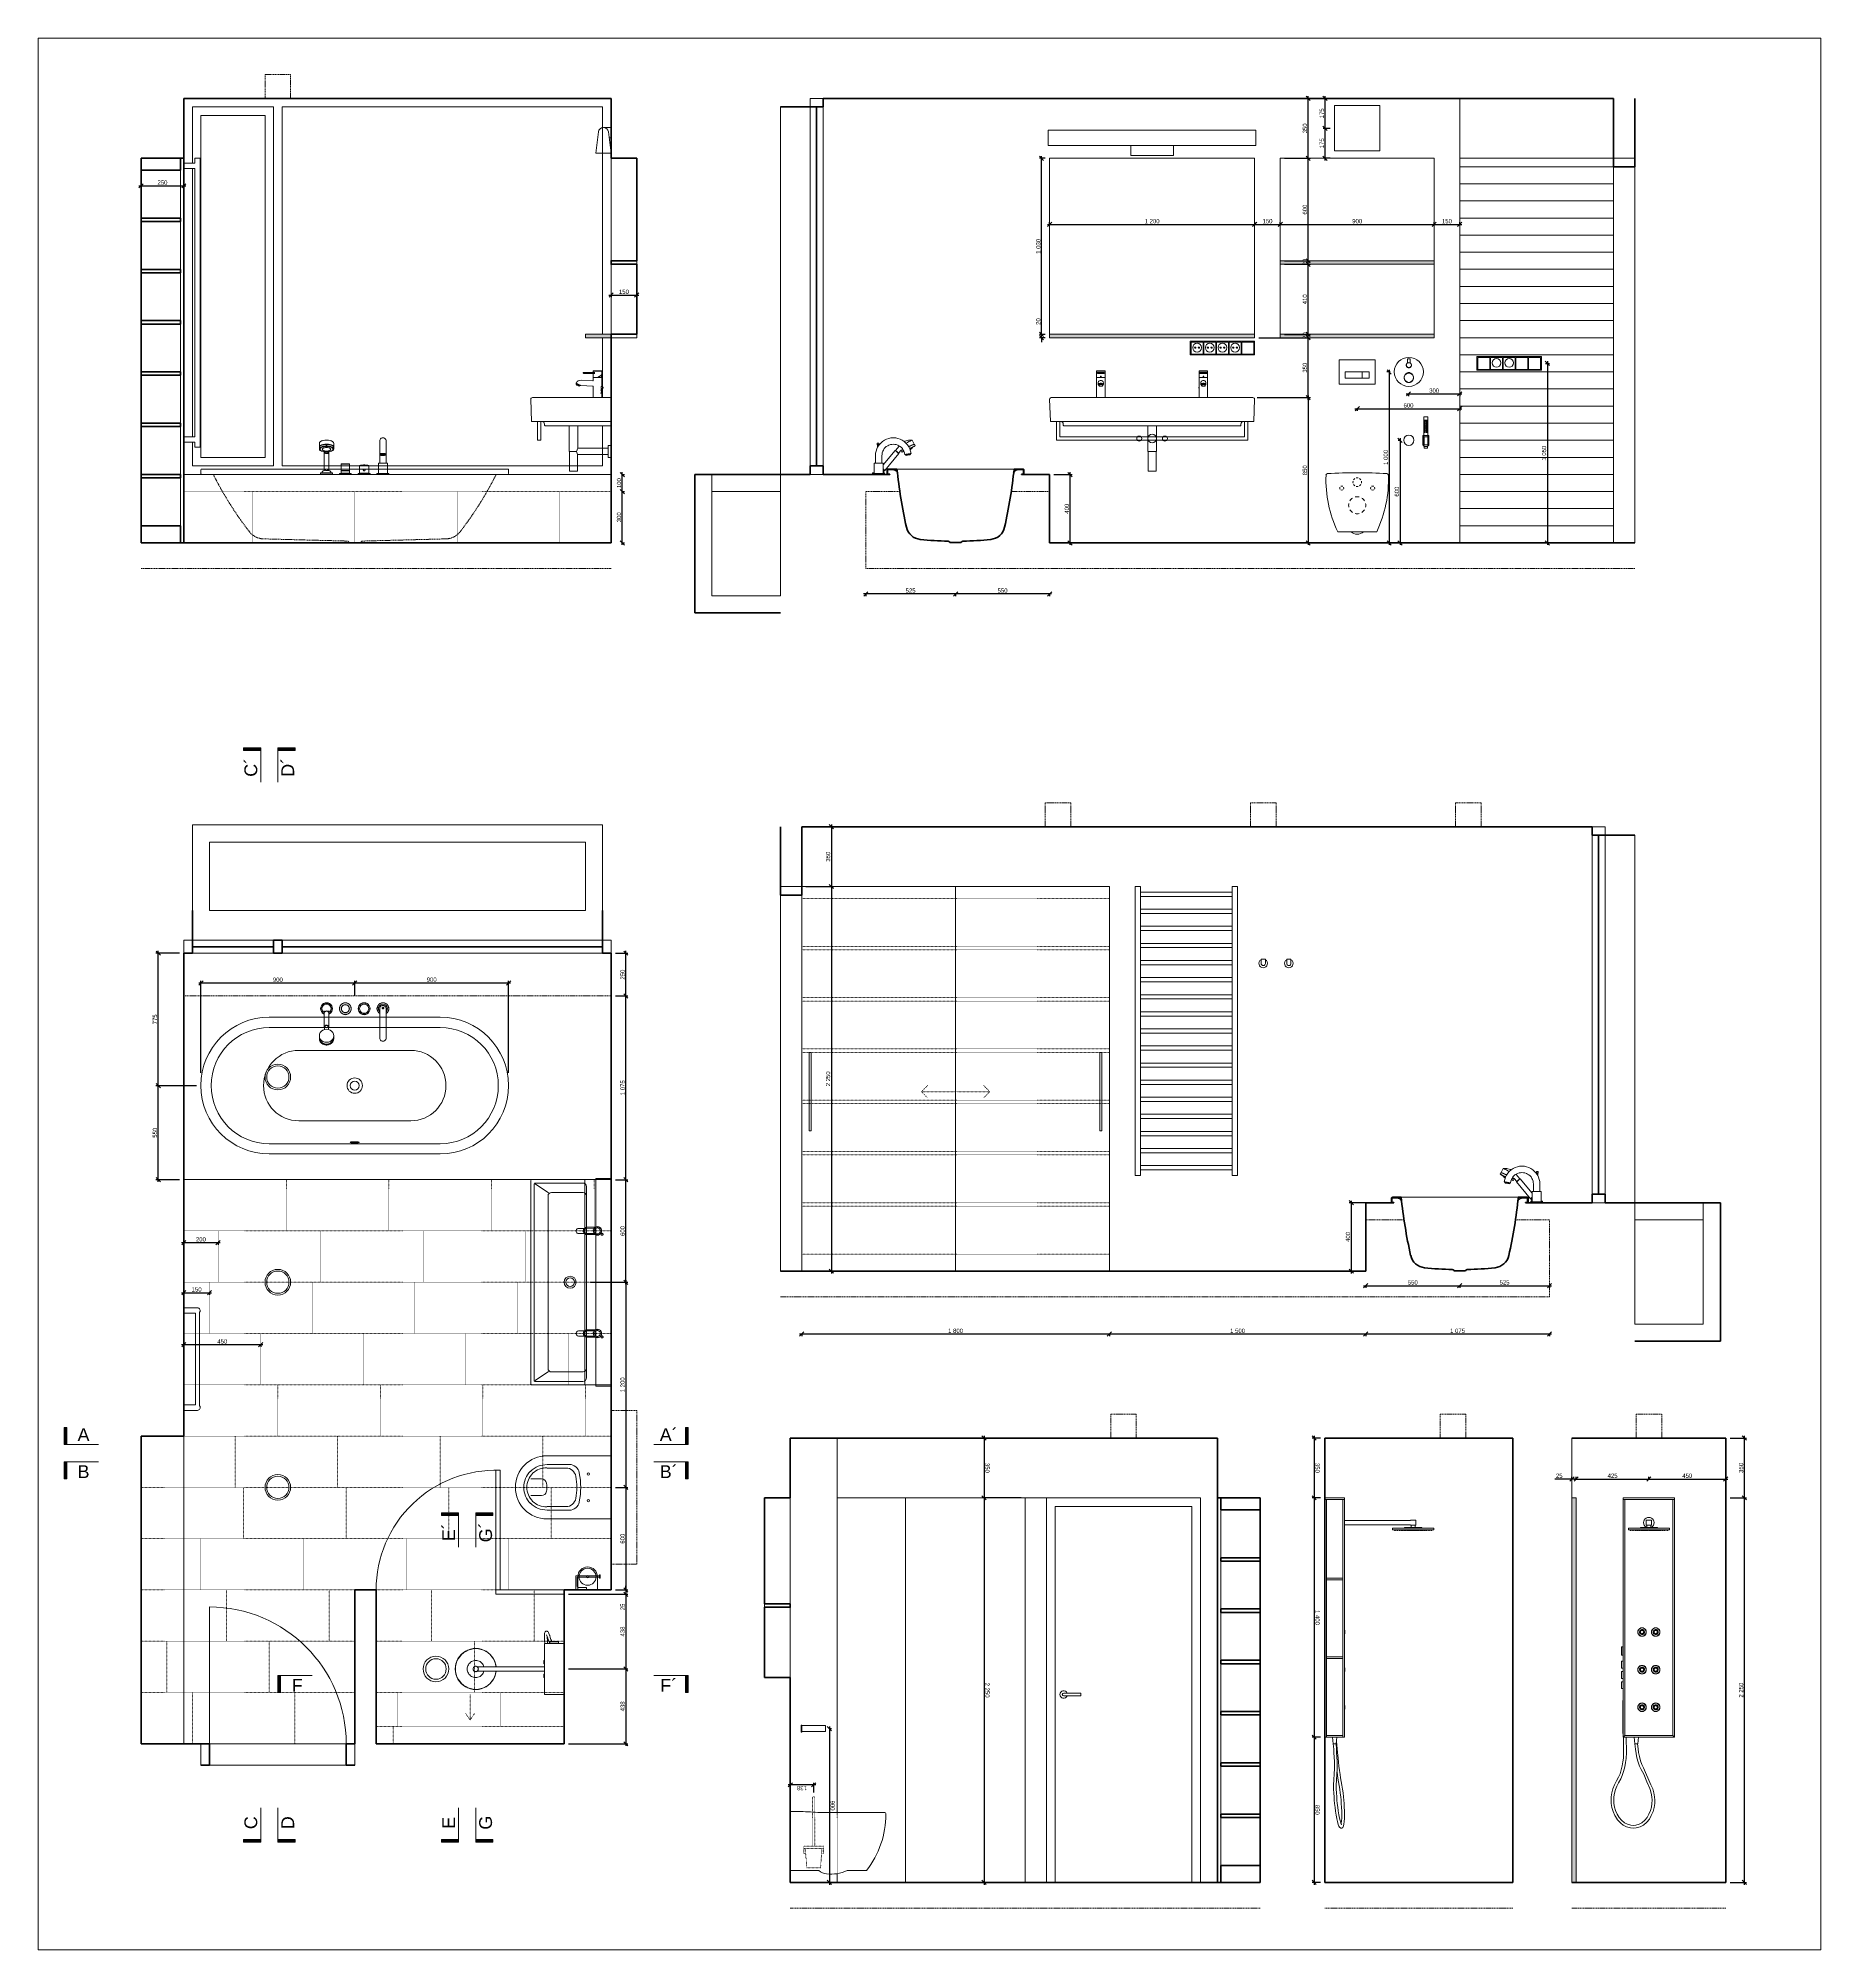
# Model space of a CAD drawing. Header units: millimetres. Extents: x 3767 to 22479, y 1034 to 12216.
# Drawn here: x 12050 to 22479, y 1034 to 12216 of the extents above; entities that cross this region are included whole.
import ezdxf
from ezdxf.enums import TextEntityAlignment as Align

# ---------------------------------------------------------------- set-up
doc = ezdxf.new("R2010")
doc.units = ezdxf.units.MM
doc.linetypes.add('TEČKOVANÁX2', pattern=[0.5, 0, -0.5])
doc.linetypes.add('ČÁRKOVANÁ2', pattern=[9.525, 6.35, -3.175])
for name, color, linetype, lineweight in [('3', 7, 'ČÁRKOVANÁ2', 0), ('dim', 4, 'Continuous', 0), ('door', 36, 'Continuous', 0), ('elevation', 7, 'Continuous', 13), ('equipments', 137, 'Continuous', 13), ('free', 7, 'Continuous', 13), ('hatch', 255, 'Continuous', 0), ('light', 30, 'Continuous', 0), ('note', 2, 'Continuous', 0), ('sanitary', 4, 'Continuous', 13), ('section', 5, 'Continuous', 35), ('section2', 5, 'Continuous', 35), ('tile', 177, 'TEČKOVANÁX2', 0), ('wall', 7, 'Continuous', 13), ('windows', 4, 'Continuous', 13)]:
    doc.layers.add(name, color=color, linetype=linetype, lineweight=lineweight)
doc.styles.add('ARIAL', font='arial.ttf')
doc.dimstyles.new('25', dxfattribs={"dimtxt": 25, "dimasz": 25, "dimexe": 12.5, "dimexo": 25, "dimgap": 6.25, "dimtad": 1, "dimdec": 0, "dimdsep": 46, "dimlunit": 6, "dimtxsty": 'ARIAL', "dimblk": 'OBLIQUE', "dimcen": 25, "dimdle": 12.5, "dimclrd": 256, "dimclre": 256, "dimclrt": 2, "dimadec": 0, "dimazin": 0, "dimtfac": 1, "dimtdec": 0, "dimtmove": 0, "dimatfit": 1, "dimldrblk": 'DOTSMALL', "dimfxl": 1, "dimtvp": 1, "dimtolj": 1, "dimtzin": 0, "dimarcsym": 0})

# ---------------------------------------------------------------- blocks, each defined once
blk = doc.blocks.new('light')
at = {"layer": 'light'}
for radius in [75, 65]:
    blk.add_circle((0, 0), radius, dxfattribs=at)
blk = doc.blocks.new('door hand')
at = {"color": 0}
for p, q in [((-1068, 90), (-1068, 190)), ((-1052, 190), (-1068, 190)), ((-1052, 90), (-1052, 190))]:
    blk.add_line(p, q, dxfattribs=at)
for radius, start, end in [(22.2, 112.0121, 67.9879), (8.33, 180, 0)]:
    blk.add_arc((-1060, 90), radius, start, end, dxfattribs=at)
blk = doc.blocks.new('A$C3DBD602E')
at = {"layer": 'equipments', "linetype": 'Continuous'}
for p, q in [((-597, 0), (597, 0)), ((-600, -3), (-600, -464)), ((600, -3), (600, -464)), ((-580, -165), (-580, -445)), ((560, -145), (-560, -145)), ((-525, -164), (-525, -348)), ((525, -164), (525, -348)), ((580, -445), (580, -165)), ((-576, -444), (-522, -367)), ((505, -369), (-505, -369)), ((576, -444), (522, -367)), ((-594, -470), (594, -470)), ((-575, -450), (575, -450))]:
    blk.add_line(p, q, dxfattribs=at)
for centre, radius in [((-300, -80), 17.5), ((300, -80), 17.5), ((0, -240), 35), ((0, -240), 25)]:
    blk.add_circle(centre, radius, dxfattribs=at)
for centre, radius, start, end in [((-597, -3), 3, 90, 180), ((597, -3), 3, 0, 90), ((-560, -165), 20, 90, 180), ((-505, -165), 20, 90, 178.1205), ((505, -165), 20, 1.8795, 90), ((560, -165), 20, 0, 90), ((-575, -445), 5, 180, 270), ((-505, -349), 20, 178.1205, 270), ((505, -349), 20, 270, 1.8795), ((575, -445), 5, 270, 0), ((-594, -464), 6, 180, 270), ((594, -464), 6, 270, 0)]:
    blk.add_arc(centre, radius, start, end, dxfattribs=at)
blk = doc.blocks.new('A$C0CBC4D60')
at = {"layer": 'equipments', "linetype": 'Continuous'}
blk.add_lwpolyline([(-595, -140), (595, -140), (600, -10, 0.425099), (590, 0), (-590, 0, 0.425099), (-600, -10)], format="xyb", close=True, dxfattribs=at)
blk.add_lwpolyline([(-520, -155), (-520, -159, 0.414214), (-514, -165), (514, -165, 0.414214), (520, -159), (520, -155)], format="xyb", dxfattribs=at)
for centre, radius in [((0, -240), 25), ((-75, -240), 15), ((75, -240), 15)]:
    blk.add_circle(centre, radius, dxfattribs=at)
for centre, start, end in [((-535, -155), 0, 90), ((535, -155), 90, 180)]:
    blk.add_arc(centre, 15, start, end, dxfattribs=at)
blk = doc.blocks.new('A$C531B5C68')
at = {"layer": 'equipments'}
for p, q in [((-185, 0), (185, 0)), ((-185, -375), (-185, 0)), ((185, -375), (185, 0)), ((-134, -375), (-134, -245)), ((-113, -375), (-113, -264)), ((113, -375), (113, -264)), ((134, -375), (134, -245)), ((-49, -408), (-49, -469)), ((48, -469), (48, -408))]:
    blk.add_line(p, q, dxfattribs=at)
for centre in [(-78, -133), (78, -133)]:
    blk.add_circle(centre, 6.53, dxfattribs=at)
for centre, radius, start, end in [((-74, -245), 60, 101.3643, 180), ((-55, -264), 58, 99.1959, 180), ((0, -611), 433, 78.6357, 101.3643), ((0, -606), 405, 80.8017, 99.1959), ((55, -264), 58, 0, 80.8017), ((74, -245), 60, 0, 78.6357), ((0, -375), 185, 180, 0), ((1, -376), 134, 179.5225, 225.2088), ((6, -378), 120, 178.7784, 222.8738), ((-19, -408), 30, 100.298, 180), ((0, -510), 134, 79.702, 100.298), ((18, -408), 30, 0, 79.702), ((-6, -378), 120, 317.1262, 1.2216), ((-1, -376), 134, 314.7912, 0.4775), ((0, -378), 133, 224.8806, 315.1194), ((0, -378), 115, 224.8806, 315.1194)]:
    blk.add_arc(centre, radius, start, end, dxfattribs=at)
blk = doc.blocks.new('A$C4771120F')
at = {"layer": 'equipments'}
blk.add_line((115, 65), (-114, 65), dxfattribs=at)
for centre, radius, start, end in [((-173, 395), 10, 93.3455, 177.8367), ((522, 369), 705, 177.8367, 205.5269), ((-1, -2544), 2954, 86.6152, 93.3455), ((0, 355), 25, 168.1739, 191.8261), ((0, 355), 25, 123.1739, 146.8261), ((0, 355), 25, 213.1739, 236.8261), ((0, 355), 25, 78.1739, 101.8261), ((0, 355), 25, 33.1739, 56.8261), ((0, 355), 25, 303.1739, 326.8261), ((0, 355), 25, 348.1739, 11.8261), ((-522, 369), 705, 334.4731, 2.1535), ((173, 395), 10, 2.1535, 86.6152), ((-90, 320), 12.5, 148.745, 211.255), ((-90, 320), 12.5, 58.745, 121.255), ((-90, 320), 12.5, 238.745, 301.255), ((-90, 320), 12.5, 328.745, 31.255), ((0, 220), 50, 167.1777, 192.8223), ((0, 220), 50, 122.1777, 147.8223), ((0, 220), 50, 77.1777, 102.8223), ((0, 355), 25, 258.1739, 281.8261), ((0, 220), 50, 32.1777, 57.8223), ((0, 220), 50, 347.1777, 12.8223), ((90, 320), 12.5, 148.745, 211.255), ((90, 320), 12.5, 58.745, 121.255), ((90, 320), 12.5, 238.745, 301.255), ((90, 320), 12.5, 328.745, 31.255), ((0, 220), 50, 212.1777, 237.8223), ((0, 220), 50, 257.1777, 282.8223), ((0, 220), 50, 302.1777, 327.8223), ((0, 100), 50, 223.916, 316.084)]:
    blk.add_arc(centre, radius, start, end, dxfattribs=at)
blk = doc.blocks.new('A$C7BE334AF')
at = {"layer": 'equipments', "linetype": 'Continuous'}
for p, q in [((-500.000061, 400.000061), (500, 400.000061)), ((-500.000061, 340.000061), (500, 340.000061)), ((327.799805, 206), (-327.799866, 206)), ((327.799805, -206), (-327.799866, -206)), ((500, -340.00003), (-500.000061, -340.00003)), ((500, -400.00003), (-500.000061, -400.00003))]:
    blk.add_line(p, q, dxfattribs=at)
for points in [[(-26, -331.800812), (-25.191406, -331.007843), (-23.150391, -330.34378), (-20.620117, -329.851593), (-18.143555, -329.507843), (-15.953125, -329.273468), (-14.095703, -329.111359), (-12.541016, -328.996124), (-11.238281, -328.914093), (-10.142578, -328.853546), (-9.209961, -328.808624), (-8.410156, -328.771515), (-7.717773, -328.744171), (-7.113281, -328.722687), (-6.579102, -328.703155), (-6.104492, -328.689484), (-5.679687, -328.677765), (-5.296875, -328.667999), (-4.950195, -328.658234), (-4.632812, -328.652374), (-4.342773, -328.644562), (-4.074219, -328.640655), (-3.826172, -328.634796), (-3.594727, -328.63089), (-2.804687, -328.619171), (-2.166992, -328.611359), (-1.382812, -328.605499), (-0.404297, -328.601593), (0.610352, -328.601593), (1.754883, -328.607452), (2.633789, -328.617218), (3.378906, -328.626984), (4.342773, -328.644562), (4.632813, -328.652374), (4.950195, -328.658234), (5.296875, -328.667999), (5.679688, -328.677765), (6.105469, -328.689484), (6.579102, -328.703155), (7.113281, -328.722687), (7.717773, -328.744171), (8.410156, -328.771515), (9.209961, -328.808624), (10.142578, -328.853546), (11.238281, -328.914093), (12.541016, -328.996124), (14.095703, -329.111359), (15.953125, -329.273468)], [(-7.717773, -334.855499), (-8.410156, -334.828155), (-9.209961, -334.792999), (-10.142578, -334.746124), (-11.238281, -334.685577), (-12.541016, -334.603546), (-14.095703, -334.488312), (-15.954102, -334.326202), (-18.143555, -334.091827), (-20.620117, -333.75003), (-23.150391, -333.25589), (-25.191406, -332.591827), (-26, -331.800812)], [(15.953125, -329.273468), (18.143555, -329.507843), (20.620117, -329.851593), (23.150391, -330.34378), (25.191406, -331.007843), (26, -331.800812), (25.191406, -332.591827), (23.150391, -333.257843), (20.620117, -333.75003), (18.143555, -334.091827), (15.953125, -334.328155), (14.095703, -334.488312), (12.541016, -334.603546), (11.238281, -334.685577), (10.142578, -334.746124), (9.209961, -334.792999), (8.410156, -334.828155), (7.717773, -334.855499), (7.113281, -334.878937), (6.579102, -334.896515), (6.104492, -334.910187), (5.679688, -334.921905), (5.296875, -334.933624), (4.950195, -334.941437), (4.632813, -334.949249), (4.342773, -334.955109), (4.074219, -334.960968), (3.826172, -334.964874), (3.594727, -334.96878), (2.804688, -334.980499), (2.166992, -334.988312), (1.382813, -334.996124), (0.506836, -335.00003), (-0.506836, -335.00003), (-1.626953, -334.994171), (-2.804687, -334.980499), (-3.594727, -334.96878), (-3.826172, -334.964874), (-4.074219, -334.960968), (-4.342773, -334.955109), (-4.632812, -334.949249), (-4.950195, -334.941437), (-5.297852, -334.933624), (-5.679687, -334.921905), (-6.105469, -334.910187), (-6.579102, -334.896515), (-7.113281, -334.878937), (-7.717773, -334.855499)]]:
    blk.add_lwpolyline(points, dxfattribs=at)
for radius in [45.000004, 26.000004]:
    blk.add_circle((0, 0), radius, dxfattribs=at)
for centre, radius, start, end in [((-500.000061, 0), 400.000061, 90, 270), ((-500.000061, 0), 340.000031, 90, 270), ((500, 0), 400.000061, 270, 90), ((500, 0), 340.000031, 270, 90), ((-327.799866, 0), 206.000031, 90, 270), ((327.799805, 0), 206.000031, 270, 90)]:
    blk.add_arc(centre, radius, start, end, dxfattribs=at)
blk = doc.blocks.new('A$C39D17CD7')
at = {"layer": 'equipments'}
for p, q in [((-334, -70), (-447, -70)), ((-168, -70), (0, -70)), ((0, -403), (0, -70)), ((-550, -410), (-161, -410)), ((0, -415), (-48, -415)), ((0, -403), (0, -415))]:
    blk.add_line(p, q, dxfattribs=at)
for centre, radius, start, end in [((-12, -403), 548, 142.5254, 179.6351), ((-241, -262), 213, 82.0964, 115.6836), ((-218, -126), 74.8, 47.971, 85.6303), ((-550, -400), 10, 179.6424, 269.9815), ((17, 2337), 2753, 266.2913, 268.6486)]:
    blk.add_arc(centre, radius, start, end, dxfattribs=at)
blk = doc.blocks.new('A$C2BBC36B2')
at = {"layer": 'equipments', "linetype": 'Continuous'}
for points in [[(0, 0), (-460, 0, 0.425099), (-470, -10), (-465, -140), (0, -140)], [(-390, -155), (-390, -159, 0.414214), (-384, -165), (0, -165)]]:
    blk.add_lwpolyline(points, format="xyb", dxfattribs=at)
at = {"layer": 'equipments'}
blk.add_lwpolyline([(0, -165), (0, -140), (0, 0)], dxfattribs=at)
at = {"layer": 'equipments', "linetype": 'Continuous'}
blk.add_arc((-405, -155), 15, 0, 90, dxfattribs=at)
blk = doc.blocks.new('A$C5B3B7623')
for p, q in [((71.8135, 1932.8429), (371.8135, 1932.8429)), ((71.8135, 1922.8429), (71.8135, 1932.8429)), ((71.8135, 1932.8429), (371.8135, 1932.8429)), ((71.8135, 1932.8429), (71.8135, 1922.8429)), ((71.8135, 532.8429), (71.8135, 1922.8429)), ((71.8135, 1517.8429), (71.8135, 1922.8429)), ((71.8135, 1061.8429), (71.8135, 1922.8429)), ((71.8135, 1922.8429), (371.8135, 1922.8429)), ((71.8135, 1922.8429), (371.8135, 1922.8429)), ((71.8135, 1922.8429), (71.8135, 1061.8429)), ((71.8135, 1922.8429), (71.8135, 532.8429)), ((71.8135, 1922.8429), (81.8135, 1922.8429)), ((71.8135, 1922.8429), (71.8135, 1517.8429)), ((81.8135, 542.8429), (81.8135, 1922.8429)), ((81.8135, 1922.8429), (361.8135, 1922.8429)), ((361.8135, 1922.8429), (361.8135, 1032.8429)), ((361.8135, 1922.8429), (361.8135, 542.8429)), ((361.8135, 1922.8429), (371.8135, 1922.8429)), ((371.8135, 1922.8429), (371.8135, 1932.8429)), ((371.8135, 1932.8429), (371.8135, 1922.8429)), ((371.8135, 532.8429), (371.8135, 1922.8429)), ((371.8135, 1922.8429), (371.8135, 532.8429)), ((190.8135, 1787.8429), (191.8955, 1795.8129)), ((191.8955, 1795.8129), (194.9465, 1803.2929)), ((194.9465, 1803.2929), (199.9655, 1809.6929)), ((199.9655, 1809.6929), (206.3625, 1814.7129)), ((205.8135, 1801.8429), (206.4535, 1802.8429)), ((205.8135, 1773.8429), (205.8135, 1801.8429)), ((205.8135, 1801.8429), (205.8135, 1773.8429)), ((206.3625, 1814.7129), (213.8425, 1817.7629)), ((206.4535, 1802.8429), (207.0295, 1802.8429)), ((207.0295, 1802.8429), (208.5015, 1802.8429)), ((208.5015, 1802.8429), (210.9975, 1802.8429)), ((210.9975, 1802.8429), (214.1975, 1802.8429)), ((213.8425, 1817.7629), (221.8135, 1818.8429)), ((214.1975, 1802.8429), (217.8455, 1802.8429)), ((217.8455, 1802.8429), (221.8135, 1802.8429)), ((221.8135, 1818.8429), (229.7845, 1817.7629)), ((221.8135, 1802.8429), (225.7815, 1802.8429)), ((225.7815, 1802.8429), (229.4295, 1802.8429)), ((229.4295, 1802.8429), (232.6295, 1802.8429)), ((229.7845, 1817.7629), (237.2645, 1814.7129)), ((232.6295, 1802.8429), (235.1255, 1802.8429)), ((235.1255, 1802.8429), (236.5975, 1802.8429)), ((236.5975, 1802.8429), (237.1735, 1802.8429)), ((237.1735, 1802.8429), (237.8135, 1801.8429)), ((237.2645, 1814.7129), (243.6615, 1809.6929)), ((237.8135, 1773.8429), (237.8135, 1801.8429)), ((237.8135, 1801.8429), (237.8135, 1773.8429)), ((243.6615, 1809.6929), (248.6805, 1803.2929)), ((248.6805, 1803.2929), (251.7305, 1795.8129)), ((251.7305, 1795.8129), (252.8135, 1787.8429)), ((101.8135, 1754.8429), (102.8135, 1755.8429)), ((101.8135, 1754.8429), (101.8135, 1745.8429)), ((101.8135, 1754.8429), (103.0135, 1754.8429)), ((101.8135, 1745.8429), (101.8135, 1754.8429)), ((101.8135, 1745.8429), (103.0135, 1745.8429)), ((101.8135, 1745.8429), (102.8135, 1744.8429)), ((102.8135, 1755.8429), (104.0135, 1755.8429)), ((102.8135, 1744.8429), (104.0135, 1744.8429)), ((103.0135, 1754.8429), (106.1135, 1754.8429)), ((103.0135, 1745.8429), (106.1135, 1745.8429)), ((104.0135, 1755.8429), (107.1135, 1755.8429)), ((104.0135, 1744.8429), (107.1135, 1744.8429)), ((106.1135, 1754.8429), (111.2135, 1754.8429)), ((106.1135, 1745.8429), (111.2135, 1745.8429)), ((107.1135, 1755.8429), (112.1135, 1755.8429)), ((107.1135, 1744.8429), (112.1135, 1744.8429)), ((107.1135, 1744.8429), (111.8135, 1744.8429)), ((111.2135, 1754.8429), (117.9135, 1754.8429)), ((111.2135, 1745.8429), (117.9135, 1745.8429)), ((111.8135, 1742.8429), (111.8135, 1744.8429)), ((111.8135, 1744.8429), (113.8135, 1744.8429)), ((111.8135, 1744.8429), (111.8135, 1742.8429)), ((111.8135, 1742.8429), (113.8135, 1742.8429)), ((112.1135, 1755.8429), (118.7135, 1755.8429)), ((112.1135, 1744.8429), (118.7135, 1744.8429)), ((113.8135, 1742.8429), (113.8135, 1744.8429)), ((113.8135, 1744.8429), (113.8135, 1742.8429)), ((113.8135, 1744.8429), (115.3028, 1744.8429)), ((115.3028, 1742.8429), (115.3028, 1744.8429)), ((115.3028, 1744.8429), (115.8205, 1744.8429)), ((115.3028, 1744.8429), (115.3028, 1742.8429)), ((115.3028, 1742.8429), (115.8205, 1742.8429)), ((115.3028, 1742.8429), (117.2347, 1742.8429)), ((115.8205, 1742.8429), (115.8205, 1744.8429)), ((115.8205, 1744.8429), (117.7523, 1744.8429)), ((115.8205, 1744.8429), (115.8205, 1742.8429)), ((115.8205, 1742.8429), (117.7523, 1742.8429)), ((117.2347, 1742.8429), (117.7523, 1742.8429)), ((117.7523, 1742.8429), (117.7523, 1744.8429)), ((117.7523, 1744.8429), (117.7523, 1742.8429)), ((117.7523, 1744.8429), (118.7135, 1744.8429)), ((117.9135, 1754.8429), (126.8135, 1754.8429)), ((117.9135, 1745.8429), (126.8135, 1745.8429)), ((118.7135, 1755.8429), (127.6135, 1755.8429)), ((118.7135, 1744.8429), (127.6135, 1744.8429)), ((118.7135, 1744.8429), (126.0507, 1744.8429)), ((126.0507, 1742.8429), (126.0507, 1744.8429)), ((126.0507, 1744.8429), (127.0507, 1744.8429)), ((126.0507, 1744.8429), (126.0507, 1742.8429)), ((126.0507, 1742.8429), (127.0507, 1742.8429)), ((126.0507, 1742.8429), (127.7828, 1742.8429)), ((126.8135, 1754.8429), (137.1135, 1754.8429)), ((126.8135, 1745.8429), (137.1135, 1745.8429)), ((126.8135, 1742.8429), (128.8135, 1742.8429)), ((127.0507, 1742.8429), (127.0507, 1744.8429)), ((127.0507, 1744.8429), (128.7828, 1744.8429)), ((127.0507, 1744.8429), (127.0507, 1742.8429)), ((127.0507, 1742.8429), (128.7828, 1742.8429)), ((127.6135, 1755.8429), (137.8135, 1755.8429)), ((127.6135, 1744.8429), (137.8135, 1744.8429)), ((127.7828, 1742.8429), (128.7828, 1742.8429)), ((128.7828, 1742.8429), (128.7828, 1744.8429)), ((128.7828, 1744.8429), (128.7828, 1742.8429)), ((128.8135, 1742.8429), (128.8135, 1744.8429)), ((128.8135, 1744.8429), (128.8135, 1742.8429)), ((128.8135, 1744.8429), (129.7917, 1744.8429)), ((129.7917, 1742.8429), (129.7917, 1744.8429)), ((129.7917, 1744.8429), (130.3094, 1744.8429)), ((129.7917, 1744.8429), (129.7917, 1742.8429)), ((129.7917, 1742.8429), (130.3094, 1742.8429)), ((129.7917, 1742.8429), (131.7236, 1742.8429)), ((130.3094, 1742.8429), (130.3094, 1744.8429)), ((130.3094, 1744.8429), (132.2412, 1744.8429)), ((130.3094, 1744.8429), (130.3094, 1742.8429)), ((130.3094, 1742.8429), (132.2412, 1742.8429)), ((131.7236, 1742.8429), (132.2412, 1742.8429)), ((132.2412, 1742.8429), (132.2412, 1744.8429)), ((132.2412, 1744.8429), (132.2412, 1742.8429)), ((132.2412, 1744.8429), (137.8135, 1744.8429)), ((137.1135, 1754.8429), (148.9135, 1754.8429)), ((137.1135, 1745.8429), (148.9135, 1745.8429)), ((137.8135, 1755.8429), (149.5135, 1755.8429)), ((137.8135, 1744.8429), (149.5135, 1744.8429)), ((137.8135, 1744.8429), (139.0411, 1744.8429)), ((139.0411, 1742.8429), (139.0411, 1744.8429)), ((139.0411, 1744.8429), (140.0411, 1744.8429)), ((139.0411, 1744.8429), (139.0411, 1742.8429)), ((139.0411, 1742.8429), (140.0411, 1742.8429)), ((139.0411, 1742.8429), (140.7731, 1742.8429)), ((140.0411, 1742.8429), (140.0411, 1744.8429)), ((140.0411, 1744.8429), (141.7731, 1744.8429)), ((140.0411, 1744.8429), (140.0411, 1742.8429)), ((140.0411, 1742.8429), (141.7731, 1742.8429)), ((140.7731, 1742.8429), (141.7731, 1742.8429)), ((141.7731, 1742.8429), (141.7731, 1744.8429)), ((141.7731, 1744.8429), (141.7731, 1742.8429)), ((141.8135, 1742.8429), (141.8135, 1744.8429)), ((141.8135, 1744.8429), (143.3246, 1744.8429)), ((141.8135, 1744.8429), (141.8135, 1742.8429)), ((141.8135, 1742.8429), (143.8135, 1742.8429)), ((143.3246, 1742.8429), (143.3246, 1744.8429)), ((143.3246, 1744.8429), (144.7389, 1744.8429)), ((143.3246, 1744.8429), (143.3246, 1742.8429)), ((143.3246, 1742.8429), (144.7389, 1742.8429)), ((144.2806, 1742.8429), (144.7983, 1742.8429)), ((144.2806, 1742.8429), (146.2125, 1742.8429)), ((144.7389, 1742.8429), (144.7389, 1744.8429)), ((144.7389, 1744.8429), (146.1531, 1744.8429)), ((144.7389, 1744.8429), (144.7389, 1742.8429)), ((144.7389, 1742.8429), (146.1531, 1742.8429)), ((144.7983, 1742.8429), (146.7301, 1742.8429)), ((146.1531, 1742.8429), (146.1531, 1744.8429)), ((146.1531, 1744.8429), (146.7301, 1744.8429)), ((146.1531, 1744.8429), (146.1531, 1742.8429)), ((146.2125, 1742.8429), (146.7301, 1742.8429)), ((146.7301, 1742.8429), (146.7301, 1744.8429)), ((146.7301, 1744.8429), (146.7301, 1742.8429)), ((146.7301, 1744.8429), (149.5135, 1744.8429)), ((148.9135, 1754.8429), (162.1135, 1754.8429)), ((148.9135, 1745.8429), (162.1135, 1745.8429)), ((149.5135, 1755.8429), (162.6135, 1755.8429)), ((149.5135, 1744.8429), (162.6135, 1744.8429)), ((149.5135, 1744.8429), (152.0315, 1744.8429)), ((152.0315, 1742.8429), (152.0315, 1744.8429)), ((152.0315, 1744.8429), (153.0315, 1744.8429)), ((152.0315, 1744.8429), (152.0315, 1742.8429)), ((152.0315, 1742.8429), (153.0315, 1742.8429)), ((152.0315, 1742.8429), (153.7635, 1742.8429)), ((153.0315, 1742.8429), (153.0315, 1744.8429)), ((153.0315, 1744.8429), (153.9312, 1744.8429)), ((153.0315, 1744.8429), (153.0315, 1742.8429)), ((153.0315, 1742.8429), (154.7635, 1742.8429)), ((153.7635, 1742.8429), (154.7635, 1742.8429)), ((153.9312, 1742.8429), (153.9312, 1744.8429)), ((153.9312, 1744.8429), (155.3455, 1744.8429)), ((153.9312, 1744.8429), (153.9312, 1742.8429)), ((153.9312, 1742.8429), (155.3455, 1742.8429)), ((155.3455, 1742.8429), (155.3455, 1744.8429)), ((155.3455, 1744.8429), (156.7597, 1744.8429)), ((155.3455, 1744.8429), (155.3455, 1742.8429)), ((155.3455, 1742.8429), (156.7597, 1742.8429)), ((156.7597, 1742.8429), (156.7597, 1744.8429)), ((156.7597, 1744.8429), (156.7597, 1742.8429)), ((156.7597, 1744.8429), (156.8135, 1744.8429)), ((156.8135, 1742.8429), (156.8135, 1744.8429)), ((156.8135, 1744.8429), (158.7695, 1744.8429)), ((156.8135, 1744.8429), (156.8135, 1742.8429)), ((156.8135, 1742.8429), (158.8135, 1742.8429)), ((158.7695, 1742.8429), (158.7695, 1744.8429)), ((158.7695, 1744.8429), (159.2871, 1744.8429)), ((158.7695, 1744.8429), (158.7695, 1742.8429)), ((158.7695, 1742.8429), (159.2871, 1742.8429)), ((158.7695, 1742.8429), (160.7014, 1742.8429)), ((159.2871, 1742.8429), (159.2871, 1744.8429)), ((159.2871, 1744.8429), (161.219, 1744.8429)), ((159.2871, 1744.8429), (159.2871, 1742.8429)), ((159.2871, 1742.8429), (161.219, 1742.8429)), ((160.7014, 1742.8429), (161.219, 1742.8429)), ((161.219, 1742.8429), (161.219, 1744.8429)), ((161.219, 1744.8429), (161.219, 1742.8429)), ((161.219, 1744.8429), (162.6135, 1744.8429)), ((162.1135, 1754.8429), (176.0135, 1754.8429)), ((162.1135, 1745.8429), (176.0135, 1745.8429)), ((162.6135, 1755.8429), (176.3135, 1755.8429)), ((162.6135, 1744.8429), (176.3135, 1744.8429)), ((162.6135, 1744.8429), (164.5378, 1744.8429)), ((164.5378, 1742.8429), (164.5378, 1744.8429)), ((164.5378, 1744.8429), (165.9475, 1744.8429)), ((164.5378, 1744.8429), (164.5378, 1742.8429)), ((164.5378, 1742.8429), (165.9521, 1742.8429)), ((165.0218, 1742.8429), (166.0219, 1742.8429)), ((165.0218, 1742.8429), (166.7539, 1742.8429)), ((165.9475, 1742.8429), (165.9475, 1744.8429)), ((165.9475, 1744.8429), (167.6795, 1744.8429)), ((165.9475, 1744.8429), (165.9475, 1742.8429)), ((165.9475, 1742.8429), (167.6795, 1742.8429)), ((165.9475, 1742.8429), (166.9475, 1742.8429)), ((165.9521, 1742.8429), (167.3663, 1742.8429)), ((166.0219, 1742.8429), (167.7539, 1742.8429)), ((166.7539, 1742.8429), (167.7539, 1742.8429)), ((166.9475, 1742.8429), (168.6795, 1742.8429)), ((167.6795, 1742.8429), (167.6795, 1744.8429)), ((167.6795, 1744.8429), (168.6795, 1744.8429)), ((167.6795, 1744.8429), (167.6795, 1742.8429)), ((167.6795, 1742.8429), (168.6795, 1742.8429)), ((168.6795, 1742.8429), (168.6795, 1744.8429)), ((168.6795, 1744.8429), (168.6795, 1742.8429)), ((168.6795, 1744.8429), (171.8135, 1744.8429)), ((171.8135, 1755.8429), (171.8135, 1759.8429)), ((171.8135, 1759.8429), (171.8135, 1755.8429)), ((171.8135, 1759.8429), (172.3135, 1759.8429)), ((171.8135, 1742.8429), (171.8135, 1744.8429)), ((171.8135, 1744.8429), (173.2585, 1744.8429)), ((171.8135, 1744.8429), (171.8135, 1742.8429)), ((171.8135, 1742.8429), (173.8135, 1742.8429)), ((172.3135, 1759.8429), (173.6135, 1759.8429)), ((173.2585, 1742.8429), (173.2585, 1744.8429)), ((173.2585, 1744.8429), (173.4475, 1744.8429)), ((173.2585, 1744.8429), (173.2585, 1742.8429)), ((173.2585, 1742.8429), (173.7765, 1742.8429)), ((173.2585, 1742.8429), (175.1905, 1742.8429)), ((173.4475, 1742.8429), (173.4475, 1744.8429)), ((173.4475, 1744.8429), (175.1795, 1744.8429)), ((173.4475, 1744.8429), (173.4475, 1742.8429)), ((173.4475, 1742.8429), (175.1795, 1742.8429)), ((173.4475, 1742.8429), (174.4475, 1742.8429)), ((173.6135, 1759.8429), (175.7135, 1759.8429)), ((173.7765, 1742.8429), (175.7075, 1742.8429)), ((174.4475, 1742.8429), (176.1795, 1742.8429)), ((175.1445, 1742.8429), (176.5585, 1742.8429)), ((175.1795, 1742.8429), (175.1795, 1744.8429)), ((175.1795, 1744.8429), (176.1795, 1744.8429)), ((175.1795, 1744.8429), (175.1795, 1742.8429)), ((175.1795, 1742.8429), (176.1795, 1742.8429)), ((175.1905, 1742.8429), (175.7075, 1742.8429)), ((175.7135, 1759.8429), (178.5135, 1759.8429)), ((176.0135, 1754.8429), (190.8135, 1754.8429)), ((176.0135, 1745.8429), (190.8135, 1745.8429)), ((176.1795, 1742.8429), (176.1795, 1744.8429)), ((176.1795, 1744.8429), (176.1795, 1742.8429)), ((176.1795, 1744.8429), (176.5585, 1744.8429)), ((176.3135, 1755.8429), (191.1135, 1755.8429)), ((176.3135, 1744.8429), (191.1135, 1744.8429)), ((176.5585, 1742.8429), (176.5585, 1744.8429)), ((176.5585, 1744.8429), (177.9725, 1744.8429)), ((176.5585, 1744.8429), (176.5585, 1742.8429)), ((176.5585, 1742.8429), (177.9725, 1742.8429)), ((177.9725, 1742.8429), (177.9725, 1744.8429)), ((177.9725, 1744.8429), (177.9725, 1742.8429)), ((178.0125, 1742.8429), (178.0125, 1744.8429)), ((178.0125, 1744.8429), (179.0125, 1744.8429)), ((178.0125, 1744.8429), (178.0125, 1742.8429)), ((178.0125, 1742.8429), (179.0125, 1742.8429)), ((178.0125, 1742.8429), (179.7445, 1742.8429)), ((178.5135, 1759.8429), (182.2135, 1759.8429)), ((179.0125, 1742.8429), (179.0125, 1744.8429)), ((179.0125, 1744.8429), (180.7445, 1744.8429)), ((179.0125, 1744.8429), (179.0125, 1742.8429)), ((179.0125, 1742.8429), (180.7445, 1742.8429)), ((179.7445, 1742.8429), (180.7445, 1742.8429)), ((180.7445, 1742.8429), (180.7445, 1744.8429)), ((180.7445, 1744.8429), (180.7445, 1742.8429)), ((180.7445, 1744.8429), (180.9475, 1744.8429)), ((180.9475, 1742.8429), (180.9475, 1744.8429)), ((180.9475, 1744.8429), (182.6795, 1744.8429)), ((180.9475, 1744.8429), (180.9475, 1742.8429)), ((180.9475, 1742.8429), (182.6795, 1742.8429)), ((180.9475, 1742.8429), (181.9475, 1742.8429)), ((181.9475, 1742.8429), (183.6795, 1742.8429)), ((182.2135, 1759.8429), (186.5135, 1759.8429)), ((182.6795, 1742.8429), (182.6795, 1744.8429)), ((182.6795, 1744.8429), (183.6795, 1744.8429)), ((182.6795, 1744.8429), (182.6795, 1742.8429)), ((182.6795, 1742.8429), (183.6795, 1742.8429)), ((183.6795, 1742.8429), (183.6795, 1744.8429)), ((183.6795, 1744.8429), (183.6795, 1742.8429)), ((183.6795, 1744.8429), (185.7515, 1744.8429)), ((185.7515, 1742.8429), (185.7515, 1744.8429)), ((185.7515, 1744.8429), (187.1655, 1744.8429)), ((185.7515, 1744.8429), (185.7515, 1742.8429)), ((185.7515, 1742.8429), (187.1655, 1742.8429)), ((186.5135, 1759.8429), (191.4135, 1759.8429)), ((186.8135, 1742.8429), (188.8135, 1742.8429)), ((187.1655, 1742.8429), (187.1655, 1744.8429)), ((187.1655, 1744.8429), (188.4475, 1744.8429)), ((187.1655, 1744.8429), (187.1655, 1742.8429)), ((187.1655, 1742.8429), (188.5795, 1742.8429)), ((187.7475, 1742.8429), (188.2645, 1742.8429)), ((187.7475, 1742.8429), (189.6795, 1742.8429)), ((188.2645, 1742.8429), (190.1965, 1742.8429)), ((188.4475, 1742.8429), (188.4475, 1744.8429)), ((188.4475, 1744.8429), (190.1795, 1744.8429)), ((188.4475, 1744.8429), (188.4475, 1742.8429)), ((188.4475, 1742.8429), (190.1795, 1742.8429)), ((188.4475, 1742.8429), (189.4475, 1742.8429)), ((189.4475, 1742.8429), (191.1795, 1742.8429)), ((189.6795, 1742.8429), (190.1965, 1742.8429)), ((190.1795, 1742.8429), (190.1795, 1744.8429)), ((190.1795, 1744.8429), (191.1795, 1744.8429)), ((190.1795, 1744.8429), (190.1795, 1742.8429)), ((190.1795, 1742.8429), (191.1795, 1742.8429)), ((190.8135, 1787.8429), (191.8955, 1779.8729)), ((190.8135, 1754.8429), (206.2135, 1754.8429)), ((190.8135, 1745.8429), (206.2135, 1745.8429)), ((191.0025, 1742.8429), (192.0025, 1742.8429)), ((191.0025, 1742.8429), (192.7345, 1742.8429)), ((191.1135, 1755.8429), (206.2135, 1755.8429)), ((191.1135, 1744.8429), (206.2135, 1744.8429)), ((191.1795, 1742.8429), (191.1795, 1744.8429)), ((191.1795, 1744.8429), (192.0025, 1744.8429)), ((191.1795, 1744.8429), (191.1795, 1742.8429)), ((191.4135, 1759.8429), (196.9135, 1759.8429)), ((191.8955, 1779.8729), (194.9465, 1772.3929)), ((192.0025, 1742.8429), (192.0025, 1744.8429)), ((192.0025, 1744.8429), (192.3775, 1744.8429)), ((192.0025, 1744.8429), (192.0025, 1742.8429)), ((192.0025, 1742.8429), (193.7345, 1742.8429)), ((192.3775, 1742.8429), (192.3775, 1744.8429)), ((192.3775, 1744.8429), (194.3095, 1744.8429)), ((192.3775, 1744.8429), (192.3775, 1742.8429)), ((192.3775, 1742.8429), (194.3095, 1742.8429)), ((192.3775, 1742.8429), (192.8955, 1742.8429)), ((192.7345, 1742.8429), (193.7345, 1742.8429)), ((192.8955, 1742.8429), (194.8265, 1742.8429)), ((194.3095, 1742.8429), (194.3095, 1744.8429)), ((194.3095, 1744.8429), (194.8265, 1744.8429)), ((194.3095, 1744.8429), (194.3095, 1742.8429)), ((194.3095, 1742.8429), (194.8265, 1742.8429)), ((194.8265, 1742.8429), (194.8265, 1744.8429)), ((194.8265, 1744.8429), (194.8265, 1742.8429)), ((194.8265, 1744.8429), (195.9475, 1744.8429)), ((194.9465, 1772.3929), (199.9655, 1765.9929)), ((195.9475, 1742.8429), (195.9475, 1744.8429)), ((195.9475, 1744.8429), (196.2595, 1744.8429)), ((195.9475, 1744.8429), (195.9475, 1742.8429)), ((195.9475, 1742.8429), (197.6795, 1742.8429)), ((195.9475, 1742.8429), (196.9475, 1742.8429)), ((196.2595, 1742.8429), (196.2595, 1744.8429)), ((196.2595, 1744.8429), (198.1915, 1744.8429)), ((196.2595, 1744.8429), (196.2595, 1742.8429)), ((196.2595, 1742.8429), (198.1915, 1742.8429)), ((196.2595, 1742.8429), (196.7775, 1742.8429)), ((196.3575, 1742.8429), (197.7715, 1742.8429)), ((196.7775, 1742.8429), (198.7095, 1742.8429)), ((196.9135, 1759.8429), (202.7135, 1759.8429)), ((196.9475, 1742.8429), (198.6795, 1742.8429)), ((197.6795, 1742.8429), (198.6795, 1742.8429)), ((197.7715, 1742.8429), (199.1865, 1742.8429)), ((198.1915, 1742.8429), (198.1915, 1744.8429)), ((198.1915, 1744.8429), (198.7095, 1744.8429)), ((198.1915, 1744.8429), (198.1915, 1742.8429)), ((198.1915, 1742.8429), (198.7095, 1742.8429)), ((198.7095, 1742.8429), (198.7095, 1744.8429)), ((198.7095, 1744.8429), (198.7095, 1742.8429)), ((198.7095, 1744.8429), (199.1865, 1744.8429)), ((199.1865, 1742.8429), (199.1865, 1744.8429)), ((199.1865, 1744.8429), (199.1865, 1742.8429)), ((199.1865, 1744.8429), (200.1425, 1744.8429)), ((199.9655, 1765.9929), (206.3625, 1760.9729)), ((200.1425, 1742.8429), (200.1425, 1744.8429)), ((200.1425, 1744.8429), (202.0735, 1744.8429)), ((200.1425, 1744.8429), (200.1425, 1742.8429)), ((200.1425, 1742.8429), (202.0735, 1742.8429)), ((200.1425, 1742.8429), (200.6595, 1742.8429)), ((200.6595, 1742.8429), (202.5915, 1742.8429)), ((201.8135, 1742.8429), (203.8135, 1742.8429)), ((202.0735, 1742.8429), (202.0735, 1744.8429)), ((202.0735, 1744.8429), (202.5915, 1744.8429)), ((202.0735, 1744.8429), (202.0735, 1742.8429)), ((202.0735, 1742.8429), (202.5915, 1742.8429)), ((202.2365, 1742.8429), (202.7535, 1742.8429)), ((202.2365, 1742.8429), (204.1685, 1742.8429)), ((202.5915, 1742.8429), (202.5915, 1744.8429)), ((202.5915, 1744.8429), (202.7535, 1744.8429)), ((202.5915, 1744.8429), (202.5915, 1742.8429)), ((202.7135, 1759.8429), (208.9135, 1759.8429)), ((202.7535, 1742.8429), (202.7535, 1744.8429)), ((202.7535, 1744.8429), (203.4475, 1744.8429)), ((202.7535, 1744.8429), (202.7535, 1742.8429)), ((202.7535, 1742.8429), (204.6855, 1742.8429)), ((203.4475, 1742.8429), (203.4475, 1744.8429)), ((203.4475, 1744.8429), (204.0245, 1744.8429)), ((203.4475, 1744.8429), (203.4475, 1742.8429)), ((203.4475, 1742.8429), (205.1795, 1742.8429)), ((203.4475, 1742.8429), (204.4475, 1742.8429)), ((203.9925, 1742.8429), (204.9925, 1742.8429)), ((203.9925, 1742.8429), (205.7255, 1742.8429)), ((204.0245, 1742.8429), (204.0245, 1744.8429)), ((204.0245, 1744.8429), (205.9565, 1744.8429)), ((204.0245, 1744.8429), (204.0245, 1742.8429)), ((204.0245, 1742.8429), (205.9565, 1742.8429)), ((204.0245, 1742.8429), (204.5415, 1742.8429)), ((204.1685, 1742.8429), (204.6855, 1742.8429)), ((204.4475, 1742.8429), (206.1795, 1742.8429)), ((204.5415, 1742.8429), (206.4735, 1742.8429)), ((204.9925, 1742.8429), (206.7255, 1742.8429)), ((205.1795, 1742.8429), (206.1795, 1742.8429)), ((205.7255, 1742.8429), (206.7255, 1742.8429)), ((205.8135, 1773.8429), (206.4535, 1772.8429)), ((205.9565, 1742.8429), (205.9565, 1744.8429)), ((205.9565, 1744.8429), (206.4735, 1744.8429)), ((205.9565, 1744.8429), (205.9565, 1742.8429)), ((205.9565, 1742.8429), (206.4735, 1742.8429)), ((206.2135, 1755.8429), (221.8135, 1755.8429)), ((206.2135, 1754.8429), (221.8135, 1754.8429)), ((206.2135, 1745.8429), (221.8135, 1745.8429)), ((206.2135, 1744.8429), (221.8135, 1744.8429)), ((206.3625, 1760.9729), (209.1338, 1759.8429)), ((206.4535, 1772.8429), (207.0295, 1772.8429)), ((206.4735, 1742.8429), (206.4735, 1744.8429)), ((206.4735, 1744.8429), (206.7255, 1744.8429)), ((206.4735, 1744.8429), (206.4735, 1742.8429)), ((206.7255, 1742.8429), (206.7255, 1744.8429)), ((206.7255, 1744.8429), (206.7255, 1742.8429)), ((206.7255, 1744.8429), (206.9645, 1744.8429)), ((206.9645, 1742.8429), (206.9645, 1744.8429)), ((206.9645, 1744.8429), (207.9065, 1744.8429)), ((206.9645, 1744.8429), (206.9645, 1742.8429)), ((206.9645, 1742.8429), (208.3785, 1742.8429)), ((207.0295, 1772.8429), (208.5015, 1772.8429)), ((207.9065, 1742.8429), (207.9065, 1744.8429)), ((207.9065, 1744.8429), (209.8385, 1744.8429)), ((207.9065, 1744.8429), (207.9065, 1742.8429)), ((207.9065, 1742.8429), (209.8385, 1742.8429)), ((207.9065, 1742.8429), (208.4245, 1742.8429)), ((208.3785, 1742.8429), (209.7925, 1742.8429)), ((208.4245, 1742.8429), (210.3565, 1742.8429)), ((208.5015, 1772.8429), (210.9975, 1772.8429)), ((208.5015, 1772.8429), (209.8135, 1772.8429)), ((208.9135, 1759.8429), (215.3135, 1759.8429)), ((209.8135, 1759.8429), (209.8135, 1772.8429)), ((209.8135, 1772.8429), (209.8135, 1759.8429)), ((209.8135, 1772.8429), (210.2135, 1772.8429)), ((209.8385, 1742.8429), (209.8385, 1744.8429)), ((209.8385, 1744.8429), (210.3565, 1744.8429)), ((209.8385, 1744.8429), (209.8385, 1742.8429)), ((209.8385, 1742.8429), (210.3565, 1742.8429)), ((210.2135, 1772.8429), (211.4135, 1772.8429)), ((210.3565, 1742.8429), (210.3565, 1744.8429)), ((210.3565, 1744.8429), (210.3565, 1742.8429)), ((210.3565, 1744.8429), (210.9475, 1744.8429)), ((210.9475, 1742.8429), (210.9475, 1744.8429)), ((210.9475, 1744.8429), (211.7885, 1744.8429)), ((210.9475, 1744.8429), (210.9475, 1742.8429)), ((210.9475, 1742.8429), (212.6795, 1742.8429)), ((210.9475, 1742.8429), (211.9475, 1742.8429)), ((210.9975, 1772.8429), (214.1975, 1772.8429)), ((211.4135, 1772.8429), (213.3135, 1772.8429)), ((211.7885, 1742.8429), (211.7885, 1744.8429)), ((211.7885, 1744.8429), (213.7205, 1744.8429)), ((211.7885, 1744.8429), (211.7885, 1742.8429)), ((211.7885, 1742.8429), (213.7205, 1742.8429)), ((211.7885, 1742.8429), (212.3065, 1742.8429)), ((211.9475, 1742.8429), (213.6795, 1742.8429)), ((212.3065, 1742.8429), (214.2385, 1742.8429)), ((212.6795, 1742.8429), (213.6795, 1742.8429)), ((213.3135, 1772.8429), (215.8135, 1772.8429)), ((213.7205, 1742.8429), (213.7205, 1744.8429)), ((213.7205, 1744.8429), (214.2385, 1744.8429)), ((213.7205, 1744.8429), (213.7205, 1742.8429)), ((213.7205, 1742.8429), (214.2385, 1742.8429)), ((214.1975, 1772.8429), (217.8455, 1772.8429)), ((214.2385, 1742.8429), (214.2385, 1744.8429)), ((214.2385, 1744.8429), (214.2385, 1742.8429)), ((214.2385, 1744.8429), (215.6715, 1744.8429)), ((215.3135, 1759.8429), (221.8135, 1759.8429)), ((215.6715, 1742.8429), (215.6715, 1744.8429)), ((215.6715, 1744.8429), (217.6035, 1744.8429)), ((215.6715, 1744.8429), (215.6715, 1742.8429)), ((215.6715, 1742.8429), (217.6035, 1742.8429)), ((215.6715, 1742.8429), (216.1885, 1742.8429)), ((215.8135, 1772.8429), (218.7135, 1772.8429)), ((216.1885, 1742.8429), (218.1205, 1742.8429)), ((217.6035, 1742.8429), (217.6035, 1744.8429)), ((217.6035, 1744.8429), (218.1205, 1744.8429)), ((217.6035, 1744.8429), (217.6035, 1742.8429)), ((217.6035, 1742.8429), (218.1205, 1742.8429)), ((217.8455, 1772.8429), (221.8135, 1772.8429)), ((218.1205, 1742.8429), (218.1205, 1744.8429)), ((218.1205, 1744.8429), (218.1205, 1742.8429)), ((218.1205, 1744.8429), (220.8135, 1744.8429)), ((218.7135, 1772.8429), (221.8135, 1772.8429)), ((220.8135, 1742.8429), (220.8135, 1744.8429)), ((220.8135, 1744.8429), (220.8135, 1742.8429)), ((220.8135, 1744.8429), (222.8135, 1744.8429)), ((220.8135, 1742.8429), (222.8135, 1742.8429)), ((221.8135, 1772.8429), (224.9135, 1772.8429)), ((221.8135, 1772.8429), (225.7815, 1772.8429)), ((221.8135, 1759.8429), (228.3135, 1759.8429)), ((221.8135, 1755.8429), (237.4135, 1755.8429)), ((221.8135, 1754.8429), (237.4135, 1754.8429)), ((221.8135, 1745.8429), (237.4135, 1745.8429)), ((221.8135, 1744.8429), (237.4135, 1744.8429)), ((222.8135, 1742.8429), (222.8135, 1744.8429)), ((222.8135, 1744.8429), (222.8135, 1742.8429)), ((222.8135, 1744.8429), (225.5065, 1744.8429)), ((224.9135, 1772.8429), (227.8135, 1772.8429)), ((225.5065, 1742.8429), (225.5065, 1744.8429)), ((225.5065, 1744.8429), (225.5065, 1742.8429)), ((225.5065, 1744.8429), (226.0235, 1744.8429)), ((225.5065, 1742.8429), (226.0235, 1742.8429)), ((225.5065, 1742.8429), (227.4385, 1742.8429)), ((225.7815, 1772.8429), (229.4295, 1772.8429)), ((226.0235, 1742.8429), (226.0235, 1744.8429)), ((226.0235, 1744.8429), (227.9555, 1744.8429)), ((226.0235, 1744.8429), (226.0235, 1742.8429)), ((226.0235, 1742.8429), (227.9555, 1742.8429)), ((227.4385, 1742.8429), (227.9555, 1742.8429)), ((227.8135, 1772.8429), (230.3135, 1772.8429)), ((227.9555, 1742.8429), (227.9555, 1744.8429)), ((227.9555, 1744.8429), (227.9555, 1742.8429)), ((227.9555, 1744.8429), (229.3885, 1744.8429)), ((228.3135, 1759.8429), (234.7135, 1759.8429)), ((229.3885, 1742.8429), (229.3885, 1744.8429)), ((229.3885, 1744.8429), (229.3885, 1742.8429)), ((229.3885, 1744.8429), (229.9065, 1744.8429)), ((229.3885, 1742.8429), (229.9065, 1742.8429)), ((229.3885, 1742.8429), (231.3205, 1742.8429)), ((229.4295, 1772.8429), (232.6295, 1772.8429)), ((229.9065, 1742.8429), (229.9065, 1744.8429)), ((229.9065, 1744.8429), (231.8385, 1744.8429)), ((229.9065, 1744.8429), (229.9065, 1742.8429)), ((229.9065, 1742.8429), (231.8385, 1742.8429)), ((229.9475, 1742.8429), (230.9475, 1742.8429)), ((229.9475, 1742.8429), (231.6795, 1742.8429)), ((230.3135, 1772.8429), (232.2135, 1772.8429)), ((230.9475, 1742.8429), (232.6795, 1742.8429)), ((231.3205, 1742.8429), (231.8385, 1742.8429)), ((231.6795, 1742.8429), (232.6795, 1742.8429)), ((231.8385, 1742.8429), (231.8385, 1744.8429)), ((231.8385, 1744.8429), (231.8385, 1742.8429)), ((231.8385, 1744.8429), (232.6795, 1744.8429)), ((232.2135, 1772.8429), (233.4135, 1772.8429)), ((232.6295, 1772.8429), (235.1255, 1772.8429)), ((232.6795, 1742.8429), (232.6795, 1744.8429)), ((232.6795, 1744.8429), (232.6795, 1742.8429)), ((232.6795, 1744.8429), (233.2705, 1744.8429)), ((233.2705, 1742.8429), (233.2705, 1744.8429)), ((233.2705, 1744.8429), (233.2705, 1742.8429)), ((233.2705, 1744.8429), (233.7885, 1744.8429)), ((233.2705, 1742.8429), (233.7885, 1742.8429)), ((233.2705, 1742.8429), (235.2025, 1742.8429)), ((233.4135, 1772.8429), (233.8135, 1772.8429)), ((233.7885, 1742.8429), (233.7885, 1744.8429)), ((233.7885, 1744.8429), (235.7205, 1744.8429)), ((233.7885, 1744.8429), (233.7885, 1742.8429)), ((233.7885, 1742.8429), (235.7205, 1742.8429)), ((233.8135, 1759.8429), (233.8135, 1772.8429)), ((233.8135, 1772.8429), (233.8135, 1759.8429)), ((233.8135, 1772.8429), (235.1255, 1772.8429)), ((233.8345, 1742.8429), (235.2485, 1742.8429)), ((234.4932, 1759.8429), (237.2645, 1760.9729)), ((234.7135, 1759.8429), (240.9135, 1759.8429)), ((235.1255, 1772.8429), (236.5975, 1772.8429)), ((235.2025, 1742.8429), (235.7205, 1742.8429)), ((235.2485, 1742.8429), (236.6625, 1742.8429)), ((235.7205, 1742.8429), (235.7205, 1744.8429)), ((235.7205, 1744.8429), (235.7205, 1742.8429)), ((235.7205, 1744.8429), (236.6625, 1744.8429)), ((236.5975, 1772.8429), (237.1735, 1772.8429)), ((236.6625, 1742.8429), (236.6625, 1744.8429)), ((236.6625, 1744.8429), (236.6625, 1742.8429)), ((236.6625, 1744.8429), (236.9015, 1744.8429)), ((236.9015, 1742.8429), (236.9015, 1744.8429)), ((236.9015, 1744.8429), (236.9015, 1742.8429)), ((236.9015, 1744.8429), (237.1535, 1744.8429)), ((236.9015, 1742.8429), (238.6345, 1742.8429)), ((236.9015, 1742.8429), (237.9015, 1742.8429)), ((237.1535, 1742.8429), (237.1535, 1744.8429)), ((237.1535, 1744.8429), (237.6705, 1744.8429)), ((237.1535, 1744.8429), (237.1535, 1742.8429)), ((237.1535, 1742.8429), (237.6705, 1742.8429)), ((237.1535, 1742.8429), (239.0855, 1742.8429)), ((237.1735, 1772.8429), (237.8135, 1773.8429)), ((237.2645, 1760.9729), (243.6615, 1765.9929)), ((237.4135, 1755.8429), (252.5135, 1755.8429)), ((237.4135, 1754.8429), (252.8135, 1754.8429)), ((237.4135, 1745.8429), (252.8135, 1745.8429)), ((237.4135, 1744.8429), (252.5135, 1744.8429)), ((237.4475, 1742.8429), (238.4475, 1742.8429)), ((237.4475, 1742.8429), (239.1795, 1742.8429)), ((237.6705, 1742.8429), (237.6705, 1744.8429)), ((237.6705, 1744.8429), (239.6025, 1744.8429)), ((237.6705, 1744.8429), (237.6705, 1742.8429)), ((237.6705, 1742.8429), (239.6025, 1742.8429)), ((237.9015, 1742.8429), (239.6345, 1742.8429)), ((238.4475, 1742.8429), (240.1795, 1742.8429)), ((238.6345, 1742.8429), (239.6345, 1742.8429)), ((238.9415, 1742.8429), (240.8735, 1742.8429)), ((238.9415, 1742.8429), (239.4585, 1742.8429)), ((239.0855, 1742.8429), (239.6025, 1742.8429)), ((239.1795, 1742.8429), (240.1795, 1742.8429)), ((239.4585, 1742.8429), (241.3905, 1742.8429)), ((239.6025, 1742.8429), (239.6025, 1744.8429)), ((239.6025, 1744.8429), (239.6025, 1742.8429)), ((239.6025, 1744.8429), (240.1795, 1744.8429)), ((239.8135, 1742.8429), (241.8135, 1742.8429)), ((240.1795, 1742.8429), (240.1795, 1744.8429)), ((240.1795, 1744.8429), (240.1795, 1742.8429)), ((240.1795, 1744.8429), (240.8735, 1744.8429)), ((240.8735, 1742.8429), (240.8735, 1744.8429)), ((240.8735, 1744.8429), (241.0355, 1744.8429)), ((240.8735, 1744.8429), (240.8735, 1742.8429)), ((240.8735, 1742.8429), (241.3905, 1742.8429)), ((240.9135, 1759.8429), (246.7135, 1759.8429)), ((241.0355, 1742.8429), (241.0355, 1744.8429)), ((241.0355, 1744.8429), (241.5535, 1744.8429)), ((241.0355, 1744.8429), (241.0355, 1742.8429)), ((241.0355, 1742.8429), (241.5535, 1742.8429)), ((241.0355, 1742.8429), (242.9675, 1742.8429)), ((241.5535, 1742.8429), (241.5535, 1744.8429)), ((241.5535, 1744.8429), (243.4845, 1744.8429)), ((241.5535, 1744.8429), (241.5535, 1742.8429)), ((241.5535, 1742.8429), (243.4845, 1742.8429)), ((242.9675, 1742.8429), (243.4845, 1742.8429)), ((243.4845, 1742.8429), (243.4845, 1744.8429)), ((243.4845, 1744.8429), (243.4845, 1742.8429)), ((243.4845, 1744.8429), (244.4405, 1744.8429)), ((243.6615, 1765.9929), (248.6805, 1772.3929)), ((244.4405, 1742.8429), (244.4405, 1744.8429)), ((244.4405, 1744.8429), (244.4405, 1742.8429)), ((244.4405, 1744.8429), (244.9175, 1744.8429)), ((244.4405, 1742.8429), (245.8555, 1742.8429)), ((244.9175, 1742.8429), (244.9175, 1744.8429)), ((244.9175, 1744.8429), (245.4355, 1744.8429)), ((244.9175, 1744.8429), (244.9175, 1742.8429)), ((244.9175, 1742.8429), (245.4355, 1742.8429)), ((244.9175, 1742.8429), (246.8495, 1742.8429)), ((244.9475, 1742.8429), (245.9475, 1742.8429)), ((244.9475, 1742.8429), (246.6795, 1742.8429)), ((245.4355, 1742.8429), (245.4355, 1744.8429)), ((245.4355, 1744.8429), (247.3675, 1744.8429)), ((245.4355, 1744.8429), (245.4355, 1742.8429)), ((245.4355, 1742.8429), (247.3675, 1742.8429)), ((245.8555, 1742.8429), (247.2695, 1742.8429)), ((245.9475, 1742.8429), (247.6795, 1742.8429)), ((246.6795, 1742.8429), (247.6795, 1742.8429)), ((246.7135, 1759.8429), (252.2135, 1759.8429)), ((246.8495, 1742.8429), (247.3675, 1742.8429)), ((247.3675, 1742.8429), (247.3675, 1744.8429)), ((247.3675, 1744.8429), (247.3675, 1742.8429)), ((247.3675, 1744.8429), (247.6795, 1744.8429)), ((247.6795, 1742.8429), (247.6795, 1744.8429)), ((247.6795, 1744.8429), (247.6795, 1742.8429)), ((247.6795, 1744.8429), (248.8005, 1744.8429)), ((248.6805, 1772.3929), (251.7305, 1779.8729)), ((248.8005, 1742.8429), (248.8005, 1744.8429)), ((248.8005, 1744.8429), (248.8005, 1742.8429)), ((248.8005, 1744.8429), (249.3175, 1744.8429)), ((248.8005, 1742.8429), (249.3175, 1742.8429)), ((248.8005, 1742.8429), (250.7315, 1742.8429)), ((249.3175, 1742.8429), (249.3175, 1744.8429)), ((249.3175, 1744.8429), (251.2495, 1744.8429)), ((249.3175, 1744.8429), (249.3175, 1742.8429)), ((249.3175, 1742.8429), (251.2495, 1742.8429)), ((249.8925, 1742.8429), (251.6245, 1742.8429)), ((249.8925, 1742.8429), (250.8925, 1742.8429)), ((250.7315, 1742.8429), (251.2495, 1742.8429)), ((250.8925, 1742.8429), (252.6245, 1742.8429)), ((251.2495, 1742.8429), (251.2495, 1744.8429)), ((251.2495, 1744.8429), (251.2495, 1742.8429)), ((251.2495, 1744.8429), (251.6245, 1744.8429)), ((251.6245, 1742.8429), (251.6245, 1744.8429)), ((251.6245, 1744.8429), (252.4475, 1744.8429)), ((251.6245, 1744.8429), (251.6245, 1742.8429)), ((251.6245, 1742.8429), (252.6245, 1742.8429)), ((251.7305, 1779.8729), (252.8135, 1787.8429)), ((252.2135, 1759.8429), (257.1135, 1759.8429)), ((252.4475, 1742.8429), (252.4475, 1744.8429)), ((252.4475, 1744.8429), (253.4475, 1744.8429)), ((252.4475, 1744.8429), (252.4475, 1742.8429)), ((252.4475, 1742.8429), (253.4475, 1742.8429)), ((252.4475, 1742.8429), (254.1795, 1742.8429)), ((252.5135, 1755.8429), (267.3135, 1755.8429)), ((252.5135, 1744.8429), (267.3135, 1744.8429)), ((252.8135, 1754.8429), (267.6135, 1754.8429)), ((252.8135, 1745.8429), (267.6135, 1745.8429)), ((253.4305, 1742.8429), (255.3625, 1742.8429)), ((253.4305, 1742.8429), (253.9475, 1742.8429)), ((253.4475, 1742.8429), (253.4475, 1744.8429)), ((253.4475, 1744.8429), (255.1795, 1744.8429)), ((253.4475, 1744.8429), (253.4475, 1742.8429)), ((253.4475, 1742.8429), (255.1795, 1742.8429)), ((253.9475, 1742.8429), (255.8795, 1742.8429)), ((254.1795, 1742.8429), (255.1795, 1742.8429)), ((254.8135, 1742.8429), (256.8135, 1742.8429)), ((255.0475, 1742.8429), (256.4615, 1742.8429)), ((255.1795, 1742.8429), (255.1795, 1744.8429)), ((255.1795, 1744.8429), (255.1795, 1742.8429)), ((255.1795, 1744.8429), (256.4615, 1744.8429)), ((255.3625, 1742.8429), (255.8795, 1742.8429)), ((256.4615, 1742.8429), (256.4615, 1744.8429)), ((256.4615, 1744.8429), (257.8755, 1744.8429)), ((256.4615, 1744.8429), (256.4615, 1742.8429)), ((256.4615, 1742.8429), (257.8755, 1742.8429)), ((257.1135, 1759.8429), (261.4135, 1759.8429)), ((257.8755, 1742.8429), (257.8755, 1744.8429)), ((257.8755, 1744.8429), (257.8755, 1742.8429)), ((257.8755, 1744.8429), (259.9475, 1744.8429)), ((259.9475, 1742.8429), (259.9475, 1744.8429)), ((259.9475, 1744.8429), (259.9475, 1742.8429)), ((259.9475, 1744.8429), (260.9475, 1744.8429)), ((259.9475, 1742.8429), (260.9475, 1742.8429)), ((259.9475, 1742.8429), (261.6795, 1742.8429)), ((260.9475, 1742.8429), (260.9475, 1744.8429)), ((260.9475, 1744.8429), (262.6795, 1744.8429)), ((260.9475, 1744.8429), (260.9475, 1742.8429)), ((260.9475, 1742.8429), (262.6795, 1742.8429)), ((261.4135, 1759.8429), (265.1135, 1759.8429)), ((261.6795, 1742.8429), (262.6795, 1742.8429)), ((262.6795, 1742.8429), (262.6795, 1744.8429)), ((262.6795, 1744.8429), (262.6795, 1742.8429)), ((262.6795, 1744.8429), (262.8825, 1744.8429)), ((262.8825, 1742.8429), (262.8825, 1744.8429)), ((262.8825, 1744.8429), (262.8825, 1742.8429)), ((262.8825, 1744.8429), (264.6145, 1744.8429)), ((262.8825, 1742.8429), (264.6145, 1742.8429)), ((262.8825, 1742.8429), (263.8825, 1742.8429)), ((263.8825, 1742.8429), (265.6145, 1742.8429)), ((264.6145, 1742.8429), (264.6145, 1744.8429)), ((264.6145, 1744.8429), (265.6145, 1744.8429)), ((264.6145, 1744.8429), (264.6145, 1742.8429)), ((264.6145, 1742.8429), (265.6145, 1742.8429)), ((265.1135, 1759.8429), (267.9135, 1759.8429)), ((265.6145, 1742.8429), (265.6145, 1744.8429)), ((265.6145, 1744.8429), (265.6145, 1742.8429)), ((265.6545, 1742.8429), (265.6545, 1744.8429)), ((265.6545, 1744.8429), (265.6545, 1742.8429)), ((265.6545, 1744.8429), (267.0685, 1744.8429)), ((265.6545, 1742.8429), (267.0685, 1742.8429)), ((267.0685, 1742.8429), (267.0685, 1744.8429)), ((267.0685, 1744.8429), (267.4475, 1744.8429)), ((267.0685, 1744.8429), (267.0685, 1742.8429)), ((267.0685, 1742.8429), (268.4825, 1742.8429)), ((267.3135, 1755.8429), (281.0135, 1755.8429)), ((267.3135, 1744.8429), (281.0135, 1744.8429)), ((267.4475, 1742.8429), (267.4475, 1744.8429)), ((267.4475, 1744.8429), (268.4475, 1744.8429)), ((267.4475, 1744.8429), (267.4475, 1742.8429)), ((267.4475, 1742.8429), (268.4475, 1742.8429)), ((267.4475, 1742.8429), (269.1795, 1742.8429)), ((267.6135, 1754.8429), (281.5135, 1754.8429)), ((267.6135, 1745.8429), (281.5135, 1745.8429)), ((267.9135, 1759.8429), (270.0135, 1759.8429)), ((267.9195, 1742.8429), (269.8505, 1742.8429)), ((267.9195, 1742.8429), (268.4365, 1742.8429)), ((268.4365, 1742.8429), (270.3685, 1742.8429)), ((268.4475, 1742.8429), (268.4475, 1744.8429)), ((268.4475, 1744.8429), (270.1795, 1744.8429)), ((268.4475, 1744.8429), (268.4475, 1742.8429)), ((268.4475, 1742.8429), (270.1795, 1742.8429)), ((269.1795, 1742.8429), (270.1795, 1742.8429)), ((269.8135, 1742.8429), (271.8135, 1742.8429)), ((269.8505, 1742.8429), (270.3685, 1742.8429)), ((270.0135, 1759.8429), (271.3135, 1759.8429)), ((270.1795, 1742.8429), (270.1795, 1744.8429)), ((270.1795, 1744.8429), (270.1795, 1742.8429)), ((270.1795, 1744.8429), (270.3685, 1744.8429)), ((270.3685, 1742.8429), (270.3685, 1744.8429)), ((270.3685, 1744.8429), (271.8135, 1744.8429)), ((270.3685, 1744.8429), (270.3685, 1742.8429)), ((271.3135, 1759.8429), (271.8135, 1759.8429)), ((271.8135, 1755.8429), (271.8135, 1759.8429)), ((271.8135, 1759.8429), (271.8135, 1755.8429)), ((271.8135, 1742.8429), (271.8135, 1744.8429)), ((271.8135, 1744.8429), (271.8135, 1742.8429)), ((271.8135, 1744.8429), (274.9475, 1744.8429)), ((274.9475, 1742.8429), (274.9475, 1744.8429)), ((274.9475, 1744.8429), (274.9475, 1742.8429)), ((274.9475, 1744.8429), (275.9475, 1744.8429)), ((274.9475, 1742.8429), (275.9475, 1742.8429)), ((274.9475, 1742.8429), (276.6795, 1742.8429)), ((275.8735, 1742.8429), (277.6055, 1742.8429)), ((275.8735, 1742.8429), (276.8735, 1742.8429)), ((275.9475, 1742.8429), (275.9475, 1744.8429)), ((275.9475, 1744.8429), (277.6795, 1744.8429)), ((275.9475, 1744.8429), (275.9475, 1742.8429)), ((275.9475, 1742.8429), (277.6795, 1742.8429)), ((276.2605, 1742.8429), (277.6745, 1742.8429)), ((276.6795, 1742.8429), (277.6795, 1742.8429)), ((276.8735, 1742.8429), (278.6055, 1742.8429)), ((277.6055, 1742.8429), (278.6055, 1742.8429)), ((277.6745, 1742.8429), (279.0895, 1742.8429)), ((277.6795, 1742.8429), (277.6795, 1744.8429)), ((277.6795, 1744.8429), (277.6795, 1742.8429)), ((277.6795, 1744.8429), (279.0895, 1744.8429)), ((279.0895, 1742.8429), (279.0895, 1744.8429)), ((279.0895, 1744.8429), (279.0895, 1742.8429)), ((279.0895, 1744.8429), (281.0135, 1744.8429)), ((281.0135, 1755.8429), (294.1135, 1755.8429)), ((281.0135, 1744.8429), (294.1135, 1744.8429)), ((281.0135, 1744.8429), (282.4085, 1744.8429)), ((281.5135, 1754.8429), (294.7135, 1754.8429)), ((281.5135, 1745.8429), (294.7135, 1745.8429)), ((282.4085, 1742.8429), (282.4085, 1744.8429)), ((282.4085, 1744.8429), (282.4085, 1742.8429)), ((282.4085, 1744.8429), (284.3395, 1744.8429)), ((282.4085, 1742.8429), (284.3395, 1742.8429)), ((282.4085, 1742.8429), (282.9255, 1742.8429)), ((282.9255, 1742.8429), (284.8575, 1742.8429)), ((284.3395, 1742.8429), (284.3395, 1744.8429)), ((284.3395, 1744.8429), (284.8575, 1744.8429)), ((284.3395, 1744.8429), (284.3395, 1742.8429)), ((284.3395, 1742.8429), (284.8575, 1742.8429)), ((284.8135, 1742.8429), (286.8135, 1742.8429)), ((284.8575, 1742.8429), (284.8575, 1744.8429)), ((284.8575, 1744.8429), (286.8135, 1744.8429)), ((284.8575, 1744.8429), (284.8575, 1742.8429)), ((286.8135, 1742.8429), (286.8135, 1744.8429)), ((286.8135, 1744.8429), (286.8135, 1742.8429)), ((286.8135, 1744.8429), (286.8675, 1744.8429)), ((286.8675, 1742.8429), (286.8675, 1744.8429)), ((286.8675, 1744.8429), (286.8675, 1742.8429)), ((286.8675, 1744.8429), (288.2815, 1744.8429)), ((286.8675, 1742.8429), (288.2815, 1742.8429)), ((288.2815, 1742.8429), (288.2815, 1744.8429)), ((288.2815, 1744.8429), (289.6955, 1744.8429)), ((288.2815, 1744.8429), (288.2815, 1742.8429)), ((288.2815, 1742.8429), (289.6955, 1742.8429)), ((288.8635, 1742.8429), (290.5955, 1742.8429)), ((288.8635, 1742.8429), (289.8635, 1742.8429)), ((289.6955, 1742.8429), (289.6955, 1744.8429)), ((289.6955, 1744.8429), (289.6955, 1742.8429)), ((289.6955, 1744.8429), (290.5955, 1744.8429)), ((289.8635, 1742.8429), (291.5955, 1742.8429)), ((290.5955, 1742.8429), (290.5955, 1744.8429)), ((290.5955, 1744.8429), (291.5955, 1744.8429)), ((290.5955, 1744.8429), (290.5955, 1742.8429)), ((290.5955, 1742.8429), (291.5955, 1742.8429)), ((291.5955, 1742.8429), (291.5955, 1744.8429)), ((291.5955, 1744.8429), (291.5955, 1742.8429)), ((291.5955, 1744.8429), (294.1135, 1744.8429)), ((294.1135, 1755.8429), (305.8135, 1755.8429)), ((294.1135, 1744.8429), (305.8135, 1744.8429)), ((294.1135, 1744.8429), (296.8965, 1744.8429)), ((294.7135, 1754.8429), (306.5135, 1754.8429)), ((294.7135, 1745.8429), (306.5135, 1745.8429)), ((296.8965, 1742.8429), (296.8965, 1744.8429)), ((296.8965, 1744.8429), (296.8965, 1742.8429)), ((296.8965, 1744.8429), (297.4735, 1744.8429)), ((296.8965, 1742.8429), (298.8285, 1742.8429)), ((296.8965, 1742.8429), (297.4145, 1742.8429)), ((297.4145, 1742.8429), (299.3465, 1742.8429)), ((297.4735, 1742.8429), (297.4735, 1744.8429)), ((297.4735, 1744.8429), (298.8885, 1744.8429)), ((297.4735, 1744.8429), (297.4735, 1742.8429)), ((297.4735, 1742.8429), (298.8885, 1742.8429)), ((298.8285, 1742.8429), (299.3465, 1742.8429)), ((298.8885, 1742.8429), (298.8885, 1744.8429)), ((298.8885, 1744.8429), (300.3025, 1744.8429)), ((298.8885, 1744.8429), (298.8885, 1742.8429)), ((298.8885, 1742.8429), (300.3025, 1742.8429)), ((299.8135, 1742.8429), (301.8135, 1742.8429)), ((300.3025, 1742.8429), (300.3025, 1744.8429)), ((300.3025, 1744.8429), (301.8135, 1744.8429)), ((300.3025, 1744.8429), (300.3025, 1742.8429)), ((301.8135, 1742.8429), (301.8135, 1744.8429)), ((301.8135, 1744.8429), (301.8135, 1742.8429)), ((301.8535, 1742.8429), (301.8535, 1744.8429)), ((301.8535, 1744.8429), (301.8535, 1742.8429)), ((301.8535, 1744.8429), (303.5855, 1744.8429)), ((301.8535, 1742.8429), (303.5855, 1742.8429)), ((301.8535, 1742.8429), (302.8535, 1742.8429)), ((302.8535, 1742.8429), (304.5855, 1742.8429)), ((303.5855, 1742.8429), (303.5855, 1744.8429)), ((303.5855, 1744.8429), (304.5855, 1744.8429)), ((303.5855, 1744.8429), (303.5855, 1742.8429)), ((303.5855, 1742.8429), (304.5855, 1742.8429)), ((304.5855, 1742.8429), (304.5855, 1744.8429)), ((304.5855, 1744.8429), (304.5855, 1742.8429)), ((304.5855, 1744.8429), (305.8135, 1744.8429)), ((305.8135, 1755.8429), (316.0135, 1755.8429)), ((305.8135, 1744.8429), (316.0135, 1744.8429)), ((305.8135, 1744.8429), (311.3855, 1744.8429)), ((306.5135, 1754.8429), (316.8135, 1754.8429)), ((306.5135, 1745.8429), (316.8135, 1745.8429)), ((311.3855, 1742.8429), (311.3855, 1744.8429)), ((311.3855, 1744.8429), (311.3855, 1742.8429)), ((311.3855, 1744.8429), (313.3175, 1744.8429)), ((311.3855, 1742.8429), (313.3175, 1742.8429)), ((311.3855, 1742.8429), (311.9035, 1742.8429)), ((311.9035, 1742.8429), (313.8355, 1742.8429)), ((313.3175, 1742.8429), (313.3175, 1744.8429)), ((313.3175, 1744.8429), (313.8355, 1744.8429)), ((313.3175, 1744.8429), (313.3175, 1742.8429)), ((313.3175, 1742.8429), (313.8355, 1742.8429)), ((313.8355, 1742.8429), (313.8355, 1744.8429)), ((313.8355, 1744.8429), (313.8355, 1742.8429)), ((313.8355, 1744.8429), (314.8135, 1744.8429)), ((314.8135, 1742.8429), (314.8135, 1744.8429)), ((314.8135, 1744.8429), (314.8135, 1742.8429)), ((314.8135, 1742.8429), (316.8135, 1742.8429)), ((314.8445, 1742.8429), (314.8445, 1744.8429)), ((314.8445, 1744.8429), (316.5765, 1744.8429)), ((314.8445, 1744.8429), (314.8445, 1742.8429)), ((314.8445, 1742.8429), (316.5765, 1742.8429)), ((314.8445, 1742.8429), (315.8445, 1742.8429)), ((315.8445, 1742.8429), (317.5765, 1742.8429)), ((316.0135, 1755.8429), (324.9135, 1755.8429)), ((316.0135, 1744.8429), (324.9135, 1744.8429)), ((316.5765, 1742.8429), (316.5765, 1744.8429)), ((316.5765, 1744.8429), (317.5765, 1744.8429)), ((316.5765, 1744.8429), (316.5765, 1742.8429)), ((316.5765, 1742.8429), (317.5765, 1742.8429)), ((316.8135, 1754.8429), (325.7135, 1754.8429)), ((316.8135, 1745.8429), (325.7135, 1745.8429)), ((317.5765, 1742.8429), (317.5765, 1744.8429)), ((317.5765, 1744.8429), (317.5765, 1742.8429)), ((317.5765, 1744.8429), (324.9135, 1744.8429)), ((324.9135, 1755.8429), (331.5135, 1755.8429)), ((324.9135, 1744.8429), (331.5135, 1744.8429)), ((324.9135, 1744.8429), (325.8745, 1744.8429)), ((325.7135, 1754.8429), (332.4135, 1754.8429)), ((325.7135, 1745.8429), (332.4135, 1745.8429)), ((325.8745, 1742.8429), (325.8745, 1744.8429)), ((325.8745, 1744.8429), (325.8745, 1742.8429)), ((325.8745, 1744.8429), (327.8065, 1744.8429)), ((325.8745, 1742.8429), (327.8065, 1742.8429)), ((325.8745, 1742.8429), (326.3925, 1742.8429)), ((326.3925, 1742.8429), (328.3245, 1742.8429)), ((327.8065, 1742.8429), (327.8065, 1744.8429)), ((327.8065, 1744.8429), (328.3245, 1744.8429)), ((327.8065, 1744.8429), (327.8065, 1742.8429)), ((327.8065, 1742.8429), (328.3245, 1742.8429)), ((328.3245, 1742.8429), (328.3245, 1744.8429)), ((328.3245, 1744.8429), (328.3245, 1742.8429)), ((328.3245, 1744.8429), (329.8135, 1744.8429)), ((329.8135, 1742.8429), (329.8135, 1744.8429)), ((329.8135, 1744.8429), (329.8135, 1742.8429)), ((329.8135, 1744.8429), (331.8135, 1744.8429)), ((329.8135, 1742.8429), (331.8135, 1742.8429)), ((331.5135, 1755.8429), (336.5135, 1755.8429)), ((331.5135, 1744.8429), (336.5135, 1744.8429)), ((331.8135, 1742.8429), (331.8135, 1744.8429)), ((331.8135, 1744.8429), (331.8135, 1742.8429)), ((331.8135, 1744.8429), (336.5135, 1744.8429)), ((332.4135, 1754.8429), (337.5135, 1754.8429)), ((332.4135, 1745.8429), (337.5135, 1745.8429)), ((336.5135, 1755.8429), (339.6135, 1755.8429)), ((336.5135, 1744.8429), (339.6135, 1744.8429)), ((337.5135, 1754.8429), (340.6135, 1754.8429)), ((337.5135, 1745.8429), (340.6135, 1745.8429)), ((339.6135, 1755.8429), (340.8135, 1755.8429)), ((339.6135, 1744.8429), (340.8135, 1744.8429)), ((340.6135, 1754.8429), (341.8135, 1754.8429)), ((340.6135, 1745.8429), (341.8135, 1745.8429)), ((340.8135, 1755.8429), (341.8135, 1754.8429)), ((340.8135, 1744.8429), (341.8135, 1745.8429)), ((341.8135, 1745.8429), (341.8135, 1754.8429)), ((341.8135, 1754.8429), (341.8135, 1745.8429)), ((71.8135, 1517.8429), (71.8135, 1507.8429)), ((71.8135, 1507.8429), (71.8135, 1517.8429)), ((71.8135, 1507.8429), (71.8135, 1107.8429)), ((71.8135, 1107.8429), (71.8135, 1507.8429)), ((156.816, 1147.8429), (157.716, 1154.2429)), ((156.816, 1147.8429), (157.716, 1141.4429)), ((157.716, 1154.2429), (160.116, 1160.2429)), ((157.716, 1141.4429), (160.116, 1135.4429)), ((157.8161, 1147.8429), (158.7161, 1154.0429)), ((157.8161, 1147.8429), (158.7161, 1141.6429)), ((158.7161, 1154.0429), (161.0161, 1159.7429)), ((158.7161, 1141.6429), (161.0161, 1135.9429)), ((160.116, 1160.2429), (164.116, 1165.5429)), ((160.116, 1135.4429), (164.116, 1130.1429)), ((161.0161, 1159.7429), (164.9161, 1164.7429)), ((161.0161, 1135.9429), (164.9161, 1130.9429)), ((164.116, 1165.5429), (169.416, 1169.5429)), ((164.116, 1130.1429), (169.416, 1126.1429)), ((164.9161, 1164.7429), (169.9161, 1168.6429)), ((164.9161, 1130.9429), (169.9161, 1127.0429)), ((166.8161, 1147.8429), (167.3161, 1151.7429)), ((166.8161, 1147.8429), (167.3161, 1143.9429)), ((167.3161, 1151.7429), (168.8161, 1155.3429)), ((167.3161, 1143.9429), (168.8161, 1140.3429)), ((168.8161, 1155.3429), (171.2161, 1158.4429)), ((168.8161, 1140.3429), (171.2161, 1137.2429)), ((169.416, 1169.5429), (175.4165, 1171.9429)), ((169.416, 1126.1429), (175.4165, 1123.7429)), ((169.9161, 1168.6429), (175.6165, 1170.9429)), ((169.9161, 1127.0429), (175.6165, 1124.7429)), ((170.3161, 1147.8429), (170.7161, 1150.8429)), ((170.3161, 1147.8429), (170.7161, 1144.8429)), ((170.7161, 1150.8429), (171.8165, 1153.5429)), ((170.7161, 1144.8429), (171.8165, 1142.1429)), ((171.2161, 1158.4429), (174.3165, 1160.8429)), ((171.2161, 1137.2429), (174.3165, 1134.8429)), ((171.8165, 1153.5429), (173.7165, 1155.9429)), ((171.8165, 1142.1429), (173.7165, 1139.7429)), ((172.3165, 1147.8429), (172.6165, 1150.2429)), ((172.3165, 1147.8429), (172.6165, 1145.4429)), ((172.6165, 1150.2429), (173.6165, 1152.5429)), ((172.6165, 1145.4429), (173.6165, 1143.1429)), ((173.6165, 1152.5429), (175.1165, 1154.5429)), ((173.6165, 1143.1429), (175.1165, 1141.1429)), ((173.7165, 1155.9429), (176.1165, 1157.8429)), ((173.7165, 1139.7429), (176.1165, 1137.8429)), ((174.3165, 1160.8429), (177.9165, 1162.3429)), ((174.3165, 1134.8429), (177.9165, 1133.3429)), ((175.1165, 1154.5429), (177.1165, 1156.0429)), ((175.1165, 1141.1429), (177.1165, 1139.6429)), ((175.4165, 1171.9429), (181.8165, 1172.8429)), ((175.4165, 1123.7429), (181.8165, 1122.8429)), ((175.6165, 1170.9429), (181.8165, 1171.8429)), ((175.6165, 1124.7429), (181.8165, 1123.8429)), ((176.1165, 1157.8429), (178.8165, 1158.9429)), ((176.1165, 1137.8429), (178.8165, 1136.7429)), ((177.1165, 1156.0429), (179.4165, 1157.0429)), ((177.1165, 1139.6429), (179.4165, 1138.6429)), ((177.9165, 1162.3429), (181.8165, 1162.8429)), ((177.9165, 1133.3429), (181.8165, 1132.8429)), ((178.8165, 1158.9429), (181.8165, 1159.3429)), ((178.8165, 1136.7429), (181.8165, 1136.3429)), ((179.4165, 1157.0429), (181.8165, 1157.3429)), ((179.4165, 1138.6429), (181.8165, 1138.3429)), ((181.8165, 1172.8429), (188.2165, 1171.9429)), ((181.8165, 1171.8429), (188.0165, 1170.9429)), ((181.8165, 1162.8429), (185.7165, 1162.3429)), ((181.8165, 1159.3429), (184.8165, 1158.9429)), ((181.8165, 1157.3429), (184.2165, 1157.0429)), ((181.8165, 1138.3429), (184.2165, 1138.6429)), ((181.8165, 1136.3429), (184.8165, 1136.7429)), ((181.8165, 1132.8429), (185.7165, 1133.3429)), ((181.8165, 1123.8429), (188.0165, 1124.7429)), ((181.8165, 1122.8429), (188.2165, 1123.7429)), ((184.2165, 1157.0429), (186.5165, 1156.0429)), ((184.2165, 1138.6429), (186.5165, 1139.6429)), ((184.8165, 1158.9429), (187.5165, 1157.8429)), ((184.8165, 1136.7429), (187.5165, 1137.8429)), ((185.7165, 1162.3429), (189.3165, 1160.8429)), ((185.7165, 1133.3429), (189.3165, 1134.8429)), ((186.5165, 1156.0429), (188.5165, 1154.5429)), ((186.5165, 1139.6429), (188.5165, 1141.1429)), ((187.5165, 1157.8429), (189.9165, 1155.9429)), ((187.5165, 1137.8429), (189.9165, 1139.7429)), ((188.0165, 1170.9429), (193.7165, 1168.6429)), ((188.0165, 1124.7429), (193.7165, 1127.0429)), ((188.2165, 1171.9429), (194.2165, 1169.5429)), ((188.2165, 1123.7429), (194.2165, 1126.1429)), ((188.5165, 1154.5429), (190.0165, 1152.5429)), ((188.5165, 1141.1429), (190.0165, 1143.1429)), ((189.3165, 1160.8429), (192.4165, 1158.4429)), ((189.3165, 1134.8429), (192.4165, 1137.2429)), ((189.9165, 1155.9429), (191.8165, 1153.5429)), ((189.9165, 1139.7429), (191.8165, 1142.1429)), ((190.0165, 1152.5429), (191.0165, 1150.2429)), ((190.0165, 1143.1429), (191.0165, 1145.4429)), ((191.0165, 1150.2429), (191.3165, 1147.8429)), ((191.0165, 1145.4429), (191.3165, 1147.8429)), ((191.8165, 1153.5429), (192.9165, 1150.8429)), ((191.8165, 1142.1429), (192.9165, 1144.8429)), ((192.4165, 1158.4429), (194.8165, 1155.3429)), ((192.4165, 1137.2429), (194.8165, 1140.3429)), ((192.9165, 1150.8429), (193.3165, 1147.8429)), ((192.9165, 1144.8429), (193.3165, 1147.8429)), ((193.7165, 1168.6429), (198.7165, 1164.7429)), ((193.7165, 1127.0429), (198.7165, 1130.9429)), ((194.2165, 1169.5429), (199.5165, 1165.5429)), ((194.2165, 1126.1429), (199.5165, 1130.1429)), ((194.8165, 1155.3429), (196.3165, 1151.7429)), ((194.8165, 1140.3429), (196.3165, 1143.9429)), ((196.3165, 1151.7429), (196.8165, 1147.8429)), ((196.3165, 1143.9429), (196.8165, 1147.8429)), ((198.7165, 1164.7429), (202.6165, 1159.7429)), ((198.7165, 1130.9429), (202.6165, 1135.9429)), ((199.5165, 1165.5429), (203.5155, 1160.2429)), ((199.5165, 1130.1429), (203.5155, 1135.4429)), ((202.6165, 1159.7429), (204.9165, 1154.0429)), ((202.6165, 1135.9429), (204.9165, 1141.6429)), ((203.5155, 1160.2429), (205.9165, 1154.2429)), ((203.5155, 1135.4429), (205.9165, 1141.4429)), ((204.9165, 1154.0429), (205.8165, 1147.8429)), ((204.9165, 1141.6429), (205.8165, 1147.8429)), ((205.9165, 1154.2429), (206.8165, 1147.8429)), ((205.9165, 1141.4429), (206.8165, 1147.8429)), ((236.8105, 1147.8429), (237.7105, 1154.2429)), ((236.8105, 1147.8429), (237.7105, 1141.4429)), ((237.7105, 1154.2429), (240.1115, 1160.2429)), ((237.7105, 1141.4429), (240.1115, 1135.4429)), ((237.8105, 1147.8429), (238.7105, 1154.0429)), ((237.8105, 1147.8429), (238.7105, 1141.6429)), ((238.7105, 1154.0429), (241.0105, 1159.7429)), ((238.7105, 1141.6429), (241.0105, 1135.9429)), ((240.1115, 1160.2429), (244.1115, 1165.5429)), ((240.1115, 1135.4429), (244.1115, 1130.1429)), ((241.0105, 1159.7429), (244.9105, 1164.7429)), ((241.0105, 1135.9429), (244.9105, 1130.9429)), ((244.1115, 1165.5429), (249.4105, 1169.5429)), ((244.1115, 1130.1429), (249.4105, 1126.1429)), ((244.9105, 1164.7429), (249.9105, 1168.6429)), ((244.9105, 1130.9429), (249.9105, 1127.0429)), ((246.8105, 1147.8429), (247.3105, 1151.7429)), ((246.8105, 1147.8429), (247.3105, 1143.9429)), ((247.3105, 1151.7429), (248.8105, 1155.3429)), ((247.3105, 1143.9429), (248.8105, 1140.3429)), ((248.8105, 1155.3429), (251.2105, 1158.4429)), ((248.8105, 1140.3429), (251.2105, 1137.2429)), ((249.4105, 1169.5429), (255.4105, 1171.9429)), ((249.4105, 1126.1429), (255.4105, 1123.7429)), ((249.9105, 1168.6429), (255.6105, 1170.9429)), ((249.9105, 1127.0429), (255.6105, 1124.7429)), ((250.3105, 1147.8429), (250.7105, 1150.8429)), ((250.3105, 1147.8429), (250.7105, 1144.8429)), ((250.7105, 1150.8429), (251.8105, 1153.5429)), ((250.7105, 1144.8429), (251.8105, 1142.1429)), ((251.2105, 1158.4429), (254.3105, 1160.8429)), ((251.2105, 1137.2429), (254.3105, 1134.8429)), ((251.8105, 1153.5429), (253.7105, 1155.9429)), ((251.8105, 1142.1429), (253.7105, 1139.7429)), ((252.3105, 1147.8429), (252.6105, 1150.2429)), ((252.3105, 1147.8429), (252.6105, 1145.4429)), ((252.6105, 1150.2429), (253.6105, 1152.5429)), ((252.6105, 1145.4429), (253.6105, 1143.1429)), ((253.6105, 1152.5429), (255.1105, 1154.5429)), ((253.6105, 1143.1429), (255.1105, 1141.1429)), ((253.7105, 1155.9429), (256.1105, 1157.8429)), ((253.7105, 1139.7429), (256.1105, 1137.8429)), ((254.3105, 1160.8429), (257.9105, 1162.3429)), ((254.3105, 1134.8429), (257.9105, 1133.3429)), ((255.1105, 1154.5429), (257.1105, 1156.0429)), ((255.1105, 1141.1429), (257.1105, 1139.6429)), ((255.4105, 1171.9429), (261.8105, 1172.8429)), ((255.4105, 1123.7429), (261.8105, 1122.8429)), ((255.6105, 1170.9429), (261.8105, 1171.8429)), ((255.6105, 1124.7429), (261.8105, 1123.8429)), ((256.1105, 1157.8429), (258.8105, 1158.9429)), ((256.1105, 1137.8429), (258.8105, 1136.7429)), ((257.1105, 1156.0429), (259.4105, 1157.0429)), ((257.1105, 1139.6429), (259.4105, 1138.6429)), ((257.9105, 1162.3429), (261.8105, 1162.8429)), ((257.9105, 1133.3429), (261.8105, 1132.8429)), ((258.8105, 1158.9429), (261.8105, 1159.3429)), ((258.8105, 1136.7429), (261.8105, 1136.3429)), ((259.4105, 1157.0429), (261.8105, 1157.3429)), ((259.4105, 1138.6429), (261.8105, 1138.3429)), ((261.8105, 1172.8429), (268.2105, 1171.9429)), ((261.8105, 1171.8429), (268.0105, 1170.9429)), ((261.8105, 1162.8429), (265.7105, 1162.3429)), ((261.8105, 1159.3429), (264.8105, 1158.9429)), ((261.8105, 1157.3429), (264.2105, 1157.0429)), ((261.8105, 1138.3429), (264.2105, 1138.6429)), ((261.8105, 1136.3429), (264.8105, 1136.7429)), ((261.8105, 1132.8429), (265.7105, 1133.3429)), ((261.8105, 1123.8429), (268.0105, 1124.7429)), ((261.8105, 1122.8429), (268.2105, 1123.7429)), ((264.2105, 1157.0429), (266.5105, 1156.0429)), ((264.2105, 1138.6429), (266.5105, 1139.6429)), ((264.8105, 1158.9429), (267.5105, 1157.8429)), ((264.8105, 1136.7429), (267.5105, 1137.8429)), ((265.7105, 1162.3429), (269.3105, 1160.8429)), ((265.7105, 1133.3429), (269.3105, 1134.8429)), ((266.5105, 1156.0429), (268.5105, 1154.5429)), ((266.5105, 1139.6429), (268.5105, 1141.1429)), ((267.5105, 1157.8429), (269.9105, 1155.9429)), ((267.5105, 1137.8429), (269.9105, 1139.7429)), ((268.0105, 1170.9429), (273.7105, 1168.6429)), ((268.0105, 1124.7429), (273.7105, 1127.0429)), ((268.2105, 1171.9429), (274.2105, 1169.5429)), ((268.2105, 1123.7429), (274.2105, 1126.1429)), ((268.5105, 1154.5429), (270.0105, 1152.5429)), ((268.5105, 1141.1429), (270.0105, 1143.1429)), ((269.3105, 1160.8429), (272.4105, 1158.4429)), ((269.3105, 1134.8429), (272.4105, 1137.2429)), ((269.9105, 1155.9429), (271.8105, 1153.5429)), ((269.9105, 1139.7429), (271.8105, 1142.1429)), ((270.0105, 1152.5429), (271.0105, 1150.2429)), ((270.0105, 1143.1429), (271.0105, 1145.4429)), ((271.0105, 1150.2429), (271.3105, 1147.8429)), ((271.0105, 1145.4429), (271.3105, 1147.8429)), ((271.8105, 1153.5429), (272.9105, 1150.8429)), ((271.8105, 1142.1429), (272.9105, 1144.8429)), ((272.4105, 1158.4429), (274.8105, 1155.3429)), ((272.4105, 1137.2429), (274.8105, 1140.3429)), ((272.9105, 1150.8429), (273.3105, 1147.8429)), ((272.9105, 1144.8429), (273.3105, 1147.8429)), ((273.7105, 1168.6429), (278.7105, 1164.7429)), ((273.7105, 1127.0429), (278.7105, 1130.9429)), ((274.2105, 1169.5429), (279.5105, 1165.5429)), ((274.2105, 1126.1429), (279.5105, 1130.1429)), ((274.8105, 1155.3429), (276.3105, 1151.7429)), ((274.8105, 1140.3429), (276.3105, 1143.9429)), ((276.3105, 1151.7429), (276.8105, 1147.8429)), ((276.3105, 1143.9429), (276.8105, 1147.8429)), ((278.7105, 1164.7429), (282.6105, 1159.7429)), ((278.7105, 1130.9429), (282.6105, 1135.9429)), ((279.5105, 1165.5429), (283.5105, 1160.2429)), ((279.5105, 1130.1429), (283.5105, 1135.4429)), ((282.6105, 1159.7429), (284.9105, 1154.0429)), ((282.6105, 1135.9429), (284.9105, 1141.6429)), ((283.5105, 1160.2429), (285.9105, 1154.2429)), ((283.5105, 1135.4429), (285.9105, 1141.4429)), ((284.9105, 1154.0429), (285.8105, 1147.8429)), ((284.9105, 1141.6429), (285.8105, 1147.8429)), ((285.9105, 1154.2429), (286.8105, 1147.8429)), ((285.9105, 1141.4429), (286.8105, 1147.8429)), ((61.8135, 1061.2429), (62.6135, 1061.8429)), ((61.8135, 1060.3429), (61.8135, 1061.2429)), ((61.8135, 1061.2429), (61.8135, 1060.3429)), ((61.8135, 1057.9429), (61.8135, 1060.3429)), ((61.8135, 1060.3429), (61.8135, 1057.9429)), ((61.8135, 1054.0429), (61.8135, 1057.9429)), ((61.8135, 1057.9429), (61.8135, 1054.0429)), ((61.8135, 1048.9429), (61.8135, 1054.0429)), ((61.8135, 1054.0429), (61.8135, 1048.9429)), ((61.8135, 1043.1429), (61.8135, 1048.9429)), ((61.8135, 1048.9429), (61.8135, 1043.1429)), ((61.8135, 1043.1429), (61.8135, 1036.8429)), ((61.8135, 1036.8429), (61.8135, 1043.1429)), ((61.8135, 1036.8429), (61.8135, 1030.5429)), ((61.8135, 1030.5429), (61.8135, 1036.8429)), ((61.8135, 1030.5429), (61.8135, 1024.7429)), ((61.8135, 1024.7429), (61.8135, 1030.5429)), ((61.8135, 1019.6429), (61.8135, 1024.7429)), ((61.8135, 1024.7429), (61.8135, 1019.6429)), ((61.8135, 1019.6429), (61.8135, 1015.7429)), ((61.8135, 1015.7429), (61.8135, 1019.6429)), ((61.8135, 1013.3429), (61.8135, 1015.7429)), ((61.8135, 1015.7429), (61.8135, 1013.3429)), ((61.8135, 1013.3429), (61.8135, 1012.4429)), ((61.8135, 1012.4429), (61.8135, 1013.3429)), ((61.8135, 1012.4429), (62.6135, 1011.8429)), ((62.6135, 1061.8429), (71.8135, 1061.8429)), ((62.6135, 1061.8429), (62.6135, 1060.9429)), ((62.6135, 1060.9429), (62.6135, 1061.8429)), ((62.6135, 1058.5429), (62.6135, 1060.9429)), ((62.6135, 1060.9429), (62.6135, 1058.5429)), ((62.6135, 1054.5429), (62.6135, 1058.5429)), ((62.6135, 1058.5429), (62.6135, 1054.5429)), ((62.6135, 1049.2429), (62.6135, 1054.5429)), ((62.6135, 1054.5429), (62.6135, 1049.2429)), ((62.6135, 1043.2429), (62.6135, 1049.2429)), ((62.6135, 1049.2429), (62.6135, 1043.2429)), ((62.6135, 1043.2429), (62.6135, 1036.8429)), ((62.6135, 1036.8429), (62.6135, 1043.2429)), ((62.6135, 1036.8429), (62.6135, 1030.4429)), ((62.6135, 1030.4429), (62.6135, 1036.8429)), ((62.6135, 1030.4429), (62.6135, 1024.4429)), ((62.6135, 1024.4429), (62.6135, 1030.4429)), ((62.6135, 1024.4429), (62.6135, 1019.1429)), ((62.6135, 1019.1429), (62.6135, 1024.4429)), ((62.6135, 1019.1429), (62.6135, 1015.1429)), ((62.6135, 1015.1429), (62.6135, 1019.1429)), ((62.6135, 1015.1429), (62.6135, 1012.7429)), ((62.6135, 1012.7429), (62.6135, 1015.1429)), ((62.6135, 1012.7429), (62.6135, 1011.8429)), ((62.6135, 1011.8429), (62.6135, 1012.7429)), ((62.6135, 1011.8429), (71.8135, 1011.8429)), ((71.8135, 1107.8429), (71.8135, 1097.8429)), ((71.8135, 1097.8429), (71.8135, 1107.8429)), ((71.8135, 1011.8429), (71.8135, 976.8429)), ((71.8135, 976.8429), (71.8135, 1011.8429)), ((361.8135, 1032.8429), (361.8135, 832.8429)), ((61.8135, 976.3629), (62.6135, 976.8429)), ((61.8135, 975.6429), (61.8135, 976.3629)), ((61.8135, 976.3629), (61.8135, 975.6429)), ((61.8135, 973.7229), (61.8135, 975.6429)), ((61.8135, 975.6429), (61.8135, 973.7229)), ((61.8135, 970.6029), (61.8135, 973.7229)), ((61.8135, 973.7229), (61.8135, 970.6029)), ((61.8135, 966.5229), (61.8135, 970.6029)), ((61.8135, 970.6029), (61.8135, 966.5229)), ((61.8135, 961.8829), (61.8135, 966.5229)), ((61.8135, 966.5229), (61.8135, 961.8829)), ((61.8135, 961.8829), (61.8135, 956.8429)), ((61.8135, 956.8429), (61.8135, 961.8829)), ((61.8135, 956.8429), (61.8135, 951.8029)), ((61.8135, 951.8029), (61.8135, 956.8429)), ((61.8135, 951.8029), (61.8135, 947.1629)), ((61.8135, 947.1629), (61.8135, 951.8029)), ((61.8135, 947.1629), (61.8135, 943.0829)), ((61.8135, 943.0829), (61.8135, 947.1629)), ((61.8135, 943.0829), (61.8135, 939.9629)), ((61.8135, 939.9629), (61.8135, 943.0829)), ((61.8135, 939.9629), (61.8135, 938.0429)), ((61.8135, 938.0429), (61.8135, 939.9629)), ((61.8135, 938.0429), (61.8135, 937.3229)), ((61.8135, 937.3229), (61.8135, 938.0429)), ((61.8135, 937.3229), (62.6135, 936.8429)), ((61.8135, 916.3629), (62.6135, 916.8429)), ((61.8135, 915.6429), (61.8135, 916.3629)), ((61.8135, 916.3629), (61.8135, 915.6429)), ((61.8135, 913.7229), (61.8135, 915.6429)), ((61.8135, 915.6429), (61.8135, 913.7229)), ((61.8135, 910.6029), (61.8135, 913.7229)), ((61.8135, 913.7229), (61.8135, 910.6029)), ((61.8135, 906.5229), (61.8135, 910.6029)), ((61.8135, 910.6029), (61.8135, 906.5229)), ((61.8135, 901.8829), (61.8135, 906.5229)), ((61.8135, 906.5229), (61.8135, 901.8829)), ((61.8135, 901.8829), (61.8135, 896.8429)), ((61.8135, 896.8429), (61.8135, 901.8829)), ((61.8135, 896.8429), (61.8135, 891.8029)), ((61.8135, 891.8029), (61.8135, 896.8429)), ((62.6135, 976.8429), (71.8135, 976.8429)), ((62.6135, 936.8429), (71.8135, 936.8429)), ((62.6135, 916.8429), (71.8135, 916.8429)), ((71.8135, 936.8429), (71.8135, 916.8429)), ((71.8135, 916.8429), (71.8135, 936.8429)), ((156.816, 927.8429), (157.716, 934.2429)), ((156.816, 927.8429), (157.716, 921.4429)), ((157.716, 934.2429), (160.116, 940.2429)), ((157.716, 921.4429), (160.116, 915.4429)), ((157.8161, 927.8429), (158.7161, 934.0429)), ((157.8161, 927.8429), (158.7161, 921.6429)), ((158.7161, 934.0429), (161.0161, 939.7429)), ((158.7161, 921.6429), (161.0161, 915.9429)), ((160.116, 940.2429), (164.116, 945.5429)), ((160.116, 915.4429), (164.116, 910.1429)), ((161.0161, 939.7429), (164.9161, 944.7429)), ((161.0161, 915.9429), (164.9161, 910.9429)), ((164.116, 945.5429), (169.416, 949.5429)), ((164.116, 910.1429), (169.416, 906.1429)), ((164.9161, 944.7429), (169.9161, 948.6429)), ((164.9161, 910.9429), (169.9161, 907.0429)), ((166.8161, 927.8429), (167.3161, 931.7429)), ((166.8161, 927.8429), (167.3161, 923.9429)), ((167.3161, 931.7429), (168.8161, 935.3429)), ((167.3161, 923.9429), (168.8161, 920.3429)), ((168.8161, 935.3429), (171.2161, 938.4429)), ((168.8161, 920.3429), (171.2161, 917.2429)), ((169.416, 949.5429), (175.4165, 951.9429)), ((169.416, 906.1429), (175.4165, 903.7429)), ((169.9161, 948.6429), (175.6165, 950.9429)), ((169.9161, 907.0429), (175.6165, 904.7429)), ((170.3161, 927.8429), (170.7161, 930.8429)), ((170.3161, 927.8429), (170.7161, 924.8429)), ((170.7161, 930.8429), (171.8165, 933.5429)), ((170.7161, 924.8429), (171.8165, 922.1429)), ((171.2161, 938.4429), (174.3165, 940.8429)), ((171.2161, 917.2429), (174.3165, 914.8429)), ((171.8165, 933.5429), (173.7165, 935.9429)), ((171.8165, 922.1429), (173.7165, 919.7429)), ((172.3165, 927.8429), (172.6165, 930.2429)), ((172.3165, 927.8429), (172.6165, 925.4429)), ((172.6165, 930.2429), (173.6165, 932.5429)), ((172.6165, 925.4429), (173.6165, 923.1429)), ((173.6165, 932.5429), (175.1165, 934.5429)), ((173.6165, 923.1429), (175.1165, 921.1429)), ((173.7165, 935.9429), (176.1165, 937.8429)), ((173.7165, 919.7429), (176.1165, 917.8429)), ((174.3165, 940.8429), (177.9165, 942.3429)), ((174.3165, 914.8429), (177.9165, 913.3429)), ((175.1165, 934.5429), (177.1165, 936.0429)), ((175.1165, 921.1429), (177.1165, 919.6429)), ((175.4165, 951.9429), (181.8165, 952.8429)), ((175.4165, 903.7429), (181.8165, 902.8429)), ((175.6165, 950.9429), (181.8165, 951.8429)), ((175.6165, 904.7429), (181.8165, 903.8429)), ((176.1165, 937.8429), (178.8165, 938.9429)), ((176.1165, 917.8429), (178.8165, 916.7429)), ((177.1165, 936.0429), (179.4165, 937.0429)), ((177.1165, 919.6429), (179.4165, 918.6429)), ((177.9165, 942.3429), (181.8165, 942.8429)), ((177.9165, 913.3429), (181.8165, 912.8429)), ((178.8165, 938.9429), (181.8165, 939.3429)), ((178.8165, 916.7429), (181.8165, 916.3429)), ((179.4165, 937.0429), (181.8165, 937.3429)), ((179.4165, 918.6429), (181.8165, 918.3429)), ((181.8165, 952.8429), (188.2165, 951.9429)), ((181.8165, 951.8429), (188.0165, 950.9429)), ((181.8165, 942.8429), (185.7165, 942.3429)), ((181.8165, 939.3429), (184.8165, 938.9429)), ((181.8165, 937.3429), (184.2165, 937.0429)), ((181.8165, 918.3429), (184.2165, 918.6429)), ((181.8165, 916.3429), (184.8165, 916.7429)), ((181.8165, 912.8429), (185.7165, 913.3429)), ((181.8165, 903.8429), (188.0165, 904.7429)), ((181.8165, 902.8429), (188.2165, 903.7429)), ((184.2165, 937.0429), (186.5165, 936.0429)), ((184.2165, 918.6429), (186.5165, 919.6429)), ((184.8165, 938.9429), (187.5165, 937.8429)), ((184.8165, 916.7429), (187.5165, 917.8429)), ((185.7165, 942.3429), (189.3165, 940.8429)), ((185.7165, 913.3429), (189.3165, 914.8429)), ((186.5165, 936.0429), (188.5165, 934.5429)), ((186.5165, 919.6429), (188.5165, 921.1429)), ((187.5165, 937.8429), (189.9165, 935.9429)), ((187.5165, 917.8429), (189.9165, 919.7429)), ((188.0165, 950.9429), (193.7165, 948.6429)), ((188.0165, 904.7429), (193.7165, 907.0429)), ((188.2165, 951.9429), (194.2165, 949.5429)), ((188.2165, 903.7429), (194.2165, 906.1429)), ((188.5165, 934.5429), (190.0165, 932.5429)), ((188.5165, 921.1429), (190.0165, 923.1429)), ((189.3165, 940.8429), (192.4165, 938.4429)), ((189.3165, 914.8429), (192.4165, 917.2429)), ((189.9165, 935.9429), (191.8165, 933.5429)), ((189.9165, 919.7429), (191.8165, 922.1429)), ((190.0165, 932.5429), (191.0165, 930.2429)), ((190.0165, 923.1429), (191.0165, 925.4429)), ((191.0165, 930.2429), (191.3165, 927.8429)), ((191.0165, 925.4429), (191.3165, 927.8429)), ((191.8165, 933.5429), (192.9165, 930.8429)), ((191.8165, 922.1429), (192.9165, 924.8429)), ((192.4165, 938.4429), (194.8165, 935.3429)), ((192.4165, 917.2429), (194.8165, 920.3429)), ((192.9165, 930.8429), (193.3165, 927.8429)), ((192.9165, 924.8429), (193.3165, 927.8429)), ((193.7165, 948.6429), (198.7165, 944.7429)), ((193.7165, 907.0429), (198.7165, 910.9429)), ((194.2165, 949.5429), (199.5165, 945.5429)), ((194.2165, 906.1429), (199.5165, 910.1429)), ((194.8165, 935.3429), (196.3165, 931.7429)), ((194.8165, 920.3429), (196.3165, 923.9429)), ((196.3165, 931.7429), (196.8165, 927.8429)), ((196.3165, 923.9429), (196.8165, 927.8429)), ((198.7165, 944.7429), (202.6165, 939.7429)), ((198.7165, 910.9429), (202.6165, 915.9429)), ((199.5165, 945.5429), (203.5155, 940.2429)), ((199.5165, 910.1429), (203.5155, 915.4429)), ((202.6165, 939.7429), (204.9165, 934.0429)), ((202.6165, 915.9429), (204.9165, 921.6429)), ((203.5155, 940.2429), (205.9165, 934.2429)), ((203.5155, 915.4429), (205.9165, 921.4429)), ((204.9165, 934.0429), (205.8165, 927.8429)), ((204.9165, 921.6429), (205.8165, 927.8429)), ((205.9165, 934.2429), (206.8165, 927.8429)), ((205.9165, 921.4429), (206.8165, 927.8429)), ((236.8105, 927.8429), (237.7105, 934.2429)), ((236.8105, 927.8429), (237.7105, 921.4429)), ((237.7105, 934.2429), (240.1115, 940.2429)), ((237.7105, 921.4429), (240.1115, 915.4429)), ((237.8105, 927.8429), (238.7105, 934.0429)), ((237.8105, 927.8429), (238.7105, 921.6429)), ((238.7105, 934.0429), (241.0105, 939.7429)), ((238.7105, 921.6429), (241.0105, 915.9429)), ((240.1115, 940.2429), (244.1115, 945.5429)), ((240.1115, 915.4429), (244.1115, 910.1429)), ((241.0105, 939.7429), (244.9105, 944.7429)), ((241.0105, 915.9429), (244.9105, 910.9429)), ((244.1115, 945.5429), (249.4105, 949.5429)), ((244.1115, 910.1429), (249.4105, 906.1429)), ((244.9105, 944.7429), (249.9105, 948.6429)), ((244.9105, 910.9429), (249.9105, 907.0429)), ((246.8105, 927.8429), (247.3105, 931.7429)), ((246.8105, 927.8429), (247.3105, 923.9429)), ((247.3105, 931.7429), (248.8105, 935.3429)), ((247.3105, 923.9429), (248.8105, 920.3429)), ((248.8105, 935.3429), (251.2105, 938.4429)), ((248.8105, 920.3429), (251.2105, 917.2429)), ((249.4105, 949.5429), (255.4105, 951.9429)), ((249.4105, 906.1429), (255.4105, 903.7429)), ((249.9105, 948.6429), (255.6105, 950.9429)), ((249.9105, 907.0429), (255.6105, 904.7429)), ((250.3105, 927.8429), (250.7105, 930.8429)), ((250.3105, 927.8429), (250.7105, 924.8429)), ((250.7105, 930.8429), (251.8105, 933.5429)), ((250.7105, 924.8429), (251.8105, 922.1429)), ((251.2105, 938.4429), (254.3105, 940.8429)), ((251.2105, 917.2429), (254.3105, 914.8429)), ((251.8105, 933.5429), (253.7105, 935.9429)), ((251.8105, 922.1429), (253.7105, 919.7429)), ((252.3105, 927.8429), (252.6105, 930.2429)), ((252.3105, 927.8429), (252.6105, 925.4429)), ((252.6105, 930.2429), (253.6105, 932.5429)), ((252.6105, 925.4429), (253.6105, 923.1429)), ((253.6105, 932.5429), (255.1105, 934.5429)), ((253.6105, 923.1429), (255.1105, 921.1429)), ((253.7105, 935.9429), (256.1105, 937.8429)), ((253.7105, 919.7429), (256.1105, 917.8429)), ((254.3105, 940.8429), (257.9105, 942.3429)), ((254.3105, 914.8429), (257.9105, 913.3429)), ((255.1105, 934.5429), (257.1105, 936.0429)), ((255.1105, 921.1429), (257.1105, 919.6429)), ((255.4105, 951.9429), (261.8105, 952.8429)), ((255.4105, 903.7429), (261.8105, 902.8429)), ((255.6105, 950.9429), (261.8105, 951.8429)), ((255.6105, 904.7429), (261.8105, 903.8429)), ((256.1105, 937.8429), (258.8105, 938.9429)), ((256.1105, 917.8429), (258.8105, 916.7429)), ((257.1105, 936.0429), (259.4105, 937.0429)), ((257.1105, 919.6429), (259.4105, 918.6429)), ((257.9105, 942.3429), (261.8105, 942.8429)), ((257.9105, 913.3429), (261.8105, 912.8429)), ((258.8105, 938.9429), (261.8105, 939.3429)), ((258.8105, 916.7429), (261.8105, 916.3429)), ((259.4105, 937.0429), (261.8105, 937.3429)), ((259.4105, 918.6429), (261.8105, 918.3429)), ((261.8105, 952.8429), (268.2105, 951.9429)), ((261.8105, 951.8429), (268.0105, 950.9429)), ((261.8105, 942.8429), (265.7105, 942.3429)), ((261.8105, 939.3429), (264.8105, 938.9429)), ((261.8105, 937.3429), (264.2105, 937.0429)), ((261.8105, 918.3429), (264.2105, 918.6429)), ((261.8105, 916.3429), (264.8105, 916.7429)), ((261.8105, 912.8429), (265.7105, 913.3429)), ((261.8105, 903.8429), (268.0105, 904.7429)), ((261.8105, 902.8429), (268.2105, 903.7429)), ((264.2105, 937.0429), (266.5105, 936.0429)), ((264.2105, 918.6429), (266.5105, 919.6429)), ((264.8105, 938.9429), (267.5105, 937.8429)), ((264.8105, 916.7429), (267.5105, 917.8429)), ((265.7105, 942.3429), (269.3105, 940.8429)), ((265.7105, 913.3429), (269.3105, 914.8429)), ((266.5105, 936.0429), (268.5105, 934.5429)), ((266.5105, 919.6429), (268.5105, 921.1429)), ((267.5105, 937.8429), (269.9105, 935.9429)), ((267.5105, 917.8429), (269.9105, 919.7429)), ((268.0105, 950.9429), (273.7105, 948.6429)), ((268.0105, 904.7429), (273.7105, 907.0429)), ((268.2105, 951.9429), (274.2105, 949.5429)), ((268.2105, 903.7429), (274.2105, 906.1429)), ((268.5105, 934.5429), (270.0105, 932.5429)), ((268.5105, 921.1429), (270.0105, 923.1429)), ((269.3105, 940.8429), (272.4105, 938.4429)), ((269.3105, 914.8429), (272.4105, 917.2429)), ((269.9105, 935.9429), (271.8105, 933.5429)), ((269.9105, 919.7429), (271.8105, 922.1429)), ((270.0105, 932.5429), (271.0105, 930.2429)), ((270.0105, 923.1429), (271.0105, 925.4429)), ((271.0105, 930.2429), (271.3105, 927.8429)), ((271.0105, 925.4429), (271.3105, 927.8429)), ((271.8105, 933.5429), (272.9105, 930.8429)), ((271.8105, 922.1429), (272.9105, 924.8429)), ((272.4105, 938.4429), (274.8105, 935.3429)), ((272.4105, 917.2429), (274.8105, 920.3429)), ((272.9105, 930.8429), (273.3105, 927.8429)), ((272.9105, 924.8429), (273.3105, 927.8429)), ((273.7105, 948.6429), (278.7105, 944.7429)), ((273.7105, 907.0429), (278.7105, 910.9429)), ((274.2105, 949.5429), (279.5105, 945.5429)), ((274.2105, 906.1429), (279.5105, 910.1429)), ((274.8105, 935.3429), (276.3105, 931.7429)), ((274.8105, 920.3429), (276.3105, 923.9429)), ((276.3105, 931.7429), (276.8105, 927.8429)), ((276.3105, 923.9429), (276.8105, 927.8429)), ((278.7105, 944.7429), (282.6105, 939.7429)), ((278.7105, 910.9429), (282.6105, 915.9429)), ((279.5105, 945.5429), (283.5105, 940.2429)), ((279.5105, 910.1429), (283.5105, 915.4429)), ((282.6105, 939.7429), (284.9105, 934.0429)), ((282.6105, 915.9429), (284.9105, 921.6429)), ((283.5105, 940.2429), (285.9105, 934.2429)), ((283.5105, 915.4429), (285.9105, 921.4429)), ((284.9105, 934.0429), (285.8105, 927.8429)), ((284.9105, 921.6429), (285.8105, 927.8429)), ((285.9105, 934.2429), (286.8105, 927.8429)), ((285.9105, 921.4429), (286.8105, 927.8429)), ((61.8135, 891.8029), (61.8135, 887.1629)), ((61.8135, 887.1629), (61.8135, 891.8029)), ((61.8135, 887.1629), (61.8135, 883.0829)), ((61.8135, 883.0829), (61.8135, 887.1629)), ((61.8135, 883.0829), (61.8135, 879.9629)), ((61.8135, 879.9629), (61.8135, 883.0829)), ((61.8135, 879.9629), (61.8135, 878.0429)), ((61.8135, 878.0429), (61.8135, 879.9629)), ((61.8135, 878.0429), (61.8135, 877.3229)), ((61.8135, 877.3229), (61.8135, 878.0429)), ((61.8135, 877.3229), (62.6135, 876.8429)), ((61.8135, 856.3629), (62.6135, 856.8429)), ((61.8135, 855.6429), (61.8135, 856.3629)), ((61.8135, 856.3629), (61.8135, 855.6429)), ((61.8135, 853.7229), (61.8135, 855.6429)), ((61.8135, 855.6429), (61.8135, 853.7229)), ((61.8135, 850.6029), (61.8135, 853.7229)), ((61.8135, 853.7229), (61.8135, 850.6029)), ((61.8135, 846.5229), (61.8135, 850.6029)), ((61.8135, 850.6029), (61.8135, 846.5229)), ((61.8135, 841.8829), (61.8135, 846.5229)), ((61.8135, 841.8829), (61.8135, 846.5229)), ((61.8135, 846.5229), (61.8135, 841.8829)), ((61.8135, 846.5229), (61.8135, 841.8829)), ((61.8135, 841.8829), (61.8135, 836.8429)), ((61.8135, 841.8829), (61.8135, 836.8429)), ((61.8135, 836.8429), (61.8135, 841.8829)), ((61.8135, 836.8429), (61.8135, 841.8829)), ((61.8135, 836.8429), (61.8135, 831.8029)), ((61.8135, 831.8029), (61.8135, 836.8429)), ((61.8135, 831.8029), (61.8135, 827.1629)), ((61.8135, 827.1629), (61.8135, 831.8029)), ((61.8135, 827.1629), (61.8135, 823.0829)), ((61.8135, 823.0829), (61.8135, 827.1629)), ((61.8135, 823.0829), (61.8135, 819.9629)), ((61.8135, 819.9629), (61.8135, 823.0829)), ((61.8135, 819.9629), (61.8135, 818.0429)), ((61.8135, 818.0429), (61.8135, 819.9629)), ((61.8135, 818.0429), (61.8135, 817.3229)), ((61.8135, 817.3229), (61.8135, 818.0429)), ((61.8135, 817.3229), (62.6135, 816.8429)), ((62.6135, 876.8429), (71.8135, 876.8429)), ((62.6135, 856.8429), (71.8135, 856.8429)), ((62.6135, 816.8429), (71.8135, 816.8429)), ((71.8135, 876.8429), (71.8135, 856.8429)), ((71.8135, 856.8429), (71.8135, 876.8429)), ((71.8135, 816.8429), (71.8135, 747.9349)), ((71.8135, 747.9349), (71.8135, 816.8429)), ((361.8135, 832.8429), (361.8135, 542.8429)), ((68.8475, 746.9349), (69.7045, 747.9349)), ((68.8475, 746.9349), (68.8475, 573.9349)), ((68.8475, 746.9349), (69.2765, 746.9349)), ((68.8475, 573.9349), (68.8475, 746.9349)), ((69.2765, 746.9349), (70.4765, 746.9349)), ((69.7045, 747.9349), (70.1335, 747.9349)), ((70.1335, 747.9349), (71.1615, 747.9349)), ((70.4765, 746.9349), (71.8135, 746.9349)), ((71.1615, 747.9349), (71.8135, 747.9349)), ((71.6595, 726.4349), (71.8135, 726.6825)), ((71.6595, 726.4349), (71.8135, 726.3111)), ((71.6595, 726.4349), (71.6595, 725.4349)), ((71.6595, 725.4349), (71.6595, 726.4349)), ((71.6595, 725.4349), (71.8135, 725.5587)), ((71.6595, 725.4349), (71.8135, 725.1873)), ((71.6595, 719.6349), (71.8135, 719.8825)), ((71.6595, 719.6349), (71.8135, 719.5111)), ((71.6595, 719.6349), (71.6595, 718.6349)), ((71.6595, 718.6349), (71.6595, 719.6349)), ((71.6595, 718.6349), (71.8135, 718.7587)), ((71.6595, 718.6349), (71.8135, 718.3873)), ((71.6595, 712.8349), (71.8135, 713.0825)), ((71.6595, 712.8349), (71.8135, 712.7111)), ((71.6595, 712.8349), (71.6595, 711.8349)), ((71.6595, 711.8349), (71.6595, 712.8349)), ((71.6595, 711.8349), (71.8135, 711.9587)), ((71.6595, 711.8349), (71.8135, 711.5873)), ((71.6595, 706.0349), (71.8135, 706.2825)), ((71.6595, 705.0349), (71.6595, 706.0349)), ((71.6595, 706.0349), (71.8135, 705.9111)), ((71.6595, 706.0349), (71.6595, 705.0349)), ((71.6595, 705.0349), (71.8135, 705.1587)), ((71.6595, 705.0349), (71.8135, 704.7873)), ((71.6595, 699.2349), (71.8135, 699.4825)), ((71.6595, 699.2349), (71.8135, 699.1111)), ((71.6595, 699.2349), (71.6595, 698.2349)), ((71.6595, 698.2349), (71.6595, 699.2349)), ((71.6595, 698.2349), (71.8135, 698.3587)), ((71.6595, 698.2349), (71.8135, 697.9873)), ((71.6595, 692.4349), (71.8135, 692.6825)), ((71.6595, 692.4349), (71.8135, 692.3111)), ((71.6595, 692.4349), (71.6595, 691.4349)), ((71.6595, 691.4349), (71.6595, 692.4349)), ((71.6595, 691.4349), (71.8135, 691.5587)), ((71.6595, 691.4349), (71.8135, 691.1873)), ((71.6595, 685.6349), (71.8135, 685.8825)), ((71.6595, 684.6349), (71.6595, 685.6349)), ((71.6595, 685.6349), (71.8135, 685.5111)), ((71.6595, 685.6349), (71.6595, 684.6349)), ((71.6595, 684.6349), (71.8135, 684.7587)), ((71.6595, 684.6349), (71.8135, 684.3873)), ((71.6595, 678.8349), (71.8135, 679.0825)), ((71.6595, 678.8349), (71.8135, 678.7111)), ((71.6595, 678.8349), (71.6595, 677.8349)), ((71.6595, 677.8349), (71.6595, 678.8349)), ((71.6595, 677.8349), (71.8135, 677.9587)), ((71.6595, 677.8349), (71.8135, 677.5873)), ((71.6595, 672.0349), (71.8135, 672.2825)), ((71.6595, 671.0349), (71.6595, 672.0349)), ((71.6595, 672.0349), (71.8135, 671.9111)), ((71.6595, 672.0349), (71.6595, 671.0349)), ((71.6595, 671.0349), (71.8135, 671.1587)), ((71.6595, 671.0349), (71.8135, 670.7873)), ((156.816, 707.8429), (157.716, 714.2429)), ((156.816, 707.8429), (157.716, 701.4429)), ((157.716, 714.2429), (160.116, 720.2429)), ((157.716, 701.4429), (160.116, 695.4429)), ((157.8161, 707.8429), (158.7161, 714.0429)), ((157.8161, 707.8429), (158.7161, 701.6429)), ((158.7161, 714.0429), (161.0161, 719.7429)), ((158.7161, 701.6429), (161.0161, 695.9429)), ((160.116, 720.2429), (164.116, 725.5429)), ((160.116, 695.4429), (164.116, 690.1429)), ((161.0161, 719.7429), (164.9161, 724.7429)), ((161.0161, 695.9429), (164.9161, 690.9429)), ((164.116, 725.5429), (169.416, 729.5429)), ((164.116, 690.1429), (169.416, 686.1429)), ((164.9161, 724.7429), (169.9161, 728.6429)), ((164.9161, 690.9429), (169.9161, 687.0429)), ((166.8161, 707.8429), (167.3161, 711.7429)), ((166.8161, 707.8429), (167.3161, 703.9429)), ((167.3161, 711.7429), (168.8161, 715.3429)), ((167.3161, 703.9429), (168.8161, 700.3429)), ((168.8161, 715.3429), (171.2161, 718.4429)), ((168.8161, 700.3429), (171.2161, 697.2429)), ((169.416, 729.5429), (175.4165, 731.9429)), ((169.416, 686.1429), (175.4165, 683.7429)), ((169.9161, 728.6429), (175.6165, 730.9429)), ((169.9161, 687.0429), (175.6165, 684.7429)), ((170.3161, 707.8429), (170.7161, 710.8429)), ((170.3161, 707.8429), (170.7161, 704.8429)), ((170.7161, 710.8429), (171.8165, 713.5429)), ((170.7161, 704.8429), (171.8165, 702.1429)), ((171.2161, 718.4429), (174.3165, 720.8429)), ((171.2161, 697.2429), (174.3165, 694.8429)), ((171.8165, 713.5429), (173.7165, 715.9429)), ((171.8165, 702.1429), (173.7165, 699.7429)), ((172.3165, 707.8429), (172.6165, 710.2429)), ((172.3165, 707.8429), (172.6165, 705.4429)), ((172.6165, 710.2429), (173.6165, 712.5429)), ((172.6165, 705.4429), (173.6165, 703.1429)), ((173.6165, 712.5429), (175.1165, 714.5429)), ((173.6165, 703.1429), (175.1165, 701.1429)), ((173.7165, 715.9429), (176.1165, 717.8429)), ((173.7165, 699.7429), (176.1165, 697.8429)), ((174.3165, 720.8429), (177.9165, 722.3429)), ((174.3165, 694.8429), (177.9165, 693.3429)), ((175.1165, 714.5429), (177.1165, 716.0429)), ((175.1165, 701.1429), (177.1165, 699.6429)), ((175.4165, 731.9429), (181.8165, 732.8429)), ((175.4165, 683.7429), (181.8165, 682.8429)), ((175.6165, 730.9429), (181.8165, 731.8429)), ((175.6165, 684.7429), (181.8165, 683.8429)), ((176.1165, 717.8429), (178.8165, 718.9429)), ((176.1165, 697.8429), (178.8165, 696.7429)), ((177.1165, 716.0429), (179.4165, 717.0429)), ((177.1165, 699.6429), (179.4165, 698.6429)), ((177.9165, 722.3429), (181.8165, 722.8429)), ((177.9165, 693.3429), (181.8165, 692.8429)), ((178.8165, 718.9429), (181.8165, 719.3429)), ((178.8165, 696.7429), (181.8165, 696.3429)), ((179.4165, 717.0429), (181.8165, 717.3429)), ((179.4165, 698.6429), (181.8165, 698.3429)), ((181.8165, 732.8429), (188.2165, 731.9429)), ((181.8165, 731.8429), (188.0165, 730.9429)), ((181.8165, 722.8429), (185.7165, 722.3429)), ((181.8165, 719.3429), (184.8165, 718.9429)), ((181.8165, 717.3429), (184.2165, 717.0429)), ((181.8165, 698.3429), (184.2165, 698.6429)), ((181.8165, 696.3429), (184.8165, 696.7429)), ((181.8165, 692.8429), (185.7165, 693.3429)), ((181.8165, 683.8429), (188.0165, 684.7429)), ((181.8165, 682.8429), (188.2165, 683.7429)), ((184.2165, 717.0429), (186.5165, 716.0429)), ((184.2165, 698.6429), (186.5165, 699.6429)), ((184.8165, 718.9429), (187.5165, 717.8429)), ((184.8165, 696.7429), (187.5165, 697.8429)), ((185.7165, 722.3429), (189.3165, 720.8429)), ((185.7165, 693.3429), (189.3165, 694.8429)), ((186.5165, 716.0429), (188.5165, 714.5429)), ((186.5165, 699.6429), (188.5165, 701.1429)), ((187.5165, 717.8429), (189.9165, 715.9429)), ((187.5165, 697.8429), (189.9165, 699.7429)), ((188.0165, 730.9429), (193.7165, 728.6429)), ((188.0165, 684.7429), (193.7165, 687.0429)), ((188.2165, 731.9429), (194.2165, 729.5429)), ((188.2165, 683.7429), (194.2165, 686.1429)), ((188.5165, 714.5429), (190.0165, 712.5429)), ((188.5165, 701.1429), (190.0165, 703.1429)), ((189.3165, 720.8429), (192.4165, 718.4429)), ((189.3165, 694.8429), (192.4165, 697.2429)), ((189.9165, 715.9429), (191.8165, 713.5429)), ((189.9165, 699.7429), (191.8165, 702.1429)), ((190.0165, 712.5429), (191.0165, 710.2429)), ((190.0165, 703.1429), (191.0165, 705.4429)), ((191.0165, 710.2429), (191.3165, 707.8429)), ((191.0165, 705.4429), (191.3165, 707.8429)), ((191.8165, 713.5429), (192.9165, 710.8429)), ((191.8165, 702.1429), (192.9165, 704.8429)), ((192.4165, 718.4429), (194.8165, 715.3429)), ((192.4165, 697.2429), (194.8165, 700.3429)), ((192.9165, 710.8429), (193.3165, 707.8429)), ((192.9165, 704.8429), (193.3165, 707.8429)), ((193.7165, 728.6429), (198.7165, 724.7429)), ((193.7165, 687.0429), (198.7165, 690.9429)), ((194.2165, 729.5429), (199.5165, 725.5429)), ((194.2165, 686.1429), (199.5165, 690.1429)), ((194.8165, 715.3429), (196.3165, 711.7429)), ((194.8165, 700.3429), (196.3165, 703.9429)), ((196.3165, 711.7429), (196.8165, 707.8429)), ((196.3165, 703.9429), (196.8165, 707.8429)), ((198.7165, 724.7429), (202.6165, 719.7429)), ((198.7165, 690.9429), (202.6165, 695.9429)), ((199.5165, 725.5429), (203.5155, 720.2429)), ((199.5165, 690.1429), (203.5155, 695.4429)), ((202.6165, 719.7429), (204.9165, 714.0429)), ((202.6165, 695.9429), (204.9165, 701.6429)), ((203.5155, 720.2429), (205.9165, 714.2429)), ((203.5155, 695.4429), (205.9165, 701.4429)), ((204.9165, 714.0429), (205.8165, 707.8429)), ((204.9165, 701.6429), (205.8165, 707.8429)), ((205.9165, 714.2429), (206.8165, 707.8429)), ((205.9165, 701.4429), (206.8165, 707.8429)), ((236.8105, 707.8429), (237.7105, 714.2429)), ((236.8105, 707.8429), (237.7105, 701.4429)), ((237.7105, 714.2429), (240.1115, 720.2429)), ((237.7105, 701.4429), (240.1115, 695.4429)), ((237.8105, 707.8429), (238.7105, 714.0429)), ((237.8105, 707.8429), (238.7105, 701.6429)), ((238.7105, 714.0429), (241.0105, 719.7429)), ((238.7105, 701.6429), (241.0105, 695.9429)), ((240.1115, 720.2429), (244.1115, 725.5429)), ((240.1115, 695.4429), (244.1115, 690.1429)), ((241.0105, 719.7429), (244.9105, 724.7429)), ((241.0105, 695.9429), (244.9105, 690.9429)), ((244.1115, 725.5429), (249.4105, 729.5429)), ((244.1115, 690.1429), (249.4105, 686.1429)), ((244.9105, 724.7429), (249.9105, 728.6429)), ((244.9105, 690.9429), (249.9105, 687.0429)), ((246.8105, 707.8429), (247.3105, 711.7429)), ((246.8105, 707.8429), (247.3105, 703.9429)), ((247.3105, 711.7429), (248.8105, 715.3429)), ((247.3105, 703.9429), (248.8105, 700.3429)), ((248.8105, 715.3429), (251.2105, 718.4429)), ((248.8105, 700.3429), (251.2105, 697.2429)), ((249.4105, 729.5429), (255.4105, 731.9429)), ((249.4105, 686.1429), (255.4105, 683.7429)), ((249.9105, 728.6429), (255.6105, 730.9429)), ((249.9105, 687.0429), (255.6105, 684.7429)), ((250.3105, 707.8429), (250.7105, 710.8429)), ((250.3105, 707.8429), (250.7105, 704.8429)), ((250.7105, 710.8429), (251.8105, 713.5429)), ((250.7105, 704.8429), (251.8105, 702.1429)), ((251.2105, 718.4429), (254.3105, 720.8429)), ((251.2105, 697.2429), (254.3105, 694.8429)), ((251.8105, 713.5429), (253.7105, 715.9429)), ((251.8105, 702.1429), (253.7105, 699.7429)), ((252.3105, 707.8429), (252.6105, 710.2429)), ((252.3105, 707.8429), (252.6105, 705.4429)), ((252.6105, 710.2429), (253.6105, 712.5429)), ((252.6105, 705.4429), (253.6105, 703.1429)), ((253.6105, 712.5429), (255.1105, 714.5429)), ((253.6105, 703.1429), (255.1105, 701.1429)), ((253.7105, 715.9429), (256.1105, 717.8429)), ((253.7105, 699.7429), (256.1105, 697.8429)), ((254.3105, 720.8429), (257.9105, 722.3429)), ((254.3105, 694.8429), (257.9105, 693.3429)), ((255.1105, 714.5429), (257.1105, 716.0429)), ((255.1105, 701.1429), (257.1105, 699.6429)), ((255.4105, 731.9429), (261.8105, 732.8429)), ((255.4105, 683.7429), (261.8105, 682.8429)), ((255.6105, 730.9429), (261.8105, 731.8429)), ((255.6105, 684.7429), (261.8105, 683.8429)), ((256.1105, 717.8429), (258.8105, 718.9429)), ((256.1105, 697.8429), (258.8105, 696.7429)), ((257.1105, 716.0429), (259.4105, 717.0429)), ((257.1105, 699.6429), (259.4105, 698.6429)), ((257.9105, 722.3429), (261.8105, 722.8429)), ((257.9105, 693.3429), (261.8105, 692.8429)), ((258.8105, 718.9429), (261.8105, 719.3429)), ((258.8105, 696.7429), (261.8105, 696.3429)), ((259.4105, 717.0429), (261.8105, 717.3429)), ((259.4105, 698.6429), (261.8105, 698.3429)), ((261.8105, 732.8429), (268.2105, 731.9429)), ((261.8105, 731.8429), (268.0105, 730.9429)), ((261.8105, 722.8429), (265.7105, 722.3429)), ((261.8105, 719.3429), (264.8105, 718.9429)), ((261.8105, 717.3429), (264.2105, 717.0429)), ((261.8105, 698.3429), (264.2105, 698.6429)), ((261.8105, 696.3429), (264.8105, 696.7429)), ((261.8105, 692.8429), (265.7105, 693.3429)), ((261.8105, 683.8429), (268.0105, 684.7429)), ((261.8105, 682.8429), (268.2105, 683.7429)), ((264.2105, 717.0429), (266.5105, 716.0429)), ((264.2105, 698.6429), (266.5105, 699.6429)), ((264.8105, 718.9429), (267.5105, 717.8429)), ((264.8105, 696.7429), (267.5105, 697.8429)), ((265.7105, 722.3429), (269.3105, 720.8429)), ((265.7105, 693.3429), (269.3105, 694.8429)), ((266.5105, 716.0429), (268.5105, 714.5429)), ((266.5105, 699.6429), (268.5105, 701.1429)), ((267.5105, 717.8429), (269.9105, 715.9429)), ((267.5105, 697.8429), (269.9105, 699.7429)), ((268.0105, 730.9429), (273.7105, 728.6429)), ((268.0105, 684.7429), (273.7105, 687.0429)), ((268.2105, 731.9429), (274.2105, 729.5429)), ((268.2105, 683.7429), (274.2105, 686.1429)), ((268.5105, 714.5429), (270.0105, 712.5429)), ((268.5105, 701.1429), (270.0105, 703.1429)), ((269.3105, 720.8429), (272.4105, 718.4429)), ((269.3105, 694.8429), (272.4105, 697.2429)), ((269.9105, 715.9429), (271.8105, 713.5429)), ((269.9105, 699.7429), (271.8105, 702.1429)), ((270.0105, 712.5429), (271.0105, 710.2429)), ((270.0105, 703.1429), (271.0105, 705.4429)), ((271.0105, 710.2429), (271.3105, 707.8429)), ((271.0105, 705.4429), (271.3105, 707.8429)), ((271.8105, 713.5429), (272.9105, 710.8429)), ((271.8105, 702.1429), (272.9105, 704.8429)), ((272.4105, 718.4429), (274.8105, 715.3429)), ((272.4105, 697.2429), (274.8105, 700.3429)), ((272.9105, 710.8429), (273.3105, 707.8429)), ((272.9105, 704.8429), (273.3105, 707.8429)), ((273.7105, 728.6429), (278.7105, 724.7429)), ((273.7105, 687.0429), (278.7105, 690.9429)), ((274.2105, 729.5429), (279.5105, 725.5429)), ((274.2105, 686.1429), (279.5105, 690.1429)), ((274.8105, 715.3429), (276.3105, 711.7429)), ((274.8105, 700.3429), (276.3105, 703.9429)), ((276.3105, 711.7429), (276.8105, 707.8429)), ((276.3105, 703.9429), (276.8105, 707.8429)), ((278.7105, 724.7429), (282.6105, 719.7429)), ((278.7105, 690.9429), (282.6105, 695.9429)), ((279.5105, 725.5429), (283.5105, 720.2429)), ((279.5105, 690.1429), (283.5105, 695.4429)), ((282.6105, 719.7429), (284.9105, 714.0429)), ((282.6105, 695.9429), (284.9105, 701.6429)), ((283.5105, 720.2429), (285.9105, 714.2429)), ((283.5105, 695.4429), (285.9105, 701.4429)), ((284.9105, 714.0429), (285.8105, 707.8429)), ((284.9105, 701.6429), (285.8105, 707.8429)), ((285.9105, 714.2429), (286.8105, 707.8429)), ((285.9105, 701.4429), (286.8105, 707.8429)), ((68.8475, 573.9349), (69.2765, 573.9349)), ((68.8475, 573.9349), (69.7045, 572.9349)), ((69.2765, 573.9349), (70.4765, 573.9349)), ((69.7045, 572.9349), (70.1335, 572.9349)), ((69.7045, 572.9349), (71.4185, 572.9349)), ((69.7045, 572.9349), (71.6575, 532.7089)), ((70.1335, 572.9349), (71.7615, 572.9349)), ((70.1335, 572.9349), (71.1615, 572.9349)), ((70.1335, 572.9349), (71.4185, 572.9349)), ((70.4765, 573.9349), (71.8135, 573.9349)), ((71.1615, 572.9349), (71.8135, 572.9349)), ((71.1615, 572.9349), (71.4185, 572.9349)), ((71.4185, 572.9349), (71.7615, 572.9349)), ((71.6595, 665.2349), (71.8135, 665.4825)), ((71.6595, 664.2349), (71.6595, 665.2349)), ((71.6595, 665.2349), (71.8135, 665.1111)), ((71.6595, 665.2349), (71.6595, 664.2349)), ((71.6595, 664.2349), (71.8135, 664.3587)), ((71.6595, 664.2349), (71.8135, 663.9873)), ((71.6595, 658.4349), (71.8135, 658.6825)), ((71.6595, 658.4349), (71.8135, 658.3111)), ((71.6595, 658.4349), (71.6595, 657.4349)), ((71.6595, 657.4349), (71.6595, 658.4349)), ((71.6595, 657.4349), (71.8135, 657.5587)), ((71.6595, 657.4349), (71.8135, 657.1873)), ((71.7615, 572.9349), (71.8135, 572.9349)), ((71.8135, 532.8429), (71.8135, 580.8429)), ((71.8135, 580.8429), (71.8135, 532.8429)), ((71.6575, 532.7089), (72.3425, 532.7089)), ((71.8135, 532.8429), (81.8135, 542.8429)), ((71.8135, 532.8429), (371.8135, 532.8429)), ((71.8135, 532.8429), (80.8135, 532.8429)), ((71.8135, 532.8429), (371.8135, 532.8429)), ((72.3425, 532.7089), (74.2935, 532.7089)), ((72.3425, 532.7089), (72.7456, 532.7089)), ((72.7456, 532.7089), (74.1855, 442.4709)), ((74.2935, 532.7089), (77.2125, 532.7099)), ((77.2125, 532.7099), (80.6575, 532.7099)), ((77.2125, 532.7099), (84.1015, 532.7099)), ((80.6575, 532.7099), (84.1015, 532.7099)), ((80.8135, 532.8429), (84.7135, 532.8429)), ((81.8135, 542.8429), (361.8135, 542.8429)), ((84.1015, 532.7099), (87.0215, 532.7109)), ((84.7135, 532.8429), (88.3135, 532.8429)), ((87.0215, 532.7109), (88.9725, 532.7109)), ((87.0727, 532.7107), (88.9725, 532.7109)), ((88.3135, 532.8429), (91.4135, 532.8429)), ((88.4416, 532.7108), (89.6575, 532.7109)), ((88.5306, 532.7109), (88.9725, 532.7109)), ((88.5306, 532.7109), (89.9715, 442.4709)), ((88.5306, 532.7109), (88.9725, 532.7109)), ((88.9725, 532.7109), (89.6575, 532.7109)), ((89.6575, 532.7109), (89.674, 532.8429)), ((89.6575, 532.7109), (89.6705, 532.8429)), ((89.674, 532.8429), (135.2019, 532.8429)), ((89.674, 532.8429), (91.4135, 532.8429)), ((89.674, 532.8429), (135.2019, 532.8429)), ((91.4135, 532.8429), (93.8135, 532.8429)), ((93.8135, 532.8429), (95.3135, 532.8429)), ((95.3135, 532.8429), (95.8135, 532.8429)), ((135.2019, 532.8429), (139.1665, 493.2369)), ((139.1665, 493.2369), (139.8515, 493.2369)), ((139.8515, 493.2369), (141.8025, 493.2369)), ((139.8515, 493.2369), (140.3926, 493.2369)), ((140.3926, 493.2369), (142.5895, 462.6449)), ((141.8025, 493.2369), (144.7225, 493.2379)), ((142.5895, 462.6449), (146.5865, 438.3369)), ((144.7225, 493.2379), (148.1665, 493.2379)), ((144.7225, 493.2379), (151.6115, 493.2379)), ((148.1665, 493.2379), (151.6115, 493.2379)), ((151.6115, 493.2379), (154.5305, 493.2389)), ((154.5305, 493.2389), (156.4815, 493.2389)), ((154.9263, 493.2388), (156.4815, 493.2389)), ((156.1036, 493.2388), (157.1665, 493.2389)), ((156.1742, 493.2389), (158.1395, 465.4339)), ((156.1742, 493.2389), (156.4815, 493.2389)), ((156.1743, 493.2389), (156.4815, 493.2389)), ((156.4815, 493.2389), (157.1665, 493.2389)), ((157.1665, 493.2389), (161.1229, 532.8429)), ((158.1395, 465.4339), (161.3215, 443.8869)), ((161.1229, 532.8429), (371.8135, 532.8429)), ((321.8135, 532.8429), (323.6135, 532.8429)), ((323.6135, 532.8429), (328.4135, 532.8429)), ((328.4135, 532.8429), (336.4135, 532.8429)), ((336.4135, 532.8429), (347.0135, 532.8429)), ((347.0135, 532.8429), (359.0135, 532.8429)), ((359.0135, 532.8429), (371.8135, 532.8429)), ((361.8135, 542.8429), (371.8135, 532.8429)), ((52.8685, 318.2459), (60.3385, 340.9589)), ((60.3385, 340.9589), (66.1095, 365.2659)), ((66.1095, 365.2659), (70.3045, 389.3739)), ((70.3045, 389.3739), (72.8585, 410.9919)), ((72.8585, 410.9919), (74.1855, 442.4709)), ((74.1665, 332.9899), (80.5115, 358.5919)), ((80.5115, 358.5919), (85.1825, 383.8949)), ((85.1825, 383.8949), (88.4865, 408.2019)), ((88.4865, 408.2019), (89.9715, 442.4709)), ((146.5865, 438.3369), (151.9795, 413.0339)), ((151.9795, 413.0339), (159.0535, 387.4319)), ((159.0535, 387.4319), (167.6745, 364.0209)), ((161.3215, 443.8869), (166.2035, 419.7799)), ((166.2035, 419.7799), (172.6545, 395.4019)), ((167.6745, 364.0209), (177.2375, 343.7989)), ((172.6545, 395.4019), (180.7865, 372.6599)), ((191.834, 316.6403), (177.2375, 343.7989)), ((180.7865, 372.6599), (189.9305, 353.1629)), ((180.7865, 372.6599), (189.9305, 353.1629)), ((189.9305, 353.1629), (233.4225, 255.0829)), ((4.6025, 207.7639), (10.6785, 231.4739)), ((4.6025, 207.7639), (10.6785, 231.4739)), ((10.6785, 231.4739), (20.8985, 255.0829)), ((20.2315, 204.9749), (25.5555, 225.9949)), ((20.8985, 255.0829), (32.4375, 277.2029)), ((25.5555, 225.9949), (34.7265, 247.1139)), ((32.4375, 277.2029), (44.2665, 298.7209)), ((34.7265, 247.1139), (44.6205, 265.9419)), ((44.2665, 298.7209), (52.8685, 318.2459)), ((44.6205, 265.9419), (57.2265, 289.3559)), ((57.2265, 289.3559), (66.2125, 309.5789)), ((66.2125, 309.5789), (74.1665, 332.9899)), ((210.7318, 271.9514), (191.834, 316.6403)), ((226.5065, 232.668), (210.7318, 271.9514)), ((226.5065, 232.668), (229.5815, 225.9239)), ((229.5815, 225.9239), (235.5175, 204.9749)), ((244.3155, 231.4739), (233.4225, 255.0829)), ((244.3155, 231.4739), (251.0665, 207.7639)), ((0.1865, 164.5289), (1.0865, 184.4529)), ((0.1865, 164.5289), (1.6545, 144.6049)), ((0.1865, 164.5289), (1.6545, 144.6049)), ((1.0865, 184.4529), (4.6025, 207.7639)), ((1.6545, 144.6049), (5.8345, 121.2939)), ((5.8345, 121.2939), (12.5855, 97.5849)), ((15.9735, 164.5289), (16.8845, 183.6559)), ((15.9735, 164.5289), (17.4295, 145.4019)), ((16.8845, 183.6559), (20.2315, 204.9749)), ((17.4295, 145.4019), (21.3845, 124.0839)), ((21.3845, 124.0839), (27.3205, 103.1349)), ((231.3455, 103.0639), (236.6705, 124.0839)), ((235.5175, 204.9749), (239.4715, 183.6559)), ((236.6705, 124.0839), (240.0175, 145.4019)), ((239.4715, 183.6559), (240.9285, 164.5289)), ((240.0175, 145.4019), (240.9285, 164.5289)), ((246.2235, 97.5849), (252.2995, 121.2939)), ((251.0665, 207.7639), (255.2465, 184.4529)), ((252.2995, 121.2939), (255.8145, 144.6049)), ((255.2465, 184.4529), (256.7145, 164.5289)), ((255.8145, 144.6049), (256.7145, 164.5289)), ((12.5855, 97.5849), (23.4795, 73.9749)), ((23.4795, 73.9749), (35.5065, 52.9839)), ((27.3205, 103.1349), (37.0805, 81.9449)), ((35.5065, 52.9839), (36.9684, 51.4477)), ((36.9684, 51.4477), (51.4325, 36.2479)), ((37.0805, 81.9449), (47.5115, 63.1169)), ((47.5115, 63.1169), (61.5375, 48.1739)), ((51.4325, 36.2479), (57.9492, 30.6585)), ((57.9492, 30.6585), (71.6245, 18.7859)), ((61.5375, 48.1739), (79.3205, 32.6329)), ((71.6245, 18.7859), (91.4995, 8.824)), ((79.3205, 32.6329), (96.7135, 23.7669)), ((91.4995, 8.824), (113.9945, 1.9502)), ((91.4995, 8.824), (113.9945, 1.9502)), ((96.7135, 23.7669), (116.5325, 17.6901)), ((113.9945, 1.9502), (130.7935, 0.1571)), ((113.9945, 1.9502), (130.7935, 0.1571)), ((116.5325, 17.6901), (130.5665, 16.0962)), ((130.5665, 16.0962), (144.5535, 17.6901)), ((130.7935, 0.1571), (147.5405, 1.9502)), ((130.7935, 0.1571), (147.5405, 1.9502)), ((144.5535, 17.6901), (164.2005, 23.7669)), ((147.5405, 1.9502), (169.8395, 8.824)), ((164.2005, 23.7669), (181.3395, 32.6329)), ((169.8395, 8.824), (189.4305, 18.7859)), ((181.3395, 32.6329), (198.6805, 48.1739)), ((189.4305, 18.7859), (209.0135, 36.2189)), ((198.6805, 48.1739), (212.2805, 63.1169)), ((209.0135, 36.2189), (224.4645, 52.8559)), ((212.2805, 63.1169), (222.1745, 81.9449)), ((222.1745, 81.9449), (231.3455, 103.0639)), ((224.4645, 52.8559), (236.0025, 73.9749)), ((236.0025, 73.9749), (246.2235, 97.5849))]:
    blk.add_line(p, q)
blk = doc.blocks.new('A$C59824428')
at = {"layer": 'equipments'}
for p, q in [((522, 1932.8429), (522, 1922.8429)), ((522, 1932.8429), (637, 1932.8429)), ((522, 1922.8429), (522, 1932.8429)), ((522, 532.8429), (522, 1922.8429)), ((522, 532.8429), (522, 1922.8429)), ((522, 1922.8429), (637, 1922.8429)), ((522, 1922.8429), (532, 1922.8429)), ((532, 532.8429), (532, 1922.8429)), ((532, 1922.8429), (532, 1517.8429)), ((532, 1922.8429), (532, 1462.8429)), ((532, 1922.8429), (533.71, 1922.8429)), ((533.71, 1922.8429), (538.27, 1922.8429)), ((538.27, 1922.8429), (545.87, 1922.8429)), ((545.87, 1922.8429), (555.94, 1922.8429)), ((555.94, 1922.8429), (567.34, 1922.8429)), ((567.34, 1922.8429), (579.5, 1922.8429)), ((579.5, 1922.8429), (591.66, 1922.8429)), ((591.66, 1922.8429), (603.06, 1922.8429)), ((603.06, 1922.8429), (613.13, 1922.8429)), ((613.13, 1922.8429), (620.73, 1922.8429)), ((620.73, 1922.8429), (625.29, 1922.8429)), ((625.29, 1922.8429), (627, 1922.8429)), ((627, 532.8429), (627, 1922.8429)), ((627, 532.8429), (627, 1922.8429)), ((627, 1462.8429), (627, 1922.8429)), ((627, 1922.8429), (637, 1922.8429)), ((637, 1932.8429), (637, 1922.8429)), ((637, 1922.8429), (637, 1932.8429)), ((637, 532.8429), (637, 1922.8429)), ((637, 532.8429), (637, 1922.8429)), ((104, 1801.8429), (104.64, 1802.8429)), ((104, 1773.8429), (104, 1801.8429)), ((104, 1801.8429), (104, 1773.8429)), ((104.64, 1802.8429), (105.216, 1802.8429)), ((105.216, 1802.8429), (106.688, 1802.8429)), ((106.688, 1802.8429), (109.184, 1802.8429)), ((109.184, 1802.8429), (112.384, 1802.8429)), ((112.384, 1802.8429), (116.032, 1802.8429)), ((116.032, 1802.8429), (120, 1802.8429)), ((120, 1802.8429), (123.968, 1802.8429)), ((123.968, 1802.8429), (127.616, 1802.8429)), ((127.616, 1802.8429), (130.816, 1802.8429)), ((130.816, 1802.8429), (133.312, 1802.8429)), ((133.312, 1802.8429), (134.784, 1802.8429)), ((134.784, 1802.8429), (135.36, 1802.8429)), ((135.36, 1802.8429), (136, 1801.8429)), ((136, 1801.8429), (136, 1799.8332)), ((136, 1799.8332), (136, 1801.8429)), ((136, 1799.8429), (522, 1799.8429)), ((136, 1799.8429), (522, 1799.8429)), ((0, 1754.8429), (1, 1755.8429)), ((0, 1754.8429), (1, 1755.8429)), ((0, 1754.8429), (1.2, 1754.8429)), ((0, 1754.8429), (1.2, 1754.8429)), ((0, 1745.8429), (0, 1754.8429)), ((0, 1745.8429), (1, 1744.8429)), ((0, 1745.8429), (1.2, 1745.8429)), ((0, 1745.8429), (1, 1744.8429)), ((0, 1745.8429), (1.2, 1745.8429)), ((1, 1755.8429), (2.2, 1755.8429)), ((1, 1744.8429), (2.2, 1744.8429)), ((1.2, 1754.8429), (4.3, 1754.8429)), ((1.2, 1754.8429), (4.3, 1754.8429)), ((1.2, 1745.8429), (4.3, 1745.8429)), ((1.2, 1745.8429), (4.3, 1745.8429)), ((2.2, 1755.8429), (5.3, 1755.8429)), ((2.2, 1755.8429), (5.3, 1755.8429)), ((2.2, 1744.8429), (5.3, 1744.8429)), ((4.3, 1754.8429), (9.4, 1754.8429)), ((4.3, 1754.8429), (9.4, 1754.8429)), ((4.3, 1745.8429), (9.4, 1745.8429)), ((5.3, 1755.8429), (10.3, 1755.8429)), ((5.3, 1744.8429), (10, 1744.8429)), ((5.3, 1744.8429), (10.3, 1744.8429)), ((9.4, 1754.8429), (16.1, 1754.8429)), ((9.4, 1745.8429), (16.1, 1745.8429)), ((10, 1742.8429), (10, 1744.8429)), ((10, 1744.8429), (12, 1744.8429)), ((10, 1744.8429), (10, 1742.8429)), ((10, 1742.8429), (12, 1742.8429)), ((10.3, 1755.8429), (16.9, 1755.8429)), ((10.3, 1744.8429), (16.9, 1744.8429)), ((12, 1742.8429), (12, 1744.8429)), ((12, 1744.8429), (13.4893, 1744.8429)), ((12, 1744.8429), (12, 1742.8429)), ((13.4893, 1744.8429), (13.4893, 1742.8429)), ((13.4893, 1744.8429), (14.007, 1744.8429)), ((13.4893, 1742.8429), (13.4893, 1744.8429)), ((13.4893, 1742.8429), (15.4212, 1742.8429)), ((13.4893, 1742.8429), (14.007, 1742.8429)), ((14.007, 1744.8429), (15.9388, 1744.8429)), ((14.007, 1744.8429), (14.007, 1742.8429)), ((14.007, 1742.8429), (14.007, 1744.8429)), ((14.007, 1742.8429), (15.9388, 1742.8429)), ((15.4212, 1742.8429), (15.9388, 1742.8429)), ((15.9388, 1742.8429), (15.9388, 1744.8429)), ((15.9388, 1744.8429), (16.9, 1744.8429)), ((15.9388, 1744.8429), (15.9388, 1742.8429)), ((16.1, 1754.8429), (25, 1754.8429)), ((16.1, 1745.8429), (25, 1745.8429)), ((16.9, 1755.8429), (25.8, 1755.8429)), ((16.9, 1744.8429), (24.2372, 1744.8429)), ((16.9, 1744.8429), (25.8, 1744.8429)), ((24.2372, 1744.8429), (24.2372, 1742.8429)), ((24.2372, 1744.8429), (25.2372, 1744.8429)), ((24.2372, 1742.8429), (24.2372, 1744.8429)), ((24.2372, 1742.8429), (25.9693, 1742.8429)), ((24.2372, 1742.8429), (25.2372, 1742.8429)), ((25, 1754.8429), (35.3, 1754.8429)), ((25, 1745.8429), (35.3, 1745.8429)), ((25, 1742.8429), (27, 1742.8429)), ((25.2372, 1744.8429), (26.9693, 1744.8429)), ((25.2372, 1744.8429), (25.2372, 1742.8429)), ((25.2372, 1742.8429), (25.2372, 1744.8429)), ((25.2372, 1742.8429), (26.9693, 1742.8429)), ((25.8, 1755.8429), (36, 1755.8429)), ((25.8, 1744.8429), (36, 1744.8429)), ((25.9693, 1742.8429), (26.9693, 1742.8429)), ((26.9693, 1742.8429), (26.9693, 1744.8429)), ((26.9693, 1744.8429), (26.9693, 1742.8429)), ((27, 1742.8429), (27, 1744.8429)), ((27, 1744.8429), (27.9782, 1744.8429)), ((27, 1744.8429), (27, 1742.8429)), ((27.9782, 1744.8429), (27.9782, 1742.8429)), ((27.9782, 1744.8429), (28.4959, 1744.8429)), ((27.9782, 1742.8429), (27.9782, 1744.8429)), ((27.9782, 1742.8429), (29.9101, 1742.8429)), ((27.9782, 1742.8429), (28.4959, 1742.8429)), ((28.4959, 1742.8429), (28.4959, 1744.8429)), ((28.4959, 1744.8429), (30.4277, 1744.8429)), ((28.4959, 1744.8429), (28.4959, 1742.8429)), ((28.4959, 1742.8429), (30.4277, 1742.8429)), ((29.9101, 1742.8429), (30.4277, 1742.8429)), ((30.4277, 1742.8429), (30.4277, 1744.8429)), ((30.4277, 1744.8429), (36, 1744.8429)), ((30.4277, 1744.8429), (30.4277, 1742.8429)), ((35.3, 1754.8429), (47.1, 1754.8429)), ((35.3, 1745.8429), (47.1, 1745.8429)), ((36, 1755.8429), (47.7, 1755.8429)), ((36, 1744.8429), (37.2276, 1744.8429)), ((36, 1744.8429), (47.7, 1744.8429)), ((37.2276, 1742.8429), (37.2276, 1744.8429)), ((37.2276, 1744.8429), (37.2276, 1742.8429)), ((37.2276, 1744.8429), (38.2276, 1744.8429)), ((37.2276, 1742.8429), (38.9596, 1742.8429)), ((37.2276, 1742.8429), (38.2276, 1742.8429)), ((38.2276, 1742.8429), (38.2276, 1744.8429)), ((38.2276, 1744.8429), (39.9596, 1744.8429)), ((38.2276, 1744.8429), (38.2276, 1742.8429)), ((38.2276, 1742.8429), (39.9596, 1742.8429)), ((38.9596, 1742.8429), (39.9596, 1742.8429)), ((39.9596, 1742.8429), (39.9596, 1744.8429)), ((39.9596, 1744.8429), (39.9596, 1742.8429)), ((40, 1742.8429), (40, 1744.8429)), ((40, 1744.8429), (41.5111, 1744.8429)), ((40, 1744.8429), (40, 1742.8429)), ((40, 1742.8429), (42, 1742.8429)), ((41.5111, 1744.8429), (42.9254, 1744.8429)), ((41.5111, 1744.8429), (41.5111, 1742.8429)), ((41.5111, 1742.8429), (41.5111, 1744.8429)), ((41.5111, 1742.8429), (42.9254, 1742.8429)), ((42.4671, 1742.8429), (44.399, 1742.8429)), ((42.4671, 1742.8429), (42.9848, 1742.8429)), ((42.9254, 1744.8429), (44.3396, 1744.8429)), ((42.9254, 1744.8429), (42.9254, 1742.8429)), ((42.9254, 1742.8429), (42.9254, 1744.8429)), ((42.9254, 1742.8429), (44.3396, 1742.8429)), ((42.9848, 1742.8429), (44.9166, 1742.8429)), ((44.3396, 1742.8429), (44.3396, 1744.8429)), ((44.3396, 1744.8429), (44.9166, 1744.8429)), ((44.3396, 1744.8429), (44.3396, 1742.8429)), ((44.399, 1742.8429), (44.9166, 1742.8429)), ((44.9166, 1742.8429), (44.9166, 1744.8429)), ((44.9166, 1744.8429), (47.7, 1744.8429)), ((44.9166, 1744.8429), (44.9166, 1742.8429)), ((47.1, 1754.8429), (60.3, 1754.8429)), ((47.1, 1745.8429), (60.3, 1745.8429)), ((47.7, 1755.8429), (60.8, 1755.8429)), ((47.7, 1744.8429), (50.218, 1744.8429)), ((47.7, 1744.8429), (60.8, 1744.8429)), ((50.218, 1742.8429), (50.218, 1744.8429)), ((50.218, 1744.8429), (50.218, 1742.8429)), ((50.218, 1744.8429), (51.218, 1744.8429)), ((50.218, 1742.8429), (51.95, 1742.8429)), ((50.218, 1742.8429), (51.218, 1742.8429)), ((51.218, 1742.8429), (51.218, 1744.8429)), ((51.218, 1744.8429), (52.1177, 1744.8429)), ((51.218, 1744.8429), (51.218, 1742.8429)), ((51.218, 1742.8429), (52.95, 1742.8429)), ((51.95, 1742.8429), (52.95, 1742.8429)), ((52.1177, 1744.8429), (53.532, 1744.8429)), ((52.1177, 1744.8429), (52.1177, 1742.8429)), ((52.1177, 1742.8429), (52.1177, 1744.8429)), ((52.1177, 1742.8429), (53.532, 1742.8429)), ((53.532, 1742.8429), (53.532, 1744.8429)), ((53.532, 1744.8429), (54.9462, 1744.8429)), ((53.532, 1744.8429), (53.532, 1742.8429)), ((53.532, 1742.8429), (54.9462, 1742.8429)), ((54.9462, 1742.8429), (54.9462, 1744.8429)), ((54.9462, 1744.8429), (55, 1744.8429)), ((54.9462, 1744.8429), (54.9462, 1742.8429)), ((55, 1742.8429), (55, 1744.8429)), ((55, 1744.8429), (56.956, 1744.8429)), ((55, 1744.8429), (55, 1742.8429)), ((55, 1742.8429), (57, 1742.8429)), ((56.956, 1744.8429), (57.4736, 1744.8429)), ((56.956, 1744.8429), (56.956, 1742.8429)), ((56.956, 1742.8429), (56.956, 1744.8429)), ((56.956, 1742.8429), (58.8879, 1742.8429)), ((56.956, 1742.8429), (57.4736, 1742.8429)), ((57.4736, 1744.8429), (59.4055, 1744.8429)), ((57.4736, 1744.8429), (57.4736, 1742.8429)), ((57.4736, 1742.8429), (57.4736, 1744.8429)), ((57.4736, 1742.8429), (59.4055, 1742.8429)), ((58.8879, 1742.8429), (59.4055, 1742.8429)), ((59.4055, 1742.8429), (59.4055, 1744.8429)), ((59.4055, 1744.8429), (60.8, 1744.8429)), ((59.4055, 1744.8429), (59.4055, 1742.8429)), ((60.3, 1754.8429), (74.2, 1754.8429)), ((60.3, 1745.8429), (74.2, 1745.8429)), ((60.8, 1755.8429), (74.5, 1755.8429)), ((60.8, 1744.8429), (62.7243, 1744.8429)), ((60.8, 1744.8429), (74.5, 1744.8429)), ((62.7243, 1742.8429), (62.7243, 1744.8429)), ((62.7243, 1744.8429), (62.7243, 1742.8429)), ((62.7243, 1744.8429), (64.134, 1744.8429)), ((62.7243, 1742.8429), (64.1386, 1742.8429)), ((63.2083, 1742.8429), (64.9404, 1742.8429)), ((63.2083, 1742.8429), (64.2084, 1742.8429)), ((64.134, 1744.8429), (65.866, 1744.8429)), ((64.134, 1744.8429), (64.134, 1742.8429)), ((64.134, 1742.8429), (64.134, 1744.8429)), ((64.134, 1742.8429), (65.134, 1742.8429)), ((64.134, 1742.8429), (65.866, 1742.8429)), ((64.1386, 1742.8429), (65.5528, 1742.8429)), ((64.2084, 1742.8429), (65.9404, 1742.8429)), ((64.9404, 1742.8429), (65.9404, 1742.8429)), ((65.134, 1742.8429), (66.866, 1742.8429)), ((65.866, 1742.8429), (65.866, 1744.8429)), ((65.866, 1744.8429), (66.866, 1744.8429)), ((65.866, 1744.8429), (65.866, 1742.8429)), ((65.866, 1742.8429), (66.866, 1742.8429)), ((66.866, 1742.8429), (66.866, 1744.8429)), ((66.866, 1744.8429), (70, 1744.8429)), ((66.866, 1744.8429), (66.866, 1742.8429)), ((70, 1759.8429), (70, 1755.8429)), ((70, 1759.8429), (70.5, 1759.8429)), ((70, 1755.8429), (70, 1759.8429)), ((70, 1742.8429), (70, 1744.8429)), ((70, 1744.8429), (71.4449, 1744.8429)), ((70, 1744.8429), (70, 1742.8429)), ((70, 1742.8429), (72, 1742.8429)), ((70.5, 1759.8429), (71.8, 1759.8429)), ((71.4449, 1742.8429), (71.4449, 1744.8429)), ((71.4449, 1744.8429), (71.634, 1744.8429)), ((71.4449, 1744.8429), (71.4449, 1742.8429)), ((71.4449, 1742.8429), (73.3767, 1742.8429)), ((71.4449, 1742.8429), (71.9625, 1742.8429)), ((71.634, 1742.8429), (71.634, 1744.8429)), ((71.634, 1744.8429), (73.366, 1744.8429)), ((71.634, 1744.8429), (71.634, 1742.8429)), ((71.634, 1742.8429), (72.634, 1742.8429)), ((71.634, 1742.8429), (73.366, 1742.8429)), ((71.8, 1759.8429), (73.9, 1759.8429)), ((71.9625, 1742.8429), (73.8944, 1742.8429)), ((72.634, 1742.8429), (74.366, 1742.8429)), ((73.331, 1742.8429), (74.7452, 1742.8429)), ((73.366, 1742.8429), (73.366, 1744.8429)), ((73.366, 1744.8429), (74.366, 1744.8429)), ((73.366, 1744.8429), (73.366, 1742.8429)), ((73.366, 1742.8429), (74.366, 1742.8429)), ((73.3767, 1742.8429), (73.8944, 1742.8429)), ((73.9, 1759.8429), (76.7, 1759.8429)), ((74.2, 1754.8429), (89, 1754.8429)), ((74.2, 1745.8429), (89, 1745.8429)), ((74.366, 1742.8429), (74.366, 1744.8429)), ((74.366, 1744.8429), (74.366, 1742.8429)), ((74.366, 1744.8429), (74.7452, 1744.8429)), ((74.5, 1755.8429), (89.3, 1755.8429)), ((74.5, 1744.8429), (89.3, 1744.8429)), ((74.7452, 1742.8429), (74.7452, 1744.8429)), ((74.7452, 1744.8429), (76.1594, 1744.8429)), ((74.7452, 1744.8429), (74.7452, 1742.8429)), ((74.7452, 1742.8429), (76.1594, 1742.8429)), ((76.1594, 1742.8429), (76.1594, 1744.8429)), ((76.1594, 1744.8429), (76.1594, 1742.8429)), ((76.1987, 1742.8429), (76.1987, 1744.8429)), ((76.1987, 1744.8429), (76.1987, 1742.8429)), ((76.1987, 1744.8429), (77.1987, 1744.8429)), ((76.1987, 1742.8429), (77.9308, 1742.8429)), ((76.1987, 1742.8429), (77.1987, 1742.8429)), ((76.7, 1759.8429), (80.4, 1759.8429)), ((77.1987, 1742.8429), (77.1987, 1744.8429)), ((77.1987, 1744.8429), (78.9308, 1744.8429)), ((77.1987, 1744.8429), (77.1987, 1742.8429)), ((77.1987, 1742.8429), (78.9308, 1742.8429)), ((77.9308, 1742.8429), (78.9308, 1742.8429)), ((78.9308, 1742.8429), (78.9308, 1744.8429)), ((78.9308, 1744.8429), (79.134, 1744.8429)), ((78.9308, 1744.8429), (78.9308, 1742.8429)), ((79.134, 1744.8429), (79.134, 1742.8429)), ((79.134, 1744.8429), (80.866, 1744.8429)), ((79.134, 1742.8429), (79.134, 1744.8429)), ((79.134, 1742.8429), (80.134, 1742.8429)), ((79.134, 1742.8429), (80.866, 1742.8429)), ((80.134, 1742.8429), (81.866, 1742.8429)), ((80.4, 1759.8429), (84.7, 1759.8429)), ((80.866, 1742.8429), (80.866, 1744.8429)), ((80.866, 1744.8429), (81.866, 1744.8429)), ((80.866, 1744.8429), (80.866, 1742.8429)), ((80.866, 1742.8429), (81.866, 1742.8429)), ((81.866, 1742.8429), (81.866, 1744.8429)), ((81.866, 1744.8429), (83.9376, 1744.8429)), ((81.866, 1744.8429), (81.866, 1742.8429)), ((83.9376, 1742.8429), (83.9376, 1744.8429)), ((83.9376, 1744.8429), (83.9376, 1742.8429)), ((83.9376, 1744.8429), (85.3518, 1744.8429)), ((83.9376, 1742.8429), (85.3518, 1742.8429)), ((84.7, 1759.8429), (89.6, 1759.8429)), ((85, 1742.8429), (87, 1742.8429)), ((85.3518, 1742.8429), (85.3518, 1744.8429)), ((85.3518, 1744.8429), (86.634, 1744.8429)), ((85.3518, 1744.8429), (85.3518, 1742.8429)), ((85.3518, 1742.8429), (86.766, 1742.8429)), ((85.9338, 1742.8429), (87.8656, 1742.8429)), ((85.9338, 1742.8429), (86.4514, 1742.8429)), ((86.4514, 1742.8429), (88.3833, 1742.8429)), ((86.634, 1744.8429), (88.366, 1744.8429)), ((86.634, 1744.8429), (86.634, 1742.8429)), ((86.634, 1742.8429), (86.634, 1744.8429)), ((86.634, 1742.8429), (87.634, 1742.8429)), ((86.634, 1742.8429), (88.366, 1742.8429)), ((87.634, 1742.8429), (89.366, 1742.8429)), ((87.8656, 1742.8429), (88.3833, 1742.8429)), ((88.366, 1742.8429), (88.366, 1744.8429)), ((88.366, 1744.8429), (89.366, 1744.8429)), ((88.366, 1744.8429), (88.366, 1742.8429)), ((88.366, 1742.8429), (89.366, 1742.8429)), ((89, 1754.8429), (104.4, 1754.8429)), ((89, 1745.8429), (104.4, 1745.8429)), ((89.1891, 1742.8429), (90.9212, 1742.8429)), ((89.1891, 1742.8429), (90.1891, 1742.8429)), ((89.3, 1755.8429), (104.4, 1755.8429)), ((89.3, 1744.8429), (104.4, 1744.8429)), ((89.366, 1742.8429), (89.366, 1744.8429)), ((89.366, 1744.8429), (90.1891, 1744.8429)), ((89.366, 1744.8429), (89.366, 1742.8429)), ((89.6, 1759.8429), (95.1, 1759.8429)), ((90.1891, 1742.8429), (90.1891, 1744.8429)), ((90.1891, 1744.8429), (90.564, 1744.8429)), ((90.1891, 1744.8429), (90.1891, 1742.8429)), ((90.1891, 1742.8429), (91.9212, 1742.8429)), ((90.564, 1744.8429), (92.4958, 1744.8429)), ((90.564, 1744.8429), (90.564, 1742.8429)), ((90.564, 1742.8429), (90.564, 1744.8429)), ((90.564, 1742.8429), (91.0816, 1742.8429)), ((90.564, 1742.8429), (92.4958, 1742.8429)), ((90.9212, 1742.8429), (91.9212, 1742.8429)), ((91.0816, 1742.8429), (93.0135, 1742.8429)), ((92.4958, 1744.8429), (93.0135, 1744.8429)), ((92.4958, 1744.8429), (92.4958, 1742.8429)), ((92.4958, 1742.8429), (92.4958, 1744.8429)), ((92.4958, 1742.8429), (93.0135, 1742.8429)), ((93.0135, 1742.8429), (93.0135, 1744.8429)), ((93.0135, 1744.8429), (94.134, 1744.8429)), ((93.0135, 1744.8429), (93.0135, 1742.8429)), ((94.134, 1742.8429), (94.134, 1744.8429)), ((94.134, 1744.8429), (94.134, 1742.8429)), ((94.134, 1744.8429), (94.4463, 1744.8429)), ((94.134, 1742.8429), (95.134, 1742.8429)), ((94.134, 1742.8429), (95.866, 1742.8429)), ((94.4463, 1742.8429), (94.4463, 1744.8429)), ((94.4463, 1744.8429), (96.3781, 1744.8429)), ((94.4463, 1744.8429), (94.4463, 1742.8429)), ((94.4463, 1742.8429), (94.9639, 1742.8429)), ((94.4463, 1742.8429), (96.3781, 1742.8429)), ((94.5442, 1742.8429), (95.9584, 1742.8429)), ((94.9639, 1742.8429), (96.8958, 1742.8429)), ((95.1, 1759.8429), (100.9, 1759.8429)), ((95.134, 1742.8429), (96.866, 1742.8429)), ((95.866, 1742.8429), (96.866, 1742.8429)), ((95.9584, 1742.8429), (97.3726, 1742.8429)), ((96.3781, 1742.8429), (96.3781, 1744.8429)), ((96.3781, 1744.8429), (96.8958, 1744.8429)), ((96.3781, 1744.8429), (96.3781, 1742.8429)), ((96.3781, 1742.8429), (96.8958, 1742.8429)), ((96.8958, 1742.8429), (96.8958, 1744.8429)), ((96.8958, 1744.8429), (97.3726, 1744.8429)), ((96.8958, 1744.8429), (96.8958, 1742.8429)), ((97.3726, 1742.8429), (97.3726, 1744.8429)), ((97.3726, 1744.8429), (98.3286, 1744.8429)), ((97.3726, 1744.8429), (97.3726, 1742.8429)), ((98.3286, 1744.8429), (98.3286, 1742.8429)), ((98.3286, 1744.8429), (100.26, 1744.8429)), ((98.3286, 1742.8429), (98.3286, 1744.8429)), ((98.3286, 1742.8429), (98.8462, 1742.8429)), ((98.3286, 1742.8429), (100.26, 1742.8429)), ((98.8462, 1742.8429), (100.778, 1742.8429)), ((100, 1742.8429), (102, 1742.8429)), ((100.26, 1744.8429), (100.778, 1744.8429)), ((100.26, 1744.8429), (100.26, 1742.8429)), ((100.26, 1742.8429), (100.26, 1744.8429)), ((100.26, 1742.8429), (100.778, 1742.8429)), ((100.423, 1742.8429), (102.355, 1742.8429)), ((100.423, 1742.8429), (100.94, 1742.8429)), ((100.778, 1742.8429), (100.778, 1744.8429)), ((100.778, 1744.8429), (100.94, 1744.8429)), ((100.778, 1744.8429), (100.778, 1742.8429)), ((100.9, 1759.8429), (107.1, 1759.8429)), ((100.94, 1742.8429), (100.94, 1744.8429)), ((100.94, 1744.8429), (101.634, 1744.8429)), ((100.94, 1744.8429), (100.94, 1742.8429)), ((100.94, 1742.8429), (102.872, 1742.8429)), ((101.634, 1742.8429), (101.634, 1744.8429)), ((101.634, 1744.8429), (102.211, 1744.8429)), ((101.634, 1744.8429), (101.634, 1742.8429)), ((101.634, 1742.8429), (102.634, 1742.8429)), ((101.634, 1742.8429), (103.366, 1742.8429)), ((102.179, 1742.8429), (103.912, 1742.8429)), ((102.179, 1742.8429), (103.179, 1742.8429)), ((102.211, 1742.8429), (102.211, 1744.8429)), ((102.211, 1744.8429), (104.143, 1744.8429)), ((102.211, 1744.8429), (102.211, 1742.8429)), ((102.211, 1742.8429), (102.728, 1742.8429)), ((102.211, 1742.8429), (104.143, 1742.8429)), ((102.355, 1742.8429), (102.872, 1742.8429)), ((102.634, 1742.8429), (104.366, 1742.8429)), ((102.728, 1742.8429), (104.66, 1742.8429)), ((103.179, 1742.8429), (104.912, 1742.8429)), ((103.366, 1742.8429), (104.366, 1742.8429)), ((103.912, 1742.8429), (104.912, 1742.8429)), ((104, 1773.8429), (104.64, 1772.8429)), ((104.143, 1742.8429), (104.143, 1744.8429)), ((104.143, 1744.8429), (104.66, 1744.8429)), ((104.143, 1744.8429), (104.143, 1742.8429)), ((104.143, 1742.8429), (104.66, 1742.8429)), ((104.4, 1755.8429), (120, 1755.8429)), ((104.4, 1754.8429), (120, 1754.8429)), ((104.4, 1745.8429), (120, 1745.8429)), ((104.4, 1744.8429), (120, 1744.8429)), ((104.64, 1772.8429), (105.216, 1772.8429)), ((104.66, 1742.8429), (104.66, 1744.8429)), ((104.66, 1744.8429), (104.912, 1744.8429)), ((104.66, 1744.8429), (104.66, 1742.8429)), ((104.912, 1742.8429), (104.912, 1744.8429)), ((104.912, 1744.8429), (105.151, 1744.8429)), ((104.912, 1744.8429), (104.912, 1742.8429)), ((105.151, 1742.8429), (105.151, 1744.8429)), ((105.151, 1744.8429), (105.151, 1742.8429)), ((105.151, 1744.8429), (106.093, 1744.8429)), ((105.151, 1742.8429), (106.565, 1742.8429)), ((105.216, 1772.8429), (106.688, 1772.8429)), ((106.093, 1744.8429), (108.025, 1744.8429)), ((106.093, 1744.8429), (106.093, 1742.8429)), ((106.093, 1742.8429), (106.093, 1744.8429)), ((106.093, 1742.8429), (106.611, 1742.8429)), ((106.093, 1742.8429), (108.025, 1742.8429)), ((106.565, 1742.8429), (107.979, 1742.8429)), ((106.611, 1742.8429), (108.543, 1742.8429)), ((106.688, 1772.8429), (108, 1772.8429)), ((106.688, 1772.8429), (109.184, 1772.8429)), ((107.1, 1759.8429), (113.5, 1759.8429)), ((108, 1759.8429), (108, 1772.8429)), ((108, 1772.8429), (108, 1759.8429)), ((108, 1772.8429), (108.4, 1772.8429)), ((108.025, 1742.8429), (108.025, 1744.8429)), ((108.025, 1744.8429), (108.543, 1744.8429)), ((108.025, 1744.8429), (108.025, 1742.8429)), ((108.025, 1742.8429), (108.543, 1742.8429)), ((108.4, 1772.8429), (109.6, 1772.8429)), ((108.543, 1742.8429), (108.543, 1744.8429)), ((108.543, 1744.8429), (109.134, 1744.8429)), ((108.543, 1744.8429), (108.543, 1742.8429)), ((109.134, 1742.8429), (109.134, 1744.8429)), ((109.134, 1744.8429), (109.134, 1742.8429)), ((109.134, 1744.8429), (109.975, 1744.8429)), ((109.134, 1742.8429), (110.134, 1742.8429)), ((109.134, 1742.8429), (110.866, 1742.8429)), ((109.184, 1772.8429), (112.384, 1772.8429)), ((109.6, 1772.8429), (111.5, 1772.8429)), ((109.975, 1742.8429), (109.975, 1744.8429)), ((109.975, 1744.8429), (111.907, 1744.8429)), ((109.975, 1744.8429), (109.975, 1742.8429)), ((109.975, 1742.8429), (110.493, 1742.8429)), ((109.975, 1742.8429), (111.907, 1742.8429)), ((110.134, 1742.8429), (111.866, 1742.8429)), ((110.493, 1742.8429), (112.425, 1742.8429)), ((110.866, 1742.8429), (111.866, 1742.8429)), ((111.5, 1772.8429), (114, 1772.8429)), ((111.907, 1742.8429), (111.907, 1744.8429)), ((111.907, 1744.8429), (112.425, 1744.8429)), ((111.907, 1744.8429), (111.907, 1742.8429)), ((111.907, 1742.8429), (112.425, 1742.8429)), ((112.384, 1772.8429), (116.032, 1772.8429)), ((112.425, 1742.8429), (112.425, 1744.8429)), ((112.425, 1744.8429), (113.858, 1744.8429)), ((112.425, 1744.8429), (112.425, 1742.8429)), ((113.5, 1759.8429), (120, 1759.8429)), ((113.858, 1744.8429), (113.858, 1742.8429)), ((113.858, 1744.8429), (115.79, 1744.8429)), ((113.858, 1742.8429), (113.858, 1744.8429)), ((113.858, 1742.8429), (114.375, 1742.8429)), ((113.858, 1742.8429), (115.79, 1742.8429)), ((114, 1772.8429), (116.9, 1772.8429)), ((114.375, 1742.8429), (116.307, 1742.8429)), ((115.79, 1744.8429), (116.307, 1744.8429)), ((115.79, 1744.8429), (115.79, 1742.8429)), ((115.79, 1742.8429), (115.79, 1744.8429)), ((115.79, 1742.8429), (116.307, 1742.8429)), ((116.032, 1772.8429), (120, 1772.8429)), ((116.307, 1742.8429), (116.307, 1744.8429)), ((116.307, 1744.8429), (119, 1744.8429)), ((116.307, 1744.8429), (116.307, 1742.8429)), ((116.9, 1772.8429), (120, 1772.8429)), ((119, 1744.8429), (119, 1742.8429)), ((119, 1744.8429), (121, 1744.8429)), ((119, 1742.8429), (119, 1744.8429)), ((119, 1742.8429), (121, 1742.8429)), ((120, 1772.8429), (123.1, 1772.8429)), ((120, 1772.8429), (123.968, 1772.8429)), ((120, 1759.8429), (126.5, 1759.8429)), ((120, 1755.8429), (135.6, 1755.8429)), ((120, 1754.8429), (135.6, 1754.8429)), ((120, 1745.8429), (135.6, 1745.8429)), ((120, 1744.8429), (135.6, 1744.8429)), ((121, 1744.8429), (121, 1742.8429)), ((121, 1744.8429), (123.693, 1744.8429)), ((121, 1742.8429), (121, 1744.8429)), ((123.1, 1772.8429), (126, 1772.8429)), ((123.693, 1742.8429), (123.693, 1744.8429)), ((123.693, 1744.8429), (123.693, 1742.8429)), ((123.693, 1744.8429), (124.21, 1744.8429)), ((123.693, 1742.8429), (124.21, 1742.8429)), ((123.693, 1742.8429), (125.625, 1742.8429)), ((123.968, 1772.8429), (127.616, 1772.8429)), ((124.21, 1742.8429), (124.21, 1744.8429)), ((124.21, 1744.8429), (124.21, 1742.8429)), ((124.21, 1744.8429), (126.142, 1744.8429)), ((124.21, 1742.8429), (126.142, 1742.8429)), ((125.625, 1742.8429), (126.142, 1742.8429)), ((126, 1772.8429), (128.5, 1772.8429)), ((126.142, 1742.8429), (126.142, 1744.8429)), ((126.142, 1744.8429), (126.142, 1742.8429)), ((126.142, 1744.8429), (127.575, 1744.8429)), ((126.5, 1759.8429), (132.9, 1759.8429)), ((127.575, 1742.8429), (127.575, 1744.8429)), ((127.575, 1744.8429), (127.575, 1742.8429)), ((127.575, 1744.8429), (128.093, 1744.8429)), ((127.575, 1742.8429), (128.093, 1742.8429)), ((127.575, 1742.8429), (129.507, 1742.8429)), ((127.616, 1772.8429), (130.816, 1772.8429)), ((128.093, 1742.8429), (128.093, 1744.8429)), ((128.093, 1744.8429), (128.093, 1742.8429)), ((128.093, 1744.8429), (130.025, 1744.8429)), ((128.093, 1742.8429), (130.025, 1742.8429)), ((128.134, 1742.8429), (129.134, 1742.8429)), ((128.134, 1742.8429), (129.866, 1742.8429)), ((128.5, 1772.8429), (130.4, 1772.8429)), ((129.134, 1742.8429), (130.866, 1742.8429)), ((129.507, 1742.8429), (130.025, 1742.8429)), ((129.866, 1742.8429), (130.866, 1742.8429)), ((130.025, 1742.8429), (130.025, 1744.8429)), ((130.025, 1744.8429), (130.025, 1742.8429)), ((130.025, 1744.8429), (130.866, 1744.8429)), ((130.4, 1772.8429), (131.6, 1772.8429)), ((130.816, 1772.8429), (133.312, 1772.8429)), ((130.866, 1742.8429), (130.866, 1744.8429)), ((130.866, 1744.8429), (130.866, 1742.8429)), ((130.866, 1744.8429), (131.457, 1744.8429)), ((131.457, 1742.8429), (131.457, 1744.8429)), ((131.457, 1744.8429), (131.457, 1742.8429)), ((131.457, 1744.8429), (131.975, 1744.8429)), ((131.457, 1742.8429), (131.975, 1742.8429)), ((131.457, 1742.8429), (133.389, 1742.8429)), ((131.6, 1772.8429), (132, 1772.8429)), ((131.975, 1742.8429), (131.975, 1744.8429)), ((131.975, 1744.8429), (131.975, 1742.8429)), ((131.975, 1744.8429), (133.907, 1744.8429)), ((131.975, 1742.8429), (133.907, 1742.8429)), ((132, 1759.8429), (132, 1772.8429)), ((132, 1772.8429), (132, 1759.8429)), ((132, 1772.8429), (133.312, 1772.8429)), ((132.021, 1742.8429), (133.435, 1742.8429)), ((132.9, 1759.8429), (139.1, 1759.8429)), ((133.312, 1772.8429), (134.784, 1772.8429)), ((133.389, 1742.8429), (133.907, 1742.8429)), ((133.435, 1742.8429), (134.849, 1742.8429)), ((133.907, 1742.8429), (133.907, 1744.8429)), ((133.907, 1744.8429), (133.907, 1742.8429)), ((133.907, 1744.8429), (134.849, 1744.8429)), ((134.784, 1772.8429), (135.36, 1772.8429)), ((134.849, 1742.8429), (134.849, 1744.8429)), ((134.849, 1744.8429), (134.849, 1742.8429)), ((134.849, 1744.8429), (135.088, 1744.8429)), ((135.088, 1742.8429), (135.088, 1744.8429)), ((135.088, 1744.8429), (135.088, 1742.8429)), ((135.088, 1744.8429), (135.34, 1744.8429)), ((135.088, 1742.8429), (136.821, 1742.8429)), ((135.088, 1742.8429), (136.088, 1742.8429)), ((135.34, 1742.8429), (135.34, 1744.8429)), ((135.34, 1744.8429), (135.34, 1742.8429)), ((135.34, 1744.8429), (135.857, 1744.8429)), ((135.34, 1742.8429), (135.857, 1742.8429)), ((135.34, 1742.8429), (137.272, 1742.8429)), ((135.36, 1772.8429), (136, 1773.8429)), ((135.6, 1755.8429), (150.7, 1755.8429)), ((135.6, 1754.8429), (151, 1754.8429)), ((135.6, 1745.8429), (151, 1745.8429)), ((135.6, 1744.8429), (150.7, 1744.8429)), ((135.634, 1742.8429), (136.634, 1742.8429)), ((135.634, 1742.8429), (137.366, 1742.8429)), ((135.857, 1742.8429), (135.857, 1744.8429)), ((135.857, 1744.8429), (135.857, 1742.8429)), ((135.857, 1744.8429), (137.789, 1744.8429)), ((135.857, 1742.8429), (137.789, 1742.8429)), ((135.9589, 1775.8429), (522, 1775.8429)), ((136, 1775.8429), (136, 1773.8429)), ((136, 1773.8429), (136, 1775.8429)), ((136.088, 1742.8429), (137.821, 1742.8429)), ((136.634, 1742.8429), (138.366, 1742.8429)), ((136.821, 1742.8429), (137.821, 1742.8429)), ((137.128, 1742.8429), (139.06, 1742.8429)), ((137.128, 1742.8429), (137.645, 1742.8429)), ((137.272, 1742.8429), (137.789, 1742.8429)), ((137.366, 1742.8429), (138.366, 1742.8429)), ((137.645, 1742.8429), (139.577, 1742.8429)), ((137.789, 1742.8429), (137.789, 1744.8429)), ((137.789, 1744.8429), (137.789, 1742.8429)), ((137.789, 1744.8429), (138.366, 1744.8429)), ((138, 1742.8429), (140, 1742.8429)), ((138.366, 1742.8429), (138.366, 1744.8429)), ((138.366, 1744.8429), (138.366, 1742.8429)), ((138.366, 1744.8429), (139.06, 1744.8429)), ((139.06, 1742.8429), (139.06, 1744.8429)), ((139.06, 1744.8429), (139.06, 1742.8429)), ((139.06, 1744.8429), (139.222, 1744.8429)), ((139.06, 1742.8429), (139.577, 1742.8429)), ((139.1, 1759.8429), (144.9, 1759.8429)), ((139.222, 1742.8429), (139.222, 1744.8429)), ((139.222, 1744.8429), (139.222, 1742.8429)), ((139.222, 1744.8429), (139.74, 1744.8429)), ((139.222, 1742.8429), (139.74, 1742.8429)), ((139.222, 1742.8429), (141.154, 1742.8429)), ((139.74, 1742.8429), (139.74, 1744.8429)), ((139.74, 1744.8429), (139.74, 1742.8429)), ((139.74, 1744.8429), (141.671, 1744.8429)), ((139.74, 1742.8429), (141.671, 1742.8429)), ((141.154, 1742.8429), (141.671, 1742.8429)), ((141.671, 1742.8429), (141.671, 1744.8429)), ((141.671, 1744.8429), (141.671, 1742.8429)), ((141.671, 1744.8429), (142.627, 1744.8429)), ((142.627, 1742.8429), (142.627, 1744.8429)), ((142.627, 1744.8429), (142.627, 1742.8429)), ((142.627, 1744.8429), (143.104, 1744.8429)), ((142.627, 1742.8429), (144.042, 1742.8429)), ((143.104, 1742.8429), (143.104, 1744.8429)), ((143.104, 1744.8429), (143.104, 1742.8429)), ((143.104, 1744.8429), (143.622, 1744.8429)), ((143.104, 1742.8429), (143.622, 1742.8429)), ((143.104, 1742.8429), (145.036, 1742.8429)), ((143.134, 1742.8429), (144.134, 1742.8429)), ((143.134, 1742.8429), (144.866, 1742.8429)), ((143.622, 1742.8429), (143.622, 1744.8429)), ((143.622, 1744.8429), (143.622, 1742.8429)), ((143.622, 1744.8429), (145.554, 1744.8429)), ((143.622, 1742.8429), (145.554, 1742.8429)), ((144.042, 1742.8429), (145.456, 1742.8429)), ((144.134, 1742.8429), (145.866, 1742.8429)), ((144.866, 1742.8429), (145.866, 1742.8429)), ((144.9, 1759.8429), (150.4, 1759.8429)), ((145.036, 1742.8429), (145.554, 1742.8429)), ((145.554, 1742.8429), (145.554, 1744.8429)), ((145.554, 1744.8429), (145.554, 1742.8429)), ((145.554, 1744.8429), (145.866, 1744.8429)), ((145.866, 1742.8429), (145.866, 1744.8429)), ((145.866, 1744.8429), (145.866, 1742.8429)), ((145.866, 1744.8429), (146.987, 1744.8429)), ((146.987, 1742.8429), (146.987, 1744.8429)), ((146.987, 1744.8429), (146.987, 1742.8429)), ((146.987, 1744.8429), (147.504, 1744.8429)), ((146.987, 1742.8429), (147.504, 1742.8429)), ((146.987, 1742.8429), (148.918, 1742.8429)), ((147.504, 1742.8429), (147.504, 1744.8429)), ((147.504, 1744.8429), (149.436, 1744.8429)), ((147.504, 1742.8429), (149.436, 1742.8429)), ((148.079, 1742.8429), (149.811, 1742.8429)), ((148.079, 1742.8429), (149.079, 1742.8429)), ((148.918, 1742.8429), (149.436, 1742.8429)), ((149.079, 1742.8429), (150.811, 1742.8429)), ((149.436, 1742.8429), (149.436, 1744.8429)), ((149.436, 1744.8429), (149.436, 1742.8429)), ((149.436, 1744.8429), (149.811, 1744.8429)), ((149.811, 1742.8429), (149.811, 1744.8429)), ((149.811, 1744.8429), (149.811, 1742.8429)), ((149.811, 1744.8429), (150.634, 1744.8429)), ((149.811, 1742.8429), (150.811, 1742.8429)), ((150.4, 1759.8429), (155.3, 1759.8429)), ((150.634, 1742.8429), (150.634, 1744.8429)), ((150.634, 1744.8429), (150.634, 1742.8429)), ((150.634, 1744.8429), (151.634, 1744.8429)), ((150.634, 1742.8429), (151.634, 1742.8429)), ((150.634, 1742.8429), (152.366, 1742.8429)), ((150.7, 1755.8429), (165.5, 1755.8429)), ((150.7, 1744.8429), (165.5, 1744.8429)), ((151, 1754.8429), (165.8, 1754.8429)), ((151, 1745.8429), (165.8, 1745.8429)), ((151.617, 1742.8429), (153.549, 1742.8429)), ((151.617, 1742.8429), (152.134, 1742.8429)), ((151.634, 1742.8429), (151.634, 1744.8429)), ((151.634, 1744.8429), (151.634, 1742.8429)), ((151.634, 1744.8429), (153.366, 1744.8429)), ((151.634, 1742.8429), (153.366, 1742.8429)), ((152.134, 1742.8429), (154.066, 1742.8429)), ((152.366, 1742.8429), (153.366, 1742.8429)), ((153, 1742.8429), (155, 1742.8429)), ((153.234, 1742.8429), (154.648, 1742.8429)), ((153.366, 1742.8429), (153.366, 1744.8429)), ((153.366, 1744.8429), (153.366, 1742.8429)), ((153.366, 1744.8429), (154.648, 1744.8429)), ((153.549, 1742.8429), (154.066, 1742.8429)), ((154.648, 1742.8429), (154.648, 1744.8429)), ((154.648, 1744.8429), (154.648, 1742.8429)), ((154.648, 1744.8429), (156.062, 1744.8429)), ((154.648, 1742.8429), (156.062, 1742.8429)), ((155.3, 1759.8429), (159.6, 1759.8429)), ((156.062, 1742.8429), (156.062, 1744.8429)), ((156.062, 1744.8429), (156.062, 1742.8429)), ((156.062, 1744.8429), (158.134, 1744.8429)), ((158.134, 1742.8429), (158.134, 1744.8429)), ((158.134, 1744.8429), (158.134, 1742.8429)), ((158.134, 1744.8429), (159.134, 1744.8429)), ((158.134, 1742.8429), (159.134, 1742.8429)), ((158.134, 1742.8429), (159.866, 1742.8429)), ((159.134, 1742.8429), (159.134, 1744.8429)), ((159.134, 1744.8429), (159.134, 1742.8429)), ((159.134, 1744.8429), (160.866, 1744.8429)), ((159.134, 1742.8429), (160.866, 1742.8429)), ((159.6, 1759.8429), (163.3, 1759.8429)), ((159.866, 1742.8429), (160.866, 1742.8429)), ((160.866, 1742.8429), (160.866, 1744.8429)), ((160.866, 1744.8429), (160.866, 1742.8429)), ((160.866, 1744.8429), (161.069, 1744.8429)), ((161.069, 1742.8429), (161.069, 1744.8429)), ((161.069, 1744.8429), (161.069, 1742.8429)), ((161.069, 1744.8429), (162.801, 1744.8429)), ((161.069, 1742.8429), (162.801, 1742.8429)), ((161.069, 1742.8429), (162.069, 1742.8429)), ((162.069, 1742.8429), (163.801, 1742.8429)), ((162.801, 1742.8429), (162.801, 1744.8429)), ((162.801, 1744.8429), (162.801, 1742.8429)), ((162.801, 1744.8429), (163.801, 1744.8429)), ((162.801, 1742.8429), (163.801, 1742.8429)), ((163.3, 1759.8429), (166.1, 1759.8429)), ((163.801, 1742.8429), (163.801, 1744.8429)), ((163.801, 1744.8429), (163.801, 1742.8429)), ((163.841, 1742.8429), (163.841, 1744.8429)), ((163.841, 1744.8429), (163.841, 1742.8429)), ((163.841, 1744.8429), (165.255, 1744.8429)), ((163.841, 1742.8429), (165.255, 1742.8429)), ((165.255, 1742.8429), (165.255, 1744.8429)), ((165.255, 1744.8429), (165.255, 1742.8429)), ((165.255, 1744.8429), (165.634, 1744.8429)), ((165.255, 1742.8429), (166.669, 1742.8429)), ((165.5, 1755.8429), (179.2, 1755.8429)), ((165.5, 1744.8429), (179.2, 1744.8429)), ((165.634, 1742.8429), (165.634, 1744.8429)), ((165.634, 1744.8429), (165.634, 1742.8429)), ((165.634, 1744.8429), (166.634, 1744.8429)), ((165.634, 1742.8429), (166.634, 1742.8429)), ((165.634, 1742.8429), (167.366, 1742.8429)), ((165.8, 1754.8429), (179.7, 1754.8429)), ((165.8, 1745.8429), (179.7, 1745.8429)), ((166.1, 1759.8429), (168.2, 1759.8429)), ((166.106, 1742.8429), (168.037, 1742.8429)), ((166.106, 1742.8429), (166.623, 1742.8429)), ((166.623, 1742.8429), (168.555, 1742.8429)), ((166.634, 1742.8429), (166.634, 1744.8429)), ((166.634, 1744.8429), (166.634, 1742.8429)), ((166.634, 1744.8429), (168.366, 1744.8429)), ((166.634, 1742.8429), (168.366, 1742.8429)), ((167.366, 1742.8429), (168.366, 1742.8429)), ((168, 1742.8429), (170, 1742.8429)), ((168.037, 1742.8429), (168.555, 1742.8429)), ((168.2, 1759.8429), (169.5, 1759.8429)), ((168.366, 1742.8429), (168.366, 1744.8429)), ((168.366, 1744.8429), (168.366, 1742.8429)), ((168.366, 1744.8429), (168.555, 1744.8429)), ((168.555, 1742.8429), (168.555, 1744.8429)), ((168.555, 1744.8429), (168.555, 1742.8429)), ((168.555, 1744.8429), (170, 1744.8429)), ((169.5, 1759.8429), (170, 1759.8429)), ((170, 1755.8429), (170, 1759.8429)), ((170, 1759.8429), (170, 1755.8429)), ((170, 1742.8429), (170, 1744.8429)), ((170, 1744.8429), (170, 1742.8429)), ((170, 1744.8429), (173.134, 1744.8429)), ((173.134, 1742.8429), (173.134, 1744.8429)), ((173.134, 1744.8429), (173.134, 1742.8429)), ((173.134, 1744.8429), (174.134, 1744.8429)), ((173.134, 1742.8429), (174.134, 1742.8429)), ((173.134, 1742.8429), (174.866, 1742.8429)), ((174.06, 1742.8429), (175.792, 1742.8429)), ((174.06, 1742.8429), (175.06, 1742.8429)), ((174.134, 1742.8429), (174.134, 1744.8429)), ((174.134, 1744.8429), (174.134, 1742.8429)), ((174.134, 1744.8429), (175.866, 1744.8429)), ((174.134, 1742.8429), (175.866, 1742.8429)), ((174.447, 1742.8429), (175.861, 1742.8429)), ((174.866, 1742.8429), (175.866, 1742.8429)), ((175.06, 1742.8429), (176.792, 1742.8429)), ((175.792, 1742.8429), (176.792, 1742.8429)), ((175.861, 1742.8429), (177.276, 1742.8429)), ((175.866, 1742.8429), (175.866, 1744.8429)), ((175.866, 1744.8429), (175.866, 1742.8429)), ((175.866, 1744.8429), (177.276, 1744.8429)), ((177.276, 1742.8429), (177.276, 1744.8429)), ((177.276, 1744.8429), (177.276, 1742.8429)), ((177.276, 1744.8429), (179.2, 1744.8429)), ((179.2, 1755.8429), (192.3, 1755.8429)), ((179.2, 1744.8429), (192.3, 1744.8429)), ((179.2, 1744.8429), (180.595, 1744.8429)), ((179.7, 1754.8429), (192.9, 1754.8429)), ((179.7, 1745.8429), (192.9, 1745.8429)), ((180.595, 1742.8429), (180.595, 1744.8429)), ((180.595, 1744.8429), (180.595, 1742.8429)), ((180.595, 1744.8429), (182.526, 1744.8429)), ((180.595, 1742.8429), (182.526, 1742.8429)), ((180.595, 1742.8429), (181.112, 1742.8429)), ((181.112, 1742.8429), (183.044, 1742.8429)), ((182.526, 1742.8429), (182.526, 1744.8429)), ((182.526, 1744.8429), (182.526, 1742.8429)), ((182.526, 1744.8429), (183.044, 1744.8429)), ((182.526, 1742.8429), (183.044, 1742.8429)), ((183, 1742.8429), (185, 1742.8429)), ((183.044, 1742.8429), (183.044, 1744.8429)), ((183.044, 1744.8429), (183.044, 1742.8429)), ((183.044, 1744.8429), (185, 1744.8429)), ((185, 1742.8429), (185, 1744.8429)), ((185, 1744.8429), (185, 1742.8429)), ((185, 1744.8429), (185.054, 1744.8429)), ((185.054, 1742.8429), (185.054, 1744.8429)), ((185.054, 1744.8429), (185.054, 1742.8429)), ((185.054, 1744.8429), (186.468, 1744.8429)), ((185.054, 1742.8429), (186.468, 1742.8429)), ((186.468, 1742.8429), (186.468, 1744.8429)), ((186.468, 1744.8429), (186.468, 1742.8429)), ((186.468, 1744.8429), (187.882, 1744.8429)), ((186.468, 1742.8429), (187.882, 1742.8429)), ((187.05, 1742.8429), (188.782, 1742.8429)), ((187.05, 1742.8429), (188.05, 1742.8429)), ((187.882, 1742.8429), (187.882, 1744.8429)), ((187.882, 1744.8429), (188.782, 1744.8429)), ((187.882, 1744.8429), (187.882, 1742.8429)), ((188.05, 1742.8429), (189.782, 1742.8429)), ((188.782, 1742.8429), (188.782, 1744.8429)), ((188.782, 1744.8429), (188.782, 1742.8429)), ((188.782, 1744.8429), (189.782, 1744.8429)), ((188.782, 1742.8429), (189.782, 1742.8429)), ((189.782, 1742.8429), (189.782, 1744.8429)), ((189.782, 1744.8429), (189.782, 1742.8429)), ((189.782, 1744.8429), (192.3, 1744.8429)), ((192.3, 1755.8429), (204, 1755.8429)), ((192.3, 1744.8429), (204, 1744.8429)), ((192.3, 1744.8429), (195.083, 1744.8429)), ((192.9, 1754.8429), (204.7, 1754.8429)), ((192.9, 1745.8429), (204.7, 1745.8429)), ((195.083, 1742.8429), (195.083, 1744.8429)), ((195.083, 1744.8429), (195.083, 1742.8429)), ((195.083, 1744.8429), (195.66, 1744.8429)), ((195.083, 1742.8429), (197.015, 1742.8429)), ((195.083, 1742.8429), (195.601, 1742.8429)), ((195.601, 1742.8429), (197.533, 1742.8429)), ((195.66, 1742.8429), (195.66, 1744.8429)), ((195.66, 1744.8429), (195.66, 1742.8429)), ((195.66, 1744.8429), (197.075, 1744.8429)), ((195.66, 1742.8429), (197.075, 1742.8429)), ((197.015, 1742.8429), (197.533, 1742.8429)), ((197.075, 1742.8429), (197.075, 1744.8429)), ((197.075, 1744.8429), (197.075, 1742.8429)), ((197.075, 1744.8429), (198.489, 1744.8429)), ((197.075, 1742.8429), (198.489, 1742.8429)), ((198, 1742.8429), (200, 1742.8429)), ((198.489, 1742.8429), (198.489, 1744.8429)), ((198.489, 1744.8429), (198.489, 1742.8429)), ((198.489, 1744.8429), (200, 1744.8429)), ((200, 1742.8429), (200, 1744.8429)), ((200, 1744.8429), (200, 1742.8429)), ((200.04, 1742.8429), (200.04, 1744.8429)), ((200.04, 1744.8429), (200.04, 1742.8429)), ((200.04, 1744.8429), (201.772, 1744.8429)), ((200.04, 1742.8429), (201.772, 1742.8429)), ((200.04, 1742.8429), (201.04, 1742.8429)), ((201.04, 1742.8429), (202.772, 1742.8429)), ((201.772, 1742.8429), (201.772, 1744.8429)), ((201.772, 1744.8429), (201.772, 1742.8429)), ((201.772, 1744.8429), (202.772, 1744.8429)), ((201.772, 1742.8429), (202.772, 1742.8429)), ((202.772, 1742.8429), (202.772, 1744.8429)), ((202.772, 1744.8429), (202.772, 1742.8429)), ((202.772, 1744.8429), (204, 1744.8429)), ((204, 1755.8429), (214.2, 1755.8429)), ((204, 1744.8429), (214.2, 1744.8429)), ((204, 1744.8429), (209.572, 1744.8429)), ((204.7, 1754.8429), (215, 1754.8429)), ((204.7, 1745.8429), (215, 1745.8429)), ((209.572, 1742.8429), (209.572, 1744.8429)), ((209.572, 1744.8429), (209.572, 1742.8429)), ((209.572, 1744.8429), (211.504, 1744.8429)), ((209.572, 1742.8429), (211.504, 1742.8429)), ((209.572, 1742.8429), (210.09, 1742.8429)), ((210.09, 1742.8429), (212.022, 1742.8429)), ((211.504, 1742.8429), (211.504, 1744.8429)), ((211.504, 1744.8429), (211.504, 1742.8429)), ((211.504, 1744.8429), (212.022, 1744.8429)), ((211.504, 1742.8429), (212.022, 1742.8429)), ((212.022, 1742.8429), (212.022, 1744.8429)), ((212.022, 1744.8429), (212.022, 1742.8429)), ((212.022, 1744.8429), (213, 1744.8429)), ((213, 1742.8429), (213, 1744.8429)), ((213, 1744.8429), (213, 1742.8429)), ((213, 1742.8429), (215, 1742.8429)), ((213.031, 1742.8429), (213.031, 1744.8429)), ((213.031, 1744.8429), (213.031, 1742.8429)), ((213.031, 1744.8429), (214.763, 1744.8429)), ((213.031, 1742.8429), (214.763, 1742.8429)), ((213.031, 1742.8429), (214.031, 1742.8429)), ((214.031, 1742.8429), (215.763, 1742.8429)), ((214.2, 1755.8429), (223.1, 1755.8429)), ((214.2, 1744.8429), (223.1, 1744.8429)), ((214.763, 1742.8429), (214.763, 1744.8429)), ((214.763, 1744.8429), (214.763, 1742.8429)), ((214.763, 1744.8429), (215.763, 1744.8429)), ((214.763, 1742.8429), (215.763, 1742.8429)), ((215, 1754.8429), (223.9, 1754.8429)), ((215, 1745.8429), (223.9, 1745.8429)), ((215.763, 1742.8429), (215.763, 1744.8429)), ((215.763, 1744.8429), (215.763, 1742.8429)), ((215.763, 1744.8429), (223.1, 1744.8429)), ((223.1, 1755.8429), (229.7, 1755.8429)), ((223.1, 1744.8429), (229.7, 1744.8429)), ((223.1, 1744.8429), (224.061, 1744.8429)), ((223.9, 1754.8429), (230.6, 1754.8429)), ((223.9, 1745.8429), (230.6, 1745.8429)), ((224.061, 1742.8429), (224.061, 1744.8429)), ((224.061, 1744.8429), (224.061, 1742.8429)), ((224.061, 1744.8429), (225.993, 1744.8429)), ((224.061, 1742.8429), (225.993, 1742.8429)), ((224.061, 1742.8429), (224.579, 1742.8429)), ((224.579, 1742.8429), (226.511, 1742.8429)), ((225.993, 1742.8429), (225.993, 1744.8429)), ((225.993, 1744.8429), (225.993, 1742.8429)), ((225.993, 1744.8429), (226.511, 1744.8429)), ((225.993, 1742.8429), (226.511, 1742.8429)), ((226.511, 1742.8429), (226.511, 1744.8429)), ((226.511, 1744.8429), (226.511, 1742.8429)), ((226.511, 1744.8429), (228, 1744.8429)), ((228, 1742.8429), (228, 1744.8429)), ((228, 1744.8429), (228, 1742.8429)), ((228, 1744.8429), (230, 1744.8429)), ((228, 1742.8429), (230, 1742.8429)), ((229.7, 1755.8429), (234.7, 1755.8429)), ((229.7, 1744.8429), (234.7, 1744.8429)), ((230, 1742.8429), (230, 1744.8429)), ((230, 1744.8429), (230, 1742.8429)), ((230, 1744.8429), (234.7, 1744.8429)), ((230.6, 1754.8429), (235.7, 1754.8429)), ((230.6, 1745.8429), (235.7, 1745.8429)), ((234.7, 1755.8429), (237.8, 1755.8429)), ((234.7, 1744.8429), (237.8, 1744.8429)), ((235.7, 1754.8429), (238.8, 1754.8429)), ((235.7, 1745.8429), (238.8, 1745.8429)), ((237.8, 1755.8429), (239, 1755.8429)), ((237.8, 1744.8429), (239, 1744.8429)), ((238.8, 1754.8429), (240, 1754.8429)), ((238.8, 1745.8429), (240, 1745.8429)), ((239, 1755.8429), (240, 1754.8429)), ((239, 1744.8429), (240, 1745.8429)), ((240, 1745.8429), (240, 1754.8429)), ((240, 1754.8429), (240, 1745.8429)), ((532, 1507.8429), (532, 1517.8429)), ((532, 1517.8429), (532, 1507.8429)), ((532, 1462.8429), (532, 1452.8429)), ((532, 1462.8429), (579.5, 1462.8429)), ((532, 1452.8429), (532, 1462.8429)), ((579.5, 1462.8429), (627, 1462.8429)), ((627, 1462.8429), (627, 1452.8429)), ((627, 1452.8429), (627, 1462.8429)), ((532, 1002.8429), (532, 1452.8429)), ((532, 1452.8429), (533.71, 1452.8429)), ((532, 1452.8429), (579.5, 1452.8429)), ((533.71, 1452.8429), (538.27, 1452.8429)), ((538.27, 1452.8429), (545.87, 1452.8429)), ((545.87, 1452.8429), (555.94, 1452.8429)), ((555.94, 1452.8429), (567.34, 1452.8429)), ((567.34, 1452.8429), (579.5, 1452.8429)), ((579.5, 1452.8429), (591.66, 1452.8429)), ((579.5, 1452.8429), (627, 1452.8429)), ((591.66, 1452.8429), (603.06, 1452.8429)), ((603.06, 1452.8429), (613.13, 1452.8429)), ((613.13, 1452.8429), (620.73, 1452.8429)), ((620.73, 1452.8429), (625.29, 1452.8429)), ((625.29, 1452.8429), (627, 1452.8429)), ((627, 1002.8429), (627, 1452.8429)), ((627, 1097.8429), (627, 1452.8429)), ((519.497, 1157.0429), (519.498, 1157.3429)), ((519.497, 1157.0429), (519.497, 1156.0429)), ((519.497, 1156.0429), (519.497, 1157.0429)), ((519.497, 1156.0429), (519.497, 1154.5429)), ((519.497, 1154.5429), (519.497, 1156.0429)), ((519.497, 1153.4429), (519.497, 1154.7429)), ((519.497, 1154.7429), (519.497, 1153.4429)), ((519.497, 1154.5429), (519.497, 1152.5429)), ((519.497, 1152.5429), (519.497, 1154.5429)), ((519.497, 1153.4429), (519.497, 1151.8429)), ((519.497, 1151.8429), (519.497, 1153.4429)), ((519.497, 1152.5429), (519.497, 1150.2429)), ((519.497, 1150.2429), (519.497, 1152.5429)), ((519.497, 1149.9429), (519.497, 1151.8429)), ((519.497, 1151.8429), (519.497, 1149.9429)), ((519.497, 1150.2429), (519.497, 1147.8429)), ((519.497, 1147.8429), (519.497, 1150.2429)), ((519.497, 1149.9429), (519.497, 1147.8429)), ((519.497, 1147.8429), (519.497, 1149.9429)), ((519.497, 1148.8429), (519.497, 1148.7429)), ((519.497, 1148.7429), (519.497, 1148.8429)), ((519.497, 1148.7429), (519.497, 1148.5429)), ((519.497, 1148.5429), (519.497, 1148.7429)), ((519.497, 1148.5429), (519.497, 1148.3429)), ((519.497, 1148.3429), (519.497, 1148.5429)), ((519.497, 1148.3429), (519.497, 1148.0429)), ((519.497, 1148.0429), (519.497, 1148.3429)), ((519.497, 1148.0429), (519.497, 1147.8429)), ((519.497, 1145.7429), (519.497, 1147.8429)), ((519.497, 1147.8429), (519.497, 1145.4429)), ((519.497, 1147.8429), (519.497, 1145.7429)), ((519.497, 1147.8429), (519.497, 1147.6429)), ((519.497, 1145.4429), (519.497, 1147.8429)), ((519.497, 1147.6429), (519.497, 1147.3429)), ((519.497, 1147.3429), (519.497, 1147.6429)), ((519.497, 1147.1429), (519.497, 1147.3429)), ((519.497, 1147.3429), (519.497, 1147.1429)), ((519.497, 1146.9429), (519.497, 1147.1429)), ((519.497, 1147.1429), (519.497, 1146.9429)), ((519.497, 1146.8429), (519.497, 1146.9429)), ((519.497, 1146.9429), (519.497, 1146.8429)), ((519.497, 1143.1429), (519.497, 1145.4429)), ((519.497, 1145.4429), (519.497, 1143.1429)), ((519.497, 1143.8429), (519.497, 1142.2429)), ((519.497, 1142.2429), (519.497, 1143.8429)), ((519.497, 1141.1429), (519.497, 1143.1429)), ((519.497, 1143.1429), (519.497, 1141.1429)), ((519.497, 1139.6429), (519.497, 1141.1429)), ((519.497, 1141.1429), (519.497, 1139.6429)), ((519.497, 1140.9429), (519.497, 1140.1429)), ((519.497, 1140.1429), (519.497, 1140.9429)), ((519.497, 1138.6429), (519.497, 1139.6429)), ((519.497, 1139.6429), (519.497, 1138.6429)), ((519.497, 1138.6429), (519.498, 1138.3429)), ((519.498, 1157.3429), (522, 1158.3437)), ((519.498, 1138.3429), (522, 1137.3421)), ((519.497, 937.0429), (519.498, 937.3429)), ((519.497, 937.0429), (519.497, 936.0429)), ((519.497, 936.0429), (519.497, 937.0429)), ((519.497, 936.0429), (519.497, 934.5429)), ((519.497, 934.5429), (519.497, 936.0429)), ((519.497, 933.4429), (519.497, 934.7429)), ((519.497, 934.7429), (519.497, 933.4429)), ((519.497, 934.5429), (519.497, 932.5429)), ((519.497, 932.5429), (519.497, 934.5429)), ((519.497, 932.5429), (519.497, 930.2429)), ((519.497, 930.2429), (519.497, 932.5429)), ((519.497, 930.2429), (519.497, 927.8429)), ((519.497, 927.8429), (519.497, 930.2429)), ((519.497, 928.8429), (519.497, 928.7429)), ((519.497, 928.7429), (519.497, 928.8429)), ((519.497, 928.7429), (519.497, 928.5429)), ((519.497, 928.5429), (519.497, 928.7429)), ((519.497, 928.5429), (519.497, 928.3429)), ((519.497, 928.3429), (519.497, 928.5429)), ((519.497, 928.3429), (519.497, 928.0429)), ((519.497, 928.0429), (519.497, 928.3429)), ((519.497, 928.0429), (519.497, 927.8429)), ((519.497, 925.7429), (519.497, 927.8429)), ((519.497, 927.8429), (519.497, 925.4429)), ((519.497, 927.8429), (519.497, 925.7429)), ((519.497, 927.8429), (519.497, 927.6429)), ((519.497, 925.4429), (519.497, 927.8429)), ((519.497, 927.6429), (519.497, 927.3429)), ((519.497, 927.3429), (519.497, 927.6429)), ((519.497, 927.1429), (519.497, 927.3429)), ((519.497, 927.3429), (519.497, 927.1429)), ((519.497, 926.9429), (519.497, 927.1429)), ((519.497, 927.1429), (519.497, 926.9429)), ((519.497, 926.8429), (519.497, 926.9429)), ((519.497, 926.9429), (519.497, 926.8429)), ((519.497, 923.8429), (519.497, 925.7429)), ((519.497, 925.7429), (519.497, 923.8429)), ((519.497, 923.1429), (519.497, 925.4429)), ((519.497, 925.4429), (519.497, 923.1429)), ((519.497, 921.1429), (519.497, 923.1429)), ((519.497, 923.1429), (519.497, 921.1429)), ((519.497, 922.2429), (519.497, 920.9429)), ((519.497, 920.9429), (519.497, 922.2429)), ((519.497, 919.6429), (519.497, 921.1429)), ((519.497, 921.1429), (519.497, 919.6429)), ((519.497, 918.6429), (519.497, 919.6429)), ((519.497, 919.6429), (519.497, 918.6429)), ((519.497, 918.6429), (519.498, 918.3429)), ((519.498, 937.3429), (522, 938.3437)), ((519.498, 918.3429), (522, 917.3421)), ((532, 1002.8429), (532, 992.8429)), ((532, 1002.8429), (579.5, 1002.8429)), ((532, 992.8429), (532, 1002.8429)), ((532, 992.8429), (532, 542.8429)), ((532, 992.8429), (533.71, 992.8429)), ((532, 992.8429), (579.5, 992.8429)), ((533.71, 992.8429), (538.27, 992.8429)), ((538.27, 992.8429), (545.87, 992.8429)), ((545.87, 992.8429), (555.94, 992.8429)), ((555.94, 992.8429), (567.34, 992.8429)), ((567.34, 992.8429), (579.5, 992.8429)), ((579.5, 1002.8429), (627, 1002.8429)), ((579.5, 992.8429), (627, 992.8429)), ((591.66, 992.8429), (603.06, 992.8429)), ((603.06, 992.8429), (613.13, 992.8429)), ((613.13, 992.8429), (620.73, 992.8429)), ((620.73, 992.8429), (625.29, 992.8429)), ((625.29, 992.8429), (627, 992.8429)), ((627, 992.8429), (627, 1002.8429)), ((627, 1002.8429), (627, 992.8429)), ((627, 542.8429), (627, 992.8429)), ((519.497, 717.0429), (519.498, 717.3429)), ((519.497, 717.0429), (519.497, 716.0429)), ((519.497, 716.0429), (519.497, 717.0429)), ((519.497, 716.0429), (519.497, 714.5429)), ((519.497, 714.5429), (519.497, 716.0429)), ((519.497, 713.4429), (519.497, 714.7429)), ((519.497, 714.7429), (519.497, 713.4429)), ((519.497, 714.5429), (519.497, 712.5429)), ((519.497, 712.5429), (519.497, 714.5429)), ((519.497, 712.5429), (519.497, 710.2429)), ((519.497, 710.2429), (519.497, 712.5429)), ((519.497, 710.2429), (519.497, 707.8429)), ((519.497, 707.8429), (519.497, 710.2429)), ((519.497, 708.8429), (519.497, 708.7429)), ((519.497, 708.7429), (519.497, 708.8429)), ((519.497, 708.7429), (519.497, 708.5429)), ((519.497, 708.5429), (519.497, 708.7429)), ((519.497, 708.5429), (519.497, 708.3429)), ((519.497, 708.3429), (519.497, 708.5429)), ((519.497, 708.3429), (519.497, 708.0429)), ((519.497, 708.0429), (519.497, 708.3429)), ((519.497, 708.0429), (519.497, 707.8429)), ((519.497, 705.7429), (519.497, 707.8429)), ((519.497, 707.8429), (519.497, 705.4429)), ((519.497, 707.8429), (519.497, 705.7429)), ((519.497, 707.8429), (519.497, 707.6429)), ((519.497, 705.4429), (519.497, 707.8429)), ((519.497, 707.6429), (519.497, 707.3429)), ((519.497, 707.3429), (519.497, 707.6429)), ((519.497, 707.1429), (519.497, 707.3429)), ((519.497, 707.3429), (519.497, 707.1429)), ((519.497, 706.9429), (519.497, 707.1429)), ((519.497, 707.1429), (519.497, 706.9429)), ((519.497, 706.8429), (519.497, 706.9429)), ((519.497, 706.9429), (519.497, 706.8429)), ((519.497, 703.8429), (519.497, 705.7429)), ((519.497, 705.7429), (519.497, 703.8429)), ((519.497, 703.1429), (519.497, 705.4429)), ((519.497, 705.4429), (519.497, 703.1429)), ((519.497, 701.1429), (519.497, 703.1429)), ((519.497, 703.1429), (519.497, 701.1429)), ((519.497, 700.9429), (519.497, 702.2429)), ((519.497, 702.2429), (519.497, 700.9429)), ((519.497, 699.6429), (519.497, 701.1429)), ((519.497, 701.1429), (519.497, 699.6429)), ((519.497, 698.6429), (519.497, 699.6429)), ((519.497, 699.6429), (519.497, 698.6429)), ((519.497, 698.6429), (519.498, 698.3429)), ((519.498, 717.3429), (522, 718.3437)), ((519.498, 698.3429), (522, 697.3421)), ((627, 542.8429), (627, 580.8429)), ((627, 542.8429), (627, 580.8429)), ((522, 542.8429), (522, 532.8429)), ((522, 532.8429), (522, 542.8429)), ((522, 532.8429), (532, 532.8429)), ((532, 542.8429), (532, 532.8429)), ((532, 542.8429), (579.5, 542.8429)), ((532, 532.8429), (532, 542.8429)), ((532, 532.8429), (564.5, 532.8429)), ((532, 532.8429), (627, 532.8429)), ((532, 532.8429), (533.71, 532.8429)), ((532, 532.8429), (579.5, 532.8429)), ((533.71, 532.8429), (538.27, 532.8429)), ((538.27, 532.8429), (545.87, 532.8429)), ((545.87, 532.8429), (555.94, 532.8429)), ((555.94, 532.8429), (567.34, 532.8429)), ((562.818, 443.1689), (569.0727, 507.3406)), ((564.5, 532.8429), (565, 532.8429)), ((565, 532.8429), (566.5, 532.8429)), ((566.5225, 532.8429), (570.483, 493.2379)), ((567.34, 532.8429), (579.5, 532.8429)), ((567.755, 441.8239), (569.195, 464.7369)), ((569.195, 464.7369), (571.3867, 493.238)), ((569.195, 464.7369), (571.3867, 493.238)), ((570.483, 493.2379), (571.168, 493.2379)), ((571.168, 493.2379), (573.119, 493.2389)), ((571.168, 493.2379), (571.3867, 493.2378)), ((571.168, 493.2379), (571.3867, 493.2379)), ((571.168, 493.2379), (571.3867, 493.2379)), ((571.168, 493.2379), (571.3867, 493.2379)), ((571.168, 493.2379), (571.3867, 493.2379)), ((571.168, 493.2379), (571.3867, 493.2379)), ((571.168, 493.2379), (571.3867, 493.2379)), ((571.168, 493.2379), (571.3867, 493.2379)), ((571.168, 493.2379), (571.3867, 493.2379)), ((571.168, 493.2379), (571.3867, 493.2379)), ((573.119, 493.2389), (576.038, 493.2389)), ((575.0365, 493.2387), (576.038, 493.2389)), ((576.038, 493.2389), (579.483, 493.2389)), ((579.483, 493.2389), (582.927, 493.2389)), ((579.5, 542.8429), (627, 542.8429)), ((579.5, 532.8429), (591.66, 532.8429)), ((579.5, 532.8429), (627, 532.8429)), ((582.927, 493.2389), (585.847, 493.2389)), ((583.481, 440.4299), (584.921, 463.3419)), ((584.921, 463.3419), (587.2209, 493.2382)), ((585.5359, 493.2389), (585.847, 493.2389)), ((585.847, 493.2389), (587.798, 493.2379)), ((587.0015, 493.2379), (587.798, 493.2379)), ((587.1308, 493.2379), (588.483, 493.2379)), ((587.2208, 493.2379), (587.798, 493.2379)), ((587.2208, 493.2376), (587.798, 493.2379)), ((587.798, 493.2379), (588.483, 493.2379)), ((588.483, 493.2379), (592.4435, 532.8429)), ((591.66, 532.8429), (603.06, 532.8429)), ((592.4435, 532.8429), (592.5, 532.8429)), ((592.5, 532.8429), (594, 532.8429)), ((594, 532.8429), (594.5, 532.8429)), ((594.5, 532.8429), (627, 532.8429)), ((603.06, 532.8429), (613.13, 532.8429)), ((613.13, 532.8429), (620.73, 532.8429)), ((620.73, 532.8429), (625.29, 532.8429)), ((625.29, 532.8429), (627, 532.8429)), ((627, 532.8429), (627, 542.8429)), ((627, 542.8429), (627, 532.8429)), ((627, 532.8429), (637, 532.8429)), ((547.702, 314.6599), (551.024, 337.6719)), ((551.024, 337.6719), (554.225, 362.6759)), ((554.225, 362.6759), (557.156, 387.3819)), ((557.156, 387.3819), (559.671, 410.2939)), ((559.671, 410.2939), (562.818, 443.1689)), ((564.432, 349.1779), (564.654, 369.1019)), ((564.432, 349.1779), (564.46, 347.3329)), ((564.46, 347.3329), (564.472, 348.4536)), ((564.46, 347.3329), (569.7923, 250.6528)), ((564.46, 347.3329), (564.5394, 347.2318)), ((564.46, 347.3329), (569.7923, 250.6528)), ((564.654, 369.1019), (565.304, 392.1139)), ((565.304, 392.1139), (566.42, 417.1179)), ((566.42, 417.1179), (567.755, 441.8239)), ((580.1713, 348.8946), (580.38, 367.7069)), ((580.1713, 348.8946), (585.496, 251.9479)), ((580.38, 367.7069), (581.031, 390.7189)), ((580.9667, 390.6378), (581.031, 390.7189)), ((581.018, 392.3659), (581.031, 390.7189)), ((581.031, 390.7189), (582.147, 415.7239)), ((582.0559, 415.6262), (582.147, 415.7239)), ((582.147, 415.7239), (583.481, 440.4299)), ((530.471, 207.0669), (533.391, 229.3809)), ((533.391, 229.3809), (536.971, 251.7959)), ((536.971, 251.7959), (540.515, 272.7199)), ((540.515, 272.7199), (544.484, 294.7359)), ((544.484, 294.7359), (547.702, 314.6599)), ((546.197, 205.6719), (549.117, 227.9869)), ((549.117, 227.9869), (552.697, 250.4009)), ((552.697, 250.4009), (556.241, 271.3249)), ((556.241, 271.3249), (560.21, 293.3409)), ((560.21, 293.3409), (563.428, 313.2649)), ((563.428, 313.2649), (565.5343, 327.8553)), ((568.585, 207.0669), (569.518, 229.3809)), ((569.518, 229.3809), (569.7923, 250.6528)), ((584.311, 205.6719), (585.244, 227.9869)), ((585.244, 227.9869), (585.534, 250.4009)), ((585.496, 251.9479), (585.534, 250.4009)), ((522.315, 101.0719), (523.248, 123.3859)), ((523.248, 123.3859), (524.555, 145.7009)), ((524.555, 145.7009), (526.045, 165.2269)), ((526.045, 165.2269), (527.926, 184.7519)), ((527.926, 184.7519), (530.471, 207.0669)), ((538.041, 99.6769), (538.974, 121.9919)), ((538.974, 121.9919), (540.281, 144.3069)), ((540.281, 144.3069), (541.771, 163.8319)), ((541.771, 163.8319), (543.652, 183.3569)), ((543.652, 183.3569), (546.197, 205.6719)), ((558.442, 101.0719), (561.362, 123.3859)), ((561.362, 123.3859), (563.907, 145.7009)), ((563.907, 145.7009), (565.788, 165.2269)), ((565.788, 165.2269), (567.278, 184.7519)), ((567.278, 184.7519), (568.585, 207.0669)), ((574.168, 99.6769), (577.088, 121.9919)), ((577.088, 121.9919), (579.633, 144.3069)), ((579.633, 144.3069), (581.514, 163.8319)), ((581.514, 163.8319), (583.004, 183.3569)), ((583.004, 183.3569), (584.311, 205.6719)), ((522.025, 78.6569), (522.315, 101.0719)), ((522.025, 78.6569), (522.13, 58.7329)), ((522.13, 58.7329), (522.157, 56.6889)), ((522.13, 58.7329), (522.157, 56.6889)), ((522.157, 56.6889), (523.263, 40.4509)), ((523.263, 40.4509), (524.962, 23.7149)), ((524.962, 23.7149), (527.272, 14.0514)), ((527.272, 14.0514), (530.271, 7.4766)), ((530.271, 7.4766), (531.735, 4.7296)), ((531.735, 4.7296), (533.998, 2.8181)), ((533.998, 2.8181), (536.596, 1.025)), ((536.596, 1.025), (539.591, 0.1571)), ((536.596, 1.025), (539.591, 0.1571)), ((537.752, 77.2629), (538.041, 99.6769)), ((537.752, 77.2629), (537.752, 77.2629)), ((537.752, 77.2629), (537.8493, 58.6139)), ((537.8493, 58.6139), (538.849, 43.8429)), ((538.849, 43.8429), (540.47, 27.7049)), ((539.591, 0.1571), (542.689, 0.4846)), ((539.799, 19.7297), (543.579, 28.9939)), ((540.47, 27.7049), (541.415, 23.6903)), ((542.689, 0.4846), (545.597, 2.2778)), ((543.579, 28.9939), (547.986, 45.1329)), ((545.597, 2.2778), (548.151, 3.7534)), ((547.986, 45.1329), (551.5014, 59.764)), ((548.151, 3.7534), (550.063, 6.1866)), ((550.063, 6.1866), (554.197, 12.7615)), ((554.862, 78.6569), (551.5014, 59.764)), ((554.197, 12.7615), (558.175, 22.4246)), ((554.862, 78.6569), (558.442, 101.0719)), ((558.175, 22.4246), (562.763, 39.1609)), ((562.763, 39.1609), (566.674, 55.3989)), ((566.674, 55.3989), (567.044, 57.3389)), ((567.044, 57.3389), (570.588, 77.2629)), ((570.588, 77.2629), (574.168, 99.6769))]:
    blk.add_line(p, q, dxfattribs=at)
blk = doc.blocks.new('A$C17C846E5')
at = {"layer": 'equipments'}
for p, q in [((37, 556), (49, 560)), ((49, 560), (56, 563)), ((56, 563), (62, 565)), ((62, 603), (62, 604)), ((62, 604), (62, 603)), ((62, 604), (63, 604)), ((62, 604), (62, 603)), ((62, 604), (63, 604)), ((62, 603), (62, 604)), ((62, 603), (62, 601)), ((62, 601), (62, 603)), ((62, 603), (62, 601)), ((62, 601), (62, 603)), ((62, 598), (62, 601)), ((62, 601), (62, 598)), ((62, 601), (62, 597)), ((62, 597), (62, 601)), ((62, 598), (62, 594)), ((62, 594), (62, 598)), ((62, 597), (62, 592)), ((62, 592), (62, 597)), ((62, 590), (62, 594)), ((62, 594), (62, 590)), ((62, 592), (62, 586)), ((62, 586), (62, 592)), ((62, 590), (62, 584)), ((62, 584), (62, 590)), ((62, 586), (62, 579)), ((62, 579), (62, 586)), ((62, 579), (62, 584)), ((62, 584), (62, 579)), ((62, 575), (62, 579)), ((62, 579), (62, 575)), ((62, 573), (62, 579)), ((62, 579), (62, 573)), ((62, 571), (62, 575)), ((62, 575), (62, 571)), ((62, 567), (62, 573)), ((62, 573), (62, 567)), ((62, 568), (62, 571)), ((62, 571), (62, 568)), ((62, 566), (62, 568)), ((62, 568), (62, 566)), ((62, 562), (62, 567)), ((62, 567), (62, 562)), ((62, 565), (62, 566)), ((62, 566), (62, 565)), ((62, 558), (62, 562)), ((62, 562), (62, 558)), ((63, 604), (63, 604)), ((63, 604), (63, 601)), ((63, 601), (63, 604)), ((63, 604), (72, 604)), ((63, 604), (63, 604)), ((63, 601), (63, 597)), ((63, 597), (63, 601)), ((63, 597), (63, 592)), ((63, 592), (63, 597)), ((63, 592), (63, 586)), ((63, 586), (63, 592)), ((63, 586), (63, 579)), ((63, 579), (63, 586)), ((63, 579), (63, 573)), ((63, 573), (63, 579)), ((63, 567), (63, 573)), ((63, 573), (63, 567)), ((63, 562), (63, 567)), ((63, 567), (63, 562)), ((63, 558), (63, 562)), ((63, 562), (63, 558)), ((72, 522), (72, 637)), ((72, 627), (72, 637)), ((72, 627), (72, 637)), ((72, 637), (372, 637)), ((72, 637), (72, 522)), ((72, 637), (372, 637)), ((72, 637), (72, 627)), ((72, 579), (72, 627)), ((72, 579), (72, 627)), ((72, 604), (72, 627)), ((72, 627), (72, 579)), ((72, 627), (72, 579)), ((72, 627), (72, 604)), ((72, 532), (72, 579)), ((72, 532), (72, 579)), ((72, 579), (72, 532)), ((72, 579), (72, 532)), ((372, 637), (372, 522)), ((372, 522), (372, 637)), ((0, 536), (1, 538)), ((0, 533), (0, 536)), ((0, 533), (1, 530)), ((1, 538), (2, 540)), ((1, 530), (3, 528)), ((2, 540), (5, 543)), ((3, 528), (5, 526)), ((5, 543), (8, 545)), ((5, 526), (8, 525)), ((8, 545), (14, 548)), ((8, 525), (12, 523)), ((12, 523), (18, 522)), ((14, 548), (24, 552)), ((18, 522), (29, 522)), ((22, 534), (31, 538)), ((24, 552), (26, 553)), ((26, 553), (37, 556)), ((29, 522), (32, 522)), ((31, 538), (32, 538)), ((32, 538), (40, 541)), ((32, 538), (40, 538)), ((32, 522), (43, 522)), ((40, 541), (52, 544)), ((40, 538), (55, 539)), ((43, 522), (58, 523)), ((52, 544), (54, 545)), ((54, 545), (63, 549)), ((55, 539), (72, 540)), ((58, 523), (72, 524)), ((62, 556), (62, 558)), ((62, 558), (62, 556)), ((62, 556), (62, 555)), ((62, 555), (62, 556)), ((62, 555), (63, 554)), ((63, 555), (63, 558)), ((63, 558), (63, 555)), ((63, 555), (63, 554)), ((63, 554), (63, 555)), ((63, 554), (72, 554)), ((63, 549), (71, 552)), ((71, 552), (72, 552)), ((72, 532), (72, 554)), ((72, 554), (72, 532)), ((72, 554), (72, 554)), ((72, 554), (72, 554)), ((72, 554), (72, 554)), ((72, 522), (72, 532)), ((72, 522), (72, 532)), ((72, 532), (72, 522)), ((72, 532), (72, 522)), ((72, 522), (171, 522)), ((72, 522), (82, 522)), ((72, 522), (171, 522)), ((72, 522), (372, 522)), ((72, 522), (372, 522)), ((72, 522), (82, 522)), ((82, 522), (171, 522)), ((171, 522), (172, 519)), ((171, 522), (172, 519)), ((172, 519), (173, 519)), ((172, 519), (173, 519)), ((173, 519), (174, 519)), ((173, 519), (174, 519)), ((174, 519), (175, 519)), ((174, 519), (174, 519)), ((174, 519), (175, 519)), ((174, 519), (175, 519)), ((174, 519), (174, 519)), ((174, 519), (175, 519)), ((175, 519), (176, 519)), ((175, 519), (177, 519)), ((175, 519), (176, 519)), ((175, 519), (177, 519)), ((176, 519), (178, 519)), ((176, 519), (178, 519)), ((177, 519), (179, 519)), ((177, 519), (179, 519)), ((178, 519), (180, 519)), ((178, 519), (180, 519)), ((179, 519), (182, 519)), ((180, 519), (182, 519)), ((181, 519), (182, 519)), ((181, 519), (181, 519)), ((181, 519), (181, 519)), ((181, 519), (181, 519)), ((181, 519), (182, 519)), ((181, 519), (181, 519)), ((181, 519), (181, 519)), ((181, 519), (181, 519)), ((182, 519), (182, 519)), ((182, 519), (182, 519)), ((182, 519), (183, 519)), ((182, 519), (184, 519)), ((182, 519), (182, 519)), ((182, 519), (184, 519)), ((183, 519), (183, 519)), ((183, 519), (183, 519)), ((184, 519), (186, 519)), ((184, 519), (187, 519)), ((186, 519), (187, 519)), ((187, 519), (189, 519)), ((187, 519), (189, 519)), ((189, 519), (190, 519)), ((189, 519), (190, 519)), ((190, 519), (190, 519)), ((190, 519), (191, 519)), ((191, 519), (192, 522)), ((191, 519), (191, 519)), ((192, 522), (210, 522)), ((209, 522), (210, 522)), ((209, 522), (209, 522)), ((210, 130), (210, 522)), ((210, 522), (210, 130)), ((234, 130), (234, 522)), ((234, 522), (251, 522)), ((234, 522), (234, 130)), ((234, 522), (235, 522)), ((235, 522), (235, 522)), ((251, 522), (252, 519)), ((252, 519), (253, 519)), ((253, 519), (254, 519)), ((254, 519), (255, 519)), ((254, 519), (254, 519)), ((254, 519), (255, 519)), ((255, 519), (256, 519)), ((255, 519), (257, 519)), ((256, 519), (258, 519)), ((257, 519), (259, 519)), ((258, 519), (260, 519)), ((259, 519), (262, 519)), ((260, 519), (262, 519)), ((261, 519), (262, 519)), ((261, 519), (261, 519)), ((261, 519), (261, 519)), ((261, 519), (261, 519)), ((262, 519), (262, 519)), ((262, 519), (263, 519)), ((262, 519), (262, 519)), ((262, 519), (262, 519)), ((262, 519), (263, 519)), ((262, 519), (262, 519)), ((262, 519), (264, 519)), ((262, 519), (264, 519)), ((262, 519), (262, 519)), ((263, 519), (263, 519)), ((263, 519), (263, 519)), ((263, 519), (263, 519)), ((263, 519), (263, 519)), ((263, 519), (264, 519)), ((263, 519), (264, 519)), ((264, 519), (266, 519)), ((264, 519), (267, 519)), ((264, 519), (266, 519)), ((264, 519), (267, 519)), ((266, 519), (267, 519)), ((266, 519), (267, 519)), ((267, 519), (269, 519)), ((267, 519), (269, 519)), ((267, 519), (269, 519)), ((267, 519), (269, 519)), ((269, 519), (270, 519)), ((269, 519), (270, 519)), ((269, 519), (270, 519)), ((269, 519), (270, 519)), ((270, 519), (270, 519)), ((270, 519), (271, 519)), ((270, 519), (270, 519)), ((270, 519), (271, 519)), ((271, 519), (272, 522)), ((271, 519), (272, 522)), ((271, 519), (271, 519)), ((271, 519), (271, 519)), ((272, 522), (362, 522)), ((272, 522), (372, 522)), ((362, 522), (372, 522)), ((362, 522), (372, 522)), ((149, 215), (162, 224)), ((162, 224), (176, 231)), ((163, 223), (176, 230)), ((176, 231), (191, 236)), ((176, 230), (191, 235)), ((191, 236), (206, 239)), ((191, 235), (206, 238)), ((206, 239), (210, 239)), ((206, 238), (210, 238)), ((234, 239), (237, 239)), ((234, 238), (237, 238)), ((237, 239), (253, 236)), ((237, 238), (253, 235)), ((253, 236), (268, 231)), ((253, 235), (267, 230)), ((267, 230), (281, 223)), ((268, 231), (282, 224)), ((282, 224), (295, 215)), ((102, 120), (103, 136)), ((102, 120), (103, 104)), ((103, 136), (106, 151)), ((103, 120), (104, 136)), ((103, 120), (104, 104)), ((104, 136), (107, 151)), ((106, 151), (111, 166)), ((107, 151), (112, 166)), ((111, 166), (118, 180)), ((112, 166), (119, 179)), ((118, 180), (127, 193)), ((119, 179), (128, 192)), ((127, 193), (137, 205)), ((128, 192), (138, 204)), ((137, 205), (149, 215)), ((138, 204), (150, 214)), ((150, 214), (163, 223)), ((172, 126), (174, 133)), ((172, 120), (172, 126)), ((172, 120), (172, 114)), ((172, 114), (174, 107)), ((174, 133), (176, 139)), ((176, 139), (179, 145)), ((179, 145), (182, 150)), ((182, 150), (187, 155)), ((187, 155), (191, 160)), ((191, 160), (197, 163)), ((197, 163), (203, 166)), ((203, 166), (209, 168)), ((206, 123), (208, 128)), ((206, 120), (207, 124)), ((206, 120), (206, 123)), ((206, 120), (206, 117)), ((206, 120), (207, 116)), ((206, 117), (208, 112)), ((207, 124), (209, 128)), ((207, 116), (209, 112)), ((211, 131), (208, 128)), ((211, 109), (208, 112)), ((209, 168), (210, 168)), ((209, 128), (211, 131)), ((209, 112), (211, 109)), ((211, 131), (214, 134)), ((211, 131), (214, 133)), ((214, 133), (218, 135)), ((218, 135), (214, 134)), ((218, 135), (222, 136)), ((218, 135), (222, 135)), ((222, 136), (226, 135)), ((222, 135), (226, 135)), ((226, 135), (230, 134)), ((226, 135), (229, 133)), ((229, 133), (233, 131)), ((230, 134), (233, 131)), ((233, 131), (236, 128)), ((233, 131), (235, 128)), ((233, 109), (236, 112)), ((233, 109), (235, 112)), ((234, 168), (235, 168)), ((235, 168), (241, 166)), ((235, 128), (237, 124)), ((235, 112), (237, 116)), ((236, 128), (237, 123)), ((236, 112), (237, 117)), ((237, 124), (237, 120)), ((237, 123), (238, 120)), ((237, 116), (237, 120)), ((238, 120), (237, 117)), ((241, 166), (247, 163)), ((247, 163), (252, 160)), ((252, 160), (257, 155)), ((257, 155), (261, 150)), ((261, 150), (265, 145)), ((265, 145), (268, 139)), ((268, 139), (270, 133)), ((270, 133), (271, 126)), ((270, 107), (271, 114)), ((271, 126), (272, 120)), ((271, 114), (272, 120)), ((281, 223), (294, 214)), ((294, 214), (306, 204)), ((295, 215), (307, 205)), ((306, 204), (316, 192)), ((307, 205), (317, 193)), ((316, 192), (325, 179)), ((317, 193), (326, 180)), ((325, 179), (332, 166)), ((326, 180), (332, 166)), ((332, 166), (337, 151)), ((332, 166), (338, 151)), ((337, 151), (340, 136)), ((338, 151), (341, 136)), ((340, 136), (341, 120)), ((340, 104), (341, 120)), ((341, 136), (342, 120)), ((341, 104), (342, 120)), ((103, 104), (106, 89)), ((104, 104), (107, 89)), ((106, 89), (111, 74)), ((107, 89), (112, 74)), ((111, 74), (118, 60)), ((112, 74), (119, 61)), ((118, 60), (127, 47)), ((119, 61), (128, 48)), ((127, 47), (137, 35)), ((128, 48), (138, 36)), ((137, 35), (149, 25)), ((138, 36), (150, 26)), ((149, 25), (162, 16)), ((150, 26), (163, 17)), ((162, 16), (176, 9)), ((163, 17), (176, 10)), ((174, 107), (176, 101)), ((176, 101), (179, 95)), ((176, 10), (191, 5)), ((176, 9), (191, 4)), ((176, 9), (191, 4)), ((179, 95), (182, 90)), ((182, 90), (187, 85)), ((187, 85), (191, 80)), ((191, 80), (197, 77)), ((191, 5), (206, 2)), ((191, 5), (206, 2)), ((191, 4), (206, 1)), ((191, 4), (206, 1)), ((191, 4), (206, 1)), ((191, 4), (206, 1)), ((197, 77), (203, 74)), ((203, 74), (209, 72)), ((206, 2), (222, 1)), ((206, 1), (222, 0)), ((206, 1), (222, 0)), ((209, 72), (215, 70)), ((211, 109), (214, 106)), ((211, 109), (214, 107)), ((214, 107), (218, 105)), ((214, 106), (218, 105)), ((215, 70), (222, 70)), ((218, 105), (222, 105)), ((222, 104), (218, 105)), ((222, 105), (226, 105)), ((226, 105), (222, 104)), ((222, 70), (228, 70)), ((222, 1), (237, 2)), ((222, 0), (237, 1)), ((222, 0), (237, 1)), ((222, 0), (237, 1)), ((222, 0), (237, 1)), ((226, 105), (229, 107)), ((226, 105), (230, 106)), ((228, 70), (235, 72)), ((229, 107), (233, 109)), ((230, 106), (233, 109)), ((235, 72), (241, 74)), ((237, 2), (253, 5)), ((237, 2), (253, 5)), ((237, 2), (253, 5)), ((237, 1), (253, 4)), ((237, 1), (253, 4)), ((241, 74), (247, 77)), ((247, 77), (252, 80)), ((252, 80), (257, 85)), ((253, 5), (267, 10)), ((253, 4), (268, 9)), ((253, 4), (268, 9)), ((257, 85), (261, 90)), ((261, 90), (265, 95)), ((265, 95), (268, 101)), ((267, 10), (281, 17)), ((268, 101), (270, 107)), ((268, 9), (282, 16)), ((281, 17), (294, 26)), ((282, 16), (295, 25)), ((294, 26), (306, 36)), ((295, 25), (307, 35)), ((306, 36), (316, 48)), ((307, 35), (317, 47)), ((307, 35), (317, 47)), ((316, 48), (325, 61)), ((317, 47), (326, 60)), ((325, 61), (332, 74)), ((326, 60), (332, 74)), ((332, 74), (338, 89)), ((332, 74), (337, 89)), ((337, 89), (340, 104)), ((338, 89), (341, 104))]:
    blk.add_line(p, q, dxfattribs=at)
blk = doc.blocks.new('A$C0FD47D16')
at = {"layer": 'light'}
for radius in [50, 40]:
    blk.add_circle((0, 0), radius, dxfattribs=at)
blk = doc.blocks.new('A$C0C425C15')
at = {"layer": 'equipments'}
for p, q in [((-83, 146), (-82, 146)), ((-83, 145), (-83, 146)), ((-83, 144), (-83, 145)), ((-83, 144), (-83, 143)), ((-83, 143), (-83, 142)), ((-83, 142), (-82, 142)), ((-82, 147), (-81, 147)), ((-82, 146), (-82, 147)), ((-82, 142), (-82, 141)), ((-82, 141), (-81, 141)), ((-81, 147), (-80, 147)), ((-81, 141), (-80, 141)), ((-80, 147), (-79, 147)), ((-80, 147), (-80, 147)), ((-80, 147), (-80, 147)), ((-80, 141), (-79, 141)), ((-80, 141), (-80, 141)), ((-80, 141), (-80, 141)), ((-79, 147), (-78, 147)), ((-79, 147), (-79, 147)), ((-79, 141), (-78, 141)), ((-79, 141), (-79, 141)), ((-78, 147), (-76, 147)), ((-78, 141), (-76, 141)), ((-76, 147), (-75, 147)), ((-76, 141), (-75, 141)), ((-75, 147), (-73, 147)), ((-75, 141), (-73, 141)), ((-73, 147), (-71, 147)), ((-73, 141), (-71, 141)), ((-71, 147), (-69, 147)), ((-71, 141), (-69, 141)), ((-69, 147), (-67, 147)), ((-69, 141), (-67, 141)), ((-67, 147), (-64, 147)), ((-67, 141), (-64, 141)), ((-64, 147), (-62, 147)), ((-64, 141), (-62, 141)), ((-62, 147), (-18, 147)), ((-62, 141), (-25, 141)), ((-62, 141), (-18, 141)), ((-25, 155), (-24, 156)), ((-25, 147), (-25, 155)), ((-25, 155), (-25, 147)), ((-25, 155), (-24, 155)), ((-25, 141), (-25, 126)), ((-25, 126), (-25, 141)), ((-25, 126), (-25, 126)), ((-25, 126), (-25, 125)), ((-25, 125), (-25, 126)), ((-25, 126), (-25, 126)), ((-25, 126), (-25, 126)), ((-25, 125), (-25, 125)), ((-25, 125), (-25, 125)), ((-25, 125), (-25, 125)), ((-25, 125), (-25, 125)), ((-25, 125), (-25, 124)), ((-25, 124), (-25, 125)), ((-25, 124), (-25, 124)), ((-25, 124), (-25, 123)), ((-25, 124), (-25, 124)), ((-25, 123), (-25, 124)), ((-25, 122), (-25, 123)), ((-25, 123), (-25, 123)), ((-25, 123), (-25, 122)), ((-25, 123), (-25, 123)), ((-25, 122), (-25, 122)), ((-25, 122), (-25, 122)), ((-25, 122), (-25, 122)), ((-25, 122), (-25, 122)), ((-25, 122), (-25, 122)), ((-25, 122), (-25, 122)), ((-25, 122), (-25, 122)), ((-25, 122), (-25, 118)), ((-25, 118), (-25, 122)), ((-25, 118), (-24, 117)), ((-25, 118), (-24, 118)), ((-25, 116), (-24, 117)), ((-25, 108), (-25, 116)), ((-24, 156), (-19, 156)), ((-24, 156), (-23, 156)), ((-24, 155), (-22, 155)), ((-24, 118), (-22, 118)), ((-24, 117), (-23, 117)), ((-24, 117), (-24, 117)), ((-23, 156), (-21, 156)), ((-23, 117), (-21, 117)), ((-22, 155), (-18, 155)), ((-22, 118), (-18, 118)), ((-21, 156), (-17, 156)), ((-21, 117), (-17, 117)), ((-19, 156), (0, 157)), ((-18, 155), (-12, 155)), ((-18, 147), (-17, 147)), ((-18, 141), (-17, 141)), ((-18, 118), (-12, 118)), ((-17, 156), (-12, 156)), ((-17, 147), (-16, 147)), ((-17, 141), (-16, 141)), ((-17, 117), (-12, 117)), ((-12, 156), (-6, 156)), ((-12, 155), (-6, 155)), ((-12, 118), (-6, 118)), ((-12, 117), (-6, 117)), ((-6, 156), (0, 156)), ((-6, 155), (0, 155)), ((-6, 118), (0, 118)), ((-6, 117), (0, 117)), ((0, 157), (19, 156)), ((0, 156), (6, 156)), ((0, 155), (6, 155)), ((0, 118), (6, 122)), ((0, 117), (6, 121)), ((0, 117), (6, 117)), ((6, 156), (12, 156)), ((6, 155), (12, 155)), ((6, 122), (12, 125)), ((6, 121), (12, 124)), ((6, 117), (12, 117)), ((12, 156), (17, 156)), ((12, 155), (18, 155)), ((12, 125), (18, 128)), ((12, 124), (17, 127)), ((12, 117), (17, 117)), ((17, 156), (21, 156)), ((17, 127), (21, 129)), ((17, 117), (21, 117)), ((18, 155), (22, 155)), ((18, 128), (22, 130)), ((19, 156), (24, 156)), ((21, 156), (23, 156)), ((21, 129), (23, 130)), ((21, 129), (23, 130)), ((21, 129), (22, 128)), ((21, 117), (23, 117)), ((22, 155), (24, 155)), ((22, 130), (24, 132)), ((22, 128), (23, 125)), ((23, 156), (24, 156)), ((23, 130), (24, 131)), ((23, 125), (24, 121)), ((23, 117), (24, 117)), ((24, 156), (25, 155)), ((24, 155), (25, 155)), ((24, 131), (25, 132)), ((24, 132), (25, 132)), ((24, 121), (24, 117)), ((24, 117), (24, 121)), ((24, 117), (24, 117)), ((24, 117), (25, 116)), ((25, 132), (25, 155)), ((25, 116), (25, 108)), ((-125, 84), (-123, 87)), ((-125, 84), (-123, 87)), ((-125, 84), (-123, 83)), ((-125, 84), (-123, 83)), ((-125, 84), (-124, 81)), ((-125, 84), (-125, 84)), ((-125, 84), (-125, 84)), ((-125, 84), (-124, 81)), ((-125, 76), (-123, 80)), ((-125, 76), (-123, 80)), ((-125, 76), (-124, 76)), ((-124, 81), (-124, 81)), ((-124, 81), (-123, 81)), ((-124, 76), (-124, 75)), ((-124, 75), (-122, 74)), ((-123, 87), (-118, 93)), ((-123, 87), (-118, 93)), ((-123, 83), (-121, 82)), ((-123, 81), (-121, 80)), ((-123, 80), (-122, 80)), ((-122, 80), (-121, 80)), ((-122, 74), (-120, 73)), ((-121, 82), (-118, 81)), ((-121, 80), (-120, 79)), ((-121, 80), (-119, 78)), ((-120, 79), (-118, 78)), ((-120, 73), (-118, 72)), ((-119, 78), (-117, 77)), ((-119, 78), (-116, 77)), ((-118, 93), (-112, 98)), ((-118, 81), (-115, 79)), ((-118, 78), (-117, 77)), ((-118, 72), (-115, 71)), ((-116, 77), (-113, 75)), ((-115, 79), (-112, 77)), ((-115, 71), (-112, 70)), ((-113, 75), (-110, 74)), ((-113, 75), (-110, 74)), ((-112, 98), (-104, 100)), ((-112, 77), (-108, 76)), ((-112, 70), (-110, 69)), ((-110, 74), (-110, 74)), ((-110, 74), (-110, 74)), ((-110, 74), (-110, 74)), ((-110, 74), (-107, 73)), ((-110, 69), (-108, 68)), ((-108, 76), (-105, 74)), ((-108, 68), (-106, 67)), ((-107, 73), (-105, 71)), ((-107, 72), (-106, 72)), ((-106, 72), (-104, 71)), ((-106, 67), (-106, 66)), ((-106, 66), (-105, 66)), ((-105, 74), (-102, 73)), ((-105, 66), (-103, 71)), ((-105, 71), (-103, 71)), ((-104, 100), (-95, 101)), ((-104, 71), (-103, 71)), ((-103, 71), (-103, 71)), ((-103, 71), (-102, 70)), ((-102, 73), (-100, 71)), ((-102, 70), (-101, 70)), ((-101, 70), (-98, 71)), ((-100, 71), (-99, 71)), ((-99, 71), (-98, 71)), ((-98, 71), (-27, 66)), ((-95, 101), (-27, 97)), ((-27, 97), (-25, 98)), ((-27, 66), (-25, 64)), ((-25, 98), (-25, 108)), ((-25, 108), (-25, 98)), ((-25, 64), (-25, 1)), ((-25, 1), (-25, 64)), ((-25, 1), (-24, 0)), ((-25, 1), (-24, 1)), ((-25, 1), (-24, 0)), ((-24, 1), (-22, 1)), ((-24, 0), (-23, 0)), ((-23, 0), (-21, 0)), ((-22, 1), (-18, 1)), ((-21, 0), (-17, 0)), ((-18, 1), (-12, 1)), ((-17, 0), (-12, 0)), ((-12, 1), (-6, 1)), ((-12, 0), (-6, 0)), ((-6, 1), (0, 1)), ((-6, 0), (0, 0)), ((0, 1), (6, 1)), ((0, 0), (6, 0)), ((6, 1), (12, 1)), ((6, 0), (12, 0)), ((12, 1), (18, 1)), ((12, 0), (17, 0)), ((17, 0), (21, 0)), ((18, 1), (22, 1)), ((19, 41), (23, 54)), ((19, 24), (28, 52)), ((21, 60), (22, 62)), ((21, 58), (21, 60)), ((21, 58), (21, 57)), ((21, 57), (22, 55)), ((21, 0), (23, 0)), ((22, 62), (24, 64)), ((22, 55), (23, 54)), ((22, 1), (24, 1)), ((23, 54), (24, 53)), ((23, 0), (24, 0)), ((24, 64), (26, 64)), ((24, 53), (24, 53)), ((24, 53), (25, 53)), ((24, 0), (25, 1)), ((24, 0), (25, 1)), ((24, 1), (25, 1)), ((25, 64), (25, 108)), ((25, 108), (25, 64)), ((25, 53), (26, 53)), ((25, 1), (25, 44)), ((25, 44), (25, 1)), ((26, 64), (27, 64)), ((26, 53), (27, 52)), ((27, 64), (29, 64)), ((27, 64), (27, 64)), ((27, 52), (27, 52)), ((28, 53), (30, 53)), ((29, 64), (30, 64)), ((30, 64), (30, 63)), ((30, 63), (31, 63)), ((30, 53), (32, 54)), ((31, 63), (32, 61)), ((32, 61), (33, 60)), ((32, 54), (33, 56)), ((33, 59), (33, 60)), ((33, 56), (33, 59))]:
    blk.add_line(p, q, dxfattribs=at)
blk = doc.blocks.new('A$C5F0234DE')
at = {"layer": 'equipments'}
for p, q in [((-25, -150), (-25, 0)), ((-25, -150), (-25, 0)), ((-25, 0), (25, 0)), ((25, -132), (25, 0)), ((-25, -150), (-24.7, -150)), ((-25, -150), (-24.7, -150)), ((-24.7, -150), (-24.1, -150)), ((-24.1, -150), (-23, -150)), ((-23, -265), (-23, -150)), ((-23, -265), (-23, -150)), ((-23, -150), (-22.8, -150)), ((-23, -150), (-21.7, -150)), ((-22.8, -150), (-22.2, -150)), ((-22.2, -150), (-21.2, -150)), ((-21.7, -150), (-19.8, -150)), ((-21.2, -150), (-19.9, -150)), ((-19.9, -150), (-18.2, -150)), ((-19.8, -150), (-17.6, -150)), ((-18.2, -150), (-16.2, -150)), ((-17.6, -150), (-15.2, -150)), ((-16.2, -150), (-14, -150)), ((-15.2, -150), (-12.4, -150)), ((-14, -150), (-11.4, -150)), ((-12.4, -150), (-9.5, -150)), ((-11.4, -150), (-8.8, -150)), ((-9.5, -150), (-6.4, -150)), ((-8.8, -150), (-5.9, -150)), ((-6.4, -150), (-3.3, -150)), ((-5.9, -150), (-3, -150)), ((-3.3, -150), (0, -150)), ((-3, -150), (0, -150)), ((0, -150), (3, -150)), ((0, -150), (3.3, -150)), ((3, -150), (5.9, -150)), ((3.3, -150), (6.4, -150)), ((5.9, -150), (8.8, -150)), ((6.4, -150), (9.5, -150)), ((8.8, -150), (11.4, -150)), ((9.5, -150), (12.4, -150)), ((11.4, -150), (14, -150)), ((12.4, -150), (15.2, -150)), ((15.2, -150), (17.6, -150)), ((25, -132), (17.6, -150)), ((17.6, -150), (23, -168)), ((23, -265), (23, -168)), ((23, -265), (23, -168)), ((23, -168), (203.5, -168)), ((23, -168), (203.5, -168)), ((25, -132), (203.5, -132)), ((203.5, -115.4), (203.5, -115)), ((203.5, -115), (203.5, -115.4)), ((203.5, -115), (220, -115)), ((203.5, -116.3), (203.5, -115.4)), ((203.5, -115.4), (203.5, -116.3)), ((203.5, -117.7), (203.5, -116.3)), ((203.5, -116.3), (203.5, -117.7)), ((203.5, -119.7), (203.5, -117.7)), ((203.5, -117.7), (203.5, -119.7)), ((203.5, -122.3), (203.5, -119.7)), ((203.5, -119.7), (203.5, -122.3)), ((203.5, -122.3), (203.5, -125.3)), ((203.5, -125.3), (203.5, -122.3)), ((203.5, -125.3), (203.5, -128.7)), ((203.5, -128.7), (203.5, -125.3)), ((203.5, -132.6), (203.5, -128.7)), ((203.5, -132), (203.5, -128.7)), ((203.5, -128.7), (203.5, -132)), ((203.5, -128.7), (203.5, -132.6)), ((203.5, -132.2), (203.5, -132)), ((203.5, -132.5), (203.5, -132.2)), ((203.5, -133.2), (203.5, -132.5)), ((203.5, -132.6), (203.5, -136.6)), ((203.5, -136.6), (203.5, -132.6)), ((203.5, -134.2), (203.5, -133.2)), ((203.5, -135.6), (203.5, -134.2)), ((203.5, -137), (203.5, -135.6)), ((203.5, -136.6), (203.5, -141)), ((203.5, -141), (203.5, -136.6)), ((203.5, -138.7), (203.5, -137)), ((203.5, -140.8), (203.5, -138.7)), ((203.5, -142.9), (203.5, -140.8)), ((203.5, -141), (203.5, -145.4)), ((203.5, -145.4), (203.5, -141)), ((203.5, -145.3), (203.5, -142.9)), ((203.5, -147.6), (203.5, -145.3)), ((203.5, -150), (203.5, -145.4)), ((203.5, -145.4), (203.5, -150)), ((203.5, -150), (203.5, -147.6)), ((203.5, -152.4), (203.5, -150)), ((203.5, -150), (203.5, -154.6)), ((203.5, -154.6), (203.5, -150)), ((203.5, -154.7), (203.5, -152.4)), ((203.5, -159), (203.5, -154.6)), ((203.5, -154.6), (203.5, -159)), ((203.5, -157.1), (203.5, -154.7)), ((203.5, -159.2), (203.5, -157.1)), ((203.5, -163.4), (203.5, -159)), ((203.5, -159), (203.5, -163.4)), ((203.5, -161.3), (203.5, -159.2)), ((203.5, -163), (203.5, -161.3)), ((203.5, -164.4), (203.5, -163)), ((203.5, -167.4), (203.5, -163.4)), ((203.5, -163.4), (203.5, -167.4)), ((203.5, -165.8), (203.5, -164.4)), ((203.5, -166.8), (203.5, -165.8)), ((203.5, -167.5), (203.5, -166.8)), ((203.5, -171.3), (203.5, -167.4)), ((203.5, -167.4), (203.5, -171.3)), ((203.5, -167.8), (203.5, -167.5)), ((203.5, -168), (203.5, -167.8)), ((203.5, -171.3), (203.5, -168)), ((203.5, -168), (203.5, -171.3)), ((203.5, -174.7), (203.5, -171.3)), ((203.5, -171.3), (203.5, -174.7)), ((203.5, -177.7), (203.5, -174.7)), ((203.5, -174.7), (203.5, -177.7)), ((203.5, -177.7), (203.5, -180.3)), ((203.5, -180.3), (203.5, -177.7)), ((203.5, -180.3), (203.5, -182.3)), ((203.5, -182.3), (203.5, -180.3)), ((203.5, -182.3), (203.5, -183.7)), ((203.5, -183.7), (203.5, -182.3)), ((203.5, -183.7), (203.5, -184.6)), ((203.5, -184.6), (203.5, -183.7)), ((203.5, -184.6), (203.5, -185)), ((203.5, -185), (203.5, -184.6)), ((203.5, -185), (220, -185)), ((220, -115), (220, -115.4)), ((220, -115.4), (220, -116.3)), ((220, -116.3), (220, -117.7)), ((220, -117.7), (220, -119.7)), ((220, -119.7), (220, -122.3)), ((220, -122.3), (220, -125.3)), ((220, -125.3), (220, -128.7)), ((220, -128.7), (220, -132.6)), ((220, -132.6), (220, -136.6)), ((220, -136.6), (220, -141)), ((220, -141), (220, -145.4)), ((220, -145.4), (220, -150)), ((220, -150), (220, -154.6)), ((220, -154.6), (220, -159)), ((220, -159), (220, -163.4)), ((220, -163.4), (220, -167.4)), ((220, -167.4), (220, -171.3)), ((220, -171.3), (220, -174.7)), ((220, -174.7), (220, -177.7)), ((220, -177.7), (220, -180.3)), ((220, -180.3), (220, -182.3)), ((220, -182.3), (220, -183.7)), ((220, -183.7), (220, -184.6)), ((220, -184.6), (220, -185)), ((-23, -265), (-22.8, -265)), ((-22.8, -265), (-22.2, -265)), ((-22.2, -265), (-21.2, -265)), ((-21.2, -265), (-19.9, -265)), ((-19.9, -265), (-18.2, -265)), ((-18.2, -265), (-16.2, -265)), ((-16.2, -265), (-14, -265)), ((-14, -265), (-11.4, -265)), ((-11.4, -265), (-8.8, -265)), ((-8.8, -265), (-5.9, -265)), ((-5.9, -265), (-3, -265)), ((-3, -265), (0, -265)), ((0, -265), (3, -265)), ((3, -265), (5.9, -265)), ((5.9, -265), (8.8, -265)), ((8.8, -265), (11.4, -265)), ((11.4, -265), (14, -265)), ((14, -265), (16.2, -265)), ((16.2, -265), (18.2, -265)), ((18.2, -265), (19.9, -265)), ((19.9, -265), (21.2, -265)), ((21.2, -265), (22.2, -265)), ((22.2, -265), (22.8, -265)), ((22.8, -265), (23, -265))]:
    blk.add_line(p, q, dxfattribs=at)
blk = doc.blocks.new('A$C37620F7C')
at = {"layer": 'equipments'}
for p, q in [((-25, 0), (-24.1, 6.4)), ((-25, 0), (-24.1, 6.4)), ((-25, 0), (-24.1, -6.4)), ((-25, 0), (-24.1, -6.4)), ((-25, 0), (-24.1, -6.4)), ((-25, 0), (-24.1, -6.4)), ((-24.1, 6.4), (-21.7, 12.4)), ((-24, 0), (-23.1, 6.2)), ((-24, 0), (-23.1, -6.2)), ((-23.1, 6.2), (-20.8, 12)), ((-21.7, 12.4), (-17.6, 17.6)), ((-21, 0), (-20.94, 0.25)), ((-21, 0), (-20.94, -0.25)), ((-20.94, 0.25), (-20.83, 0.5)), ((-20.83, 0.5), (-20.7, 0.7)), ((-20.8, 12), (-16.9, 16.9)), ((-20.7, 0.7), (-20.5, 0.87)), ((-20.5, 0.87), (-20.25, 0.95)), ((-20.25, 0.95), (-20, 1)), ((-20, 1), (-19.75, 0.95)), ((-19.75, 0.95), (-19.5, 0.87)), ((-19.5, 0.87), (-19.3, 0.7)), ((-19.3, 0.7), (-19.17, 0.5)), ((-19.17, 0.5), (-19.06, 0.25)), ((-19.06, 0.25), (-19, 0)), ((-19.06, -0.25), (-19, 0)), ((-17.6, 17.6), (-12.4, 21.7)), ((-16.9, 16.9), (-12, 20.8)), ((-12.4, 21.7), (-6.4, 24.1)), ((-12, 20.8), (-6.2, 23.1)), ((-6.4, 24.1), (0, 25)), ((-6.2, 23.1), (0, 24)), ((0, 25), (6.4, 24.1)), ((0, 24), (6.2, 23.1)), ((6.2, 23.1), (12, 20.8)), ((6.4, 24.1), (12.4, 21.7)), ((12, 20.8), (16.9, 16.9)), ((12.4, 21.7), (17.6, 17.6)), ((13.654784, 20.710651), (15.178276, 23.349435)), ((13.654784, 20.710651), (15.178276, 23.349435)), ((14.0827, 27.052), (14.0998, 27.882)), ((14.0827, 27.052), (14.3232, 25.069)), ((14.0998, 27.882), (14.7474, 30.003)), ((14.3232, 25.069), (15.2317, 23.242)), ((14.7474, 30.003), (16.2611, 31.625)), ((15.2317, 23.242), (16.949, 21.816)), ((16.2611, 31.625), (16.9709, 32.054)), ((16.9, 16.9), (20.8, 12)), ((16.949, 21.816), (19.0422, 21.042)), ((16.9709, 32.054), (18.8089, 32.838)), ((17.304894, 17.83268), (19.162102, 21.049479)), ((17.6, 17.6), (21.7, 12.4)), ((18.8089, 32.838), (20.8449, 32.964)), ((19, 0), (19.06, 0.25)), ((19, 0), (19.06, -0.25)), ((19.0422, 21.042), (21.0782, 21.169)), ((19.06, 0.25), (19.17, 0.5)), ((19.17, 0.5), (19.3, 0.7)), ((19.3, 0.7), (19.5, 0.87)), ((19.5, 0.87), (19.75, 0.95)), ((19.75, 0.95), (20, 1)), ((20, 1), (20.25, 0.95)), ((20.25, 0.95), (20.5, 0.87)), ((20.5, 0.87), (20.7, 0.7)), ((20.7, 0.7), (20.83, 0.5)), ((20.8, 12), (23.1, 6.2)), ((20.83, 0.5), (20.94, 0.25)), ((20.8449, 32.964), (22.9381, 32.19)), ((20.94, 0.25), (21, 0)), ((20.94, -0.25), (21, 0)), ((21.0782, 21.169), (22.9162, 21.952)), ((21.7, 12.4), (24.1, 6.4)), ((22.9162, 21.952), (23.626, 22.382)), ((22.9381, 32.19), (24.6555, 30.764)), ((23.1, 6.2), (24, 0)), ((23.1, -6.2), (24, 0)), ((23.626, 22.382), (25.1397, 24.003)), ((24.1, 6.4), (25, 0)), ((24.1, -6.4), (25, 0)), ((24.1, -6.4), (25, 0)), ((24.6555, 30.764), (25.5639, 28.938)), ((25.1397, 24.003), (25.7873, 26.125)), ((25.5639, 28.938), (25.8044, 26.954)), ((25.7873, 26.125), (25.8044, 26.954)), ((-24.1, -6.4), (-21.7, -12.4)), ((-24.1, -6.4), (-21.7, -12.4)), ((-23.1, -6.2), (-20.8, -12)), ((-21.7, -12.4), (-17.6, -17.6)), ((-21.7, -12.4), (-21.17641, -13.078)), ((-21.17641, -13.078), (-21, -14.2)), ((-21, -62), (-21, -14.2)), ((-21, -62), (-20.8, -64.7)), ((-20.94, -0.25), (-20.83, -0.5)), ((-20.83, -0.5), (-20.7, -0.7)), ((-20.8, -12), (-16.9, -16.9)), ((-20.8, -64.7), (-20.3, -67.4)), ((-20.7, -0.7), (-20.5, -0.87)), ((-20.5, -0.87), (-20.25, -0.95)), ((-20.3, -67.4), (-19.4, -70)), ((-20.25, -0.95), (-20, -1)), ((-20, -1), (-19.75, -0.95)), ((-19.75, -0.95), (-19.5, -0.87)), ((-19.5, -0.87), (-19.3, -0.7)), ((-19.4, -70), (-18.14888, -72.4505)), ((-19.3, -0.7), (-19.17, -0.5)), ((-19.17, -0.5), (-19.06, -0.25)), ((-18.14888, -72.4505), (-16.5485, -74.6818)), ((-17.6, -17.6), (-17.06474, -18.032)), ((-17.06474, -18.032), (-16.36798, -18.581)), ((-16.9, -16.9), (-12, -20.8)), ((-16.5485, -74.6818), (-14.7403, -76.6968)), ((-16.36798, -18.581), (-12.4, -21.7)), ((-15.01639, -20.599), (-14.1927, -20.288)), ((-15.01639, -20.599), (-15, -62)), ((-15, -62), (-14.9, -64)), ((-15, -76.407399), (-15, -96.7928)), ((-15, -96.7928), (-15, -76.407399)), ((-15, -101.1477), (-15, -96.7928)), ((-15, -96.7928), (-15, -101.1477)), ((-15, -104.9434), (-15, -101.1477)), ((-15, -101.1477), (-15, -104.9434)), ((-15, -104.9434), (-15, -108.2032)), ((-15, -108.2032), (-15, -104.9434)), ((-15, -108.2032), (-15, -110.8136)), ((-15, -110.8136), (-15, -108.2032)), ((-15, -110.8136), (-15, -111.7823)), ((-15, -111.7823), (-15, -110.8136)), ((-15, -111.7823), (-14.5, -115.20863)), ((-14.9, -64), (-14.5, -65.9)), ((-14.7403, -76.6968), (-12.6818, -78.5485)), ((-14.5, -65.9), (-14, -67.7)), ((-14, -67.7), (-13.0486, -69.3077)), ((-13.0486, -69.3077), (-11.9557, -70.9126)), ((-12.6818, -78.5485), (-10.4504, -80.1489)), ((-12.4, -21.7), (-6.4, -24.1)), ((-12, -20.8), (-6.2, -23.1)), ((-11.9557, -70.9126), (-10.5829, -72.3705)), ((-10.5829, -72.3705), (-8.9126, -73.9557)), ((-10.4504, -80.1489), (-8, -81.4)), ((-8.9126, -73.9557), (-7.3077, -75.0486)), ((-8, -81.4), (-5.4, -82.3)), ((-7.3077, -75.0486), (-5.7, -76)), ((-6.4, -24.1), (-3.9, -24.455)), ((-6.2, -23.1), (0, -24)), ((-5.7, -76), (-3.9, -76.5)), ((-5.4, -82.3), (-2.7, -82.8)), ((-3.9, -24.455), (0, -25)), ((-3.9, -76.5), (-2, -76.9)), ((-2.7, -82.8), (0, -83)), ((-2, -76.9), (0, -77)), ((0, -24), (6.2, -23.1)), ((0, -25), (6.4, -24.1)), ((0, -77), (2, -76.9)), ((0, -83), (2.7, -82.8)), ((2, -76.9), (3.9, -76.5)), ((2.7, -82.8), (5.4, -82.3)), ((3.9, -76.5), (5.7, -76)), ((5.4, -82.3), (8, -81.4)), ((5.7, -76), (7.3077, -75.0486)), ((6.2, -23.1), (12, -20.8)), ((6.4, -24.1), (12.4, -21.7)), ((7.3077, -75.0486), (8.9126, -73.9557)), ((8, -81.4), (10.4505, -80.1489)), ((8.9126, -73.9557), (10.5829, -72.3705)), ((10.4505, -80.1489), (12.6818, -78.5485)), ((10.5829, -72.3705), (11.9557, -70.9126)), ((11.9557, -70.9126), (13.0486, -69.3077)), ((12, -20.8), (16.9, -16.9)), ((12.4, -21.7), (14.6501, -19.938)), ((12.6818, -78.5485), (14.7403, -76.6968)), ((13.0486, -69.3077), (14, -67.7)), ((14, -67.7), (14.5, -65.9)), ((14.1927, -20.288), (15, -21.5)), ((14.5, -65.9), (14.9, -64)), ((14.5, -115.20863), (15, -111.7823)), ((14.6501, -19.938), (14.9768, -19.682)), ((14.7403, -76.6968), (16.5485, -74.6818)), ((14.9, -64), (15, -62)), ((14.9768, -19.682), (15.5508, -19.225)), ((15, -62), (15, -21.5)), ((15, -76.407399), (15, -96.7928)), ((15, -96.7928), (15, -76.407399)), ((15, -101.1477), (15, -96.7928)), ((15, -96.7928), (15, -101.1477)), ((15, -104.9434), (15, -101.1477)), ((15, -101.1477), (15, -104.9434)), ((15, -108.2032), (15, -104.9434)), ((15, -104.9434), (15, -108.2032)), ((15, -110.8136), (15, -108.2032)), ((15, -108.2032), (15, -110.8136)), ((15, -110.8136), (15, -111.7823)), ((15, -111.7823), (15, -110.8136)), ((15.5508, -19.225), (16.368, -18.581)), ((16.368, -18.581), (17.6, -17.6)), ((16.5485, -74.6818), (18.1489, -72.4505)), ((16.9, -16.9), (20.8, -12)), ((17.6, -17.6), (21.1764, -13.078)), ((18.1489, -72.4505), (19.4, -70)), ((19.06, -0.25), (19.17, -0.5)), ((19.17, -0.5), (19.3, -0.7)), ((19.3, -0.7), (19.5, -0.87)), ((19.4, -70), (20.3, -67.4)), ((19.5, -0.87), (19.75, -0.95)), ((19.75, -0.95), (20, -1)), ((20, -1), (20.25, -0.95)), ((20.25, -0.95), (20.5, -0.87)), ((20.3, -67.4), (20.8, -64.7)), ((20.5, -0.87), (20.7, -0.7)), ((20.7, -0.7), (20.83, -0.5)), ((20.8, -12), (23.1, -6.2)), ((20.8, -64.7), (21, -62)), ((20.83, -0.5), (20.94, -0.25)), ((21, -14.2), (21.1764, -13.078)), ((21, -62), (21, -14.2)), ((21.1764, -13.078), (21.7, -12.4)), ((21.7, -12.4), (24.1, -6.4)), ((21.7, -12.4), (24.1, -6.4)), ((21.7, -12.4), (24.1, -6.4)), ((-14.5, -115.20863), (-13, -118.45894)), ((-13, -118.45894), (-10.6, -121.21928)), ((-10.6, -121.21928), (-7.5, -123.35349)), ((-7.5, -123.35349), (-3.9, -124.743627)), ((-7.5, -123.35349), (-3.9, -124.743627)), ((-3.9, -124.743627), (0, -125.213653)), ((-3.9, -124.743627), (0, -125.213653)), ((0, -125.213653), (3.9, -124.743627)), ((0, -125.213653), (3.9, -124.743627)), ((3.9, -124.743627), (7.5, -123.35349)), ((3.9, -124.743627), (7.5, -123.35349)), ((7.5, -123.35349), (10.6, -121.21928)), ((10.6, -121.21928), (13, -118.45894)), ((13, -118.45894), (14.5, -115.20863))]:
    blk.add_line(p, q, dxfattribs=at)
blk = doc.blocks.new('A$C12B516C9')
at = {"layer": 'equipments'}
for p, q in [((-25, -150), (-25, 0)), ((-25, -150), (-25, 0)), ((-25, 0), (25, 0)), ((25, -150), (25, 0)), ((-25, -150), (25, -150)), ((-23, -265), (-23, -150)), ((-23, -265), (-23, -150)), ((23, -265), (23, -150)), ((23, -265), (23, -168)), ((-23, -265), (-22.8, -265)), ((-22.8, -265), (-22.2, -265)), ((-22.2, -265), (-21.2, -265)), ((-21.2, -265), (-19.9, -265)), ((-19.9, -265), (-18.2, -265)), ((-18.2, -265), (-16.2, -265)), ((-16.2, -265), (-14, -265)), ((-14, -265), (-11.4, -265)), ((-11.4, -265), (-8.8, -265)), ((-8.8, -265), (-5.9, -265)), ((-5.9, -265), (-3, -265)), ((-3, -265), (0, -265)), ((0, -265), (3, -265)), ((3, -265), (5.9, -265)), ((5.9, -265), (8.8, -265)), ((8.8, -265), (11.4, -265)), ((11.4, -265), (14, -265)), ((14, -265), (16.2, -265)), ((16.2, -265), (18.2, -265)), ((18.2, -265), (19.9, -265)), ((19.9, -265), (21.2, -265)), ((21.2, -265), (22.2, -265)), ((22.2, -265), (22.8, -265)), ((22.8, -265), (23, -265))]:
    blk.add_line(p, q, dxfattribs=at)
blk = doc.blocks.new('A$C1CBD540B')
at = {"layer": 'equipments'}
for p, q in [((-18, 0), (0, 0)), ((-18, 0), (0, 0)), ((-18, 0), (-18, -56)), ((0, 0), (18, 0)), ((18, -56), (18, 0)), ((18, 0), (18, -56)), ((-18, -56), (-18, -57)), ((-18, -57), (-17, -57)), ((-18, -57), (-17, -57)), ((-18, -57), (-18, -57)), ((-17, -57), (-16, -58)), ((-16, -58), (-14, -58)), ((-16, -58), (-14, -58)), ((-15, -10), (-14, -9)), ((-15, -10), (-14, -10)), ((-15, -10), (-15, -10)), ((-15, -10), (-15, -10)), ((-15, -10), (-15, -10)), ((-15, -10), (-15, -10)), ((-14, -9), (-13, -8)), ((-14, -10), (-13, -11)), ((-14, -58), (-11, -58)), ((-14, -58), (-11, -58)), ((-13, -8), (-11, -8)), ((-13, -11), (-11, -11)), ((-11, -8), (-8, -8)), ((-11, -11), (-11, -58)), ((-11, -11), (-11, -58)), ((-11, -55), (-10, -54)), ((-10, -54), (-7, -54)), ((-8, -8), (-4, -7)), ((-7, -54), (-3, -54)), ((-4, -7), (0, -7)), ((-3, -54), (0, -54)), ((0, -7), (4, -7)), ((0, -54), (3, -54)), ((3, -54), (7, -54)), ((4, -7), (8, -8)), ((7, -54), (10, -54)), ((8, -8), (11, -8)), ((10, -54), (11, -55)), ((11, -8), (13, -8)), ((11, -58), (11, -11)), ((11, -58), (11, -11)), ((11, -11), (13, -11)), ((11, -58), (14, -58)), ((11, -58), (14, -58)), ((13, -8), (14, -9)), ((13, -11), (14, -10)), ((14, -9), (15, -10)), ((14, -10), (15, -10)), ((14, -58), (16, -58)), ((14, -58), (16, -58)), ((15, -10), (15, -10)), ((15, -10), (15, -10)), ((15, -10), (15, -10)), ((16, -58), (17, -57)), ((17, -57), (18, -57)), ((18, -57), (18, -56)), ((18, -57), (18, -57))]:
    blk.add_line(p, q, dxfattribs=at)
blk = doc.blocks.new('A$C076663FC')
at = {"layer": 'equipments'}
for p, q in [((-16, 44), (-14, 48)), ((-16, 40), (-15, 44)), ((-16, 40), (-16, 44)), ((-16, 40), (-15, 36)), ((-16, 40), (-16, 36)), ((-16, 36), (-14, 32)), ((-15, 44), (-14, 48)), ((-15, 40), (-14, 44)), ((-15, 40), (-14, 44)), ((-15, 40), (-14, 36)), ((-15, 36), (-14, 32)), ((-14, 48), (-12, 52)), ((-14, 48), (-11, 51)), ((-14, 44), (-13, 47)), ((-14, 44), (-13, 47)), ((-14, 40), (-14, 44)), ((-14, 40), (-14, 36)), ((-14, 36), (-13, 32)), ((-14, 36), (-13, 33)), ((-14, 32), (-12, 28)), ((-14, 32), (-11, 29)), ((-13, 47), (-11, 51)), ((-13, 47), (-10, 50)), ((-13, 33), (-10, 30)), ((-13, 32), (-11, 29)), ((-12, 52), (-8, 54)), ((-12, 28), (-8, 26)), ((-11, 51), (-8, 54)), ((-11, 51), (-8, 53)), ((-11, 29), (-8, 27)), ((-11, 29), (-8, 26)), ((-10, 50), (-7, 53)), ((-10, 30), (-7, 27)), ((-8, 75), (-7, 76)), ((-8, 75), (-8, 53)), ((-8, 53), (-8, 75)), ((-8, 54), (-8, 55)), ((-8, 54), (-8, 54)), ((-8, 53), (-4, 54)), ((-8, 27), (-4, 26)), ((-8, 26), (-4, 24)), ((-8, 26), (-4, 25)), ((-7, 76), (-6, 77)), ((-7, 76), (-6, 76)), ((-7, 76), (-7, 76)), ((-7, 53), (-4, 54)), ((-7, 27), (-4, 26)), ((-6, 77), (-5, 77)), ((-6, 77), (-6, 77)), ((-6, 76), (-5, 76)), ((-5, 77), (-3, 77)), ((-5, 76), (-4, 76)), ((-4, 76), (-2, 76)), ((-4, 54), (0, 55)), ((-4, 54), (0, 54)), ((-4, 26), (0, 26)), ((-4, 26), (0, 25)), ((-4, 26), (0, 25)), ((-4, 25), (0, 24)), ((-4, 24), (0, 24)), ((-3, 77), (-2, 77)), ((-2, 77), (0, 77)), ((-2, 76), (0, 76)), ((0, 77), (2, 77)), ((0, 76), (2, 76)), ((0, 55), (4, 54)), ((0, 54), (4, 54)), ((0, 26), (4, 26)), ((0, 25), (4, 26)), ((0, 24), (4, 25)), ((0, 24), (4, 24)), ((2, 77), (3, 77)), ((2, 76), (3, 76)), ((3, 77), (4, 77)), ((3, 76), (5, 76)), ((4, 77), (5, 77)), ((4, 54), (8, 53)), ((4, 54), (7, 53)), ((4, 26), (7, 27)), ((4, 26), (8, 27)), ((4, 25), (8, 26)), ((4, 24), (8, 26)), ((5, 77), (6, 77)), ((5, 76), (6, 76)), ((6, 77), (7, 76)), ((6, 76), (7, 76)), ((7, 76), (7, 76)), ((7, 76), (8, 75)), ((7, 53), (10, 50)), ((7, 27), (10, 30)), ((8, 53), (8, 75)), ((8, 75), (8, 53)), ((8, 55), (8, 54)), ((8, 54), (8, 54)), ((8, 54), (11, 51)), ((8, 54), (12, 52)), ((8, 53), (11, 51)), ((8, 27), (11, 29)), ((8, 26), (11, 29)), ((8, 26), (12, 28)), ((10, 50), (13, 47)), ((10, 30), (13, 33)), ((11, 51), (13, 47)), ((11, 51), (14, 48)), ((11, 29), (13, 32)), ((11, 29), (14, 32)), ((12, 52), (14, 48)), ((12, 28), (14, 32)), ((13, 47), (15, 44)), ((13, 47), (14, 44)), ((13, 32), (15, 36)), ((13, 33), (14, 36)), ((14, 48), (15, 44)), ((14, 48), (16, 44)), ((14, 44), (15, 40)), ((14, 36), (15, 40)), ((14, 32), (15, 36)), ((14, 32), (16, 36)), ((15, 44), (15, 40)), ((15, 44), (16, 40)), ((15, 36), (16, 40)), ((15, 36), (15, 40)), ((16, 44), (16, 40)), ((16, 36), (16, 40)), ((-28, -30), (-27, -27)), ((-28, -34), (-28, -30)), ((-28, -34), (-28, -38)), ((-28, -38), (-27, -41)), ((-27, -27), (-26, -23)), ((-27, -30), (-26, -27)), ((-27, -34), (-27, -30)), ((-27, -34), (-27, -38)), ((-27, -38), (-26, -41)), ((-27, -41), (-26, -45)), ((-26, -23), (-24, -20)), ((-26, -27), (-25, -24)), ((-26, -41), (-25, -44)), ((-26, -45), (-24, -48)), ((-25, -24), (-23, -21)), ((-25, -44), (-23, -47)), ((-24, -20), (-22, -17)), ((-24, -48), (-22, -51)), ((-23, -21), (-21, -18)), ((-23, -47), (-21, -50)), ((-22, -17), (-20, -14)), ((-22, -51), (-20, -54)), ((-21, -18), (-19, -15)), ((-21, -50), (-19, -53)), ((-20, -14), (-17, -12)), ((-20, -54), (-17, -56)), ((-19, -15), (-16, -13)), ((-19, -53), (-16, -55)), ((-17, -12), (-14, -10)), ((-17, -56), (-14, -58)), ((-16, -13), (-13, -11)), ((-16, -55), (-13, -57)), ((-14, -10), (-11, -8)), ((-14, -58), (-11, -60)), ((-13, -11), (-10, -9)), ((-13, -57), (-10, -59)), ((-11, -8), (-7, -7)), ((-11, -60), (-7, -61)), ((-10, -9), (-7, -8)), ((-10, -59), (-7, -60)), ((-7, -7), (-5, -7)), ((-7, -8), (-5, -8)), ((-7, -60), (-4, -61)), ((-7, -61), (-4, -62)), ((-5, -8), (-5, -4)), ((-5, -4), (-5, -4)), ((-5, -4), (-4, -4)), ((-5, -8), (0, -7)), ((-4, -4), (-2, -4)), ((-4, -61), (0, -61)), ((-4, -62), (0, -62)), ((-2, -4), (0, -4)), ((0, -4), (2, -4)), ((0, -7), (5, -8)), ((0, -61), (3, -61)), ((0, -62), (4, -62)), ((2, -4), (3, -4)), ((3, -4), (5, -4)), ((3, -61), (7, -60)), ((4, -62), (7, -61)), ((5, -8), (5, -4)), ((5, -4), (5, -4)), ((5, -7), (7, -7)), ((5, -8), (7, -8)), ((7, -7), (11, -8)), ((7, -8), (10, -9)), ((7, -60), (10, -59)), ((7, -60), (10, -59)), ((7, -61), (11, -60)), ((10, -9), (13, -11)), ((10, -59), (13, -57)), ((11, -8), (14, -10)), ((11, -60), (14, -58)), ((13, -11), (16, -13)), ((13, -57), (16, -55)), ((14, -10), (17, -12)), ((14, -58), (17, -56)), ((16, -13), (19, -15)), ((16, -55), (19, -53)), ((17, -12), (20, -14)), ((17, -56), (20, -54)), ((19, -15), (21, -18)), ((19, -53), (21, -50)), ((20, -14), (22, -17)), ((20, -54), (22, -51)), ((21, -18), (23, -21)), ((21, -50), (23, -47)), ((22, -17), (24, -20)), ((22, -51), (24, -48)), ((23, -21), (25, -24)), ((23, -47), (25, -44)), ((24, -20), (26, -23)), ((24, -48), (26, -45)), ((25, -24), (26, -27)), ((25, -44), (26, -41)), ((26, -23), (27, -27)), ((26, -27), (27, -30)), ((26, -41), (27, -38)), ((26, -45), (27, -41)), ((27, -27), (28, -30)), ((27, -30), (27, -34)), ((27, -38), (27, -34)), ((27, -41), (28, -38)), ((28, -30), (28, -34)), ((28, -38), (28, -34))]:
    blk.add_line(p, q, dxfattribs=at)
blk.add_circle((0, 0), 85, dxfattribs=at)
blk = doc.blocks.new('A$C76D800A9')
at = {"layer": 'equipments'}
for p, q in [((-12, 184.5), (-11.5, 185)), ((-12, 184.5), (-12, 165.5)), ((-12, 184.5), (-11.6, 184.5)), ((-12, 165.5), (-12, 184.5)), ((-12, 165.5), (-11.6, 165.5)), ((-12, 165.5), (-11, 165)), ((-12, 164.5), (-11, 165)), ((-12, 11), (-12, 164.5)), ((-12, 164.5), (-12, 11)), ((-12, 164.5), (-11.6, 164.5)), ((-11.6, 184.5), (-10.4, 184.5)), ((-11.6, 184.5), (-10.4, 184.5)), ((-11.6, 165.5), (-10.4, 165.5)), ((-11.6, 165.5), (-10.4, 165.5)), ((-11.6, 164.5), (-10.4, 164.5)), ((-11.6, 164.5), (-10.4, 164.5)), ((-11.5, 185), (-11.1, 185)), ((-11.1, 185), (-10, 185)), ((-11, 165), (-10.6, 165)), ((-10.6, 165), (-9.5, 165)), ((-10.4, 184.5), (-8.5, 184.5)), ((-10.4, 165.5), (-8.5, 165.5)), ((-10.4, 164.5), (-8.5, 164.5)), ((-10, 185), (-8.1, 185)), ((-9.8571, 162.5), (-9.4286, 163)), ((-9.8571, 162.5), (-9.8571, 161.5)), ((-9.8571, 161.5), (-9.8571, 162.5)), ((-9.8571, 161.5), (-9.4286, 161)), ((-9.8571, 155.7), (-9.4286, 156.2)), ((-9.8571, 154.7), (-9.8571, 155.7)), ((-9.8571, 155.7), (-9.8571, 154.7)), ((-9.8571, 154.7), (-9.4286, 154.2)), ((-9.8571, 148.9), (-9.4286, 149.4)), ((-9.8571, 147.9), (-9.8571, 148.9)), ((-9.8571, 148.9), (-9.8571, 147.9)), ((-9.8571, 147.9), (-9.4286, 147.4)), ((-9.8571, 142.1), (-9.4286, 142.6)), ((-9.8571, 142.1), (-9.8571, 141.1)), ((-9.8571, 141.1), (-9.8571, 142.1)), ((-9.8571, 141.1), (-9.4286, 140.6)), ((-9.8571, 135.3), (-9.4286, 135.8)), ((-9.8571, 135.3), (-9.8571, 134.3)), ((-9.8571, 134.3), (-9.8571, 135.3)), ((-9.8571, 134.3), (-9.4286, 133.8)), ((-9.8571, 128.5), (-9.4286, 129)), ((-9.8571, 128.5), (-9.8571, 127.5)), ((-9.8571, 127.5), (-9.8571, 128.5)), ((-9.8571, 127.5), (-9.4286, 127)), ((-9.8571, 121.7), (-9.4286, 122.2)), ((-9.8571, 121.7), (-9.8571, 120.7)), ((-9.8571, 120.7), (-9.8571, 121.7)), ((-9.8571, 120.7), (-9.4286, 120.2)), ((-9.8571, 114.9), (-9.4286, 115.4)), ((-9.8571, 114.9), (-9.8571, 113.9)), ((-9.8571, 113.9), (-9.8571, 114.9)), ((-9.8571, 113.9), (-9.4286, 113.4)), ((-9.5, 165), (-7.8, 165)), ((-9.4286, 163), (-8.5714, 163)), ((-9.4286, 161), (-8.5714, 161)), ((-9.4286, 156.2), (-8.5714, 156.2)), ((-9.4286, 154.2), (-8.5714, 154.2)), ((-9.4286, 149.4), (-8.5714, 149.4)), ((-9.4286, 147.4), (-8.5714, 147.4)), ((-9.4286, 142.6), (-8.5714, 142.6)), ((-9.4286, 140.6), (-8.5714, 140.6)), ((-9.4286, 135.8), (-8.5714, 135.8)), ((-9.4286, 133.8), (-8.5714, 133.8)), ((-9.4286, 129), (-8.5714, 129)), ((-9.4286, 127), (-8.5714, 127)), ((-9.4286, 122.2), (-8.5714, 122.2)), ((-9.4286, 120.2), (-8.5714, 120.2)), ((-9.4286, 115.4), (-8.5714, 115.4)), ((-9.4286, 113.4), (-8.5714, 113.4)), ((-8.5714, 163), (-8.1429, 162.5)), ((-8.5714, 161), (-8.1429, 161.5)), ((-8.5714, 156.2), (-8.1429, 155.7)), ((-8.5714, 154.2), (-8.1429, 154.7)), ((-8.5714, 149.4), (-8.1429, 148.9)), ((-8.5714, 147.4), (-8.1429, 147.9)), ((-8.5714, 142.6), (-8.1429, 142.1)), ((-8.5714, 140.6), (-8.1429, 141.1)), ((-8.5714, 135.8), (-8.1429, 135.3)), ((-8.5714, 133.8), (-8.1429, 134.3)), ((-8.5714, 129), (-8.1429, 128.5)), ((-8.5714, 127), (-8.1429, 127.5)), ((-8.5714, 122.2), (-8.1429, 121.7)), ((-8.5714, 120.2), (-8.1429, 120.7)), ((-8.5714, 115.4), (-8.1429, 114.9)), ((-8.5714, 113.4), (-8.1429, 113.9)), ((-8.5, 184.5), (-6, 184.5)), ((-8.5, 165.5), (-6, 165.5)), ((-8.5, 164.5), (-6, 164.5)), ((-8.1429, 161.5), (-8.1429, 162.5)), ((-8.1429, 162.5), (-8.1429, 161.5)), ((-8.1429, 155.7), (-8.1429, 154.7)), ((-8.1429, 154.7), (-8.1429, 155.7)), ((-8.1429, 148.9), (-8.1429, 147.9)), ((-8.1429, 147.9), (-8.1429, 148.9)), ((-8.1429, 142.1), (-8.1429, 141.1)), ((-8.1429, 141.1), (-8.1429, 142.1)), ((-8.1429, 134.3), (-8.1429, 135.3)), ((-8.1429, 135.3), (-8.1429, 134.3)), ((-8.1429, 127.5), (-8.1429, 128.5)), ((-8.1429, 128.5), (-8.1429, 127.5)), ((-8.1429, 121.7), (-8.1429, 120.7)), ((-8.1429, 120.7), (-8.1429, 121.7)), ((-8.1429, 113.9), (-8.1429, 114.9)), ((-8.1429, 114.9), (-8.1429, 113.9)), ((-8.1, 185), (-5.7, 185)), ((-7.8, 165), (-5.5, 165)), ((-6, 184.5), (-3.1, 184.5)), ((-6, 165.5), (-3.1, 165.5)), ((-6, 164.5), (-3.1, 164.5)), ((-5.7, 185), (-3, 185)), ((-5.5, 165), (-2.8, 165)), ((-5.3571, 162.5), (-4.9286, 163)), ((-5.3571, 161.5), (-5.3571, 162.5)), ((-5.3571, 162.5), (-5.3571, 161.5)), ((-5.3571, 161.5), (-4.9286, 161)), ((-5.3571, 155.7), (-4.9286, 156.2)), ((-5.3571, 155.7), (-5.3571, 154.7)), ((-5.3571, 154.7), (-5.3571, 155.7)), ((-5.3571, 154.7), (-4.9286, 154.2)), ((-5.3571, 148.9), (-4.9286, 149.4)), ((-5.3571, 148.9), (-5.3571, 147.9)), ((-5.3571, 147.9), (-5.3571, 148.9)), ((-5.3571, 147.9), (-4.9286, 147.4)), ((-5.3571, 142.1), (-4.9286, 142.6)), ((-5.3571, 141.1), (-5.3571, 142.1)), ((-5.3571, 142.1), (-5.3571, 141.1)), ((-5.3571, 141.1), (-4.9286, 140.6)), ((-5.3571, 135.3), (-4.9286, 135.8)), ((-5.3571, 134.3), (-5.3571, 135.3)), ((-5.3571, 135.3), (-5.3571, 134.3)), ((-5.3571, 134.3), (-4.9286, 133.8)), ((-5.3571, 128.5), (-4.9286, 129)), ((-5.3571, 127.5), (-5.3571, 128.5)), ((-5.3571, 128.5), (-5.3571, 127.5)), ((-5.3571, 127.5), (-4.9286, 127)), ((-5.3571, 121.7), (-4.9286, 122.2)), ((-5.3571, 120.7), (-5.3571, 121.7)), ((-5.3571, 121.7), (-5.3571, 120.7)), ((-5.3571, 120.7), (-4.9286, 120.2)), ((-5.3571, 114.9), (-4.9286, 115.4)), ((-5.3571, 113.9), (-5.3571, 114.9)), ((-5.3571, 114.9), (-5.3571, 113.9)), ((-5.3571, 113.9), (-4.9286, 113.4)), ((-4.9286, 163), (-4.0714, 163)), ((-4.9286, 161), (-4.0714, 161)), ((-4.9286, 156.2), (-4.0714, 156.2)), ((-4.9286, 154.2), (-4.0714, 154.2)), ((-4.9286, 149.4), (-4.0714, 149.4)), ((-4.9286, 147.4), (-4.0714, 147.4)), ((-4.9286, 142.6), (-4.0714, 142.6)), ((-4.9286, 140.6), (-4.0714, 140.6)), ((-4.9286, 135.8), (-4.0714, 135.8)), ((-4.9286, 133.8), (-4.0714, 133.8)), ((-4.9286, 129), (-4.0714, 129)), ((-4.9286, 127), (-4.0714, 127)), ((-4.9286, 122.2), (-4.0714, 122.2)), ((-4.9286, 120.2), (-4.0714, 120.2)), ((-4.9286, 115.4), (-4.0714, 115.4)), ((-4.9286, 113.4), (-4.0714, 113.4)), ((-4.0714, 163), (-3.6429, 162.5)), ((-4.0714, 161), (-3.6429, 161.5)), ((-4.0714, 156.2), (-3.6429, 155.7)), ((-4.0714, 154.2), (-3.6429, 154.7)), ((-4.0714, 149.4), (-3.6429, 148.9)), ((-4.0714, 147.4), (-3.6429, 147.9)), ((-4.0714, 142.6), (-3.6429, 142.1)), ((-4.0714, 140.6), (-3.6429, 141.1)), ((-4.0714, 135.8), (-3.6429, 135.3)), ((-4.0714, 133.8), (-3.6429, 134.3)), ((-4.0714, 129), (-3.6429, 128.5)), ((-4.0714, 127), (-3.6429, 127.5)), ((-4.0714, 122.2), (-3.6429, 121.7)), ((-4.0714, 120.2), (-3.6429, 120.7)), ((-4.0714, 115.4), (-3.6429, 114.9)), ((-4.0714, 113.4), (-3.6429, 113.9)), ((-3.6429, 162.5), (-3.6429, 161.5)), ((-3.6429, 161.5), (-3.6429, 162.5)), ((-3.6429, 154.7), (-3.6429, 155.7)), ((-3.6429, 155.7), (-3.6429, 154.7)), ((-3.6429, 147.9), (-3.6429, 148.9)), ((-3.6429, 148.9), (-3.6429, 147.9)), ((-3.6429, 141.1), (-3.6429, 142.1)), ((-3.6429, 142.1), (-3.6429, 141.1)), ((-3.6429, 135.3), (-3.6429, 134.3)), ((-3.6429, 134.3), (-3.6429, 135.3)), ((-3.6429, 128.5), (-3.6429, 127.5)), ((-3.6429, 127.5), (-3.6429, 128.5)), ((-3.6429, 120.7), (-3.6429, 121.7)), ((-3.6429, 121.7), (-3.6429, 120.7)), ((-3.6429, 114.9), (-3.6429, 113.9)), ((-3.6429, 113.9), (-3.6429, 114.9)), ((-3.1, 184.5), (0, 184.5)), ((-3.1, 165.5), (0, 165.5)), ((-3.1, 164.5), (0, 164.5)), ((-3, 185), (0, 185)), ((-2.8, 165), (0, 165)), ((-0.8571, 162.5), (-0.4286, 163)), ((-0.8571, 161.5), (-0.8571, 162.5)), ((-0.8571, 162.5), (-0.8571, 161.5)), ((-0.8571, 161.5), (-0.4286, 161)), ((-0.8571, 155.7), (-0.4286, 156.2)), ((-0.8571, 155.7), (-0.8571, 154.7)), ((-0.8571, 154.7), (-0.8571, 155.7)), ((-0.8571, 154.7), (-0.4286, 154.2)), ((-0.8571, 148.9), (-0.4286, 149.4)), ((-0.8571, 148.9), (-0.8571, 147.9)), ((-0.8571, 147.9), (-0.8571, 148.9)), ((-0.8571, 147.9), (-0.4286, 147.4)), ((-0.8571, 142.1), (-0.4286, 142.6)), ((-0.8571, 141.1), (-0.8571, 142.1)), ((-0.8571, 142.1), (-0.8571, 141.1)), ((-0.8571, 141.1), (-0.4286, 140.6)), ((-0.8571, 135.3), (-0.4286, 135.8)), ((-0.8571, 134.3), (-0.8571, 135.3)), ((-0.8571, 135.3), (-0.8571, 134.3)), ((-0.8571, 134.3), (-0.4286, 133.8)), ((-0.8571, 128.5), (-0.4286, 129)), ((-0.8571, 127.5), (-0.8571, 128.5)), ((-0.8571, 128.5), (-0.8571, 127.5)), ((-0.8571, 127.5), (-0.4286, 127)), ((-0.8571, 121.7), (-0.4286, 122.2)), ((-0.8571, 120.7), (-0.8571, 121.7)), ((-0.8571, 121.7), (-0.8571, 120.7)), ((-0.8571, 120.7), (-0.4286, 120.2)), ((-0.8571, 114.9), (-0.4286, 115.4)), ((-0.8571, 113.9), (-0.8571, 114.9)), ((-0.8571, 114.9), (-0.8571, 113.9)), ((-0.8571, 113.9), (-0.4286, 113.4)), ((-0.4286, 163), (0.4286, 163)), ((-0.4286, 161), (0.4286, 161)), ((-0.4286, 156.2), (0.4286, 156.2)), ((-0.4286, 154.2), (0.4286, 154.2)), ((-0.4286, 149.4), (0.4286, 149.4)), ((-0.4286, 147.4), (0.4286, 147.4)), ((-0.4286, 142.6), (0.4286, 142.6)), ((-0.4286, 140.6), (0.4286, 140.6)), ((-0.4286, 135.8), (0.4286, 135.8)), ((-0.4286, 133.8), (0.4286, 133.8)), ((-0.4286, 129), (0.4286, 129)), ((-0.4286, 127), (0.4286, 127)), ((-0.4286, 122.2), (0.4286, 122.2)), ((-0.4286, 120.2), (0.4286, 120.2)), ((-0.4286, 115.4), (0.4286, 115.4)), ((-0.4286, 113.4), (0.4286, 113.4)), ((0, 185), (3, 185)), ((0, 184.5), (3.1, 184.5)), ((0, 165.5), (3.1, 165.5)), ((0, 165), (2.8, 165)), ((0, 164.5), (3.1, 164.5)), ((0.4286, 163), (0.8571, 162.5)), ((0.4286, 161), (0.8571, 161.5)), ((0.4286, 156.2), (0.8571, 155.7)), ((0.4286, 154.2), (0.8571, 154.7)), ((0.4286, 149.4), (0.8571, 148.9)), ((0.4286, 147.4), (0.8571, 147.9)), ((0.4286, 142.6), (0.8571, 142.1)), ((0.4286, 140.6), (0.8571, 141.1)), ((0.4286, 135.8), (0.8571, 135.3)), ((0.4286, 133.8), (0.8571, 134.3)), ((0.4286, 129), (0.8571, 128.5)), ((0.4286, 127), (0.8571, 127.5)), ((0.4286, 122.2), (0.8571, 121.7)), ((0.4286, 120.2), (0.8571, 120.7)), ((0.4286, 115.4), (0.8571, 114.9)), ((0.4286, 113.4), (0.8571, 113.9)), ((0.8571, 162.5), (0.8571, 161.5)), ((0.8571, 161.5), (0.8571, 162.5)), ((0.8571, 154.7), (0.8571, 155.7)), ((0.8571, 155.7), (0.8571, 154.7)), ((0.8571, 147.9), (0.8571, 148.9)), ((0.8571, 148.9), (0.8571, 147.9)), ((0.8571, 141.1), (0.8571, 142.1)), ((0.8571, 142.1), (0.8571, 141.1)), ((0.8571, 135.3), (0.8571, 134.3)), ((0.8571, 134.3), (0.8571, 135.3)), ((0.8571, 128.5), (0.8571, 127.5)), ((0.8571, 127.5), (0.8571, 128.5)), ((0.8571, 120.7), (0.8571, 121.7)), ((0.8571, 121.7), (0.8571, 120.7)), ((0.8571, 114.9), (0.8571, 113.9)), ((0.8571, 113.9), (0.8571, 114.9)), ((2.8, 165), (5.5, 165)), ((3, 185), (5.7, 185)), ((3.1, 184.5), (6, 184.5)), ((3.1, 165.5), (6, 165.5)), ((3.1, 164.5), (6, 164.5)), ((3.6429, 162.5), (4.0714, 163)), ((3.6429, 162.5), (3.6429, 161.5)), ((3.6429, 161.5), (3.6429, 162.5)), ((3.6429, 161.5), (4.0714, 161)), ((3.6429, 155.7), (4.0714, 156.2)), ((3.6429, 154.7), (3.6429, 155.7)), ((3.6429, 155.7), (3.6429, 154.7)), ((3.6429, 154.7), (4.0714, 154.2)), ((3.6429, 148.9), (4.0714, 149.4)), ((3.6429, 147.9), (3.6429, 148.9)), ((3.6429, 148.9), (3.6429, 147.9)), ((3.6429, 147.9), (4.0714, 147.4)), ((3.6429, 142.1), (4.0714, 142.6)), ((3.6429, 142.1), (3.6429, 141.1)), ((3.6429, 141.1), (3.6429, 142.1)), ((3.6429, 141.1), (4.0714, 140.6)), ((3.6429, 135.3), (4.0714, 135.8)), ((3.6429, 135.3), (3.6429, 134.3)), ((3.6429, 134.3), (3.6429, 135.3)), ((3.6429, 134.3), (4.0714, 133.8)), ((3.6429, 128.5), (4.0714, 129)), ((3.6429, 128.5), (3.6429, 127.5)), ((3.6429, 127.5), (3.6429, 128.5)), ((3.6429, 127.5), (4.0714, 127)), ((3.6429, 121.7), (4.0714, 122.2)), ((3.6429, 121.7), (3.6429, 120.7)), ((3.6429, 120.7), (3.6429, 121.7)), ((3.6429, 120.7), (4.0714, 120.2)), ((3.6429, 114.9), (4.0714, 115.4)), ((3.6429, 114.9), (3.6429, 113.9)), ((3.6429, 113.9), (3.6429, 114.9)), ((3.6429, 113.9), (4.0714, 113.4)), ((4.0714, 163), (4.9286, 163)), ((4.0714, 161), (4.9286, 161)), ((4.0714, 156.2), (4.9286, 156.2)), ((4.0714, 154.2), (4.9286, 154.2)), ((4.0714, 149.4), (4.9286, 149.4)), ((4.0714, 147.4), (4.9286, 147.4)), ((4.0714, 142.6), (4.9286, 142.6)), ((4.0714, 140.6), (4.9286, 140.6)), ((4.0714, 135.8), (4.9286, 135.8)), ((4.0714, 133.8), (4.9286, 133.8)), ((4.0714, 129), (4.9286, 129)), ((4.0714, 127), (4.9286, 127)), ((4.0714, 122.2), (4.9286, 122.2)), ((4.0714, 120.2), (4.9286, 120.2)), ((4.0714, 115.4), (4.9286, 115.4)), ((4.0714, 113.4), (4.9286, 113.4)), ((4.9286, 163), (5.3571, 162.5)), ((4.9286, 161), (5.3571, 161.5)), ((4.9286, 156.2), (5.3571, 155.7)), ((4.9286, 154.2), (5.3571, 154.7)), ((4.9286, 149.4), (5.3571, 148.9)), ((4.9286, 147.4), (5.3571, 147.9)), ((4.9286, 142.6), (5.3571, 142.1)), ((4.9286, 140.6), (5.3571, 141.1)), ((4.9286, 135.8), (5.3571, 135.3)), ((4.9286, 133.8), (5.3571, 134.3)), ((4.9286, 129), (5.3571, 128.5)), ((4.9286, 127), (5.3571, 127.5)), ((4.9286, 122.2), (5.3571, 121.7)), ((4.9286, 120.2), (5.3571, 120.7)), ((4.9286, 115.4), (5.3571, 114.9)), ((4.9286, 113.4), (5.3571, 113.9)), ((5.3571, 161.5), (5.3571, 162.5)), ((5.3571, 162.5), (5.3571, 161.5)), ((5.3571, 155.7), (5.3571, 154.7)), ((5.3571, 154.7), (5.3571, 155.7)), ((5.3571, 148.9), (5.3571, 147.9)), ((5.3571, 147.9), (5.3571, 148.9)), ((5.3571, 142.1), (5.3571, 141.1)), ((5.3571, 141.1), (5.3571, 142.1)), ((5.3571, 134.3), (5.3571, 135.3)), ((5.3571, 135.3), (5.3571, 134.3)), ((5.3571, 127.5), (5.3571, 128.5)), ((5.3571, 128.5), (5.3571, 127.5)), ((5.3571, 121.7), (5.3571, 120.7)), ((5.3571, 120.7), (5.3571, 121.7)), ((5.3571, 113.9), (5.3571, 114.9)), ((5.3571, 114.9), (5.3571, 113.9)), ((5.5, 165), (7.8, 165)), ((5.7, 185), (8.1, 185)), ((6, 184.5), (8.5, 184.5)), ((6, 165.5), (8.5, 165.5)), ((6, 164.5), (8.5, 164.5)), ((7.8, 165), (9.5, 165)), ((8.1, 185), (10, 185)), ((8.1429, 162.5), (8.5714, 163)), ((8.1429, 161.5), (8.1429, 162.5)), ((8.1429, 162.5), (8.1429, 161.5)), ((8.1429, 161.5), (8.5714, 161)), ((8.1429, 155.7), (8.5714, 156.2)), ((8.1429, 155.7), (8.1429, 154.7)), ((8.1429, 154.7), (8.1429, 155.7)), ((8.1429, 154.7), (8.5714, 154.2)), ((8.1429, 148.9), (8.5714, 149.4)), ((8.1429, 148.9), (8.1429, 147.9)), ((8.1429, 147.9), (8.1429, 148.9)), ((8.1429, 147.9), (8.5714, 147.4)), ((8.1429, 142.1), (8.5714, 142.6)), ((8.1429, 141.1), (8.1429, 142.1)), ((8.1429, 142.1), (8.1429, 141.1)), ((8.1429, 141.1), (8.5714, 140.6)), ((8.1429, 135.3), (8.5714, 135.8)), ((8.1429, 134.3), (8.1429, 135.3)), ((8.1429, 135.3), (8.1429, 134.3)), ((8.1429, 134.3), (8.5714, 133.8)), ((8.1429, 128.5), (8.5714, 129)), ((8.1429, 127.5), (8.1429, 128.5)), ((8.1429, 128.5), (8.1429, 127.5)), ((8.1429, 127.5), (8.5714, 127)), ((8.1429, 121.7), (8.5714, 122.2)), ((8.1429, 120.7), (8.1429, 121.7)), ((8.1429, 121.7), (8.1429, 120.7)), ((8.1429, 120.7), (8.5714, 120.2)), ((8.1429, 114.9), (8.5714, 115.4)), ((8.1429, 113.9), (8.1429, 114.9)), ((8.1429, 114.9), (8.1429, 113.9)), ((8.1429, 113.9), (8.5714, 113.4)), ((8.5, 184.5), (10.4, 184.5)), ((8.5, 165.5), (10.4, 165.5)), ((8.5, 164.5), (10.4, 164.5)), ((8.5714, 163), (9.4286, 163)), ((8.5714, 161), (9.4286, 161)), ((8.5714, 156.2), (9.4286, 156.2)), ((8.5714, 154.2), (9.4286, 154.2)), ((8.5714, 149.4), (9.4286, 149.4)), ((8.5714, 147.4), (9.4286, 147.4)), ((8.5714, 142.6), (9.4286, 142.6)), ((8.5714, 140.6), (9.4286, 140.6)), ((8.5714, 135.8), (9.4286, 135.8)), ((8.5714, 133.8), (9.4286, 133.8)), ((8.5714, 129), (9.4286, 129)), ((8.5714, 127), (9.4286, 127)), ((8.5714, 122.2), (9.4286, 122.2)), ((8.5714, 120.2), (9.4286, 120.2)), ((8.5714, 115.4), (9.4286, 115.4)), ((8.5714, 113.4), (9.4286, 113.4)), ((9.4286, 163), (9.8571, 162.5)), ((9.4286, 161), (9.8571, 161.5)), ((9.4286, 156.2), (9.8571, 155.7)), ((9.4286, 154.2), (9.8571, 154.7)), ((9.4286, 149.4), (9.8571, 148.9)), ((9.4286, 147.4), (9.8571, 147.9)), ((9.4286, 142.6), (9.8571, 142.1)), ((9.4286, 140.6), (9.8571, 141.1)), ((9.4286, 135.8), (9.8571, 135.3)), ((9.4286, 133.8), (9.8571, 134.3)), ((9.4286, 129), (9.8571, 128.5)), ((9.4286, 127), (9.8571, 127.5)), ((9.4286, 122.2), (9.8571, 121.7)), ((9.4286, 120.2), (9.8571, 120.7)), ((9.4286, 115.4), (9.8571, 114.9)), ((9.4286, 113.4), (9.8571, 113.9)), ((9.5, 165), (10.6, 165)), ((9.8571, 162.5), (9.8571, 161.5)), ((9.8571, 161.5), (9.8571, 162.5)), ((9.8571, 154.7), (9.8571, 155.7)), ((9.8571, 155.7), (9.8571, 154.7)), ((9.8571, 147.9), (9.8571, 148.9)), ((9.8571, 148.9), (9.8571, 147.9)), ((9.8571, 141.1), (9.8571, 142.1)), ((9.8571, 142.1), (9.8571, 141.1)), ((9.8571, 135.3), (9.8571, 134.3)), ((9.8571, 134.3), (9.8571, 135.3)), ((9.8571, 128.5), (9.8571, 127.5)), ((9.8571, 127.5), (9.8571, 128.5)), ((9.8571, 120.7), (9.8571, 121.7)), ((9.8571, 121.7), (9.8571, 120.7)), ((9.8571, 114.9), (9.8571, 113.9)), ((9.8571, 113.9), (9.8571, 114.9)), ((10, 185), (11.1, 185)), ((10.4, 184.5), (11.6, 184.5)), ((10.4, 165.5), (11.6, 165.5)), ((10.4, 164.5), (11.6, 164.5)), ((10.6, 165), (11, 165)), ((11, 165), (12, 165.5)), ((11, 165), (12, 164.5)), ((11.1, 185), (11.5, 185)), ((11.5, 185), (12, 184.5)), ((11.6, 184.5), (12, 184.5)), ((11.6, 165.5), (12, 165.5)), ((11.6, 164.5), (12, 164.5)), ((12, 184.5), (12, 165.5)), ((12, 165.5), (12, 184.5)), ((12, 11), (12, 164.5)), ((12, 164.5), (12, 11)), ((-12, 11), (-11.6, 11)), ((-12, 11), (-11, 10)), ((-11.6, 11), (-10.4, 11)), ((-11.6, 11), (-10.4, 11)), ((-11, 10), (-10.6, 10)), ((-11, 10), (-10.6, 10)), ((-10.6, 10), (-10, 10)), ((-10.6, 10), (-9.5, 10)), ((-10.4, 11), (-8.5, 11)), ((-10, 10), (-10, 0)), ((-10, 10), (-9.6, 10)), ((-10, 0), (-10, 10)), ((-10, 0), (10, 0)), ((-9.8571, 108.1), (-9.4286, 108.6)), ((-9.8571, 108.1), (-9.8571, 107.1)), ((-9.8571, 107.1), (-9.8571, 108.1)), ((-9.8571, 107.1), (-9.4286, 106.6)), ((-9.8571, 101.3), (-9.4286, 101.8)), ((-9.8571, 101.3), (-9.8571, 100.3)), ((-9.8571, 100.3), (-9.8571, 101.3)), ((-9.8571, 100.3), (-9.4286, 99.8003)), ((-9.8571, 94.5003), (-9.4286, 95.0002)), ((-9.8571, 93.5003), (-9.8571, 94.5003)), ((-9.8571, 94.5003), (-9.8571, 93.5003)), ((-9.8571, 93.5003), (-9.4286, 93.0003)), ((-9.6, 10), (-8.7, 10)), ((-9.5, 10), (-7.8, 10)), ((-9.4286, 108.6), (-8.5714, 108.6)), ((-9.4286, 106.6), (-8.5714, 106.6)), ((-9.4286, 101.8), (-8.5714, 101.8)), ((-9.4286, 99.8003), (-8.5714, 99.8003)), ((-9.4286, 95.0002), (-8.5714, 95.0002)), ((-9.4286, 93.0003), (-8.5714, 93.0003)), ((-8.7, 10), (-7.1, 10)), ((-8.5714, 108.6), (-8.1429, 108.1)), ((-8.5714, 106.6), (-8.1429, 107.1)), ((-8.5714, 101.8), (-8.1429, 101.3)), ((-8.5714, 99.8003), (-8.1429, 100.3)), ((-8.5714, 95.0002), (-8.1429, 94.5003)), ((-8.5714, 93.0003), (-8.1429, 93.5003)), ((-8.5, 11), (-6, 11)), ((-8.1429, 108.1), (-8.1429, 107.1)), ((-8.1429, 107.1), (-8.1429, 108.1)), ((-8.1429, 101.3), (-8.1429, 100.3)), ((-8.1429, 100.3), (-8.1429, 101.3)), ((-8.1429, 94.5003), (-8.1429, 93.5003)), ((-8.1429, 93.5003), (-8.1429, 94.5003)), ((-7.8, 10), (-5.5, 10)), ((-7.1, 10), (-5, 10)), ((-6, 11), (-3.1, 11)), ((-5.5, 10), (-2.8, 10)), ((-5.3571, 108.1), (-4.9286, 108.6)), ((-5.3571, 107.1), (-5.3571, 108.1)), ((-5.3571, 108.1), (-5.3571, 107.1)), ((-5.3571, 107.1), (-4.9286, 106.6)), ((-5.3571, 101.3), (-4.9286, 101.8)), ((-5.3571, 100.3), (-5.3571, 101.3)), ((-5.3571, 101.3), (-5.3571, 100.3)), ((-5.3571, 100.3), (-4.9286, 99.8003)), ((-5.3571, 94.5003), (-4.9286, 95.0002)), ((-5.3571, 94.5003), (-5.3571, 93.5003)), ((-5.3571, 93.5003), (-5.3571, 94.5003)), ((-5.3571, 93.5003), (-4.9286, 93.0003)), ((-5, 10), (-2.6, 10)), ((-4.9286, 108.6), (-4.0714, 108.6)), ((-4.9286, 106.6), (-4.0714, 106.6)), ((-4.9286, 101.8), (-4.0714, 101.8)), ((-4.9286, 99.8003), (-4.0714, 99.8003)), ((-4.9286, 95.0002), (-4.0714, 95.0002)), ((-4.9286, 93.0003), (-4.0714, 93.0003)), ((-4.0714, 108.6), (-3.6429, 108.1)), ((-4.0714, 106.6), (-3.6429, 107.1)), ((-4.0714, 101.8), (-3.6429, 101.3)), ((-4.0714, 99.8003), (-3.6429, 100.3)), ((-4.0714, 95.0002), (-3.6429, 94.5003)), ((-4.0714, 93.0003), (-3.6429, 93.5003)), ((-3.6429, 107.1), (-3.6429, 108.1)), ((-3.6429, 108.1), (-3.6429, 107.1)), ((-3.6429, 100.3), (-3.6429, 101.3)), ((-3.6429, 101.3), (-3.6429, 100.3)), ((-3.6429, 93.5003), (-3.6429, 94.5003)), ((-3.6429, 94.5003), (-3.6429, 93.5003)), ((-3.1, 11), (0, 11)), ((-2.8, 10), (0, 10)), ((-2.6, 10), (0, 10)), ((-0.8571, 108.1), (-0.4286, 108.6)), ((-0.8571, 107.1), (-0.8571, 108.1)), ((-0.8571, 108.1), (-0.8571, 107.1)), ((-0.8571, 107.1), (-0.4286, 106.6)), ((-0.8571, 101.3), (-0.4286, 101.8)), ((-0.8571, 100.3), (-0.8571, 101.3)), ((-0.8571, 101.3), (-0.8571, 100.3)), ((-0.8571, 100.3), (-0.4286, 99.8003)), ((-0.8571, 94.5003), (-0.4286, 95.0002)), ((-0.8571, 94.5003), (-0.8571, 93.5003)), ((-0.8571, 93.5003), (-0.8571, 94.5003)), ((-0.8571, 93.5003), (-0.4286, 93.0003)), ((-0.4286, 108.6), (0.4286, 108.6)), ((-0.4286, 106.6), (0.4286, 106.6)), ((-0.4286, 101.8), (0.4286, 101.8)), ((-0.4286, 99.8003), (0.4286, 99.8003)), ((-0.4286, 95.0002), (0.4286, 95.0002)), ((-0.4286, 93.0003), (0.4286, 93.0003)), ((0, 11), (3.1, 11)), ((0, 10), (2.6, 10)), ((0, 10), (2.8, 10)), ((0.4286, 108.6), (0.8571, 108.1)), ((0.4286, 106.6), (0.8571, 107.1)), ((0.4286, 101.8), (0.8571, 101.3)), ((0.4286, 99.8003), (0.8571, 100.3)), ((0.4286, 95.0002), (0.8571, 94.5003)), ((0.4286, 93.0003), (0.8571, 93.5003)), ((0.8571, 107.1), (0.8571, 108.1)), ((0.8571, 108.1), (0.8571, 107.1)), ((0.8571, 100.3), (0.8571, 101.3)), ((0.8571, 101.3), (0.8571, 100.3)), ((0.8571, 93.5003), (0.8571, 94.5003)), ((0.8571, 94.5003), (0.8571, 93.5003)), ((2.6, 10), (5, 10)), ((2.8, 10), (5.5, 10)), ((3.1, 11), (6, 11)), ((3.6429, 108.1), (4.0714, 108.6)), ((3.6429, 108.1), (3.6429, 107.1)), ((3.6429, 107.1), (3.6429, 108.1)), ((3.6429, 107.1), (4.0714, 106.6)), ((3.6429, 101.3), (4.0714, 101.8)), ((3.6429, 101.3), (3.6429, 100.3)), ((3.6429, 100.3), (3.6429, 101.3)), ((3.6429, 100.3), (4.0714, 99.8003)), ((3.6429, 94.5003), (4.0714, 95.0002)), ((3.6429, 93.5003), (3.6429, 94.5003)), ((3.6429, 94.5003), (3.6429, 93.5003)), ((3.6429, 93.5003), (4.0714, 93.0003)), ((4.0714, 108.6), (4.9286, 108.6)), ((4.0714, 106.6), (4.9286, 106.6)), ((4.0714, 101.8), (4.9286, 101.8)), ((4.0714, 99.8003), (4.9286, 99.8003)), ((4.0714, 95.0002), (4.9286, 95.0002)), ((4.0714, 93.0003), (4.9286, 93.0003)), ((4.9286, 108.6), (5.3571, 108.1)), ((4.9286, 106.6), (5.3571, 107.1)), ((4.9286, 101.8), (5.3571, 101.3)), ((4.9286, 99.8003), (5.3571, 100.3)), ((4.9286, 95.0002), (5.3571, 94.5003)), ((4.9286, 93.0003), (5.3571, 93.5003)), ((5, 10), (7.1, 10)), ((5.3571, 108.1), (5.3571, 107.1)), ((5.3571, 107.1), (5.3571, 108.1)), ((5.3571, 101.3), (5.3571, 100.3)), ((5.3571, 100.3), (5.3571, 101.3)), ((5.3571, 94.5003), (5.3571, 93.5003)), ((5.3571, 93.5003), (5.3571, 94.5003)), ((5.5, 10), (7.8, 10)), ((6, 11), (8.5, 11)), ((7.1, 10), (8.7, 10)), ((7.8, 10), (9.5, 10)), ((8.1429, 108.1), (8.5714, 108.6)), ((8.1429, 107.1), (8.1429, 108.1)), ((8.1429, 108.1), (8.1429, 107.1)), ((8.1429, 107.1), (8.5714, 106.6)), ((8.1429, 101.3), (8.5714, 101.8)), ((8.1429, 100.3), (8.1429, 101.3)), ((8.1429, 101.3), (8.1429, 100.3)), ((8.1429, 100.3), (8.5714, 99.8003)), ((8.1429, 94.5003), (8.5714, 95.0002)), ((8.1429, 94.5003), (8.1429, 93.5003)), ((8.1429, 93.5003), (8.1429, 94.5003)), ((8.1429, 93.5003), (8.5714, 93.0003)), ((8.5, 11), (10.4, 11)), ((8.5714, 108.6), (9.4286, 108.6)), ((8.5714, 106.6), (9.4286, 106.6)), ((8.5714, 101.8), (9.4286, 101.8)), ((8.5714, 99.8003), (9.4286, 99.8003)), ((8.5714, 95.0002), (9.4286, 95.0002)), ((8.5714, 93.0003), (9.4286, 93.0003)), ((8.7, 10), (9.6, 10)), ((9.4286, 108.6), (9.8571, 108.1)), ((9.4286, 106.6), (9.8571, 107.1)), ((9.4286, 101.8), (9.8571, 101.3)), ((9.4286, 99.8003), (9.8571, 100.3)), ((9.4286, 95.0002), (9.8571, 94.5003)), ((9.4286, 93.0003), (9.8571, 93.5003)), ((9.5, 10), (10.6, 10)), ((9.6, 10), (10, 10)), ((9.8571, 107.1), (9.8571, 108.1)), ((9.8571, 108.1), (9.8571, 107.1)), ((9.8571, 100.3), (9.8571, 101.3)), ((9.8571, 101.3), (9.8571, 100.3)), ((9.8571, 93.5003), (9.8571, 94.5003)), ((9.8571, 94.5003), (9.8571, 93.5003)), ((10, 0), (10, 10)), ((10, 10), (10, 0)), ((10, 10), (10.6, 10)), ((10.4, 11), (11.6, 11)), ((10.6, 10), (11, 10)), ((10.6, 10), (11, 10)), ((11, 10), (12, 11)), ((11.6, 11), (12, 11))]:
    blk.add_line(p, q, dxfattribs=at)
blk = doc.blocks.new('wc acces')
at = {"layer": 'equipments', "linetype": 'Continuous', "lineweight": 0}
for p, q in [((-57, 0), (57, 0)), ((-57, 0), (-57, -77)), ((57, 0), (57, -77))]:
    blk.add_line(p, q, dxfattribs=at)
for radius in [49.6, 6.49]:
    blk.add_circle((0, -77), radius, dxfattribs=at)
blk.add_arc((0, -77), 57, 180, 0, dxfattribs=at)
blk = doc.blocks.new('wc acc2')
at = {"linetype": 'Continuous', "lineweight": 0}
for p, q in [((0, 17), (137, 17)), ((0, -18), (0, 17)), ((142, 17), (142, -18)), ((0, -18), (137, -18))]:
    blk.add_line(p, q, dxfattribs=at)
blk.add_lwpolyline([(137, 20), (142, 20), (142, -20), (137, -20)], close=True, dxfattribs=at)
blk = doc.blocks.new('wc acc3')
at = {"layer": 'sanitary', "linetype": 'Continuous', "lineweight": 0}
for p, q in [((62, 0), (0, 0)), ((0, 0), (0, -82)), ((62, -14), (62, 0)), ((0, -82), (137, -82)), ((7, -23), (7, -75)), ((7, -75), (137, -75)), ((62, -14), (15, -14)), ((137, -82), (137, -75))]:
    blk.add_line(p, q, dxfattribs=at)
blk.add_lwpolyline([(137, -69), (142, -69), (142, -88), (137, -88)], close=True, dxfattribs=at)
blk.add_arc((16, -23), 9.44, 96.8656, 178.8569, dxfattribs=at)
blk = doc.blocks.new('A$C2C0000A4')
at = {"layer": 'equipments'}
for p, q in [((-200, 0), (-198.7, 9)), ((-200, 0), (-198.7, -9)), ((-198.7, 9), (-195.3, 17.4)), ((-198, 0), (-196.8, 8.5)), ((-198, 0), (-196.8, -8.5)), ((-196.8, 8.5), (-193.6, 16.4)), ((-195.3, 17.4), (-189.7, 24.7)), ((-193.6, 16.4), (-188.3, 23.3)), ((-192, 0), (-191, 7)), ((-192, 0), (-191, -7)), ((-191, 7), (-188.4, 13.5)), ((-189.7, 24.7), (-182.4, 30.3)), ((-188.4, 13.5), (-184.1, 19.1)), ((-188.3, 23.3), (-181.4, 28.6)), ((-184.1, 19.1), (-178.5, 23.4)), ((-182.4, 30.3), (-174, 33.7)), ((-181.4, 28.6), (-173.5, 31.8)), ((-178.5, 23.4), (-172, 26)), ((-174, 33.7), (-165, 35)), ((-173.5, 31.8), (-165, 33)), ((-172, 26), (-165, 27)), ((-165, 35), (-156, 33.7)), ((-165, 33), (-156.5, 31.8)), ((-165, 27), (-158, 26)), ((-158, 26), (-151.5, 23.4)), ((-156.5, 31.8), (-148.6, 28.6)), ((-156, 33.7), (-147.6, 30.3)), ((-151.5, 23.4), (-145.9, 19.1)), ((-148.6, 28.6), (-141.7, 23.3)), ((-147.6, 30.3), (-140.3, 24.7)), ((-145.9, 19.1), (-141.6, 13.5)), ((-141.7, 23.3), (-136.4, 16.4)), ((-141.6, 13.5), (-139, 7)), ((-140.3, 24.7), (-134.7, 17.4)), ((-139, 7), (-138, 0)), ((-139, -7), (-138, 0)), ((-136.4, 16.4), (-133.2, 8.5)), ((-134.7, 17.4), (-131.3, 9)), ((-133.2, 8.5), (-132, 0)), ((-133.2, -8.5), (-132, 0)), ((-131.3, 9), (-130, 0)), ((-131.3, -9), (-130, 0)), ((-90, 0), (-88.765, 9.059)), ((-90, 0), (-88.765, -9.059)), ((-88.971, 0), (-87.735, 8.75)), ((-88.971, 0), (-87.735, -8.75)), ((-88.765, 9.059), (-85.265, 17.397)), ((-87.735, 8.75), (-84.441, 16.882)), ((-85.265, 17.397), (-79.706, 24.706)), ((-84.441, 16.882), (-78.985, 23.985)), ((-79.706, 24.706), (-72.397, 30.265)), ((-79, 0), (-78.136, 6.144)), ((-79, 0), (-78.136, -6.144)), ((-78.985, 23.985), (-71.882, 29.441)), ((-78.136, 6.144), (-75.832, 11.904)), ((-78.04, 0), (-77.176, 5.952)), ((-78.04, 0), (-77.176, -5.952)), ((-77.176, 5.952), (-74.968, 11.52)), ((-75.832, 11.904), (-71.896, 16.896)), ((-74.968, 11.52), (-71.224, 16.224)), ((-72.397, 30.265), (-64.059, 33.765)), ((-71.896, 16.896), (-66.904, 20.832)), ((-71.882, 29.441), (-63.75, 32.735)), ((-71.224, 16.224), (-66.52, 19.968)), ((-66.904, 20.832), (-61.144, 23.136)), ((-66.52, 19.968), (-60.952, 22.176)), ((-66.52, 19.968), (-60.952, 22.176)), ((-64.059, 33.765), (-55, 35)), ((-63.75, 32.735), (-55, 33.971)), ((-61.144, 23.136), (-55, 24)), ((-60.952, 22.176), (-55, 23.04)), ((-55, 35), (-45.941, 33.765)), ((-55, 33.971), (-46.25, 32.735)), ((-55, 24), (-48.856, 23.136)), ((-55, 23.04), (-49.048, 22.176)), ((-49.048, 22.176), (-43.48, 19.968)), ((-48.856, 23.136), (-43.096, 20.832)), ((-46.25, 32.735), (-38.118, 29.441)), ((-45.941, 33.765), (-37.603, 30.265)), ((-43.48, 19.968), (-38.776, 16.224)), ((-43.096, 20.832), (-38.104, 16.896)), ((-38.776, 16.224), (-35.032, 11.52)), ((-38.118, 29.441), (-31.015, 23.985)), ((-38.104, 16.896), (-34.168, 11.904)), ((-37.603, 30.265), (-30.294, 24.706)), ((-35.032, 11.52), (-32.824, 5.952)), ((-34.168, 11.904), (-31.864, 6.144)), ((-32.824, 5.952), (-31.96, 0)), ((-32.824, -5.952), (-31.96, 0)), ((-31.864, 6.144), (-31, 0)), ((-31.864, -6.144), (-31, 0)), ((-31.864, -6.144), (-31, 0)), ((-31.015, 23.985), (-25.559, 16.882)), ((-30.294, 24.706), (-24.735, 17.397)), ((-25.559, 16.882), (-22.265, 8.75)), ((-24.735, 17.397), (-21.235, 9.059)), ((-22.265, 8.75), (-21.029, 0)), ((-22.265, -8.75), (-21.029, 0)), ((-21.235, 9.059), (-20, 0)), ((-21.235, -9.059), (-20, 0)), ((20, 0), (21.235, 9.059)), ((20, 0), (21.235, -9.059)), ((21.029, 0), (22.265, 8.75)), ((21.029, 0), (22.265, -8.75)), ((21.235, 9.059), (24.735, 17.397)), ((22.265, 8.75), (25.559, 16.882)), ((24.735, 17.397), (30.294, 24.706)), ((25.559, 16.882), (31.015, 23.985)), ((28, 0), (28.99, 6.93)), ((28, 0), (28.99, 6.93)), ((28, 0), (28.99, -6.93)), ((28, 0), (28.99, -6.93)), ((28.99, 6.93), (31.6, 13.41)), ((30.294, 24.706), (37.603, 30.265)), ((31.015, 23.985), (38.118, 29.441)), ((31.6, 13.41), (35.92, 19.08)), ((35.92, 19.08), (41.59, 23.4)), ((37.603, 30.265), (45.941, 33.765)), ((38.118, 29.441), (46.25, 32.735)), ((41.59, 23.4), (48.07, 26.01)), ((45.941, 33.765), (55, 35)), ((46.25, 32.735), (55, 33.971)), ((48.07, 26.01), (55, 27)), ((55, 35), (64.059, 33.765)), ((55, 33.971), (63.75, 32.735)), ((55, 27), (61.93, 26.01)), ((61.93, 26.01), (68.41, 23.4)), ((63.75, 32.735), (71.882, 29.441)), ((64.059, 33.765), (72.397, 30.265)), ((68.41, 23.4), (74.08, 19.08)), ((71.882, 29.441), (78.985, 23.985)), ((72.397, 30.265), (79.706, 24.706)), ((74.08, 19.08), (78.4, 13.41)), ((78.4, 13.41), (81.01, 6.93)), ((78.985, 23.985), (84.441, 16.882)), ((79.706, 24.706), (85.265, 17.397)), ((81.01, 6.93), (82, 0)), ((81.01, -6.93), (82, 0)), ((81.01, -6.93), (82, 0)), ((84.441, 16.882), (87.735, 8.75)), ((85.265, 17.397), (88.765, 9.059)), ((87.735, 8.75), (88.971, 0)), ((87.735, -8.75), (88.971, 0)), ((88.765, 9.059), (90, 0)), ((88.765, -9.059), (90, 0)), ((130, 0), (131.235, 9.059)), ((130, 0), (131.235, -9.059)), ((131.029, 0), (132.265, 8.75)), ((131.029, 0), (132.265, -8.75)), ((131.235, 9.059), (134.735, 17.397)), ((132.265, 8.75), (135.559, 16.882)), ((134.735, 17.397), (140.294, 24.706)), ((135.559, 16.882), (141.015, 23.985)), ((139.9, 6.7), (139.13732, 0.03361)), ((139.13732, 0.03361), (139.9, -6.7)), ((139.5, 0), (140.4, 6.6)), ((139.5, 0), (140.4, -6.6)), ((139.9, 6.7), (142.5, 12.9)), ((140.294, 24.706), (147.603, 30.265)), ((140.4, 6.6), (142.9, 12.7)), ((141.015, 23.985), (148.118, 29.441)), ((142.5, 12.9), (146.6, 18.4)), ((142.9, 12.7), (146.9, 18.1)), ((146, 0), (146.7, 4.9)), ((146, -0.7), (146, 0)), ((146, 0), (146, -0.7)), ((146.6, 18.4), (152.1, 22.5)), ((148.5, 9.5), (146.7, 4.9)), ((146.9, 18.1), (152.3, 22.1)), ((147.603, 30.265), (155.941, 33.765)), ((148.118, 29.441), (156.25, 32.735)), ((148.5, 9.5), (151.6, 13.4)), ((151.6, 13.4), (155.5, 16.5)), ((152.1, 22.5), (158.3, 25.1)), ((152.3, 22.1), (158.4, 24.6)), ((155.5, 16.5), (160.1, 18.3)), ((155.941, 33.765), (165, 35)), ((156.25, 32.735), (165, 33.971)), ((158.3, 25.1), (165, 26)), ((158.4, 24.6), (165, 25.5)), ((160, 4.362), (160.2, 5.662)), ((160, 4.362), (160.2, 3.062)), ((160.1, 18.3), (165, 19)), ((160.2, 5.662), (160.7, 6.862)), ((160.2, 3.062), (160.7, 1.862)), ((160.5, 4.362), (160.7, 5.562)), ((160.5, 4.362), (160.7, 3.162)), ((160.7, 6.862), (161.5, 7.862)), ((160.7, 6.862), (161.5, 7.862)), ((160.7, 5.562), (161.1, 6.562)), ((160.7, 3.162), (161.1, 2.162)), ((160.7, 1.862), (161.5, 0.862)), ((161.1, 6.562), (161.8, 7.562)), ((161.1, 2.162), (161.8, 1.162)), ((161.5, 7.862), (162.5, 8.662)), ((161.5, 0.862), (162.5, 0.062)), ((161.8, 7.562), (162.8, 8.262)), ((161.8, 1.162), (162.8, 0.462)), ((162.5, 8.662), (163.7, 9.162)), ((162.5, 0.062), (163.7, -0.438)), ((162.8, 8.262), (163.8, 8.662)), ((162.8, 0.462), (163.8, 0.062)), ((163.7, 9.162), (165, 9.362)), ((163.8, 8.662), (165, 8.862)), ((163.8, 0.062), (165, -0.138)), ((165, 35), (174.059, 33.765)), ((165, 33.971), (173.75, 32.735)), ((165, 26), (171.7, 25.1)), ((165, 25.5), (171.6, 24.6)), ((165, 19), (169.9, 18.3)), ((165, 9.362), (166.3, 9.162)), ((165, 8.862), (166.2, 8.662)), ((165, -0.138), (166.2, 0.062)), ((166.2, 8.662), (167.2, 8.262)), ((166.2, 0.062), (167.2, 0.462)), ((166.3, 9.162), (167.5, 8.662)), ((166.3, -0.438), (167.5, 0.062)), ((167.2, 8.262), (168.2, 7.562)), ((167.2, 0.462), (168.2, 1.162)), ((167.5, 8.662), (168.5, 7.862)), ((167.5, 0.062), (168.5, 0.862)), ((168.2, 7.562), (168.9, 6.562)), ((168.2, 1.162), (168.9, 2.162)), ((168.5, 7.862), (169.3, 6.862)), ((168.5, 7.862), (169.3, 6.862)), ((168.5, 0.862), (169.3, 1.862)), ((168.9, 6.562), (169.3, 5.562)), ((168.9, 2.162), (169.3, 3.162)), ((169.3, 6.862), (169.8, 5.662)), ((169.3, 5.562), (169.5, 4.362)), ((169.3, 3.162), (169.5, 4.362)), ((169.3, 1.862), (169.8, 3.062)), ((169.8, 5.662), (170, 4.362)), ((169.8, 3.062), (170, 4.362)), ((169.9, 18.3), (174.5, 16.5)), ((171.6, 24.6), (177.7, 22.1)), ((171.7, 25.1), (177.9, 22.5)), ((173.75, 32.735), (181.882, 29.441)), ((174.059, 33.765), (182.397, 30.265)), ((174.5, 16.5), (178.4, 13.4)), ((177.7, 22.1), (183.1, 18.1)), ((177.9, 22.5), (183.4, 18.4)), ((178.4, 13.4), (181.5, 9.5)), ((181.5, 9.5), (183.3309, 4.04027)), ((181.882, 29.441), (188.985, 23.985)), ((182.397, 30.265), (189.706, 24.706)), ((183.1, 18.1), (187.1, 12.7)), ((183.3309, 4.04027), (184, 0)), ((183.4, 18.4), (187.5, 12.9)), ((184, -0.7), (184, 0)), ((184, 0), (184, -0.7)), ((187.1, 12.7), (189.6, 6.6)), ((187.5, 12.9), (190.1, 6.7)), ((188.985, 23.985), (194.441, 16.882)), ((189.6, 6.6), (190.5, 0)), ((189.6, -6.6), (190.5, 0)), ((189.706, 24.706), (195.265, 17.397)), ((191, 0), (190.1, 6.7)), ((190.1, -6.7), (191, 0)), ((194.441, 16.882), (197.735, 8.75)), ((195.265, 17.397), (198.765, 9.059)), ((197.735, 8.75), (198.971, 0)), ((197.735, -8.75), (198.971, 0)), ((198.765, 9.059), (200, 0)), ((198.765, -9.059), (200, 0)), ((-198.7, -9), (-195.3, -17.4)), ((-196.8, -8.5), (-193.6, -16.4)), ((-195.3, -17.4), (-189.7, -24.7)), ((-193.6, -16.4), (-188.3, -23.3)), ((-191, -7), (-188.4, -13.5)), ((-189.7, -24.7), (-182.4, -30.3)), ((-188.4, -13.5), (-184.1, -19.1)), ((-188.3, -23.3), (-181.4, -28.6)), ((-184.1, -19.1), (-179, -23.01607)), ((-182.4, -30.3), (-179, -31.67619)), ((-181.4, -28.6), (-179, -29.57215)), ((-179, -24.025), (-179, -13.17347)), ((-179, -13.17347), (-179, -24.025)), ((-179, -24.025), (-178.5, -21.268)), ((-179, -25.253), (-178.5, -22.495)), ((-179, -24.025), (-178.88869, -24.639)), ((-179, -107.53), (-179, -25.253)), ((-179, -25.253), (-179, -107.53)), ((-179, -107.53), (-178.5, -104.772)), ((-179, -107.53), (-178.5, -110.288)), ((-178.5, -21.268), (-177.1, -18.663)), ((-178.5, -22.495), (-177.1, -19.891)), ((-178.5, -104.772), (-177.1, -102.168)), ((-178.5, -110.288), (-177.1, -112.892)), ((-178, -108.173), (-177.5, -105.568)), ((-178, -108.173), (-177.5, -110.777)), ((-177.5, -105.568), (-176.3, -103.193)), ((-177.5, -110.777), (-177, -111.76658)), ((-177.1, -18.663), (-174.9, -16.442)), ((-177.1, -19.891), (-174.9, -17.669)), ((-177.1, -102.168), (-174.9, -99.946)), ((-177, -108.173), (-176.6, -105.798)), ((-177, -122.22949), (-177, -108.173)), ((-177, -108.173), (-177, -122.22949)), ((-176.6, -105.798), (-175.4, -103.576)), ((-176.3, -103.193), (-174.2, -101.125)), ((-175.4, -103.576), (-173.5, -101.661)), ((-174.9, -16.442), (-172, -14.756)), ((-174.9, -17.669), (-172, -15.984)), ((-174.9, -99.946), (-172, -98.261)), ((-174.2, -101.125), (-171.5, -99.516)), ((-173.5, -101.661), (-171, -100.206)), ((-172, -14.756), (-168.6, -13.684)), ((-172, -15.984), (-168.6, -14.912)), ((-172, -98.261), (-168.6, -97.188)), ((-171.5, -99.516), (-168.4, -98.597)), ((-171, -100.206), (-168.1, -99.287)), ((-168.6, -13.684), (-165, -13.301)), ((-168.6, -14.912), (-165, -14.529)), ((-168.6, -97.188), (-165, -96.805)), ((-168.4, -98.597), (-165, -98.214)), ((-168.1, -99.287), (-165, -98.98)), ((-165, -13.301), (-161.4, -13.684)), ((-165, -14.529), (-161.4, -14.912)), ((-165, -96.805), (-161.4, -97.188)), ((-165, -98.214), (-161.6, -98.597)), ((-165, -98.98), (-161.9, -99.287)), ((-161.9, -99.287), (-159, -100.206)), ((-161.6, -98.597), (-158.5, -99.516)), ((-161.4, -13.684), (-158, -14.756)), ((-161.4, -14.912), (-158, -15.984)), ((-161.4, -97.188), (-158, -98.261)), ((-159, -100.206), (-156.5, -101.661)), ((-158.5, -99.516), (-155.8, -101.125)), ((-158, -14.756), (-155.1, -16.442)), ((-158, -15.984), (-155.1, -17.669)), ((-158, -98.261), (-155.1, -99.946)), ((-156.5, -101.661), (-154.6, -103.576)), ((-155.8, -101.125), (-153.7, -103.193)), ((-155.1, -16.442), (-152.9, -18.663)), ((-155.1, -17.669), (-152.9, -19.891)), ((-155.1, -99.946), (-152.9, -102.168)), ((-154.6, -103.576), (-153.4, -105.798)), ((-153.7, -103.193), (-152.5, -105.568)), ((-153.4, -105.798), (-153, -108.173)), ((-153, -108.173), (-153, -122.22949)), ((-153, -122.22949), (-153, -108.173)), ((-153, -111.76658), (-152.5, -110.777)), ((-152.9, -18.663), (-151.5, -21.268)), ((-152.9, -19.891), (-151.5, -22.495)), ((-152.9, -102.168), (-151.5, -104.772)), ((-152.9, -112.892), (-151.5, -110.288)), ((-152.5, -105.568), (-152, -108.173)), ((-152.5, -110.777), (-152, -108.173)), ((-151.5, -21.268), (-151, -24.025)), ((-151.5, -22.495), (-151, -25.253)), ((-151.5, -104.772), (-151, -107.53)), ((-151.5, -110.288), (-151, -107.53)), ((-151.11131, -24.639), (-151, -24.025)), ((-151, -24.025), (-151, -13.17347)), ((-151, -13.17347), (-151, -24.025)), ((-151, -23.01607), (-145.9, -19.1)), ((-151, -107.53), (-151, -25.253)), ((-151, -25.253), (-151, -107.53)), ((-151, -29.57215), (-148.6, -28.6)), ((-151, -31.67619), (-147.6, -30.3)), ((-148.6, -28.6), (-141.7, -23.3)), ((-147.6, -30.3), (-140.3, -24.7)), ((-145.9, -19.1), (-141.6, -13.5)), ((-141.7, -23.3), (-136.4, -16.4)), ((-141.6, -13.5), (-139, -7)), ((-140.3, -24.7), (-134.7, -17.4)), ((-136.4, -16.4), (-133.2, -8.5)), ((-134.7, -17.4), (-131.3, -9)), ((-88.765, -9.059), (-85.265, -17.397)), ((-87.735, -8.75), (-84.441, -16.882)), ((-85.265, -17.397), (-79.706, -24.706)), ((-84.441, -16.882), (-78.985, -23.985)), ((-79.706, -24.706), (-72.397, -30.265)), ((-78.985, -23.985), (-71.882, -29.441)), ((-78.136, -6.144), (-75.832, -11.904)), ((-77.176, -5.952), (-74.968, -11.52)), ((-75.832, -11.904), (-71.896, -16.896)), ((-74.968, -11.52), (-71.224, -16.224)), ((-72.397, -30.265), (-64.059, -33.765)), ((-71.896, -16.896), (-66.904, -20.832)), ((-71.882, -29.441), (-63.75, -32.735)), ((-71.224, -16.224), (-66.52, -19.968)), ((-66.904, -20.832), (-61.144, -23.136)), ((-66.52, -19.968), (-60.952, -22.176)), ((-64.059, -33.765), (-55, -35)), ((-63.75, -32.735), (-55, -33.971)), ((-61.144, -23.136), (-59.8, -23.328)), ((-60.952, -22.176), (-55, -23.04)), ((-59.8, -23.328), (-59.608, -23.352)), ((-59.608, -23.352), (-55, -24)), ((-55, -23.04), (-49.048, -22.176)), ((-55, -24), (-50.392, -23.352)), ((-55, -33.971), (-46.25, -32.735)), ((-55, -35), (-45.941, -33.765)), ((-50.392, -23.352), (-50.2, -23.328)), ((-50.2, -23.328), (-48.856, -23.136)), ((-49.048, -22.176), (-43.48, -19.968)), ((-48.856, -23.136), (-43.096, -20.832)), ((-46.25, -32.735), (-38.118, -29.441)), ((-45.941, -33.765), (-37.603, -30.265)), ((-43.48, -19.968), (-38.776, -16.224)), ((-43.096, -20.832), (-38.104, -16.896)), ((-38.776, -16.224), (-35.032, -11.52)), ((-38.118, -29.441), (-31.015, -23.985)), ((-38.104, -16.896), (-34.168, -11.904)), ((-37.603, -30.265), (-30.294, -24.706)), ((-35.032, -11.52), (-32.824, -5.952)), ((-34.168, -11.904), (-31.864, -6.144)), ((-31.015, -23.985), (-25.559, -16.882)), ((-30.294, -24.706), (-24.735, -17.397)), ((-25.559, -16.882), (-22.265, -8.75)), ((-24.735, -17.397), (-21.235, -9.059)), ((21.235, -9.059), (24.735, -17.397)), ((22.265, -8.75), (25.559, -16.882)), ((24.735, -17.397), (30.294, -24.706)), ((25.559, -16.882), (31.015, -23.985)), ((28.99, -6.93), (31.6, -13.41)), ((30.294, -24.706), (37.603, -30.265)), ((31.015, -23.985), (38.118, -29.441)), ((31.6, -13.41), (35.92, -19.08)), ((35.92, -19.08), (41.59, -23.4)), ((37.603, -30.265), (45.941, -33.765)), ((38.118, -29.441), (46.25, -32.735)), ((41.59, -23.4), (48.07, -26.01)), ((45.941, -33.765), (55, -35)), ((46.25, -32.735), (55, -33.971)), ((48.07, -26.01), (50, -26.28571)), ((48.07, -26.01), (55, -27)), ((50, -26.28571), (50, -30)), ((50, -30), (50.4, -30)), ((50.4, -30), (51.5, -30)), ((51.5, -30), (53.1, -30)), ((53.1, -30), (55, -30)), ((53.1, -30), (55, -30)), ((55, -27), (61.93, -26.01)), ((55, -30), (56.9, -30)), ((55, -30), (56.9, -30)), ((55, -33.971), (63.75, -32.735)), ((55, -35), (64.059, -33.765)), ((56.9, -30), (58.5, -30)), ((58.5, -30), (59.6, -30)), ((59.6, -30), (60, -30)), ((60, -26.28571), (61.93, -26.01)), ((60, -26.28571), (60, -30)), ((61.93, -26.01), (68.41, -23.4)), ((63.75, -32.735), (71.882, -29.441)), ((64.059, -33.765), (72.397, -30.265)), ((68.41, -23.4), (74.08, -19.08)), ((71.882, -29.441), (78.985, -23.985)), ((72.397, -30.265), (79.706, -24.706)), ((74.08, -19.08), (78.4, -13.41)), ((78.4, -13.41), (81.01, -6.93)), ((78.985, -23.985), (84.441, -16.882)), ((79.706, -24.706), (85.265, -17.397)), ((84.441, -16.882), (87.735, -8.75)), ((85.265, -17.397), (88.765, -9.059)), ((131.235, -9.059), (134.735, -17.397)), ((132.265, -8.75), (135.559, -16.882)), ((134.735, -17.397), (140.294, -24.706)), ((135.559, -16.882), (141.015, -23.985)), ((139.9, -6.7), (142.5, -12.9)), ((140.294, -24.706), (146, -29.04581)), ((140.4, -6.6), (142.9, -12.7)), ((141.015, -23.985), (146, -27.81411)), ((142.5, -12.9), (146, -17.59512)), ((142.9, -12.7), (146, -16.885)), ((146, -2.9), (146, -0.7)), ((146, -0.7), (146, -2.9)), ((146, -2.9), (146, -6.522)), ((146, -6.522), (146, -2.9)), ((146, -11.492), (146, -6.522)), ((146, -6.522), (146, -11.492)), ((146, -17.804), (146, -11.492)), ((146, -11.492), (146, -17.804)), ((146, -25.245), (146, -17.804)), ((146, -17.804), (146, -25.245)), ((146, -33.625), (146, -25.245)), ((146, -25.245), (146, -33.625)), ((146, -43.017), (146, -33.625)), ((146, -33.625), (146, -43.017)), ((146, -53.048), (146, -43.017)), ((146, -43.017), (146, -53.048)), ((146, -63.7), (146, -53.048)), ((146, -53.048), (146, -63.7)), ((146, -74.8), (146, -63.7)), ((146, -63.7), (146, -74.8)), ((146, -74.8), (146, -86)), ((146, -86), (146, -74.8)), ((146, -97.2), (146, -86)), ((146, -86), (146, -97.2)), ((146, -108.3), (146, -97.2)), ((146, -97.2), (146, -108.3)), ((146, -118.9525), (146, -108.3)), ((146, -108.3), (146, -118.9525)), ((163.7, -0.438), (165, -0.638)), ((165, -0.638), (166.3, -0.438)), ((184, -2.9), (184, -0.7)), ((184, -0.7), (184, -2.9)), ((184, -6.522), (184, -2.9)), ((184, -2.9), (184, -6.522)), ((184, -11.492), (184, -6.522)), ((184, -6.522), (184, -11.492)), ((184, -17.804), (184, -11.492)), ((184, -11.492), (184, -17.804)), ((184, -16.885), (187.1, -12.7)), ((184, -17.59512), (187.5, -12.9)), ((184, -25.245), (184, -17.804)), ((184, -17.804), (184, -25.245)), ((184, -27.81411), (188.985, -23.985)), ((184, -29.04581), (189.706, -24.706)), ((184, -33.625), (184, -25.245)), ((184, -25.245), (184, -33.625)), ((184, -43.017), (184, -33.625)), ((184, -33.625), (184, -43.017)), ((184, -43.017), (184, -53.048)), ((184, -53.048), (184, -43.017)), ((184, -53.048), (184, -63.7)), ((184, -63.7), (184, -53.048)), ((184, -63.7), (184, -74.8)), ((184, -74.8), (184, -63.7)), ((184, -74.8), (184, -86)), ((184, -86), (184, -74.8)), ((184, -97.2), (184, -86)), ((184, -86), (184, -97.2)), ((184, -108.3), (184, -97.2)), ((184, -97.2), (184, -108.3)), ((184, -118.9525), (184, -108.3)), ((184, -108.3), (184, -118.9525)), ((187.1, -12.7), (189.6, -6.6)), ((187.5, -12.9), (190.1, -6.7)), ((188.985, -23.985), (194.441, -16.882)), ((189.706, -24.706), (195.265, -17.397)), ((194.441, -16.882), (197.735, -8.75)), ((195.265, -17.397), (198.765, -9.059)), ((-207, -158.4935), (-205.5, -148.7054)), ((-207, -158.4935), (-207, -169.0589)), ((-207, -158.4935), (-205.5, -168.2816)), ((-207, -169.0589), (-207, -158.4935)), ((-207, -169.0589), (-205.5, -178.8471)), ((-207, -169.9042), (-206.93523, -169.48155)), ((-207, -169.9042), (-206.93523, -169.48155)), ((-207, -169.9042), (-207, -174.1304)), ((-207, -169.9042), (-205.5, -179.6923)), ((-207, -174.1304), (-207, -169.9042)), ((-207, -174.1304), (-205.5, -183.9185)), ((-205.5, -148.7054), (-201.4, -139.5517)), ((-205.5, -148.7054), (-201.4, -139.5517)), ((-205.5, -168.2816), (-201.4, -177.4353)), ((-205.5, -168.2816), (-201.4, -177.4353)), ((-205.5, -178.8471), (-201.4, -188.0008)), ((-205.5, -178.8471), (-201.4, -188.0008)), ((-205.5, -179.6923), (-201.4, -188.846)), ((-205.5, -179.6923), (-201.4, -188.846)), ((-205.5, -183.9185), (-201.4, -193.0722)), ((-205.5, -183.9185), (-201.4, -193.0722)), ((-201.4, -139.5517), (-194.6, -131.6668)), ((-201.4, -139.5517), (-194.6, -131.6668)), ((-201.4, -177.4353), (-194.6, -185.3202)), ((-201.4, -177.4353), (-194.6, -185.3202)), ((-201.4, -188.0008), (-194.6, -195.8857)), ((-201.4, -188.0008), (-194.6, -195.8857)), ((-201.4, -188.846), (-194.6, -196.7309)), ((-201.4, -188.846), (-194.6, -196.7309)), ((-201.4, -193.0722), (-194.6, -200.9571)), ((-201.4, -193.0722), (-194.6, -200.9571)), ((-194.6, -131.6668), (-185.9, -125.5039)), ((-194.6, -185.3202), (-185.9, -191.4831)), ((-194.6, -195.8857), (-185.9, -202.0486)), ((-194.6, -196.7309), (-185.9, -202.8938)), ((-194.6, -200.9571), (-185.9, -207.11997)), ((-185.9, -125.5039), (-175.8, -121.788)), ((-185.9, -191.4831), (-175.8, -195.199)), ((-185.9, -202.0486), (-175.8, -205.76442)), ((-185.9, -202.8938), (-175.8, -206.60965)), ((-185.9, -207.11997), (-175.8, -210.83583)), ((-177.1, -112.892), (-177, -112.99299)), ((-175.8, -121.788), (-165, -120.4286)), ((-175.8, -195.199), (-165, -196.5584)), ((-175.8, -205.76442), (-165, -207.12388)), ((-175.8, -206.60965), (-165, -207.96911)), ((-175.8, -210.83583), (-166.5, -212.00648)), ((-166.5, -209.78173), (-166.5, -207.7803)), ((-166.5, -207.7803), (-166.5, -209.78173)), ((-166.5, -213.16268), (-166.5, -209.78173)), ((-166.5, -209.78173), (-163.5, -209.78173)), ((-166.5, -209.78173), (-166.5, -213.16268)), ((-166.5, -211.41952), (-166.5, -213.16268)), ((-166.5, -213.16268), (-166.5, -211.41952)), ((-166.5, -213.16268), (-163.5, -213.16268)), ((-165, -120.4286), (-154.2, -121.788)), ((-165, -196.5584), (-154.2, -195.199)), ((-165, -207.12388), (-154.2, -205.76442)), ((-165, -207.96911), (-154.2, -206.60965)), ((-163.5, -209.78173), (-163.5, -207.7803)), ((-163.5, -207.7803), (-163.5, -209.78173)), ((-163.5, -213.16268), (-163.5, -209.78173)), ((-163.5, -209.78173), (-163.5, -213.16268)), ((-163.5, -212.00648), (-154.2, -210.83583)), ((-154.2, -121.788), (-144.1, -125.5039)), ((-154.2, -195.199), (-144.1, -191.4831)), ((-154.2, -205.76442), (-144.1, -202.0486)), ((-154.2, -206.60965), (-144.1, -202.8938)), ((-154.2, -210.83583), (-144.1, -207.11997)), ((-153, -112.99299), (-152.9, -112.892)), ((-144.1, -125.5039), (-135.4, -131.6668)), ((-144.1, -191.4831), (-135.4, -185.3202)), ((-144.1, -202.0486), (-135.4, -195.8857)), ((-144.1, -202.8938), (-135.4, -196.7309)), ((-144.1, -207.11997), (-135.4, -200.9571)), ((-135.4, -131.6668), (-128.6, -139.5517)), ((-135.4, -185.3202), (-128.6, -177.4353)), ((-135.4, -195.8857), (-128.6, -188.0008)), ((-135.4, -196.7309), (-128.6, -188.846)), ((-135.4, -200.9571), (-128.6, -193.0722)), ((-128.6, -139.5517), (-124.5, -148.7054)), ((-128.6, -177.4353), (-124.5, -168.2816)), ((-128.6, -188.0008), (-124.5, -178.8471)), ((-128.6, -188.846), (-124.5, -179.6923)), ((-128.6, -193.0722), (-124.5, -183.9185)), ((-124.5, -148.7054), (-123, -158.4935)), ((-124.5, -168.2816), (-123, -158.4935)), ((-124.5, -178.8471), (-123, -169.0589)), ((-124.5, -179.6923), (-123, -169.9042)), ((-124.5, -183.9185), (-123, -174.1304)), ((-123.06477, -169.48155), (-123, -169.9042)), ((-123, -158.4935), (-123, -169.0589)), ((-123, -169.0589), (-123, -158.4935)), ((-123, -169.9042), (-123, -174.1304)), ((-123, -174.1304), (-123, -169.9042)), ((146, -128.9835), (146, -118.9525)), ((146, -118.9525), (146, -128.9835)), ((146, -128.9835), (146, -138.3754)), ((146, -138.3754), (146, -128.9835)), ((146, -146.7549), (146, -138.3754)), ((146, -138.3754), (146, -146.7549)), ((146, -154.1964), (146, -146.7549)), ((146, -146.7549), (146, -154.1964)), ((146, -160.5084), (146, -154.1964)), ((146, -154.1964), (146, -160.5084)), ((146, -160.5084), (146, -165.4782)), ((146, -165.4782), (146, -160.5084)), ((146, -165.4782), (146, -169.1)), ((146, -169.1), (146, -165.4782)), ((146, -169.1), (146, -171.5827)), ((146, -171.5827), (146, -169.1)), ((146, -171.5827), (146.7, -176.4083)), ((146.7, -176.4083), (148.5, -180.9384)), ((148.5, -180.9384), (151.6, -184.7791)), ((151.6, -184.7791), (155.5, -187.832)), ((155.5, -187.832), (160.1, -189.6047)), ((160.1, -189.6047), (165, -190.2941)), ((165, -190.2941), (169.9, -189.6047)), ((169.9, -189.6047), (174.5, -187.832)), ((174.5, -187.832), (178.4, -184.7791)), ((178.4, -184.7791), (181.5, -180.9384)), ((181.5, -180.9384), (183.3, -176.4083)), ((183.3, -176.4083), (184, -171.5827)), ((184, -128.9835), (184, -118.9525)), ((184, -118.9525), (184, -128.9835)), ((184, -128.9835), (184, -138.3754)), ((184, -138.3754), (184, -128.9835)), ((184, -138.3754), (184, -146.7549)), ((184, -146.7549), (184, -138.3754)), ((184, -154.1964), (184, -146.7549)), ((184, -146.7549), (184, -154.1964)), ((184, -160.5084), (184, -154.1964)), ((184, -154.1964), (184, -160.5084)), ((184, -165.4782), (184, -160.5084)), ((184, -160.5084), (184, -165.4782)), ((184, -169.1), (184, -165.4782)), ((184, -165.4782), (184, -169.1)), ((184, -169.1), (184, -171.5827)), ((184, -171.5827), (184, -169.1))]:
    blk.add_line(p, q, dxfattribs=at)
blk = doc.blocks.new('A$C1D1D38C3')
at = {"layer": 'equipments'}
for p, q in [((-213, 170), (-210, 177)), ((-213, 170), (-210, 177)), ((-213, 170), (-212, 168)), ((-213, 170), (-212, 168)), ((-213, 170), (-212, 168)), ((-213, 170), (-212, 168)), ((-212, 167), (-212, 168)), ((-212, 167), (-212, 168)), ((-212, 167), (-211, 166)), ((-212, 167), (-212, 166)), ((-212, 167), (-211, 166)), ((-212, 166), (-210, 165)), ((-211, 166), (-207, 165)), ((-210, 177), (-208, 176)), ((-210, 177), (-208, 176)), ((-210, 177), (-208, 176)), ((-210, 165), (-207, 163)), ((-210, 165), (-209, 164)), ((-209, 164), (-208, 163)), ((-208, 176), (-207, 177)), ((-208, 176), (-207, 176)), ((-208, 163), (-205, 161)), ((-207, 178), (-197, 201)), ((-207, 178), (-207, 177)), ((-207, 178), (-206, 177)), ((-207, 177), (-205, 176)), ((-207, 176), (-203, 174)), ((-207, 165), (-201, 162)), ((-207, 163), (-201, 161)), ((-206, 177), (-202, 176)), ((-205, 176), (-202, 174)), ((-205, 161), (-199, 159)), ((-203, 174), (-197, 171)), ((-202, 176), (-196, 173)), ((-202, 174), (-196, 172)), ((-201, 162), (-193, 158)), ((-201, 161), (-193, 157)), ((-199, 159), (-192, 156)), ((-199, 159), (-198, 158)), ((-198, 158), (-197, 155)), ((-197, 201), (-195, 200)), ((-197, 201), (-195, 201)), ((-197, 171), (-189, 167)), ((-197, 158), (-197, 158)), ((-197, 158), (-196, 157)), ((-197, 158), (-196, 157)), ((-197, 155), (-194, 152)), ((-196, 173), (-188, 169)), ((-196, 172), (-188, 168)), ((-195, 201), (-189, 201)), ((-195, 200), (-191, 198)), ((-195, 158), (-192, 157)), ((-194, 156), (-191, 155)), ((-194, 156), (-191, 155)), ((-194, 156), (-192, 156)), ((-194, 152), (-189, 148)), ((-193, 158), (-184, 154)), ((-193, 157), (-184, 153)), ((-193, 157), (-188, 155)), ((-192, 157), (-188, 155)), ((-192, 156), (-184, 152)), ((-191, 198), (-185, 195)), ((-191, 155), (-186, 153)), ((-190, 123), (-187, 137)), ((-190, 123), (-188, 122)), ((-190, 123), (-190, 123)), ((-190, 123), (-189, 122)), ((-189, 201), (-181, 201)), ((-189, 167), (-180, 163)), ((-189, 148), (-185, 144)), ((-189, 122), (-189, 122)), ((-189, 122), (-187, 121)), ((-188, 169), (-179, 165)), ((-188, 168), (-179, 164)), ((-188, 122), (-185, 122)), ((-187, 137), (-183, 150)), ((-187, 121), (-184, 121)), ((-187, 121), (-186, 121)), ((-186, 153), (-183, 151)), ((-186, 116), (-186, 121)), ((-186, 116), (-186, 116)), ((-186, 116), (-185, 116)), ((-185, 195), (-177, 192)), ((-185, 122), (-181, 121)), ((-185, 121), (-185, 121)), ((-185, 121), (-185, 121)), ((-185, 121), (-185, 121)), ((-185, 116), (-182, 115)), ((-184, 154), (-182, 153)), ((-184, 153), (-182, 152)), ((-184, 152), (-183, 151)), ((-184, 121), (-181, 120)), ((-183, 150), (-177, 162)), ((-183, 121), (-182, 120)), ((-183, 121), (-181, 120)), ((-182, 120), (-179, 120)), ((-182, 115), (-180, 115)), ((-181, 201), (-175, 200)), ((-181, 121), (-176, 120)), ((-181, 120), (-176, 119)), ((-180, 163), (-177, 162)), ((-180, 115), (-176, 114)), ((-179, 165), (-176, 164)), ((-179, 164), (-177, 163)), ((-179, 120), (-175, 119)), ((-177, 192), (-168, 187)), ((-177, 162), (-169, 174)), ((-176, 120), (-172, 120)), ((-176, 119), (-172, 119)), ((-176, 114), (-173, 114)), ((-175, 200), (-168, 199)), ((-175, 119), (-172, 119)), ((-173, 114), (-169, 113)), ((-172, 120), (-167, 119)), ((-172, 119), (-167, 118)), ((-169, 174), (-160, 184)), ((-169, 113), (-166, 112)), ((-168, 199), (-161, 197)), ((-168, 187), (-161, 184)), ((-167, 119), (-162, 118)), ((-167, 118), (-163, 117)), ((-166, 118), (-165, 117)), ((-166, 112), (-163, 112)), ((-165, 117), (-163, 117)), ((-163, 117), (-159, 116)), ((-163, 112), (-161, 112)), ((-162, 118), (-158, 117)), ((-161, 197), (-153, 194)), ((-160, 184), (-150, 193)), ((-159, 111), (-158, 116)), ((-159, 116), (-156, 116)), ((-159, 116), (-158, 116)), ((-159, 116), (-158, 116)), ((-158, 117), (-155, 117)), ((-158, 116), (-158, 116)), ((-158, 116), (-156, 116)), ((-156, 116), (-155, 116)), ((-155, 117), (-154, 116)), ((-155, 116), (-154, 115)), ((-154, 115), (-153, 116)), ((-154, 116), (-153, 116)), ((-153, 194), (-151, 192)), ((-153, 116), (-151, 127)), ((-151, 127), (-148, 136)), ((-150, 193), (-138, 201)), ((-148, 136), (-144, 143)), ((-148, 136), (-142, 133)), ((-148, 135), (-145, 134)), ((-147, 137), (-141, 134)), ((-147, 135), (-144, 134)), ((-147, 135), (-142, 133)), ((-145, 134), (-142, 132)), ((-144, 143), (-139, 151)), ((-144, 134), (-140, 133)), ((-143, 146), (-137, 143)), ((-142, 147), (-137, 144)), ((-142, 147), (-137, 144)), ((-142, 133), (-139, 132)), ((-142, 132), (-141, 132)), ((-141, 147), (-136, 145)), ((-141, 134), (-137, 132)), ((-141, 132), (-139, 132)), ((-140, 133), (-139, 132)), ((-139, 151), (-133, 157)), ((-139, 132), (-137, 131)), ((-138, 201), (-126, 207)), ((-137, 144), (-134, 143)), ((-137, 143), (-133, 141)), ((-137, 131), (-136, 132)), ((-137, 132), (-136, 132)), ((-136, 145), (-132, 143)), ((-136, 132), (-132, 141)), ((-134, 143), (-132, 142)), ((-133, 157), (-127, 163)), ((-133, 141), (-132, 141)), ((-132, 143), (-132, 143)), ((-132, 142), (-117, 124)), ((-132, 142), (-132, 142)), ((-132, 142), (-132, 141)), ((-127, 163), (-119, 168)), ((-126, 207), (-113, 211)), ((-122, 166), (-120, 165)), ((-122, 166), (-122, 166)), ((-121, 167), (-121, 166)), ((-121, 166), (-120, 165)), ((-120, 165), (-99, 140)), ((-119, 168), (-112, 172)), ((-118, 124), (-117, 125)), ((-118, 124), (-117, 125)), ((-118, 124), (-118, 124)), ((-118, 122), (-118, 124)), ((-118, 123), (-117, 123)), ((-118, 122), (-118, 123)), ((-118, 122), (-36, 24)), ((-118, 122), (-36, 24)), ((-117, 125), (-115, 126)), ((-117, 125), (-117, 125)), ((-117, 124), (-117, 125)), ((-117, 123), (-115, 125)), ((-115, 126), (-113, 128)), ((-115, 125), (-113, 127)), ((-113, 211), (-100, 214)), ((-113, 128), (-111, 130)), ((-113, 127), (-110, 129)), ((-112, 172), (-103, 175)), ((-111, 130), (-108, 132)), ((-111, 130), (-108, 132)), ((-111, 130), (-108, 132)), ((-110, 129), (-108, 131)), ((-108, 131), (-105, 134)), ((-108, 132), (-106, 134)), ((-108, 132), (-106, 134)), ((-106, 134), (-103, 136)), ((-105, 134), (-102, 136)), ((-105, 135), (-104, 136)), ((-104, 136), (-102, 137)), ((-103, 175), (-95, 176)), ((-103, 136), (-101, 138)), ((-102, 136), (-100, 138)), ((-101, 138), (-100, 139)), ((-100, 214), (-86, 215)), ((-100, 139), (-99, 140)), ((-100, 138), (-98, 139)), ((-99, 140), (-99, 140)), ((-99, 140), (-98, 140)), ((-98, 139), (-97, 140)), ((-98, 140), (-97, 140)), ((-97, 140), (-26, 56)), ((-97, 140), (-97, 140)), ((-95, 176), (-86, 177)), ((-86, 215), (-72, 214)), ((-86, 177), (-77, 176)), ((-77, 176), (-69, 175)), ((-72, 214), (-59, 211)), ((-69, 175), (-60, 172)), ((-60, 172), (-53, 168)), ((-59, 211), (-46, 207)), ((-53, 168), (-45, 163)), ((-46, 207), (-34, 201)), ((-45, 163), (-39, 157)), ((-39, 157), (-33, 151)), ((-34, 201), (-22, 193)), ((-33, 151), (-28, 143)), ((-28, 143), (-24, 136)), ((-24, 136), (-21, 127)), ((-22, 193), (-12, 184)), ((-21, 127), (-20, 119)), ((-20, 119), (-19, 110)), ((-12, 184), (-3, 174)), ((-3, 174), (7, 159)), ((-1, 175), (-1, 184)), ((-1, 184), (-1, 175)), ((-1, 184), (0, 184)), ((-1, 184), (0, 184)), ((-1, 175), (0, 174)), ((-1, 175), (0, 175)), ((0, 184), (0, 184)), ((0, 184), (1, 184)), ((0, 184), (0, 184)), ((0, 184), (0, 184)), ((0, 184), (1, 184)), ((0, 175), (0, 175)), ((0, 175), (1, 175)), ((0, 174), (0, 174)), ((0, 174), (0, 174)), ((0, 174), (1, 174)), ((1, 184), (2, 184)), ((1, 184), (2, 184)), ((1, 175), (2, 175)), ((1, 174), (2, 174)), ((1, 174), (2, 174)), ((2, 184), (3, 184)), ((2, 184), (3, 184)), ((2, 175), (3, 175)), ((2, 167), (2, 174)), ((2, 174), (2, 167)), ((2, 174), (2, 174)), ((2, 174), (2, 174)), ((2, 174), (3, 174)), ((2, 174), (3, 174)), ((3, 184), (4, 184)), ((3, 184), (4, 184)), ((3, 175), (4, 175)), ((3, 174), (3, 174)), ((3, 174), (4, 174)), ((3, 174), (4, 174)), ((4, 184), (6, 184)), ((4, 184), (6, 184)), ((4, 175), (6, 175)), ((4, 174), (5, 174)), ((4, 174), (6, 174)), ((4, 174), (4, 174)), ((5, 174), (6, 174)), ((6, 184), (7, 184)), ((6, 184), (7, 184)), ((6, 175), (7, 175)), ((6, 174), (7, 174)), ((6, 174), (6, 174)), ((6, 174), (7, 174)), ((7, 184), (8, 184)), ((7, 184), (8, 184)), ((7, 175), (8, 175)), ((7, 159), (7, 174)), ((7, 174), (7, 174)), ((7, 174), (7, 174)), ((7, 174), (8, 174)), ((7, 174), (7, 159)), ((7, 174), (8, 174)), ((7, 159), (11, 150)), ((8, 184), (9, 184)), ((8, 184), (9, 184)), ((8, 184), (8, 184)), ((8, 175), (9, 175)), ((8, 174), (9, 174)), ((8, 174), (8, 174)), ((9, 175), (9, 184)), ((9, 184), (9, 184)), ((9, 184), (9, 184)), ((9, 184), (9, 175)), ((9, 184), (9, 184)), ((9, 184), (9, 184)), ((9, 174), (9, 175)), ((9, 175), (9, 175)), ((9, 175), (9, 175)), ((9, 174), (9, 174)), ((11, 150), (15, 137)), ((15, 137), (18, 124)), ((18, 124), (19, 110)), ((-161, 112), (-159, 111)), ((-159, 111), (-159, 111)), ((-36, 24), (-35, 25)), ((-36, 24), (-36, 24)), ((-36, 24), (-35, 24)), ((-35, 25), (-33, 27)), ((-35, 23), (-35, 24)), ((-35, 23), (-27, 14)), ((-35, 23), (-34, 23)), ((-35, 23), (-27, 14)), ((-35, 8), (-33, 10)), ((-35, 8), (-35, 0)), ((-35, 8), (-34, 8)), ((-35, 0), (-35, 8)), ((-35, 5), (-34, 6)), ((-35, 5), (-35, 0)), ((-35, 5), (-34, 5)), ((-35, 0), (-35, 5)), ((-35, 0), (-34, 0)), ((-34, 23), (-33, 24)), ((-34, 8), (-30, 8)), ((-34, 6), (-33, 6)), ((-34, 5), (-30, 5)), ((-34, 0), (-30, 0)), ((-34, 0), (-30, 0)), ((-33, 27), (-31, 29)), ((-33, 24), (-32, 25)), ((-33, 10), (-32, 10)), ((-33, 6), (-29, 6)), ((-32, 25), (-30, 27)), ((-32, 10), (-29, 10)), ((-31, 29), (-30, 29)), ((-30, 30), (-30, 31)), ((-30, 31), (-30, 31)), ((-30, 31), (-30, 30)), ((-30, 31), (-27, 31)), ((-30, 31), (-30, 31)), ((-30, 28), (-30, 30)), ((-30, 30), (-30, 28)), ((-30, 26), (-30, 28)), ((-30, 28), (-30, 26)), ((-30, 24), (-30, 26)), ((-30, 26), (-30, 24)), ((-30, 24), (-30, 22)), ((-30, 22), (-30, 24)), ((-30, 21), (-30, 22)), ((-30, 22), (-30, 21)), ((-30, 21), (-27, 21)), ((-30, 21), (-30, 21)), ((-30, 8), (-27, 8)), ((-30, 5), (-25, 5)), ((-30, 0), (-25, 0)), ((-29, 10), (-27, 10)), ((-29, 6), (-24, 6)), ((-28, 31), (-27, 32)), ((-27, 51), (-26, 52)), ((-27, 51), (-27, 31)), ((-27, 51), (-26, 51)), ((-27, 31), (-27, 51)), ((-27, 7), (-27, 21)), ((-27, 21), (-27, 7)), ((-27, 7), (-26, 6)), ((-27, 7), (-26, 7)), ((-26, 66), (-25, 66)), ((-26, 66), (-24, 66)), ((-26, 65), (-26, 66)), ((-26, 6), (-26, 65)), ((-26, 65), (-26, 6)), ((-26, 52), (-26, 52)), ((-26, 6), (-25, 6)), ((-26, 6), (-25, 6)), ((-25, 66), (-22, 66)), ((-25, 5), (-17, 5)), ((-25, 0), (-17, 0)), ((-25, 0), (-17, 0)), ((-24, 66), (-24, 66)), ((-24, 66), (-21, 66)), ((-24, 6), (-17, 6)), ((-22, 66), (-18, 66)), ((-21, 66), (-17, 66)), ((-19, 66), (-19, 110)), ((-19, 110), (-19, 66)), ((-18, 66), (-13, 66)), ((-17, 66), (-12, 66)), ((-17, 6), (-9, 6)), ((-17, 5), (-9, 5)), ((-17, 0), (-9, 0)), ((-17, 0), (-9, 0)), ((-13, 66), (-7, 66)), ((-12, 66), (-6, 66)), ((-9, 6), (0, 6)), ((-9, 6), (-7, 6)), ((-9, 6), (-7, 6)), ((-9, 5), (0, 5)), ((-9, 0), (-9, 0)), ((-9, 0), (0, 0)), ((-9, 0), (0, 0)), ((-7, 66), (0, 66)), ((-7, 6), (0, 6)), ((-7, 6), (0, 6)), ((-6, 66), (0, 66)), ((0, 66), (6, 66)), ((0, 66), (7, 66)), ((0, 6), (9, 6)), ((0, 5), (9, 5)), ((0, 0), (9, 0)), ((6, 66), (12, 66)), ((7, 66), (13, 66)), ((9, 6), (17, 6)), ((9, 5), (17, 5)), ((9, 0), (17, 0)), ((9, 0), (17, 0)), ((12, 66), (17, 66)), ((13, 66), (18, 66)), ((17, 66), (21, 66)), ((17, 6), (24, 6)), ((17, 6), (20, 6)), ((17, 6), (18, 6)), ((17, 6), (18, 6)), ((17, 6), (19, 6)), ((17, 5), (25, 5)), ((17, 0), (25, 0)), ((17, 0), (25, 0)), ((18, 66), (22, 66)), ((18, 6), (22, 6)), ((18, 6), (22, 6)), ((19, 110), (19, 66)), ((19, 66), (19, 110)), ((19, 6), (21, 6)), ((20, 6), (22, 6)), ((21, 66), (24, 66)), ((21, 6), (22, 6)), ((22, 66), (25, 66)), ((22, 6), (25, 6)), ((22, 6), (22, 6)), ((24, 66), (26, 66)), ((24, 66), (24, 66)), ((24, 6), (29, 6)), ((25, 66), (26, 66)), ((25, 6), (25, 6)), ((25, 5), (30, 5)), ((25, 0), (30, 0)), ((25, 0), (30, 0)), ((26, 66), (26, 65)), ((26, 6), (26, 65)), ((26, 65), (26, 6)), ((26, 52), (26, 52)), ((26, 52), (27, 51)), ((26, 51), (27, 51)), ((26, 6), (27, 7)), ((26, 7), (27, 7)), ((27, 7), (27, 51)), ((27, 51), (27, 7)), ((27, 10), (29, 10)), ((27, 8), (30, 8)), ((29, 10), (32, 10)), ((29, 6), (33, 6)), ((30, 8), (34, 8)), ((30, 5), (34, 5)), ((30, 0), (34, 0)), ((30, 0), (34, 0)), ((32, 10), (33, 10)), ((33, 10), (35, 8)), ((33, 6), (34, 6)), ((34, 8), (35, 8)), ((34, 6), (35, 5)), ((34, 5), (35, 5)), ((34, 0), (35, 0)), ((35, 5), (35, 8)), ((35, 8), (35, 5)), ((35, 0), (35, 5)), ((35, 5), (35, 0))]:
    blk.add_line(p, q, dxfattribs=at)
blk = doc.blocks.new('A$C1ABA0047')
at = {"layer": 'equipments'}
for p, q in [((-207, 182.917), (-205.5, 187.481)), ((-207, 160.26), (-207, 182.917)), ((-207, 182.917), (-207, 160.26)), ((-207, 160.26), (-205.5, 164.824)), ((-207, 158.447), (-205.5, 163.011)), ((-207, 160.26), (-206.7021, 159.3534)), ((-207, 160.26), (-206.7021, 159.3534)), ((-207, 149.384), (-207, 158.447)), ((-207, 158.447), (-207, 149.384)), ((-207, 149.384), (-205.5, 153.948)), ((-207, 149.384), (-205.5, 144.82)), ((-206, 148.478), (-204.5, 152.957)), ((-206, 148.478), (-204.5, 143.998)), ((-205.5, 187.481), (-201.4, 191.75)), ((-205.5, 187.481), (-201.4, 191.75)), ((-205.5, 164.824), (-201.4, 169.092)), ((-205.5, 164.824), (-201.4, 169.092)), ((-205.5, 163.011), (-201.4, 167.28)), ((-205.5, 163.011), (-201.4, 167.28)), ((-205.5, 153.948), (-201.4, 158.217)), ((-205.5, 153.948), (-201.4, 158.217)), ((-205.5, 144.82), (-201.4, 140.551)), ((-205.5, 144.82), (-201.4, 140.551)), ((-204.5, 152.957), (-200.5, 157.099)), ((-204.5, 143.998), (-200.5, 139.856)), ((-204, 148.478), (-202.6, 152.746)), ((-204, 148.478), (-202.6, 144.209)), ((-203, 147.571), (-201.6, 151.713)), ((-203, 147.571), (-201.6, 143.43)), ((-202.6, 152.746), (-198.8, 156.676)), ((-202.6, 144.209), (-198.8, 140.279)), ((-201.6, 151.713), (-197.9, 155.559)), ((-201.6, 143.43), (-197.9, 139.584)), ((-201.4, 191.75), (-194.6, 195.427)), ((-201.4, 191.75), (-194.6, 195.427)), ((-201.4, 191.75), (-200.5, 192.445)), ((-201.4, 169.092), (-194.6, 172.769)), ((-201.4, 169.092), (-194.6, 172.769)), ((-201.4, 167.28), (-194.6, 170.956)), ((-201.4, 167.28), (-194.6, 170.956)), ((-201.4, 167.28), (-200.5, 167.975)), ((-201.4, 158.217), (-194.6, 161.893)), ((-201.4, 158.217), (-194.6, 161.893)), ((-201.4, 140.551), (-200.5, 139.856)), ((-200.5, 192.445), (-193.9, 196.037)), ((-200.5, 167.975), (-193.9, 171.567)), ((-200.5, 157.099), (-193.9, 160.691)), ((-200.5, 139.856), (-193.9, 136.264)), ((-198.8, 156.676), (-192.5, 160.1)), ((-198.8, 140.279), (-197.9, 139.584)), ((-197.9, 155.559), (-191.8, 158.897)), ((-197.9, 139.584), (-191.8, 136.245)), ((-194.6, 195.427), (-185.9, 198.301)), ((-194.6, 172.769), (-185.9, 175.643)), ((-194.6, 170.956), (-185.9, 173.83)), ((-194.6, 161.893), (-185.9, 164.767)), ((-193.9, 196.037), (-185.4, 198.826)), ((-193.9, 171.567), (-185.4, 174.356)), ((-193.9, 160.691), (-185.4, 163.48)), ((-193.9, 136.264), (-185.4, 133.475)), ((-192.5, 160.1), (-184.4, 162.762)), ((-191.8, 158.897), (-183.9, 161.475)), ((-191.8, 136.245), (-183.9, 133.667)), ((-190, 147.571), (-189.1, 150.276)), ((-190, 147.571), (-189.1, 144.866)), ((-189.1, 150.276), (-186.6, 152.854)), ((-189.1, 144.866), (-186.6, 142.288)), ((-186.6, 152.854), (-182.6, 155.009)), ((-186.6, 142.288), (-184.9, 140.898)), ((-185.9, 198.301), (-175.8, 200.033)), ((-185.9, 175.643), (-175.8, 177.376)), ((-185.9, 173.83), (-175.8, 175.563)), ((-185.9, 164.767), (-175.8, 166.5)), ((-185.4, 198.826), (-175.6, 200.517)), ((-185.4, 174.356), (-175.6, 176.047)), ((-185.4, 163.48), (-175.6, 165.171)), ((-185.4, 133.475), (-175.6, 131.784)), ((-184.9, 140.898), (-181.2, 138.912)), ((-184.4, 162.762), (-175.1, 164.368)), ((-183.9, 161.475), (-174.8, 163.039)), ((-183.9, 133.667), (-174.8, 132.103)), ((-182.6, 155.009), (-177.5, 156.7)), ((-181.2, 138.912), (-176.5, 137.348)), ((-179, 131.225), (-178.7613, 132.3295)), ((-179, 131.225), (-179, 33.1714)), ((-179, 131.225), (-178.5, 128.911)), ((-179, 33.1714), (-179, 131.225)), ((-178.5, 128.911), (-177.1, 126.726)), ((-178, 131.991), (-177.9544, 132.1903)), ((-178, 131.991), (-177.5, 129.806)), ((-177.5, 156.7), (-171.4, 157.756)), ((-177.5, 129.806), (-176.3, 127.813)), ((-177.1, 126.726), (-174.9, 124.862)), ((-177, 131.991), (-176.6, 129.999)), ((-176.6, 129.999), (-175.4, 128.134)), ((-176.5, 137.348), (-174.5, 136.973)), ((-176.3, 127.813), (-174.2, 126.078)), ((-175.8, 200.033), (-165, 200.667)), ((-175.8, 177.376), (-165, 178.009)), ((-175.8, 175.563), (-166.5, 176.1089)), ((-175.8, 166.5), (-165, 167.134)), ((-175.6, 200.517), (-165, 201.151)), ((-175.6, 176.047), (-166.5, 176.5913)), ((-175.6, 165.171), (-165, 165.805)), ((-175.6, 131.784), (-165, 131.15)), ((-175.4, 128.134), (-173.5, 126.527)), ((-175.1, 164.368), (-165, 164.96)), ((-174.9, 124.862), (-172, 123.447)), ((-174.8, 163.039), (-165, 163.631)), ((-174.8, 132.103), (-165, 131.512)), ((-174.5, 136.973), (-169.8, 136.212)), ((-174.2, 126.078), (-171.5, 124.728)), ((-173.5, 126.527), (-171, 125.306)), ((-172, 123.447), (-168.6, 122.547)), ((-171.5, 124.728), (-168.4, 123.956)), ((-171.4, 157.756), (-165, 158.137)), ((-171, 125.306), (-168.1, 124.535)), ((-169.8, 136.212), (-165, 135.916)), ((-168.6, 122.547), (-165, 122.226)), ((-168.4, 123.956), (-165, 123.635)), ((-168.1, 124.535), (-165, 124.278)), ((-166.5, 169.792), (-166.5, 177.042)), ((-166.5, 176.1089), (-166.5, 177.042)), ((-166.5, 177.042), (-163.5, 177.042)), ((-166.5, 177.042), (-166.5, 169.792)), ((-166.5, 177.042), (-166.5, 176.1089)), ((-166.5, 168.3047), (-166.5, 169.792)), ((-166.5, 169.792), (-163.5, 169.792)), ((-166.5, 169.792), (-166.5, 168.3047)), ((-165, 201.151), (-154.4, 200.517)), ((-165, 200.667), (-154.2, 200.033)), ((-165, 178.009), (-154.2, 177.376)), ((-165, 167.134), (-154.2, 166.5)), ((-165, 165.805), (-154.4, 165.171)), ((-165, 164.96), (-154.9, 164.368)), ((-165, 163.631), (-155.2, 163.039)), ((-165, 158.137), (-158.6, 157.756)), ((-165, 135.916), (-160.2, 136.212)), ((-165, 131.512), (-155.2, 132.103)), ((-165, 131.15), (-154.4, 131.784)), ((-165, 124.278), (-161.9, 124.535)), ((-165, 123.635), (-161.6, 123.956)), ((-165, 122.226), (-161.4, 122.547)), ((-163.5, 169.792), (-163.5, 177.042)), ((-163.5, 177.042), (-163.5, 169.792)), ((-163.5, 176.5913), (-154.4, 176.047)), ((-163.5, 176.1089), (-154.2, 175.563)), ((-163.5, 169.792), (-163.5, 167.0459)), ((-163.5, 167.0459), (-163.5, 169.792)), ((-161.9, 124.535), (-159, 125.306)), ((-161.6, 123.956), (-158.5, 124.728)), ((-161.4, 122.547), (-158, 123.447)), ((-160.2, 136.212), (-155.5, 136.973)), ((-159, 125.306), (-156.5, 126.527)), ((-158.6, 157.756), (-152.5, 156.7)), ((-158.5, 124.728), (-155.8, 126.078)), ((-158, 123.447), (-155.1, 124.862)), ((-156.5, 126.527), (-154.6, 128.134)), ((-155.8, 126.078), (-153.7, 127.813)), ((-155.5, 136.973), (-153.5, 137.348)), ((-155.2, 163.039), (-146.1, 161.475)), ((-155.2, 132.103), (-146.1, 133.667)), ((-155.1, 124.862), (-152.9, 126.726)), ((-154.9, 164.368), (-145.6, 162.762)), ((-154.6, 128.134), (-153.4, 129.999)), ((-154.4, 200.517), (-144.6, 198.826)), ((-154.4, 176.047), (-144.6, 174.356)), ((-154.4, 165.171), (-144.6, 163.48)), ((-154.4, 131.784), (-144.6, 133.475)), ((-154.2, 200.033), (-144.1, 198.301)), ((-154.2, 177.376), (-144.1, 175.643)), ((-154.2, 175.563), (-144.1, 173.83)), ((-154.2, 166.5), (-144.1, 164.767)), ((-153.7, 127.813), (-152.5, 129.806)), ((-153.5, 137.348), (-148.8, 138.912)), ((-153.4, 129.999), (-153, 131.991)), ((-152.9, 126.726), (-151.5, 128.911)), ((-152.5, 156.7), (-147.4, 155.009)), ((-152.5, 129.806), (-152, 131.991)), ((-152.0456, 132.1903), (-152, 131.991)), ((-151.5, 128.911), (-151, 131.225)), ((-151.2387, 132.3295), (-151, 131.225)), ((-151, 33.1714), (-151, 131.225)), ((-151, 131.225), (-151, 33.1714)), ((-148.8, 138.912), (-145.1, 140.898)), ((-147.4, 155.009), (-143.4, 152.854)), ((-146.1, 161.475), (-138.2, 158.897)), ((-146.1, 133.667), (-138.2, 136.245)), ((-145.6, 162.762), (-137.5, 160.1)), ((-145.1, 140.898), (-143.4, 142.288)), ((-144.6, 198.826), (-136.1, 196.037)), ((-144.6, 174.356), (-136.1, 171.567)), ((-144.6, 163.48), (-136.1, 160.691)), ((-144.6, 133.475), (-136.1, 136.264)), ((-144.1, 198.301), (-135.4, 195.427)), ((-144.1, 175.643), (-135.4, 172.769)), ((-144.1, 173.83), (-135.4, 170.956)), ((-144.1, 164.767), (-135.4, 161.893)), ((-143.4, 152.854), (-140.9, 150.276)), ((-143.4, 142.288), (-140.9, 144.866)), ((-140.9, 150.276), (-140, 147.571)), ((-140.9, 144.866), (-140, 147.571)), ((-138.2, 158.897), (-132.1, 155.559)), ((-138.2, 136.245), (-132.1, 139.584)), ((-137.5, 160.1), (-131.2, 156.676)), ((-136.1, 196.037), (-129.5, 192.445)), ((-136.1, 171.567), (-129.5, 167.975)), ((-136.1, 160.691), (-129.5, 157.099)), ((-136.1, 136.264), (-129.5, 139.856)), ((-135.4, 195.427), (-128.6, 191.75)), ((-135.4, 172.769), (-128.6, 169.092)), ((-135.4, 170.956), (-128.6, 167.28)), ((-135.4, 161.893), (-128.6, 158.217)), ((-132.1, 155.559), (-128.4, 151.713)), ((-132.1, 139.584), (-128.4, 143.43)), ((-132.1, 139.584), (-131.2, 140.279)), ((-131.2, 156.676), (-127.4, 152.746)), ((-131.2, 140.279), (-127.4, 144.209)), ((-129.5, 192.445), (-128.6, 191.75)), ((-129.5, 167.975), (-128.6, 167.28)), ((-129.5, 157.099), (-125.5, 152.957)), ((-129.5, 139.856), (-125.5, 143.998)), ((-129.5, 139.856), (-128.6, 140.551)), ((-128.6, 191.75), (-124.5, 187.481)), ((-128.6, 169.092), (-124.5, 164.824)), ((-128.6, 167.28), (-124.5, 163.011)), ((-128.6, 158.217), (-124.5, 153.948)), ((-128.6, 140.551), (-124.5, 144.82)), ((-128.4, 151.713), (-127, 147.571)), ((-128.4, 143.43), (-127, 147.571)), ((-127.4, 152.746), (-126, 148.478)), ((-127.4, 144.209), (-126, 148.478)), ((-125.5, 152.957), (-124, 148.478)), ((-125.5, 143.998), (-124, 148.478)), ((-124.5, 187.481), (-123, 182.917)), ((-124.5, 164.824), (-123, 160.26)), ((-124.5, 163.011), (-123, 158.447)), ((-124.5, 153.948), (-123, 149.384)), ((-124.5, 144.82), (-123, 149.384)), ((-123.2979, 159.3534), (-123, 160.26)), ((-123, 182.917), (-123, 160.26)), ((-123, 160.26), (-123, 182.917)), ((-123, 149.384), (-123, 158.447)), ((-123, 158.447), (-123, 149.384)), ((146, 196), (146.7, 200.9)), ((146, 195.3), (146, 196)), ((146, 195.3), (146, 196)), ((146, 196), (146, 195.3)), ((146, 196), (146, 195.3)), ((146, 195.3), (146, 193.1)), ((146, 193.1), (146, 195.3)), ((146, 193.1), (146, 195.3)), ((146, 195.3), (146, 193.1)), ((146, 193.1), (146, 189.478)), ((146, 189.478), (146, 193.1)), ((146, 189.478), (146, 184.508)), ((146, 184.508), (146, 189.478)), ((146, 178.196), (146, 184.508)), ((146, 184.508), (146, 178.196)), ((146, 184.508), (146, 178.196)), ((146, 178.196), (146, 184.508)), ((146, 178.196), (146, 170.775)), ((146, 178.196), (146, 170.775)), ((146, 170.775), (146, 178.196)), ((146, 170.775), (146, 178.196)), ((146, 162.375), (146, 170.775)), ((146, 170.775), (146, 162.375)), ((146, 152.983), (146, 162.375)), ((146, 162.375), (146, 152.983)), ((146, 142.952), (146, 152.983)), ((146, 152.983), (146, 142.952)), ((146, 132.3), (146, 142.952)), ((146, 132.3), (146, 142.952)), ((146, 142.952), (146, 132.3)), ((146, 142.952), (146, 132.3)), ((146, 119.554), (146, 132.3)), ((146, 121.2), (146, 132.3)), ((146, 132.3), (146, 119.554)), ((146, 132.3), (146, 121.2)), ((146, 110), (146, 121.2)), ((146, 121.2), (146, 110)), ((146, 119.554), (146.7, 120.404)), ((146, 119.554), (146.7, 118.703)), ((146.7, 200.9), (148.5, 205.5)), ((146.7, 120.404), (148.5, 121.203)), ((146.7, 118.703), (147.6, 117.77)), ((147, 118.569), (147.6, 119.368)), ((147, 118.569), (147.6, 117.77)), ((147.6, 119.368), (149.4, 120.132)), ((147.6, 117.77), (149.4, 117.006)), ((148.5, 205.5), (151.6, 209.4)), ((148.5, 121.203), (151.6, 121.88)), ((149.4, 120.132), (152.3, 120.774)), ((149.4, 117.006), (151, 116.6512)), ((151, 118.569), (151.5, 119.194)), ((151, 113.645), (151, 118.569)), ((151, 118.569), (151, 113.645)), ((151, 113.645), (151.5, 114.27)), ((151, 113.645), (151.5, 113.02)), ((151.5, 119.194), (152.9, 119.784)), ((151.5, 114.27), (152.9, 114.86)), ((151.5, 113.02), (152.9, 112.429)), ((151.6, 209.4), (155.5, 212.5)), ((151.6, 121.88), (155.5, 122.419)), ((152.3, 120.774), (156, 121.278)), ((152.9, 119.784), (155.1, 120.288)), ((152.9, 114.86), (155.1, 115.364)), ((152.9, 112.429), (155.1, 111.926)), ((155.1, 120.288), (158, 120.67)), ((155.1, 115.364), (158, 115.746)), ((155.1, 111.926), (158, 111.544)), ((155.5, 212.5), (160.1, 214.3)), ((155.5, 122.419), (160.1, 122.731)), ((156, 121.278), (160.4, 121.59)), ((158, 120.67), (161.4, 120.913)), ((158, 115.746), (161.4, 115.989)), ((160.1, 214.3), (165, 215)), ((160.1, 122.731), (165, 122.853)), ((160.4, 121.59), (165, 121.694)), ((161.4, 120.913), (165, 121)), ((161.4, 115.989), (165, 116.076)), ((165, 215), (169.9, 214.3)), ((165, 122.853), (169.9, 122.731)), ((165, 121.694), (169.6, 121.59)), ((165, 121), (168.6, 120.913)), ((165, 116.076), (168.6, 115.989)), ((168.6, 120.913), (172, 120.67)), ((168.6, 115.989), (172, 115.746)), ((169.6, 121.59), (174, 121.278)), ((169.9, 214.3), (174.5, 212.5)), ((169.9, 122.731), (174.5, 122.419)), ((172, 120.67), (174.9, 120.288)), ((172, 115.746), (174.9, 115.364)), ((172, 111.544), (174.9, 111.926)), ((174, 121.278), (177.7, 120.774)), ((174.5, 212.5), (178.4, 209.4)), ((174.5, 122.419), (178.4, 121.88)), ((174.9, 120.288), (177.1, 119.784)), ((174.9, 115.364), (177.1, 114.86)), ((174.9, 111.926), (177.1, 112.429)), ((177.1, 119.784), (178.5, 119.194)), ((177.1, 114.86), (178.5, 114.27)), ((177.1, 112.429), (178.5, 113.02)), ((177.7, 120.774), (180.6, 120.132)), ((178.4, 209.4), (181.5, 205.5)), ((178.4, 121.88), (181.5, 121.203)), ((178.5, 119.194), (179, 118.569)), ((178.5, 114.27), (179, 113.645)), ((178.5, 113.02), (179, 113.645)), ((179, 113.645), (179, 118.569)), ((179, 118.569), (179, 113.645)), ((179, 116.6512), (180.6, 117.006)), ((180.6, 120.132), (182.4, 119.368)), ((180.6, 117.006), (182.4, 117.77)), ((181.5, 205.5), (183.3, 200.9)), ((181.5, 121.203), (183.3, 120.404)), ((182.4, 119.368), (183, 118.569)), ((182.4, 117.77), (183.3, 118.703)), ((182.4, 117.77), (183, 118.569)), ((183.3, 200.9), (184, 196)), ((183.3, 120.404), (184, 119.554)), ((183.3, 118.703), (184, 119.554)), ((184, 196), (184, 195.3)), ((184, 195.3), (184, 196)), ((184, 193.1), (184, 195.3)), ((184, 195.3), (184, 193.1)), ((184, 189.478), (184, 193.1)), ((184, 193.1), (184, 189.478)), ((184, 184.508), (184, 189.478)), ((184, 189.478), (184, 184.508)), ((184, 184.508), (184, 178.196)), ((184, 178.196), (184, 184.508)), ((184, 178.196), (184, 170.775)), ((184, 170.775), (184, 178.196)), ((184, 162.375), (184, 170.775)), ((184, 170.775), (184, 162.375)), ((184, 152.983), (184, 162.375)), ((184, 162.375), (184, 152.983)), ((184, 142.952), (184, 152.983)), ((184, 152.983), (184, 142.952)), ((184, 132.3), (184, 142.952)), ((184, 142.952), (184, 132.3)), ((184, 132.3), (184, 119.554)), ((184, 119.554), (184, 132.3)), ((184, 119.554), (184, 110)), ((184, 110), (184, 119.554)), ((-200, 8), (-198, 10)), ((-200, 8), (-200, 0)), ((-200, 8), (-198.7, 8)), ((-200, 0), (-200, 8)), ((-200, 0), (-198.7, 0)), ((-200, 0), (-198.7, 0)), ((-198.7, 8), (-195.3, 8)), ((-198.7, 0), (-195.3, 0)), ((-198.7, 0), (-195.3, 0)), ((-198, 10), (-196.8, 10)), ((-196.8, 10), (-193.6, 10)), ((-195.3, 8), (-189.7, 8)), ((-195.3, 0), (-189.7, 0)), ((-195.3, 0), (-189.7, 0)), ((-193.6, 10), (-188.3, 10)), ((-192, 10), (-190, 15)), ((-190, 15), (-184, 21)), ((-189.7, 8), (-182.4, 8)), ((-189.7, 0), (-182.4, 0)), ((-189.7, 0), (-182.4, 0)), ((-188.3, 10), (-181.4, 10)), ((-184, 21), (-179, 22.8293)), ((-182.4, 8), (-174, 8)), ((-182.4, 0), (-174, 0)), ((-182.4, 0), (-174, 0)), ((-181.4, 10), (-173.5, 10)), ((-179, 33.1714), (-178.5, 30.8574)), ((-179, 31.7386), (-178.8452, 32.455)), ((-179, 20.3367), (-179, 31.7386)), ((-179, 31.7386), (-178.5, 29.4245)), ((-179, 31.7386), (-179, 20.3367)), ((-178.5, 30.8574), (-177.1, 28.6719)), ((-178.5, 29.4245), (-177.1, 27.2391)), ((-177.1, 28.6719), (-174.9, 26.8078)), ((-177.1, 27.2391), (-174.9, 25.375)), ((-174.9, 26.8078), (-172, 25.3937)), ((-174.9, 25.375), (-172, 23.9609)), ((-174, 8), (-165, 8)), ((-174, 0), (-165, 0)), ((-174, 0), (-165, 0)), ((-173.5, 10), (-165, 10)), ((-172, 25.3937), (-168.6, 24.4938)), ((-172, 23.9609), (-168.6, 23.061)), ((-168.6, 24.4938), (-165, 24.1724)), ((-168.6, 23.061), (-165, 22.7396)), ((-165, 24.1724), (-161.4, 24.4938)), ((-165, 22.7396), (-161.4, 23.061)), ((-165, 10), (-156.5, 10)), ((-165, 8), (-156, 8)), ((-165, 0), (-156, 0)), ((-165, 0), (-156, 0)), ((-161.4, 24.4938), (-158, 25.3937)), ((-161.4, 23.061), (-158, 23.9609)), ((-158, 25.3937), (-155.1, 26.8078)), ((-158, 23.9609), (-155.1, 25.375)), ((-156.5, 10), (-148.6, 10)), ((-156, 8), (-147.6, 8)), ((-156, 0), (-147.6, 0)), ((-156, 0), (-147.6, 0)), ((-155.1, 26.8078), (-152.9, 28.6719)), ((-155.1, 25.375), (-152.9, 27.2391)), ((-152.9, 28.6719), (-151.5, 30.8574)), ((-152.9, 27.2391), (-151.5, 29.4245)), ((-151.5, 30.8574), (-151, 33.1714)), ((-151.5, 29.4245), (-151, 31.7386)), ((-151.1548, 32.455), (-151, 31.7386)), ((-151, 20.3367), (-151, 31.7386)), ((-151, 31.7386), (-151, 20.3367)), ((-151, 22.8293), (-146, 21)), ((-148.6, 10), (-141.7, 10)), ((-147.6, 8), (-140.3, 8)), ((-147.6, 0), (-140.3, 0)), ((-147.6, 0), (-140.3, 0)), ((-146, 21), (-140, 15)), ((-141.7, 10), (-136.4, 10)), ((-140.3, 8), (-134.7, 8)), ((-140.3, 0), (-134.7, 0)), ((-140.3, 0), (-134.7, 0)), ((-140, 15), (-138, 10)), ((-136.4, 10), (-133.2, 10)), ((-134.7, 8), (-131.3, 8)), ((-134.7, 0), (-131.3, 0)), ((-134.7, 0), (-131.3, 0)), ((-133.2, 10), (-132, 10)), ((-132, 10), (-130, 8)), ((-131.3, 8), (-130, 8)), ((-131.3, 0), (-130, 0)), ((-131.3, 0), (-130, 0)), ((-130, 0), (-130, 8)), ((-130, 8), (-130, 0)), ((-90, 5), (-88.971, 6)), ((-90, 5), (-90, 0)), ((-90, 5), (-88.765, 5)), ((-90, 0), (-90, 5)), ((-90, 0), (-88.765, 0)), ((-90, 0), (-88.765, 0)), ((-88.971, 6), (-87.735, 6)), ((-88.765, 5), (-85.265, 5)), ((-88.765, 0), (-85.265, 0)), ((-88.765, 0), (-85.265, 0)), ((-87.735, 6), (-84.441, 6)), ((-85.265, 5), (-79.706, 5)), ((-85.265, 0), (-79.706, 0)), ((-85.265, 0), (-79.706, 0)), ((-84.441, 6), (-78.985, 6)), ((-79.706, 5), (-72.397, 5)), ((-79.706, 0), (-72.397, 0)), ((-79.706, 0), (-72.397, 0)), ((-79, 61), (-78.04, 62)), ((-79, 24), (-79, 61)), ((-79, 61), (-78.136, 61)), ((-79, 61), (-79, 24)), ((-79, 24), (-78.136, 24)), ((-79, 24), (-78.04, 23)), ((-79, 21), (-78.04, 22)), ((-79, 7), (-79, 21)), ((-79, 21), (-79, 7)), ((-79, 21), (-78.136, 21)), ((-79, 7), (-78.04, 6)), ((-79, 7), (-78.136, 7)), ((-78.985, 6), (-71.882, 6)), ((-78.136, 61), (-75.832, 61)), ((-78.136, 24), (-75.832, 24)), ((-78.136, 21), (-75.832, 21)), ((-78.136, 7), (-75.832, 7)), ((-78.04, 62), (-73.72, 62.5)), ((-78.04, 62), (-77.176, 62)), ((-78.04, 22), (-78.04, 23)), ((-78.04, 23), (-77.176, 23)), ((-78.04, 23), (-78.04, 22)), ((-78.04, 22), (-77.176, 22)), ((-77.176, 62), (-74.968, 62)), ((-77.176, 23), (-74.968, 23)), ((-77.176, 22), (-74.968, 22)), ((-75.832, 61), (-71.896, 61)), ((-75.832, 24), (-71.896, 24)), ((-75.832, 21), (-71.896, 21)), ((-75.832, 7), (-71.896, 7)), ((-74.968, 62), (-71.224, 62)), ((-74.968, 23), (-71.224, 23)), ((-74.968, 22), (-71.224, 22)), ((-73.72, 62.5), (-55, 63)), ((-72.397, 5), (-64.059, 5)), ((-72.397, 0), (-64.059, 0)), ((-72.397, 0), (-64.059, 0)), ((-71.896, 61), (-66.904, 61)), ((-71.896, 24), (-66.904, 24)), ((-71.896, 21), (-66.904, 21)), ((-71.896, 7), (-66.904, 7)), ((-71.882, 6), (-63.75, 6)), ((-71.224, 62), (-66.52, 62)), ((-71.224, 23), (-66.52, 23)), ((-71.224, 22), (-66.52, 22)), ((-66.904, 61), (-61.144, 61)), ((-66.904, 24), (-61.144, 24)), ((-66.904, 21), (-61.144, 21)), ((-66.904, 7), (-61.144, 7)), ((-66.52, 62), (-60.952, 62)), ((-66.52, 23), (-60.952, 23)), ((-66.52, 22), (-60.952, 22)), ((-64.059, 5), (-55, 5)), ((-64.059, 0), (-55, 0)), ((-64.059, 0), (-55, 0)), ((-63.75, 6), (-55, 6)), ((-61.144, 61), (-55, 61)), ((-61.144, 24), (-55, 24)), ((-61.144, 21), (-55, 21)), ((-61.144, 7), (-55, 7)), ((-60.952, 62), (-55, 62)), ((-60.952, 23), (-55, 23)), ((-60.952, 22), (-55, 22)), ((-55, 63), (-36.28, 62.5)), ((-55, 62), (-49.048, 62)), ((-55, 61), (-48.856, 61)), ((-55, 24), (-48.856, 24)), ((-55, 23), (-49.048, 23)), ((-55, 22), (-49.048, 22)), ((-55, 21), (-48.856, 21)), ((-55, 7), (-48.856, 7)), ((-55, 6), (-46.25, 6)), ((-55, 5), (-45.941, 5)), ((-55, 0), (-45.941, 0)), ((-55, 0), (-45.941, 0)), ((-49.048, 62), (-43.48, 62)), ((-49.048, 23), (-43.48, 23)), ((-49.048, 22), (-43.48, 22)), ((-48.856, 61), (-43.096, 61)), ((-48.856, 24), (-43.096, 24)), ((-48.856, 21), (-43.096, 21)), ((-48.856, 7), (-43.096, 7)), ((-46.25, 6), (-38.118, 6)), ((-45.941, 5), (-37.603, 5)), ((-45.941, 0), (-37.603, 0)), ((-45.941, 0), (-37.603, 0)), ((-43.48, 62), (-38.776, 62)), ((-43.48, 23), (-38.776, 23)), ((-43.48, 22), (-38.776, 22)), ((-43.096, 61), (-38.104, 61)), ((-43.096, 24), (-38.104, 24)), ((-43.096, 21), (-38.104, 21)), ((-43.096, 7), (-38.104, 7)), ((-38.776, 62), (-35.032, 62)), ((-38.776, 23), (-35.032, 23)), ((-38.776, 22), (-35.032, 22)), ((-38.118, 6), (-31.015, 6)), ((-38.104, 61), (-34.168, 61)), ((-38.104, 24), (-34.168, 24)), ((-38.104, 21), (-34.168, 21)), ((-38.104, 7), (-34.168, 7)), ((-37.603, 5), (-30.294, 5)), ((-37.603, 0), (-30.294, 0)), ((-37.603, 0), (-30.294, 0)), ((-36.28, 62.5), (-31.96, 62)), ((-35.032, 62), (-32.824, 62)), ((-35.032, 23), (-32.824, 23)), ((-35.032, 22), (-32.824, 22)), ((-34.168, 61), (-31.864, 61)), ((-34.168, 24), (-31.864, 24)), ((-34.168, 21), (-31.864, 21)), ((-34.168, 7), (-31.864, 7)), ((-32.824, 62), (-31.96, 62)), ((-32.824, 23), (-31.96, 23)), ((-32.824, 22), (-31.96, 22)), ((-31.96, 62), (-31, 61)), ((-31.96, 23), (-31, 24)), ((-31.96, 22), (-31.96, 23)), ((-31.96, 23), (-31.96, 22)), ((-31.96, 22), (-31, 21)), ((-31.96, 6), (-31, 7)), ((-31.864, 61), (-31, 61)), ((-31.864, 24), (-31, 24)), ((-31.864, 21), (-31, 21)), ((-31.864, 7), (-31, 7)), ((-31.015, 6), (-25.559, 6)), ((-31, 61), (-31, 24)), ((-31, 24), (-31, 61)), ((-31, 21), (-31, 7)), ((-31, 7), (-31, 21)), ((-30.294, 5), (-24.735, 5)), ((-30.294, 0), (-24.735, 0)), ((-30.294, 0), (-24.735, 0)), ((-25.559, 6), (-22.265, 6)), ((-24.735, 5), (-21.235, 5)), ((-24.735, 0), (-21.235, 0)), ((-24.735, 0), (-21.235, 0)), ((-22.265, 6), (-21.029, 6)), ((-21.235, 5), (-20, 5)), ((-21.235, 0), (-20, 0)), ((-21.235, 0), (-20, 0)), ((-21.029, 6), (-20, 5)), ((-20, 5), (-20, 0)), ((-20, 0), (-20, 5)), ((20, 5), (21.029, 6)), ((20, 0), (20, 5)), ((20, 5), (21.235, 5)), ((20, 5), (20, 0)), ((20, 0), (21.235, 0)), ((20, 0), (21.235, 0)), ((21.029, 6), (22.265, 6)), ((21.235, 5), (24.735, 5)), ((21.235, 0), (24.735, 0)), ((21.235, 0), (24.735, 0)), ((22.265, 6), (25.559, 6)), ((24.735, 5), (30.294, 5)), ((24.735, 0), (30.294, 0)), ((24.735, 0), (30.294, 0)), ((25.559, 6), (31.015, 6)), ((28, 51), (28.9, 52)), ((28, 7), (28, 51)), ((28, 51), (28, 7)), ((28, 51), (28.99, 51)), ((28, 7), (28.9, 6)), ((28, 7), (28.99, 7)), ((28.9, 52), (33.4, 53.5)), ((28.99, 51), (31.6, 51)), ((28.99, 7), (31.6, 7)), ((30.294, 5), (37.603, 5)), ((30.294, 0), (37.603, 0)), ((30.294, 0), (37.603, 0)), ((31.015, 6), (38.118, 6)), ((31.6, 51), (35.92, 51)), ((31.6, 7), (35.92, 7)), ((33.4, 53.5), (40.6, 55)), ((35.92, 51), (41.59, 51)), ((35.92, 7), (41.59, 7)), ((37.603, 5), (45.941, 5)), ((37.603, 0), (45.941, 0)), ((37.603, 0), (45.941, 0)), ((38.118, 6), (46.25, 6)), ((40.6, 55), (50.5, 56)), ((41.59, 51), (48.07, 51)), ((41.59, 7), (48.07, 7)), ((45.941, 5), (55, 5)), ((45.941, 0), (55, 0)), ((45.941, 0), (55, 0)), ((46.25, 6), (55, 6)), ((48.07, 51), (55, 51)), ((48.07, 7), (55, 7)), ((50, 26), (50.4, 27.9)), ((50, 26), (50.4, 24.1)), ((50.4, 27.9), (51.5, 29.5)), ((50.4, 24.1), (51.5, 22.5)), ((50.5, 56), (50.68, 56)), ((50.68, 56), (51.13, 56)), ((51.13, 56), (51.85, 56)), ((51.5, 29.5), (53.1, 30.6)), ((51.5, 22.5), (53.1, 21.4)), ((51.85, 56), (52.75, 56)), ((52.75, 56), (53.83, 56)), ((53.1, 30.6), (55, 31)), ((53.1, 21.4), (55, 21)), ((53.83, 56), (55, 56)), ((55, 56), (56.17, 56)), ((55, 51), (61.93, 51)), ((55, 31), (56.9, 30.6)), ((55, 21), (56.9, 21.4)), ((55, 7), (61.93, 7)), ((55, 6), (63.75, 6)), ((55, 5), (64.059, 5)), ((55, 0), (64.059, 0)), ((55, 0), (64.059, 0)), ((56.17, 56), (57.25, 56)), ((56.9, 30.6), (58.5, 29.5)), ((56.9, 21.4), (58.5, 22.5)), ((57.25, 56), (58.15, 56)), ((58.15, 56), (58.87, 56)), ((58.5, 29.5), (59.6, 27.9)), ((58.5, 22.5), (59.6, 24.1)), ((58.87, 56), (59.32, 56)), ((59.32, 56), (59.5, 56)), ((59.5, 56), (69.4, 55)), ((59.6, 27.9), (60, 26)), ((59.6, 24.1), (60, 26)), ((61.93, 51), (68.41, 51)), ((61.93, 7), (68.41, 7)), ((63.75, 6), (71.882, 6)), ((64.059, 5), (72.397, 5)), ((64.059, 0), (72.397, 0)), ((64.059, 0), (72.397, 0)), ((68.41, 51), (74.08, 51)), ((68.41, 7), (74.08, 7)), ((69.4, 55), (76.6, 53.5)), ((71.882, 6), (78.985, 6)), ((72.397, 5), (79.706, 5)), ((72.397, 0), (79.706, 0)), ((72.397, 0), (79.706, 0)), ((74.08, 51), (78.4, 51)), ((74.08, 7), (78.4, 7)), ((76.6, 53.5), (81.1, 52)), ((78.4, 51), (81.01, 51)), ((78.4, 7), (81.01, 7)), ((78.985, 6), (84.441, 6)), ((79.706, 5), (85.265, 5)), ((79.706, 0), (85.265, 0)), ((79.706, 0), (85.265, 0)), ((81.01, 51), (82, 51)), ((81.01, 7), (82, 7)), ((81.1, 52), (82, 51)), ((81.1, 6), (82, 7)), ((82, 7), (82, 51)), ((82, 51), (82, 7)), ((84.441, 6), (87.735, 6)), ((85.265, 5), (88.765, 5)), ((85.265, 0), (88.765, 0)), ((85.265, 0), (88.765, 0)), ((87.735, 6), (88.971, 6)), ((88.765, 5), (90, 5)), ((88.765, 0), (90, 0)), ((88.765, 0), (90, 0)), ((88.971, 6), (90, 5)), ((90, 0), (90, 5)), ((90, 5), (90, 0)), ((130, 5), (131.029, 6)), ((130, 0), (130, 5)), ((130, 5), (130, 0)), ((130, 5), (131.235, 5)), ((130, 0), (131.235, 0)), ((130, 0), (131.235, 0)), ((131.029, 6), (132.265, 6)), ((131.235, 5), (134.735, 5)), ((131.235, 0), (134.735, 0)), ((131.235, 0), (134.735, 0)), ((132.265, 6), (135.559, 6)), ((134.735, 5), (140.294, 5)), ((134.735, 0), (140.294, 0)), ((134.735, 0), (140.294, 0)), ((135.559, 6), (141.015, 6)), ((139, 65), (139.5, 66)), ((139, 6), (139, 65)), ((139, 65), (139, 6)), ((139.5, 66), (140.5, 66.5)), ((139.5, 66), (140.4, 66)), ((140.294, 5), (147.603, 5)), ((140.294, 0), (147.603, 0)), ((140.294, 0), (147.603, 0)), ((140.4, 66), (142.9, 66)), ((140.5, 66.5), (143.7, 66.5)), ((141.015, 6), (148.118, 6)), ((142.9, 66), (146.9, 66)), ((143.7, 66.5), (147.7, 66.5)), ((146, 66.5), (146, 110)), ((146, 110), (146, 66.5)), ((146.9, 66), (152.3, 66)), ((147.603, 5), (155.941, 5)), ((147.603, 0), (155.941, 0)), ((147.603, 0), (155.941, 0)), ((147.7, 66.5), (165, 66.5)), ((148.118, 6), (156.25, 6)), ((152.3, 66), (158.4, 66)), ((155.941, 5), (165, 5)), ((155.941, 0), (165, 0)), ((155.941, 0), (165, 0)), ((156.25, 6), (165, 6)), ((158, 111.544), (161.4, 111.3)), ((158.4, 66), (165, 66)), ((161.4, 111.3), (165, 111.214)), ((165, 111.214), (168.6, 111.3)), ((165, 66.5), (171.4, 66.5)), ((165, 66), (171.6, 66)), ((165, 6), (173.75, 6)), ((165, 5), (174.059, 5)), ((165, 0), (174.059, 0)), ((165, 0), (174.059, 0)), ((168.6, 111.3), (172, 111.544)), ((171.4, 66.5), (177.2, 66.5)), ((171.6, 66), (177.7, 66)), ((173.75, 6), (181.882, 6)), ((174.059, 5), (182.397, 5)), ((174.059, 0), (182.397, 0)), ((174.059, 0), (182.397, 0)), ((177.2, 66.5), (188.7, 66.5)), ((177.7, 66), (183.1, 66)), ((181.882, 6), (188.985, 6)), ((182.397, 5), (189.706, 5)), ((182.397, 0), (189.706, 0)), ((182.397, 0), (189.706, 0)), ((183.1, 66), (187.1, 66)), ((184, 66.5), (184, 110)), ((184, 110), (184, 66.5)), ((187.1, 66), (189.6, 66)), ((188.7, 66.5), (189.5, 66.5)), ((188.985, 6), (194.441, 6)), ((189.5, 66.5), (190.5, 66)), ((189.6, 66), (190.5, 66)), ((189.706, 5), (195.265, 5)), ((189.706, 0), (195.265, 0)), ((189.706, 0), (195.265, 0)), ((190.5, 66), (191, 65)), ((191, 6), (191, 65)), ((191, 65), (191, 6)), ((194.441, 6), (197.735, 6)), ((195.265, 5), (198.765, 5)), ((195.265, 0), (198.765, 0)), ((195.265, 0), (198.765, 0)), ((197.735, 6), (198.971, 6)), ((198.765, 5), (200, 5)), ((198.765, 0), (200, 0)), ((198.765, 0), (200, 0)), ((198.971, 6), (200, 5)), ((200, 0), (200, 5)), ((200, 5), (200, 0))]:
    blk.add_line(p, q, dxfattribs=at)
blk = doc.blocks.new('_Oblique')
at = {"color": 0, "linetype": 'ByBlock', "lineweight": -2}
blk.add_line((-0.5, -0.5), (0.5, 0.5), dxfattribs=at)
blk = doc.blocks.new('*D179')
at = {"layer": 'Defpoints', "color": 0, "transparency": 16777216}
for p in [(12752, 6089), (13002, 6089), (12902, 5539)]:
    blk.add_point(p, dxfattribs=at)
at = {"layer": 'dim', "lineweight": -2, "transparency": 16777216}
for p, q in [((12977, 6089), (12739, 6089)), ((12752, 5527), (12752, 6102)), ((12877, 5539), (12739, 5539))]:
    blk.add_line(p, q, dxfattribs=at)
at = {"layer": 'dim', "lineweight": -2, "transparency": 16777216, "xscale": 25, "yscale": 25, "zscale": 25}
for p, rotation in [((12752, 6089), 90), ((12752, 5539), 270)]:
    blk.add_blockref('_Oblique', p, dxfattribs=dict(at, rotation=rotation))
at = {"layer": 'dim', "color": 2, "transparency": 16777216, "insert": (12733, 5814), "char_height": 25, "attachment_point": 5, "rotation": 90, "style": 'ARIAL'}
blk.add_mtext('\\A1;550', dxfattribs=at)
blk = doc.blocks.new('_DotSmall')
at = {"color": 0, "linetype": 'ByBlock', "const_width": 0.5}
blk.add_lwpolyline([(-0.0625, 0, 1), (0.0625, 0, 1)], format="xyb", close=True, dxfattribs=at)
blk = doc.blocks.new('*D180')
at = {"layer": 'Defpoints', "color": 0, "transparency": 16777216}
for p in [(12752, 6864), (12902, 6864), (13002, 6089)]:
    blk.add_point(p, dxfattribs=at)
at = {"layer": 'dim', "lineweight": -2, "transparency": 16777216}
for p, q in [((12877, 6864), (12739, 6864)), ((12752, 6077), (12752, 6877)), ((12977, 6089), (12739, 6089))]:
    blk.add_line(p, q, dxfattribs=at)
at = {"layer": 'dim', "lineweight": -2, "transparency": 16777216, "xscale": 25, "yscale": 25, "zscale": 25}
for p, rotation in [((12752, 6864), 90), ((12752, 6089), 270)]:
    blk.add_blockref('_Oblique', p, dxfattribs=dict(at, rotation=rotation))
at = {"layer": 'dim', "color": 2, "transparency": 16777216, "insert": (12733, 6477), "char_height": 25, "attachment_point": 5, "rotation": 90, "style": 'ARIAL'}
blk.add_mtext('\\A1;775', dxfattribs=at)
blk = doc.blocks.new('*D181')
at = {"layer": 'Defpoints', "color": 0, "transparency": 16777216}
for p in [(15402, 5539), (15488, 5539), (15257, 4939)]:
    blk.add_point(p, dxfattribs=at)
at = {"layer": 'dim', "lineweight": -2, "transparency": 16777216}
for p, q in [((15427, 5539), (15500, 5539)), ((15488, 4927), (15488, 5552)), ((15282, 4939), (15500, 4939))]:
    blk.add_line(p, q, dxfattribs=at)
at = {"layer": 'dim', "lineweight": -2, "transparency": 16777216, "xscale": 25, "yscale": 25, "zscale": 25}
for p, rotation in [((15488, 5539), 90), ((15488, 4939), 270)]:
    blk.add_blockref('_Oblique', p, dxfattribs=dict(at, rotation=rotation))
at = {"layer": 'dim', "color": 2, "transparency": 16777216, "insert": (15469, 5239), "char_height": 25, "attachment_point": 5, "rotation": 90, "style": 'ARIAL'}
blk.add_mtext('\\A1;600', dxfattribs=at)
blk = doc.blocks.new('*D182')
at = {"layer": 'Defpoints', "color": 0, "transparency": 16777216}
for p in [(15402, 6614), (15488, 6614), (15402, 5539)]:
    blk.add_point(p, dxfattribs=at)
at = {"layer": 'dim', "lineweight": -2, "transparency": 16777216}
for p, q in [((15427, 6614), (15500, 6614)), ((15488, 5527), (15488, 6627)), ((15427, 5539), (15500, 5539))]:
    blk.add_line(p, q, dxfattribs=at)
at = {"layer": 'dim', "lineweight": -2, "transparency": 16777216, "xscale": 25, "yscale": 25, "zscale": 25}
for p, rotation in [((15488, 6614), 90), ((15488, 5539), 270)]:
    blk.add_blockref('_Oblique', p, dxfattribs=dict(at, rotation=rotation))
at = {"layer": 'dim', "color": 2, "transparency": 16777216, "insert": (15469, 6077), "char_height": 25, "attachment_point": 5, "rotation": 90, "style": 'ARIAL'}
blk.add_mtext('\\A1;1\xa0075', dxfattribs=at)
blk = doc.blocks.new('*D183')
at = {"layer": 'Defpoints', "color": 0, "transparency": 16777216}
for p in [(15402, 6864), (15488, 6864), (15402, 6614)]:
    blk.add_point(p, dxfattribs=at)
at = {"layer": 'dim', "lineweight": -2, "transparency": 16777216}
for p, q in [((15427, 6864), (15500, 6864)), ((15488, 6602), (15488, 6877)), ((15427, 6614), (15500, 6614))]:
    blk.add_line(p, q, dxfattribs=at)
at = {"layer": 'dim', "lineweight": -2, "transparency": 16777216, "xscale": 25, "yscale": 25, "zscale": 25}
for p, rotation in [((15488, 6864), 90), ((15488, 6614), 270)]:
    blk.add_blockref('_Oblique', p, dxfattribs=dict(at, rotation=rotation))
at = {"layer": 'dim', "color": 2, "transparency": 16777216, "insert": (15469, 6739), "char_height": 25, "attachment_point": 5, "rotation": 90, "style": 'ARIAL'}
blk.add_mtext('\\A1;250', dxfattribs=at)
blk = doc.blocks.new('*D184')
at = {"layer": 'Defpoints', "color": 0, "transparency": 16777216}
for p in [(15402, 4939), (15402, 3739), (15488, 3739)]:
    blk.add_point(p, dxfattribs=at)
at = {"layer": 'dim', "lineweight": -2, "transparency": 16777216}
for p, q in [((15427, 4939), (15500, 4939)), ((15488, 4952), (15488, 3727)), ((15427, 3739), (15500, 3739))]:
    blk.add_line(p, q, dxfattribs=at)
at = {"layer": 'dim', "lineweight": -2, "transparency": 16777216, "xscale": 25, "yscale": 25, "zscale": 25}
for p, rotation in [((15488, 4939), 90), ((15488, 3739), 270)]:
    blk.add_blockref('_Oblique', p, dxfattribs=dict(at, rotation=rotation))
at = {"layer": 'dim', "color": 2, "transparency": 16777216, "insert": (15469, 4339), "char_height": 25, "attachment_point": 5, "rotation": 90, "style": 'ARIAL'}
blk.add_mtext('\\A1;1\xa0200', dxfattribs=at)
blk = doc.blocks.new('*D185')
at = {"layer": 'Defpoints', "color": 0, "transparency": 16777216}
for p in [(15402, 3739), (15402, 3139), (15488, 3139)]:
    blk.add_point(p, dxfattribs=at)
at = {"layer": 'dim', "lineweight": -2, "transparency": 16777216}
for p, q in [((15427, 3739), (15500, 3739)), ((15488, 3752), (15488, 3127)), ((15427, 3139), (15500, 3139))]:
    blk.add_line(p, q, dxfattribs=at)
at = {"layer": 'dim', "lineweight": -2, "transparency": 16777216, "xscale": 25, "yscale": 25, "zscale": 25}
for p, rotation in [((15488, 3739), 90), ((15488, 3139), 270)]:
    blk.add_blockref('_Oblique', p, dxfattribs=dict(at, rotation=rotation))
at = {"layer": 'dim', "color": 2, "transparency": 16777216, "insert": (15469, 3439), "char_height": 25, "attachment_point": 5, "rotation": 90, "style": 'ARIAL'}
blk.add_mtext('\\A1;600', dxfattribs=at)
blk = doc.blocks.new('*D186')
at = {"layer": 'Defpoints', "color": 0, "transparency": 16777216}
for p in [(17967, 9664), (18087, 9664), (17967, 9264)]:
    blk.add_point(p, dxfattribs=at)
at = {"layer": 'dim', "lineweight": -2, "transparency": 16777216}
for p, q in [((17992, 9664), (18100, 9664)), ((18087, 9252), (18087, 9677)), ((17992, 9264), (18100, 9264))]:
    blk.add_line(p, q, dxfattribs=at)
at = {"layer": 'dim', "lineweight": -2, "transparency": 16777216, "xscale": 25, "yscale": 25, "zscale": 25}
for p, rotation in [((18087, 9664), 90), ((18087, 9264), 270)]:
    blk.add_blockref('_Oblique', p, dxfattribs=dict(at, rotation=rotation))
at = {"layer": 'dim', "color": 2, "transparency": 16777216, "insert": (18068, 9464), "char_height": 25, "attachment_point": 5, "rotation": 90, "style": 'ARIAL'}
blk.add_mtext('\\A1;400', dxfattribs=at)
blk = doc.blocks.new('*D187')
at = {"layer": 'Defpoints', "color": 0, "transparency": 16777216}
for p in [(19157, 10114), (19157, 9264), (19480, 9264)]:
    blk.add_point(p, dxfattribs=at)
at = {"layer": 'dim', "lineweight": -2, "transparency": 16777216}
for p, q in [((19182, 10114), (19493, 10114)), ((19480, 10127), (19480, 9252)), ((19182, 9264), (19493, 9264))]:
    blk.add_line(p, q, dxfattribs=at)
at = {"layer": 'dim', "lineweight": -2, "transparency": 16777216, "xscale": 25, "yscale": 25, "zscale": 25}
for p, rotation in [((19480, 10114), 90), ((19480, 9264), 270)]:
    blk.add_blockref('_Oblique', p, dxfattribs=dict(at, rotation=rotation))
at = {"layer": 'dim', "color": 2, "transparency": 16777216, "insert": (19461, 9689), "char_height": 25, "attachment_point": 5, "rotation": 90, "style": 'ARIAL'}
blk.add_mtext('\\A1;850', dxfattribs=at)
blk = doc.blocks.new('*D188')
at = {"layer": 'Defpoints', "color": 0, "transparency": 16777216}
for p in [(19167, 10464), (19480, 10464), (19157, 10114)]:
    blk.add_point(p, dxfattribs=at)
at = {"layer": 'dim', "lineweight": -2, "transparency": 16777216}
for p, q in [((19192, 10464), (19493, 10464)), ((19480, 10102), (19480, 10477)), ((19182, 10114), (19493, 10114))]:
    blk.add_line(p, q, dxfattribs=at)
at = {"layer": 'dim', "lineweight": -2, "transparency": 16777216, "xscale": 25, "yscale": 25, "zscale": 25}
for p, rotation in [((19480, 10464), 90), ((19480, 10114), 270)]:
    blk.add_blockref('_Oblique', p, dxfattribs=dict(at, rotation=rotation))
at = {"layer": 'dim', "color": 2, "transparency": 16777216, "insert": (19461, 10289), "char_height": 25, "attachment_point": 5, "rotation": 90, "style": 'ARIAL'}
blk.add_mtext('\\A1;350', dxfattribs=at)
blk = doc.blocks.new('*D189')
at = {"layer": 'Defpoints', "color": 0, "transparency": 16777216}
for p in [(19317, 10484), (19317, 10464), (19480, 10484)]:
    blk.add_point(p, dxfattribs=at)
at = {"layer": 'dim', "lineweight": -2, "transparency": 16777216}
for p, q in [((19342, 10484), (19493, 10484)), ((19342, 10464), (19493, 10464)), ((19480, 10452), (19480, 10497))]:
    blk.add_line(p, q, dxfattribs=at)
at = {"layer": 'dim', "lineweight": -2, "transparency": 16777216, "xscale": 25, "yscale": 25, "zscale": 25}
for p, rotation in [((19480, 10484), 90), ((19480, 10464), 270)]:
    blk.add_blockref('_Oblique', p, dxfattribs=dict(at, rotation=rotation))
at = {"layer": 'dim', "color": 2, "transparency": 16777216, "insert": (19461, 10477), "char_height": 25, "attachment_point": 5, "rotation": 90, "style": 'ARIAL'}
blk.add_mtext('\\A1;20', dxfattribs=at)
blk = doc.blocks.new('*D190')
at = {"layer": 'Defpoints', "color": 0, "transparency": 16777216}
for p in [(19317, 10894), (19480, 10894), (19317, 10484)]:
    blk.add_point(p, dxfattribs=at)
at = {"layer": 'dim', "lineweight": -2, "transparency": 16777216}
for p, q in [((19342, 10894), (19493, 10894)), ((19480, 10472), (19480, 10907)), ((19342, 10484), (19493, 10484))]:
    blk.add_line(p, q, dxfattribs=at)
at = {"layer": 'dim', "lineweight": -2, "transparency": 16777216, "xscale": 25, "yscale": 25, "zscale": 25}
for p, rotation in [((19480, 10894), 90), ((19480, 10484), 270)]:
    blk.add_blockref('_Oblique', p, dxfattribs=dict(at, rotation=rotation))
at = {"layer": 'dim', "color": 2, "transparency": 16777216, "insert": (19461, 10689), "char_height": 25, "attachment_point": 5, "rotation": 90, "style": 'ARIAL'}
blk.add_mtext('\\A1;410', dxfattribs=at)
blk = doc.blocks.new('*D191')
at = {"layer": 'Defpoints', "color": 0, "transparency": 16777216}
for p in [(19317, 10914), (19317, 10894), (19480, 10914)]:
    blk.add_point(p, dxfattribs=at)
at = {"layer": 'dim', "lineweight": -2, "transparency": 16777216}
for p, q in [((19342, 10914), (19493, 10914)), ((19342, 10894), (19493, 10894)), ((19480, 10882), (19480, 10927))]:
    blk.add_line(p, q, dxfattribs=at)
at = {"layer": 'dim', "lineweight": -2, "transparency": 16777216, "xscale": 25, "yscale": 25, "zscale": 25}
for p, rotation in [((19480, 10914), 90), ((19480, 10894), 270)]:
    blk.add_blockref('_Oblique', p, dxfattribs=dict(at, rotation=rotation))
at = {"layer": 'dim', "color": 2, "transparency": 16777216, "insert": (19461, 10907), "char_height": 25, "attachment_point": 5, "rotation": 90, "style": 'ARIAL'}
blk.add_mtext('\\A1;20', dxfattribs=at)
blk = doc.blocks.new('*D192')
at = {"layer": 'Defpoints', "color": 0, "transparency": 16777216}
for p in [(19317, 11514), (19480, 11514), (19317, 10914)]:
    blk.add_point(p, dxfattribs=at)
at = {"layer": 'dim', "lineweight": -2, "transparency": 16777216}
for p, q in [((19480, 10902), (19480, 11527)), ((19342, 11514), (19493, 11514)), ((19342, 10914), (19493, 10914))]:
    blk.add_line(p, q, dxfattribs=at)
at = {"layer": 'dim', "lineweight": -2, "transparency": 16777216, "xscale": 25, "yscale": 25, "zscale": 25}
for p, rotation in [((19480, 11514), 90), ((19480, 10914), 270)]:
    blk.add_blockref('_Oblique', p, dxfattribs=dict(at, rotation=rotation))
at = {"layer": 'dim', "color": 2, "transparency": 16777216, "insert": (19461, 11214), "char_height": 25, "attachment_point": 5, "rotation": 90, "style": 'ARIAL'}
blk.add_mtext('\\A1;600', dxfattribs=at)
blk = doc.blocks.new('*D193')
at = {"layer": 'Defpoints', "color": 0, "transparency": 16777216}
for p in [(19167, 11864), (19480, 11864), (19317, 11514)]:
    blk.add_point(p, dxfattribs=at)
at = {"layer": 'dim', "lineweight": -2, "transparency": 16777216}
for p, q in [((19192, 11864), (19493, 11864)), ((19480, 11502), (19480, 11877)), ((19342, 11514), (19493, 11514))]:
    blk.add_line(p, q, dxfattribs=at)
at = {"layer": 'dim', "lineweight": -2, "transparency": 16777216, "xscale": 25, "yscale": 25, "zscale": 25}
for p, rotation in [((19480, 11864), 90), ((19480, 11514), 270)]:
    blk.add_blockref('_Oblique', p, dxfattribs=dict(at, rotation=rotation))
at = {"layer": 'dim', "color": 2, "transparency": 16777216, "insert": (19461, 11689), "char_height": 25, "attachment_point": 5, "rotation": 90, "style": 'ARIAL'}
blk.add_mtext('\\A1;350', dxfattribs=at)
blk = doc.blocks.new('*D194')
at = {"layer": 'Defpoints', "color": 0, "transparency": 16777216}
for p in [(19984, 10264), (19954, 9264), (19984, 9264)]:
    blk.add_point(p, dxfattribs=at)
at = {"layer": 'dim', "lineweight": -2, "transparency": 16777216}
for p, q in [((19959, 10264), (19941, 10264)), ((19954, 10277), (19954, 9252)), ((19959, 9264), (19941, 9264))]:
    blk.add_line(p, q, dxfattribs=at)
at = {"layer": 'dim', "lineweight": -2, "transparency": 16777216, "xscale": 25, "yscale": 25, "zscale": 25}
for p, rotation in [((19954, 10264), 90), ((19954, 9264), 270)]:
    blk.add_blockref('_Oblique', p, dxfattribs=dict(at, rotation=rotation))
at = {"layer": 'dim', "color": 2, "transparency": 16777216, "insert": (19934, 9764), "char_height": 25, "attachment_point": 5, "rotation": 90, "style": 'ARIAL'}
blk.add_mtext('\\A1;1\xa0000', dxfattribs=at)
blk = doc.blocks.new('*D195')
at = {"layer": 'Defpoints', "color": 0, "transparency": 16777216}
for p in [(20039, 9864), (20018, 9264), (20039, 9264)]:
    blk.add_point(p, dxfattribs=at)
at = {"layer": 'dim', "lineweight": -2, "transparency": 16777216}
for p, q in [((20014, 9864), (20006, 9864)), ((20018, 9877), (20018, 9252)), ((20014, 9264), (20006, 9264))]:
    blk.add_line(p, q, dxfattribs=at)
at = {"layer": 'dim', "lineweight": -2, "transparency": 16777216, "xscale": 25, "yscale": 25, "zscale": 25}
for p, rotation in [((20018, 9864), 90), ((20018, 9264), 270)]:
    blk.add_blockref('_Oblique', p, dxfattribs=dict(at, rotation=rotation))
at = {"layer": 'dim', "color": 2, "transparency": 16777216, "insert": (19999, 9564), "char_height": 25, "attachment_point": 5, "rotation": 90, "style": 'ARIAL'}
blk.add_mtext('\\A1;600', dxfattribs=at)
blk = doc.blocks.new('*D196')
at = {"layer": 'Defpoints', "color": 0, "transparency": 16777216}
for p in [(20844, 10314), (20732, 9264), (20880, 9264)]:
    blk.add_point(p, dxfattribs=at)
at = {"layer": 'dim', "lineweight": -2, "transparency": 16777216}
for p, q in [((20869, 10314), (20892, 10314)), ((20880, 10327), (20880, 9252)), ((20757, 9264), (20892, 9264))]:
    blk.add_line(p, q, dxfattribs=at)
at = {"layer": 'dim', "lineweight": -2, "transparency": 16777216, "xscale": 25, "yscale": 25, "zscale": 25}
for p, rotation in [((20880, 10314), 90), ((20880, 9264), 270)]:
    blk.add_blockref('_Oblique', p, dxfattribs=dict(at, rotation=rotation))
at = {"layer": 'dim', "color": 2, "transparency": 16777216, "insert": (20860, 9789), "char_height": 25, "attachment_point": 5, "rotation": 90, "style": 'ARIAL'}
blk.add_mtext('\\A1;1\xa0050', dxfattribs=at)
blk = doc.blocks.new('*D197')
at = {"layer": 'Defpoints', "color": 0, "transparency": 16777216}
for p in [(17920, 10484), (17967, 10484), (17967, 10464)]:
    blk.add_point(p, dxfattribs=at)
at = {"layer": 'dim', "lineweight": -2, "transparency": 16777216}
for p, q in [((17920, 10484), (17920, 10583)), ((17942, 10484), (17908, 10484)), ((17942, 10464), (17908, 10464)), ((17920, 10464), (17920, 10484)), ((17920, 10464), (17920, 10439))]:
    blk.add_line(p, q, dxfattribs=at)
at = {"layer": 'dim', "lineweight": -2, "transparency": 16777216, "xscale": 25, "yscale": 25, "zscale": 25}
for p, rotation in [((17920, 10484), 270), ((17920, 10464), 90)]:
    blk.add_blockref('_Oblique', p, dxfattribs=dict(at, rotation=rotation))
at = {"layer": 'dim', "color": 2, "transparency": 16777216, "insert": (17901, 10559), "char_height": 25, "attachment_point": 5, "rotation": 90, "style": 'ARIAL'}
blk.add_mtext('\\A1;20', dxfattribs=at)
blk = doc.blocks.new('*D198')
at = {"layer": 'Defpoints', "color": 0, "transparency": 16777216}
for p in [(17920, 11514), (17967, 11514), (17967, 10484)]:
    blk.add_point(p, dxfattribs=at)
at = {"layer": 'dim', "lineweight": -2, "transparency": 16777216}
for p, q in [((17920, 10472), (17920, 11527)), ((17942, 11514), (17908, 11514)), ((17942, 10484), (17908, 10484))]:
    blk.add_line(p, q, dxfattribs=at)
at = {"layer": 'dim', "lineweight": -2, "transparency": 16777216, "xscale": 25, "yscale": 25, "zscale": 25}
for p, rotation in [((17920, 11514), 90), ((17920, 10484), 270)]:
    blk.add_blockref('_Oblique', p, dxfattribs=dict(at, rotation=rotation))
at = {"layer": 'dim', "color": 2, "transparency": 16777216, "insert": (17901, 10999), "char_height": 25, "attachment_point": 5, "rotation": 90, "style": 'ARIAL'}
blk.add_mtext('\\A1;1\xa0030', dxfattribs=at)
blk = doc.blocks.new('*D199')
at = {"layer": 'Defpoints', "color": 0, "transparency": 16777216}
for p in [(21923, 3678), (22032, 3678), (21923, 1428)]:
    blk.add_point(p, dxfattribs=at)
at = {"layer": 'dim', "lineweight": -2, "transparency": 16777216}
for p, q in [((22032, 1415), (22032, 3690)), ((21948, 3678), (22045, 3678)), ((21948, 1428), (22045, 1428))]:
    blk.add_line(p, q, dxfattribs=at)
at = {"layer": 'dim', "lineweight": -2, "transparency": 16777216, "xscale": 25, "yscale": 25, "zscale": 25}
for p, rotation in [((22032, 3678), 90), ((22032, 1428), 270)]:
    blk.add_blockref('_Oblique', p, dxfattribs=dict(at, rotation=rotation))
at = {"layer": 'dim', "color": 2, "transparency": 16777216, "insert": (22013, 2553), "char_height": 25, "attachment_point": 5, "rotation": 90, "style": 'ARIAL'}
blk.add_mtext('\\A1;2\xa0250', dxfattribs=at)
blk = doc.blocks.new('*D200')
at = {"layer": 'Defpoints', "color": 0, "transparency": 16777216}
for p in [(21923, 4028), (22032, 4028), (21923, 3678)]:
    blk.add_point(p, dxfattribs=at)
at = {"layer": 'dim', "lineweight": -2, "transparency": 16777216}
for p, q in [((21948, 4028), (22045, 4028)), ((22032, 3665), (22032, 4040)), ((21948, 3678), (22045, 3678))]:
    blk.add_line(p, q, dxfattribs=at)
at = {"layer": 'dim', "lineweight": -2, "transparency": 16777216, "xscale": 25, "yscale": 25, "zscale": 25}
for p, rotation in [((22032, 4028), 90), ((22032, 3678), 270)]:
    blk.add_blockref('_Oblique', p, dxfattribs=dict(at, rotation=rotation))
at = {"layer": 'dim', "color": 2, "transparency": 16777216, "insert": (22013, 3853), "char_height": 25, "attachment_point": 5, "rotation": 90, "style": 'ARIAL'}
blk.add_mtext('\\A1;350', dxfattribs=at)
blk = doc.blocks.new('*D204')
at = {"layer": 'Defpoints', "color": 0, "transparency": 16777216}
for p in [(15402, 3139), (15127, 3114), (15488, 3114)]:
    blk.add_point(p, dxfattribs=at)
at = {"layer": 'dim', "lineweight": -2, "transparency": 16777216}
for p, q in [((15427, 3139), (15500, 3139)), ((15488, 3139), (15488, 3164)), ((15488, 3139), (15488, 3114)), ((15152, 3114), (15500, 3114)), ((15488, 3114), (15488, 3015))]:
    blk.add_line(p, q, dxfattribs=at)
at = {"layer": 'dim', "lineweight": -2, "transparency": 16777216, "xscale": 25, "yscale": 25, "zscale": 25}
for p, rotation in [((15488, 3139), 270), ((15488, 3114), 90)]:
    blk.add_blockref('_Oblique', p, dxfattribs=dict(at, rotation=rotation))
at = {"layer": 'dim', "color": 2, "transparency": 16777216, "insert": (15469, 3040), "char_height": 25, "attachment_point": 5, "rotation": 90, "style": 'ARIAL'}
blk.add_mtext('\\A1;25', dxfattribs=at)
blk = doc.blocks.new('*D205')
at = {"layer": 'Defpoints', "color": 0, "transparency": 16777216}
for p in [(15127, 3114), (15127, 2677), (15488, 2677)]:
    blk.add_point(p, dxfattribs=at)
at = {"layer": 'dim', "lineweight": -2, "transparency": 16777216}
for p, q in [((15152, 3114), (15500, 3114)), ((15488, 3127), (15488, 2664)), ((15152, 2677), (15500, 2677))]:
    blk.add_line(p, q, dxfattribs=at)
at = {"layer": 'dim', "lineweight": -2, "transparency": 16777216, "xscale": 25, "yscale": 25, "zscale": 25}
for p, rotation in [((15488, 3114), 90), ((15488, 2677), 270)]:
    blk.add_blockref('_Oblique', p, dxfattribs=dict(at, rotation=rotation))
at = {"layer": 'dim', "color": 2, "transparency": 16777216, "insert": (15469, 2896), "char_height": 25, "attachment_point": 5, "rotation": 90, "style": 'ARIAL'}
blk.add_mtext('\\A1;438', dxfattribs=at)
blk = doc.blocks.new('*D206')
at = {"layer": 'Defpoints', "color": 0, "transparency": 16777216}
for p in [(15127, 2677), (15127, 2239), (15488, 2239)]:
    blk.add_point(p, dxfattribs=at)
at = {"layer": 'dim', "lineweight": -2, "transparency": 16777216}
for p, q in [((15488, 2689), (15488, 2227)), ((15152, 2677), (15500, 2677)), ((15152, 2239), (15500, 2239))]:
    blk.add_line(p, q, dxfattribs=at)
at = {"layer": 'dim', "lineweight": -2, "transparency": 16777216, "xscale": 25, "yscale": 25, "zscale": 25}
for p, rotation in [((15488, 2677), 90), ((15488, 2239), 270)]:
    blk.add_blockref('_Oblique', p, dxfattribs=dict(at, rotation=rotation))
at = {"layer": 'dim', "color": 2, "transparency": 16777216, "insert": (15469, 2458), "char_height": 25, "attachment_point": 5, "rotation": 90, "style": 'ARIAL'}
blk.add_mtext('\\A1;438', dxfattribs=at)
blk = doc.blocks.new('*D207')
at = {"layer": 'Defpoints', "color": 0, "transparency": 16777216}
for p in [(16517, 7604), (16517, 7254), (16691, 7254)]:
    blk.add_point(p, dxfattribs=at)
at = {"layer": 'dim', "lineweight": -2, "transparency": 16777216}
for p, q in [((16542, 7604), (16703, 7604)), ((16691, 7616), (16691, 7241)), ((16542, 7254), (16703, 7254))]:
    blk.add_line(p, q, dxfattribs=at)
at = {"layer": 'dim', "lineweight": -2, "transparency": 16777216, "xscale": 25, "yscale": 25, "zscale": 25}
for p, rotation in [((16691, 7604), 90), ((16691, 7254), 270)]:
    blk.add_blockref('_Oblique', p, dxfattribs=dict(at, rotation=rotation))
at = {"layer": 'dim', "color": 2, "transparency": 16777216, "insert": (16671, 7429), "char_height": 25, "attachment_point": 5, "rotation": 90, "style": 'ARIAL'}
blk.add_mtext('\\A1;350', dxfattribs=at)
blk = doc.blocks.new('*D208')
at = {"layer": 'Defpoints', "color": 0, "transparency": 16777216}
for p in [(16517, 7254), (16517, 5004), (16691, 5004)]:
    blk.add_point(p, dxfattribs=at)
at = {"layer": 'dim', "lineweight": -2, "transparency": 16777216}
for p, q in [((16542, 7254), (16703, 7254)), ((16691, 7266), (16691, 4991)), ((16542, 5004), (16703, 5004))]:
    blk.add_line(p, q, dxfattribs=at)
at = {"layer": 'dim', "lineweight": -2, "transparency": 16777216, "xscale": 25, "yscale": 25, "zscale": 25}
for p, rotation in [((16691, 7254), 90), ((16691, 5004), 270)]:
    blk.add_blockref('_Oblique', p, dxfattribs=dict(at, rotation=rotation))
at = {"layer": 'dim', "color": 2, "transparency": 16777216, "insert": (16671, 6129), "char_height": 25, "attachment_point": 5, "rotation": 90, "style": 'ARIAL'}
blk.add_mtext('\\A1;2\xa0250', dxfattribs=at)
blk = doc.blocks.new('*D209')
at = {"layer": 'Defpoints', "color": 0, "transparency": 16777216}
for p in [(19967, 5404), (19732, 5004), (19817, 5004)]:
    blk.add_point(p, dxfattribs=at)
at = {"layer": 'dim', "lineweight": -2, "transparency": 16777216}
for p, q in [((19942, 5404), (19719, 5404)), ((19732, 5416), (19732, 4991)), ((19792, 5004), (19719, 5004))]:
    blk.add_line(p, q, dxfattribs=at)
at = {"layer": 'dim', "lineweight": -2, "transparency": 16777216, "xscale": 25, "yscale": 25, "zscale": 25}
for p, rotation in [((19732, 5404), 90), ((19732, 5004), 270)]:
    blk.add_blockref('_Oblique', p, dxfattribs=dict(at, rotation=rotation))
at = {"layer": 'dim', "color": 2, "transparency": 16777216, "insert": (19713, 5204), "char_height": 25, "attachment_point": 5, "rotation": 90, "style": 'ARIAL'}
blk.add_mtext('\\A1;400', dxfattribs=at)
blk = doc.blocks.new('*D210')
at = {"layer": 'Defpoints', "color": 0, "transparency": 16777216}
for p in [(13902, 6690), (13902, 6589), (13002, 6139)]:
    blk.add_point(p, dxfattribs=at)
at = {"layer": 'dim', "lineweight": -2, "transparency": 16777216}
for p, q in [((12989, 6690), (13914, 6690)), ((13002, 6164), (13002, 6702)), ((13902, 6614), (13902, 6702))]:
    blk.add_line(p, q, dxfattribs=at)
at = {"layer": 'dim', "lineweight": -2, "transparency": 16777216, "xscale": 25, "yscale": 25, "zscale": 25, "rotation": 180}
blk.add_blockref('_Oblique', (13002, 6690), dxfattribs=at)
at = {"layer": 'dim', "lineweight": -2, "transparency": 16777216, "xscale": 25, "yscale": 25, "zscale": 25}
blk.add_blockref('_Oblique', (13902, 6690), dxfattribs=at)
at = {"layer": 'dim', "color": 2, "transparency": 16777216, "insert": (13452, 6709), "char_height": 25, "attachment_point": 5, "style": 'ARIAL'}
blk.add_mtext('\\A1;900', dxfattribs=at)
blk = doc.blocks.new('*D211')
at = {"layer": 'Defpoints', "color": 0, "transparency": 16777216}
for p in [(14802, 6690), (13902, 6589), (14802, 6139)]:
    blk.add_point(p, dxfattribs=at)
at = {"layer": 'dim', "lineweight": -2, "transparency": 16777216}
for p, q in [((13889, 6690), (14814, 6690)), ((13902, 6614), (13902, 6702)), ((14802, 6164), (14802, 6702))]:
    blk.add_line(p, q, dxfattribs=at)
at = {"layer": 'dim', "lineweight": -2, "transparency": 16777216, "xscale": 25, "yscale": 25, "zscale": 25, "rotation": 180}
blk.add_blockref('_Oblique', (13902, 6690), dxfattribs=at)
at = {"layer": 'dim', "lineweight": -2, "transparency": 16777216, "xscale": 25, "yscale": 25, "zscale": 25}
blk.add_blockref('_Oblique', (14802, 6690), dxfattribs=at)
at = {"layer": 'dim', "color": 2, "transparency": 16777216, "insert": (14352, 6709), "char_height": 25, "attachment_point": 5, "style": 'ARIAL'}
blk.add_mtext('\\A1;900', dxfattribs=at)
blk = doc.blocks.new('*D212')
at = {"layer": 'Defpoints', "color": 0, "transparency": 16777216}
for p in [(16450, 1999), (16450, 1929), (16587, 1929)]:
    blk.add_point(p, dxfattribs=at)
at = {"layer": 'dim', "lineweight": -2, "transparency": 16777216}
for p, q in [((16600, 1999), (16437, 1999)), ((16450, 1954), (16450, 2011)), ((16587, 1954), (16587, 2011))]:
    blk.add_line(p, q, dxfattribs=at)
at = {"layer": 'dim', "lineweight": -2, "transparency": 16777216, "xscale": 25, "yscale": 25, "zscale": 25, "rotation": 180}
blk.add_blockref('_Oblique', (16450, 1999), dxfattribs=at)
at = {"layer": 'dim', "lineweight": -2, "transparency": 16777216, "xscale": 25, "yscale": 25, "zscale": 25}
blk.add_blockref('_Oblique', (16587, 1999), dxfattribs=at)
at = {"layer": 'dim', "color": 2, "transparency": 16777216, "insert": (16518, 1980), "char_height": 25, "attachment_point": 5, "rotation": 180, "style": 'ARIAL'}
blk.add_mtext('\\A1;138', dxfattribs=at)
blk = doc.blocks.new('*D213')
at = {"layer": 'Defpoints', "color": 0, "transparency": 16777216}
for p in [(16655, 2328), (16655, 1428), (16679, 1428)]:
    blk.add_point(p, dxfattribs=at)
at = {"layer": 'dim', "lineweight": -2, "transparency": 16777216}
for p, q in [((16679, 2340), (16679, 1415)), ((16680, 2328), (16691, 2328)), ((16680, 1428), (16691, 1428))]:
    blk.add_line(p, q, dxfattribs=at)
at = {"layer": 'dim', "lineweight": -2, "transparency": 16777216, "xscale": 25, "yscale": 25, "zscale": 25}
for p, rotation in [((16679, 2328), 90.00000000000006), ((16679, 1428), 270.0000000000001)]:
    blk.add_blockref('_Oblique', p, dxfattribs=dict(at, rotation=rotation))
at = {"layer": 'dim', "color": 2, "transparency": 16777216, "insert": (16698, 1878), "char_height": 25, "attachment_point": 5, "rotation": 270, "style": 'ARIAL'}
blk.add_mtext('\\A1;900', dxfattribs=at)
blk = doc.blocks.new('*D214')
at = {"layer": 'Defpoints', "color": 0, "transparency": 16777216}
for p in [(17825, 3678), (17584, 1428), (17825, 1428)]:
    blk.add_point(p, dxfattribs=at)
at = {"layer": 'dim', "lineweight": -2, "transparency": 16777216}
for p, q in [((17584, 3690), (17584, 1415)), ((17800, 3678), (17572, 3678)), ((17800, 1428), (17572, 1428))]:
    blk.add_line(p, q, dxfattribs=at)
at = {"layer": 'dim', "lineweight": -2, "transparency": 16777216, "xscale": 25, "yscale": 25, "zscale": 25}
for p, rotation in [((17584, 3678), 90.00000000000006), ((17584, 1428), 270.0000000000001)]:
    blk.add_blockref('_Oblique', p, dxfattribs=dict(at, rotation=rotation))
at = {"layer": 'dim', "color": 2, "transparency": 16777216, "insert": (17603, 2553), "char_height": 25, "attachment_point": 5, "rotation": 270, "style": 'ARIAL'}
blk.add_mtext('\\A1;2\xa0250', dxfattribs=at)
blk = doc.blocks.new('*D215')
at = {"layer": 'Defpoints', "color": 0, "transparency": 16777216}
for p in [(17725, 4028), (17584, 3678), (17825, 3678)]:
    blk.add_point(p, dxfattribs=at)
at = {"layer": 'dim', "lineweight": -2, "transparency": 16777216}
for p, q in [((17700, 4028), (17572, 4028)), ((17584, 4040), (17584, 3665)), ((17800, 3678), (17572, 3678))]:
    blk.add_line(p, q, dxfattribs=at)
at = {"layer": 'dim', "lineweight": -2, "transparency": 16777216, "xscale": 25, "yscale": 25, "zscale": 25}
for p, rotation in [((17584, 4028), 90.00000000000006), ((17584, 3678), 270.0000000000001)]:
    blk.add_blockref('_Oblique', p, dxfattribs=dict(at, rotation=rotation))
at = {"layer": 'dim', "color": 2, "transparency": 16777216, "insert": (17603, 3853), "char_height": 25, "attachment_point": 5, "rotation": 270, "style": 'ARIAL'}
blk.add_mtext('\\A1;350', dxfattribs=at)
blk = doc.blocks.new('*D216')
at = {"layer": 'Defpoints', "color": 0, "transparency": 16777216}
for p in [(19577, 4028), (19515, 3678), (19577, 3678)]:
    blk.add_point(p, dxfattribs=at)
at = {"layer": 'dim', "lineweight": -2, "transparency": 16777216}
for p, q in [((19552, 4028), (19503, 4028)), ((19515, 4040), (19515, 3665)), ((19552, 3678), (19503, 3678))]:
    blk.add_line(p, q, dxfattribs=at)
at = {"layer": 'dim', "lineweight": -2, "transparency": 16777216, "xscale": 25, "yscale": 25, "zscale": 25}
for p, rotation in [((19515, 4028), 90.00000000000006), ((19515, 3678), 270.0000000000001)]:
    blk.add_blockref('_Oblique', p, dxfattribs=dict(at, rotation=rotation))
at = {"layer": 'dim', "color": 2, "transparency": 16777216, "insert": (19534, 3853), "char_height": 25, "attachment_point": 5, "rotation": 270, "style": 'ARIAL'}
blk.add_mtext('\\A1;350', dxfattribs=at)
blk = doc.blocks.new('*D217')
at = {"layer": 'Defpoints', "color": 0, "transparency": 16777216}
for p in [(19577, 3678), (19515, 2278), (19577, 2278)]:
    blk.add_point(p, dxfattribs=at)
at = {"layer": 'dim', "lineweight": -2, "transparency": 16777216}
for p, q in [((19515, 3690), (19515, 2265)), ((19552, 3678), (19503, 3678)), ((19552, 2278), (19503, 2278))]:
    blk.add_line(p, q, dxfattribs=at)
at = {"layer": 'dim', "lineweight": -2, "transparency": 16777216, "xscale": 25, "yscale": 25, "zscale": 25}
for p, rotation in [((19515, 3678), 90.00000000000006), ((19515, 2278), 270.0000000000001)]:
    blk.add_blockref('_Oblique', p, dxfattribs=dict(at, rotation=rotation))
at = {"layer": 'dim', "color": 2, "transparency": 16777216, "insert": (19534, 2978), "char_height": 25, "attachment_point": 5, "rotation": 270, "style": 'ARIAL'}
blk.add_mtext('\\A1;1\xa0400', dxfattribs=at)
blk = doc.blocks.new('*D218')
at = {"layer": 'Defpoints', "color": 0, "transparency": 16777216}
for p in [(19577, 2278), (19515, 1428), (19577, 1428)]:
    blk.add_point(p, dxfattribs=at)
at = {"layer": 'dim', "lineweight": -2, "transparency": 16777216}
for p, q in [((19552, 2278), (19503, 2278)), ((19515, 2290), (19515, 1415)), ((19552, 1428), (19503, 1428))]:
    blk.add_line(p, q, dxfattribs=at)
at = {"layer": 'dim', "lineweight": -2, "transparency": 16777216, "xscale": 25, "yscale": 25, "zscale": 25}
for p, rotation in [((19515, 2278), 90.00000000000006), ((19515, 1428), 270.0000000000001)]:
    blk.add_blockref('_Oblique', p, dxfattribs=dict(at, rotation=rotation))
at = {"layer": 'dim', "color": 2, "transparency": 16777216, "insert": (19534, 1853), "char_height": 25, "attachment_point": 5, "rotation": 270, "style": 'ARIAL'}
blk.add_mtext('\\A1;850', dxfattribs=at)
blk = doc.blocks.new('*D219')
at = {"layer": 'Defpoints', "color": 0, "transparency": 16777216}
for p in [(15402, 10894), (15552, 10894), (15552, 10714)]:
    blk.add_point(p, dxfattribs=at)
at = {"layer": 'dim', "lineweight": -2, "transparency": 16777216}
for p, q in [((15389, 10714), (15564, 10714)), ((15402, 10718), (15402, 10702)), ((15552, 10718), (15552, 10702))]:
    blk.add_line(p, q, dxfattribs=at)
at = {"layer": 'dim', "lineweight": -2, "transparency": 16777216, "xscale": 25, "yscale": 25, "zscale": 25, "rotation": 180}
blk.add_blockref('_Oblique', (15402, 10714), dxfattribs=at)
at = {"layer": 'dim', "lineweight": -2, "transparency": 16777216, "xscale": 25, "yscale": 25, "zscale": 25}
blk.add_blockref('_Oblique', (15552, 10714), dxfattribs=at)
at = {"layer": 'dim', "color": 2, "transparency": 16777216, "insert": (15477, 10733), "char_height": 25, "attachment_point": 5, "style": 'ARIAL'}
blk.add_mtext('\\A1;150', dxfattribs=at)
blk = doc.blocks.new('*D220')
at = {"layer": 'Defpoints', "color": 0, "transparency": 16777216}
for p in [(12652, 11514), (12902, 11514), (12902, 11353)]:
    blk.add_point(p, dxfattribs=at)
at = {"layer": 'dim', "lineweight": -2, "transparency": 16777216}
for p, q in [((12639, 11353), (12914, 11353)), ((12652, 11356), (12652, 11340)), ((12902, 11356), (12902, 11340))]:
    blk.add_line(p, q, dxfattribs=at)
at = {"layer": 'dim', "lineweight": -2, "transparency": 16777216, "xscale": 25, "yscale": 25, "zscale": 25, "rotation": 180}
blk.add_blockref('_Oblique', (12652, 11353), dxfattribs=at)
at = {"layer": 'dim', "lineweight": -2, "transparency": 16777216, "xscale": 25, "yscale": 25, "zscale": 25}
blk.add_blockref('_Oblique', (12902, 11353), dxfattribs=at)
at = {"layer": 'dim', "color": 2, "transparency": 16777216, "insert": (12777, 11372), "char_height": 25, "attachment_point": 5, "style": 'ARIAL'}
blk.add_mtext('\\A1;250', dxfattribs=at)
blk = doc.blocks.new('*D221')
at = {"layer": 'Defpoints', "color": 0, "transparency": 16777216}
for p in [(19367, 11864), (19579, 11864), (19634, 11689)]:
    blk.add_point(p, dxfattribs=at)
at = {"layer": 'dim', "lineweight": -2, "transparency": 16777216}
for p, q in [((19392, 11864), (19592, 11864)), ((19579, 11677), (19579, 11877)), ((19609, 11689), (19567, 11689))]:
    blk.add_line(p, q, dxfattribs=at)
at = {"layer": 'dim', "lineweight": -2, "transparency": 16777216, "xscale": 25, "yscale": 25, "zscale": 25}
for p, rotation in [((19579, 11864), 90), ((19579, 11689), 270)]:
    blk.add_blockref('_Oblique', p, dxfattribs=dict(at, rotation=rotation))
at = {"layer": 'dim', "color": 2, "transparency": 16777216, "insert": (19560, 11777), "char_height": 25, "attachment_point": 5, "rotation": 90, "style": 'ARIAL'}
blk.add_mtext('\\A1;175', dxfattribs=at)
blk = doc.blocks.new('*D222')
at = {"layer": 'Defpoints', "color": 0, "transparency": 16777216}
for p in [(19579, 11689), (19634, 11689), (19634, 11514)]:
    blk.add_point(p, dxfattribs=at)
at = {"layer": 'dim', "lineweight": -2, "transparency": 16777216}
for p, q in [((19609, 11689), (19567, 11689)), ((19579, 11502), (19579, 11702)), ((19609, 11514), (19567, 11514))]:
    blk.add_line(p, q, dxfattribs=at)
at = {"layer": 'dim', "lineweight": -2, "transparency": 16777216, "xscale": 25, "yscale": 25, "zscale": 25}
for p, rotation in [((19579, 11689), 90), ((19579, 11514), 270)]:
    blk.add_blockref('_Oblique', p, dxfattribs=dict(at, rotation=rotation))
at = {"layer": 'dim', "color": 2, "transparency": 16777216, "insert": (19560, 11602), "char_height": 25, "attachment_point": 5, "rotation": 90, "style": 'ARIAL'}
blk.add_mtext('\\A1;175', dxfattribs=at)
blk = doc.blocks.new('*D223')
at = {"layer": 'Defpoints', "color": 0, "transparency": 16777216}
for p in [(15402, 9564), (15467, 9564), (15402, 9264)]:
    blk.add_point(p, dxfattribs=at)
at = {"layer": 'dim', "lineweight": -2, "transparency": 16777216}
for p, q in [((15464, 9564), (15480, 9564)), ((15467, 9252), (15467, 9577)), ((15464, 9264), (15480, 9264))]:
    blk.add_line(p, q, dxfattribs=at)
at = {"layer": 'dim', "lineweight": -2, "transparency": 16777216, "xscale": 25, "yscale": 25, "zscale": 25}
for p, rotation in [((15467, 9564), 90), ((15467, 9264), 270)]:
    blk.add_blockref('_Oblique', p, dxfattribs=dict(at, rotation=rotation))
at = {"layer": 'dim', "color": 2, "transparency": 16777216, "insert": (15448, 9414), "char_height": 25, "attachment_point": 5, "rotation": 90, "style": 'ARIAL'}
blk.add_mtext('\\A1;300', dxfattribs=at)
blk = doc.blocks.new('*D224')
at = {"layer": 'Defpoints', "color": 0, "transparency": 16777216}
for p in [(15402, 9664), (15467, 9664), (15402, 9564)]:
    blk.add_point(p, dxfattribs=at)
at = {"layer": 'dim', "lineweight": -2, "transparency": 16777216}
for p, q in [((15464, 9664), (15480, 9664)), ((15467, 9552), (15467, 9677)), ((15464, 9564), (15480, 9564))]:
    blk.add_line(p, q, dxfattribs=at)
at = {"layer": 'dim', "lineweight": -2, "transparency": 16777216, "xscale": 25, "yscale": 25, "zscale": 25}
for p, rotation in [((15467, 9664), 90), ((15467, 9564), 270)]:
    blk.add_blockref('_Oblique', p, dxfattribs=dict(at, rotation=rotation))
at = {"layer": 'dim', "color": 2, "transparency": 16777216, "insert": (15448, 9614), "char_height": 25, "attachment_point": 5, "rotation": 90, "style": 'ARIAL'}
blk.add_mtext('\\A1;100', dxfattribs=at)
blk = doc.blocks.new('*D225')
at = {"layer": 'Defpoints', "color": 0, "transparency": 16777216}
for p in [(12902, 5239), (13102, 5239), (13102, 5171)]:
    blk.add_point(p, dxfattribs=at)
at = {"layer": 'dim', "lineweight": -2, "transparency": 16777216}
for p, q in [((12889, 5171), (13114, 5171)), ((12902, 5174), (12902, 5158)), ((13102, 5174), (13102, 5158))]:
    blk.add_line(p, q, dxfattribs=at)
at = {"layer": 'dim', "lineweight": -2, "transparency": 16777216, "xscale": 25, "yscale": 25, "zscale": 25, "rotation": 180}
blk.add_blockref('_Oblique', (12902, 5171), dxfattribs=at)
at = {"layer": 'dim', "lineweight": -2, "transparency": 16777216, "xscale": 25, "yscale": 25, "zscale": 25}
blk.add_blockref('_Oblique', (13102, 5171), dxfattribs=at)
at = {"layer": 'dim', "color": 2, "transparency": 16777216, "insert": (13002, 5190), "char_height": 25, "attachment_point": 5, "style": 'ARIAL'}
blk.add_mtext('\\A1;200', dxfattribs=at)
blk = doc.blocks.new('*D226')
at = {"layer": 'Defpoints', "color": 0, "transparency": 16777216}
for p in [(12902, 4939), (13052, 4939), (13052, 4878)]:
    blk.add_point(p, dxfattribs=at)
at = {"layer": 'dim', "lineweight": -2, "transparency": 16777216}
for p, q in [((12889, 4878), (13064, 4878)), ((12902, 4882), (12902, 4866)), ((13052, 4882), (13052, 4866))]:
    blk.add_line(p, q, dxfattribs=at)
at = {"layer": 'dim', "lineweight": -2, "transparency": 16777216, "xscale": 25, "yscale": 25, "zscale": 25, "rotation": 180}
blk.add_blockref('_Oblique', (12902, 4878), dxfattribs=at)
at = {"layer": 'dim', "lineweight": -2, "transparency": 16777216, "xscale": 25, "yscale": 25, "zscale": 25}
blk.add_blockref('_Oblique', (13052, 4878), dxfattribs=at)
at = {"layer": 'dim', "color": 2, "transparency": 16777216, "insert": (12977, 4897), "char_height": 25, "attachment_point": 5, "style": 'ARIAL'}
blk.add_mtext('\\A1;150', dxfattribs=at)
blk = doc.blocks.new('*D227')
at = {"layer": 'Defpoints', "color": 0, "transparency": 16777216}
for p in [(12902, 4639), (13352, 4639), (13352, 4574)]:
    blk.add_point(p, dxfattribs=at)
at = {"layer": 'dim', "lineweight": -2, "transparency": 16777216}
for p, q in [((12889, 4574), (13364, 4574)), ((12902, 4577), (12902, 4561)), ((13352, 4577), (13352, 4561))]:
    blk.add_line(p, q, dxfattribs=at)
at = {"layer": 'dim', "lineweight": -2, "transparency": 16777216, "xscale": 25, "yscale": 25, "zscale": 25, "rotation": 180}
blk.add_blockref('_Oblique', (12902, 4574), dxfattribs=at)
at = {"layer": 'dim', "lineweight": -2, "transparency": 16777216, "xscale": 25, "yscale": 25, "zscale": 25}
blk.add_blockref('_Oblique', (13352, 4574), dxfattribs=at)
at = {"layer": 'dim', "color": 2, "transparency": 16777216, "insert": (13127, 4593), "char_height": 25, "attachment_point": 5, "style": 'ARIAL'}
blk.add_mtext('\\A1;450', dxfattribs=at)
blk = doc.blocks.new('*D228')
at = {"layer": 'Defpoints', "color": 0, "transparency": 16777216}
for p in [(17967, 11110), (19167, 11127), (19167, 11110)]:
    blk.add_point(p, dxfattribs=at)
at = {"layer": 'dim', "lineweight": -2, "transparency": 16777216}
for p, q in [((17954, 11127), (19179, 11127)), ((17967, 11127), (17967, 11140)), ((19167, 11127), (19167, 11140))]:
    blk.add_line(p, q, dxfattribs=at)
at = {"layer": 'dim', "lineweight": -2, "transparency": 16777216, "xscale": 25, "yscale": 25, "zscale": 25, "rotation": 180}
blk.add_blockref('_Oblique', (17967, 11127), dxfattribs=at)
at = {"layer": 'dim', "lineweight": -2, "transparency": 16777216, "xscale": 25, "yscale": 25, "zscale": 25}
blk.add_blockref('_Oblique', (19167, 11127), dxfattribs=at)
at = {"layer": 'dim', "color": 2, "transparency": 16777216, "insert": (18567, 11146), "char_height": 25, "attachment_point": 5, "style": 'ARIAL'}
blk.add_mtext('\\A1;1\xa0200', dxfattribs=at)
blk = doc.blocks.new('*D229')
at = {"layer": 'Defpoints', "color": 0, "transparency": 16777216}
for p in [(19167, 11110), (19317, 11127), (19317, 10989)]:
    blk.add_point(p, dxfattribs=at)
at = {"layer": 'dim', "lineweight": -2, "transparency": 16777216}
for p, q in [((19154, 11127), (19329, 11127)), ((19167, 11127), (19167, 11140)), ((19317, 11124), (19317, 11140))]:
    blk.add_line(p, q, dxfattribs=at)
at = {"layer": 'dim', "lineweight": -2, "transparency": 16777216, "xscale": 25, "yscale": 25, "zscale": 25, "rotation": 180}
blk.add_blockref('_Oblique', (19167, 11127), dxfattribs=at)
at = {"layer": 'dim', "lineweight": -2, "transparency": 16777216, "xscale": 25, "yscale": 25, "zscale": 25}
blk.add_blockref('_Oblique', (19317, 11127), dxfattribs=at)
at = {"layer": 'dim', "color": 2, "transparency": 16777216, "insert": (19242, 11146), "char_height": 25, "attachment_point": 5, "style": 'ARIAL'}
blk.add_mtext('\\A1;150', dxfattribs=at)
blk = doc.blocks.new('*D230')
at = {"layer": 'Defpoints', "color": 0, "transparency": 16777216}
for p in [(20217, 11127), (19317, 10989), (20217, 10989)]:
    blk.add_point(p, dxfattribs=at)
at = {"layer": 'dim', "lineweight": -2, "transparency": 16777216}
for p, q in [((19304, 11127), (20229, 11127)), ((19317, 11124), (19317, 11140)), ((20217, 11124), (20217, 11140))]:
    blk.add_line(p, q, dxfattribs=at)
at = {"layer": 'dim', "lineweight": -2, "transparency": 16777216, "xscale": 25, "yscale": 25, "zscale": 25, "rotation": 180}
blk.add_blockref('_Oblique', (19317, 11127), dxfattribs=at)
at = {"layer": 'dim', "lineweight": -2, "transparency": 16777216, "xscale": 25, "yscale": 25, "zscale": 25}
blk.add_blockref('_Oblique', (20217, 11127), dxfattribs=at)
at = {"layer": 'dim', "color": 2, "transparency": 16777216, "insert": (19767, 11146), "char_height": 25, "attachment_point": 5, "style": 'ARIAL'}
blk.add_mtext('\\A1;900', dxfattribs=at)
blk = doc.blocks.new('*D231')
at = {"layer": 'Defpoints', "color": 0, "transparency": 16777216}
for p in [(20367, 11127), (20217, 10989), (20367, 10989)]:
    blk.add_point(p, dxfattribs=at)
at = {"layer": 'dim', "lineweight": -2, "transparency": 16777216}
for p, q in [((20204, 11127), (20379, 11127)), ((20217, 11124), (20217, 11140)), ((20367, 11124), (20367, 11140))]:
    blk.add_line(p, q, dxfattribs=at)
at = {"layer": 'dim', "lineweight": -2, "transparency": 16777216, "xscale": 25, "yscale": 25, "zscale": 25, "rotation": 180}
blk.add_blockref('_Oblique', (20217, 11127), dxfattribs=at)
at = {"layer": 'dim', "lineweight": -2, "transparency": 16777216, "xscale": 25, "yscale": 25, "zscale": 25}
blk.add_blockref('_Oblique', (20367, 11127), dxfattribs=at)
at = {"layer": 'dim', "color": 2, "transparency": 16777216, "insert": (20292, 11146), "char_height": 25, "attachment_point": 5, "style": 'ARIAL'}
blk.add_mtext('\\A1;150', dxfattribs=at)
blk = doc.blocks.new('*D232')
at = {"layer": 'Defpoints', "color": 0, "transparency": 16777216}
for p in [(19767, 10193), (20367, 10193), (20367, 10049)]:
    blk.add_point(p, dxfattribs=at)
at = {"layer": 'dim', "lineweight": -2, "transparency": 16777216}
for p, q in [((19754, 10049), (20379, 10049)), ((19767, 10052), (19767, 10037)), ((20367, 10052), (20367, 10037))]:
    blk.add_line(p, q, dxfattribs=at)
at = {"layer": 'dim', "lineweight": -2, "transparency": 16777216, "xscale": 25, "yscale": 25, "zscale": 25, "rotation": 180}
blk.add_blockref('_Oblique', (19767, 10049), dxfattribs=at)
at = {"layer": 'dim', "lineweight": -2, "transparency": 16777216, "xscale": 25, "yscale": 25, "zscale": 25}
blk.add_blockref('_Oblique', (20367, 10049), dxfattribs=at)
at = {"layer": 'dim', "color": 2, "transparency": 16777216, "insert": (20067, 10068), "char_height": 25, "attachment_point": 5, "style": 'ARIAL'}
blk.add_mtext('\\A1;600', dxfattribs=at)
blk = doc.blocks.new('*D233')
at = {"layer": 'Defpoints', "color": 0, "transparency": 16777216}
for p in [(20067, 10179), (20367, 10179), (20367, 10136)]:
    blk.add_point(p, dxfattribs=at)
at = {"layer": 'dim', "lineweight": -2, "transparency": 16777216}
for p, q in [((20054, 10136), (20379, 10136)), ((20067, 10139), (20067, 10123)), ((20367, 10139), (20367, 10123))]:
    blk.add_line(p, q, dxfattribs=at)
at = {"layer": 'dim', "lineweight": -2, "transparency": 16777216, "xscale": 25, "yscale": 25, "zscale": 25, "rotation": 180}
blk.add_blockref('_Oblique', (20067, 10136), dxfattribs=at)
at = {"layer": 'dim', "lineweight": -2, "transparency": 16777216, "xscale": 25, "yscale": 25, "zscale": 25}
blk.add_blockref('_Oblique', (20367, 10136), dxfattribs=at)
at = {"layer": 'dim', "color": 2, "transparency": 16777216, "insert": (20217, 10155), "char_height": 25, "attachment_point": 5, "style": 'ARIAL'}
blk.add_mtext('\\A1;300', dxfattribs=at)
blk = doc.blocks.new('*D238')
at = {"layer": 'Defpoints', "color": 0, "transparency": 16777216}
for p in [(17417, 9266), (17967, 9264), (17417, 8966)]:
    blk.add_point(p, dxfattribs=at)
at = {"layer": 'dim', "lineweight": -2, "transparency": 16777216}
for p, q in [((17979, 8966), (17404, 8966)), ((17417, 8969), (17417, 8953)), ((17967, 8969), (17967, 8953))]:
    blk.add_line(p, q, dxfattribs=at)
at = {"layer": 'dim', "lineweight": -2, "transparency": 16777216, "xscale": 25, "yscale": 25, "zscale": 25, "rotation": 180}
blk.add_blockref('_Oblique', (17417, 8966), dxfattribs=at)
at = {"layer": 'dim', "lineweight": -2, "transparency": 16777216, "xscale": 25, "yscale": 25, "zscale": 25}
blk.add_blockref('_Oblique', (17967, 8966), dxfattribs=at)
at = {"layer": 'dim', "color": 2, "transparency": 16777216, "insert": (17692, 8985), "char_height": 25, "attachment_point": 5, "style": 'ARIAL'}
blk.add_mtext('\\A1;550', dxfattribs=at)
blk = doc.blocks.new('*D239')
at = {"layer": 'Defpoints', "color": 0, "transparency": 16777216}
for p in [(17417, 9266), (16892, 9114), (16892, 8966)]:
    blk.add_point(p, dxfattribs=at)
at = {"layer": 'dim', "lineweight": -2, "transparency": 16777216}
for p, q in [((17429, 8966), (16879, 8966)), ((16892, 8969), (16892, 8953)), ((17417, 8969), (17417, 8953))]:
    blk.add_line(p, q, dxfattribs=at)
at = {"layer": 'dim', "lineweight": -2, "transparency": 16777216, "xscale": 25, "yscale": 25, "zscale": 25, "rotation": 180}
blk.add_blockref('_Oblique', (16892, 8966), dxfattribs=at)
at = {"layer": 'dim', "lineweight": -2, "transparency": 16777216, "xscale": 25, "yscale": 25, "zscale": 25}
blk.add_blockref('_Oblique', (17417, 8966), dxfattribs=at)
at = {"layer": 'dim', "color": 2, "transparency": 16777216, "insert": (17154, 8985), "char_height": 25, "attachment_point": 5, "style": 'ARIAL'}
blk.add_mtext('\\A1;525', dxfattribs=at)
blk = doc.blocks.new('*D240')
at = {"layer": 'Defpoints', "color": 0, "transparency": 16777216}
for p in [(19817, 5004), (20367, 5006), (20367, 4919)]:
    blk.add_point(p, dxfattribs=at)
at = {"layer": 'dim', "lineweight": -2, "transparency": 16777216}
for p, q in [((19817, 4922), (19817, 4907)), ((20367, 4922), (20367, 4907)), ((19804, 4919), (20379, 4919))]:
    blk.add_line(p, q, dxfattribs=at)
at = {"layer": 'dim', "lineweight": -2, "transparency": 16777216, "xscale": 25, "yscale": 25, "zscale": 25, "rotation": 180}
blk.add_blockref('_Oblique', (19817, 4919), dxfattribs=at)
at = {"layer": 'dim', "lineweight": -2, "transparency": 16777216, "xscale": 25, "yscale": 25, "zscale": 25}
blk.add_blockref('_Oblique', (20367, 4919), dxfattribs=at)
at = {"layer": 'dim', "color": 2, "transparency": 16777216, "insert": (20092, 4938), "char_height": 25, "attachment_point": 5, "style": 'ARIAL'}
blk.add_mtext('\\A1;550', dxfattribs=at)
blk = doc.blocks.new('*D241')
at = {"layer": 'Defpoints', "color": 0, "transparency": 16777216}
for p in [(20892, 5079), (20367, 5006), (20892, 4919)]:
    blk.add_point(p, dxfattribs=at)
at = {"layer": 'dim', "lineweight": -2, "transparency": 16777216}
for p, q in [((20367, 4922), (20367, 4907)), ((20892, 4922), (20892, 4907)), ((20354, 4919), (20904, 4919))]:
    blk.add_line(p, q, dxfattribs=at)
at = {"layer": 'dim', "lineweight": -2, "transparency": 16777216, "xscale": 25, "yscale": 25, "zscale": 25, "rotation": 180}
blk.add_blockref('_Oblique', (20367, 4919), dxfattribs=at)
at = {"layer": 'dim', "lineweight": -2, "transparency": 16777216, "xscale": 25, "yscale": 25, "zscale": 25}
blk.add_blockref('_Oblique', (20892, 4919), dxfattribs=at)
at = {"layer": 'dim', "color": 2, "transparency": 16777216, "insert": (20629, 4938), "char_height": 25, "attachment_point": 5, "style": 'ARIAL'}
blk.add_mtext('\\A1;525', dxfattribs=at)
blk = doc.blocks.new('*D242')
at = {"layer": 'Defpoints', "color": 0, "transparency": 16777216}
for p in [(19817, 5004), (20892, 4854), (19817, 4636)]:
    blk.add_point(p, dxfattribs=at)
at = {"layer": 'dim', "lineweight": -2, "transparency": 16777216}
for p, q in [((20904, 4636), (19804, 4636)), ((19817, 4639), (19817, 4623)), ((20892, 4639), (20892, 4623))]:
    blk.add_line(p, q, dxfattribs=at)
at = {"layer": 'dim', "lineweight": -2, "transparency": 16777216, "xscale": 25, "yscale": 25, "zscale": 25, "rotation": 180}
blk.add_blockref('_Oblique', (19817, 4636), dxfattribs=at)
at = {"layer": 'dim', "lineweight": -2, "transparency": 16777216, "xscale": 25, "yscale": 25, "zscale": 25}
blk.add_blockref('_Oblique', (20892, 4636), dxfattribs=at)
at = {"layer": 'dim', "color": 2, "transparency": 16777216, "insert": (20354, 4655), "char_height": 25, "attachment_point": 5, "style": 'ARIAL'}
blk.add_mtext('\\A1;1\xa0075', dxfattribs=at)
blk = doc.blocks.new('*D243')
at = {"layer": 'Defpoints', "color": 0, "transparency": 16777216}
for p in [(18317, 5004), (19817, 5004), (18317, 4636)]:
    blk.add_point(p, dxfattribs=at)
at = {"layer": 'dim', "lineweight": -2, "transparency": 16777216}
for p, q in [((19829, 4636), (18304, 4636)), ((18317, 4639), (18317, 4623)), ((19817, 4639), (19817, 4623))]:
    blk.add_line(p, q, dxfattribs=at)
at = {"layer": 'dim', "lineweight": -2, "transparency": 16777216, "xscale": 25, "yscale": 25, "zscale": 25, "rotation": 180}
blk.add_blockref('_Oblique', (18317, 4636), dxfattribs=at)
at = {"layer": 'dim', "lineweight": -2, "transparency": 16777216, "xscale": 25, "yscale": 25, "zscale": 25}
blk.add_blockref('_Oblique', (19817, 4636), dxfattribs=at)
at = {"layer": 'dim', "color": 2, "transparency": 16777216, "insert": (19067, 4655), "char_height": 25, "attachment_point": 5, "style": 'ARIAL'}
blk.add_mtext('\\A1;1\xa0500', dxfattribs=at)
blk = doc.blocks.new('*D244')
at = {"layer": 'Defpoints', "color": 0, "transparency": 16777216}
for p in [(16517, 5004), (18317, 5004), (16517, 4636)]:
    blk.add_point(p, dxfattribs=at)
at = {"layer": 'dim', "lineweight": -2, "transparency": 16777216}
for p, q in [((18329, 4636), (16504, 4636)), ((16517, 4639), (16517, 4623)), ((18317, 4639), (18317, 4623))]:
    blk.add_line(p, q, dxfattribs=at)
at = {"layer": 'dim', "lineweight": -2, "transparency": 16777216, "xscale": 25, "yscale": 25, "zscale": 25, "rotation": 180}
blk.add_blockref('_Oblique', (16517, 4636), dxfattribs=at)
at = {"layer": 'dim', "lineweight": -2, "transparency": 16777216, "xscale": 25, "yscale": 25, "zscale": 25}
blk.add_blockref('_Oblique', (18317, 4636), dxfattribs=at)
at = {"layer": 'dim', "color": 2, "transparency": 16777216, "insert": (17417, 4655), "char_height": 25, "attachment_point": 5, "style": 'ARIAL'}
blk.add_mtext('\\A1;1\xa0800', dxfattribs=at)
blk = doc.blocks.new('*D299')
at = {"layer": 'Defpoints', "color": 0, "transparency": 16777216}
for p in [(21048, 3788), (21023, 3678), (21048, 3678)]:
    blk.add_point(p, dxfattribs=at)
at = {"layer": 'dim', "lineweight": -2, "transparency": 16777216}
for p, q in [((21023, 3788), (20924, 3788)), ((21023, 3785), (21023, 3801)), ((21048, 3788), (21023, 3788)), ((21048, 3785), (21048, 3801)), ((21048, 3788), (21073, 3788))]:
    blk.add_line(p, q, dxfattribs=at)
at = {"layer": 'dim', "lineweight": -2, "transparency": 16777216, "xscale": 25, "yscale": 25, "zscale": 25}
blk.add_blockref('_Oblique', (21023, 3788), dxfattribs=at)
at = {"layer": 'dim', "lineweight": -2, "transparency": 16777216, "xscale": 25, "yscale": 25, "zscale": 25, "rotation": 180}
blk.add_blockref('_Oblique', (21048, 3788), dxfattribs=at)
at = {"layer": 'dim', "color": 2, "transparency": 16777216, "insert": (20949, 3807), "char_height": 25, "attachment_point": 5, "style": 'ARIAL'}
blk.add_mtext('\\A1;25', dxfattribs=at)
blk = doc.blocks.new('*D300')
at = {"layer": 'Defpoints', "color": 0, "transparency": 16777216}
for p in [(21473, 3788), (21048, 3678), (21473, 3678)]:
    blk.add_point(p, dxfattribs=at)
at = {"layer": 'dim', "lineweight": -2, "transparency": 16777216}
for p, q in [((21036, 3788), (21486, 3788)), ((21048, 3785), (21048, 3801)), ((21473, 3785), (21473, 3801))]:
    blk.add_line(p, q, dxfattribs=at)
at = {"layer": 'dim', "lineweight": -2, "transparency": 16777216, "xscale": 25, "yscale": 25, "zscale": 25, "rotation": 180}
blk.add_blockref('_Oblique', (21048, 3788), dxfattribs=at)
at = {"layer": 'dim', "lineweight": -2, "transparency": 16777216, "xscale": 25, "yscale": 25, "zscale": 25}
blk.add_blockref('_Oblique', (21473, 3788), dxfattribs=at)
at = {"layer": 'dim', "color": 2, "transparency": 16777216, "insert": (21261, 3807), "char_height": 25, "attachment_point": 5, "style": 'ARIAL'}
blk.add_mtext('\\A1;425', dxfattribs=at)
blk = doc.blocks.new('*D301')
at = {"layer": 'Defpoints', "color": 0, "transparency": 16777216}
for p in [(21923, 3788), (21473, 3678), (21923, 3678)]:
    blk.add_point(p, dxfattribs=at)
at = {"layer": 'dim', "lineweight": -2, "transparency": 16777216}
for p, q in [((21461, 3788), (21936, 3788)), ((21473, 3785), (21473, 3801)), ((21923, 3785), (21923, 3801))]:
    blk.add_line(p, q, dxfattribs=at)
at = {"layer": 'dim', "lineweight": -2, "transparency": 16777216, "xscale": 25, "yscale": 25, "zscale": 25, "rotation": 180}
blk.add_blockref('_Oblique', (21473, 3788), dxfattribs=at)
at = {"layer": 'dim', "lineweight": -2, "transparency": 16777216, "xscale": 25, "yscale": 25, "zscale": 25}
blk.add_blockref('_Oblique', (21923, 3788), dxfattribs=at)
at = {"layer": 'dim', "color": 2, "transparency": 16777216, "insert": (21698, 3807), "char_height": 25, "attachment_point": 5, "style": 'ARIAL'}
blk.add_mtext('\\A1;450', dxfattribs=at)

msp = doc.modelspace()

# ---------------------------------------------------------------- hatches: boundary and pattern name
at = {"layer": 'equipments', "linetype": 'TEČKOVANÁX2'}
h = msp.add_hatch(dxfattribs=at)
h.set_pattern_fill('ANSI31,_O', color=256, scale=800, angle=135)
h.set_pattern_definition([(180, (20366.9, 9264.38), (-5e-14, -100), [])])
h.paths.add_polyline_path([(20366.9, 11514.4), (20366.9, 9264.4), (21266.9, 9264.4), (21266.9, 11464.4), (21266.9, 11514.4)])
h.paths.add_polyline_path([(20844.3, 10354.9), (20844.3, 10273.9), (20466.9, 10273.9), (20466.9, 10354.9)], flags=16)
h.paths.add_polyline_path([(20690.6, 10349.4), (20690.6, 10279.4), (20620.6, 10279.4), (20620.6, 10349.4)], flags=0)
h.paths.add_polyline_path([(20694.7, 10349.4), (20764.7, 10349.4), (20764.7, 10279.4), (20694.7, 10279.4)], flags=0)
h.paths.add_polyline_path([(20616.5, 10349.4), (20616.5, 10279.4), (20546.5, 10279.4), (20546.5, 10349.4)], flags=0)
h.paths.add_polyline_path([(20768.8, 10349.4), (20838.8, 10349.4), (20838.8, 10279.4), (20768.8, 10279.4)], flags=0)
h.paths.add_polyline_path([(20655.6, 10291.3, -1), (20655.6, 10342, -1)], flags=0)
h.paths.add_polyline_path([(20542.4, 10349.4), (20542.4, 10279.4), (20472.4, 10279.4), (20472.4, 10349.4)], flags=0)
h.paths.add_polyline_path([(20581.5, 10291.3, -1), (20581.5, 10342, -1)], flags=0)
at = {"layer": 'hatch'}
h = msp.add_hatch(color=254, dxfattribs=at)
h.dxf.hatch_style = 1
h.paths.add_polyline_path([(20216.9, 10894.4), (20216.9, 10914.4), (19316.9, 10914.4), (19316.9, 10894.4)])
h = msp.add_hatch(color=254, dxfattribs=at)
h.dxf.hatch_style = 1
h.paths.add_polyline_path([(15401.9, 10464.4), (15401.9, 10484.4), (15251.9, 10484.4), (15251.9, 10464.4)])
h = msp.add_hatch(color=254, dxfattribs=at)
h.dxf.hatch_style = 1
h.paths.add_polyline_path([(17966.9, 10484.4), (17966.9, 10464.4), (19166.9, 10464.4), (19166.9, 10484.4)])
h = msp.add_hatch(color=254, dxfattribs=at)
h.dxf.hatch_style = 1
h.paths.add_polyline_path([(20216.9, 10464.4), (20216.9, 10484.4), (19316.9, 10484.4), (19316.9, 10464.4)])
h = msp.add_hatch(color=254, dxfattribs=at)
h.dxf.hatch_style = 1
h.paths.add_polyline_path([(21023.4, 1427.8), (21048.4, 1427.8), (21048.4, 1615.1), (21023.4, 1615.1)])
h.paths.add_polyline_path([(21023.4, 1615.1), (21048.4, 1615.1), (21048.4, 3405.4), (21023.4, 3405.4)])
h.paths.add_polyline_path([(21023.4, 3405.4), (21048.4, 3405.4), (21048.4, 3677.8), (21023.4, 3677.8)])
at = {"layer": 'note', "ltscale": 3}
for points in [[(13351.9, 8064.9), (13351.9, 8049.5), (13251, 8049.5), (13251, 8064.9)], [(13451.9, 8064.9), (13451.9, 8049.5), (13552.9, 8049.5), (13552.9, 8064.9)], [(12201.5, 3989.4), (12216.8, 3989.4), (12216.8, 4090.3), (12201.5, 4090.3)], [(15852.4, 3989.4), (15837.1, 3989.4), (15837.1, 4090.3), (15852.4, 4090.3)], [(12201.5, 3889.4), (12216.8, 3889.4), (12216.8, 3788.4), (12201.5, 3788.4)], [(15852.4, 3889.4), (15837.1, 3889.4), (15837.1, 3788.4), (15852.4, 3788.4)], [(14509.4, 3589.9), (14509.4, 3574.5), (14408.5, 3574.5), (14408.5, 3589.9)], [(14609.4, 3589.9), (14609.4, 3574.5), (14710.4, 3574.5), (14710.4, 3589.9)], [(13451.5, 2639.4), (13466.8, 2639.4), (13466.8, 2538.4), (13451.5, 2538.4)], [(15852.4, 2639.4), (15837.1, 2639.4), (15837.1, 2538.4), (15852.4, 2538.4)], [(13351.9, 1663.9), (13351.9, 1679.3), (13251, 1679.3), (13251, 1663.9)], [(13451.9, 1663.9), (13451.9, 1679.3), (13552.9, 1679.3), (13552.9, 1663.9)], [(14509.4, 1663.9), (14509.4, 1679.3), (14408.5, 1679.3), (14408.5, 1663.9)], [(14609.4, 1663.9), (14609.4, 1679.3), (14710.4, 1679.3), (14710.4, 1663.9)]]:
    msp.add_hatch(color=256, dxfattribs=at).paths.add_polyline_path(points)

# ---------------------------------------------------------------- linework, layer by layer
at = {"layer": '3'}
for p, q in [((13376.9, 11864.4), (13376.9, 12004.4)), ((13376.9, 12004.4), (13526.9, 12004.4)), ((13526.9, 12004.4), (13526.9, 11864.4)), ((16891.9, 9114.4), (16891.9, 9564.4)), ((17091, 9564.4), (16891.9, 9564.4)), ((17966.9, 9564.4), (17742.8, 9564.4)), ((13858.3, 9274.8), (13368.1, 9287.7)), ((13945.6, 9274.8), (14435.8, 9287.7)), ((13872.7, 9266.4), (13931.1, 9266.4)), ((12651.9, 9114.4), (15401.9, 9114.4)), ((21391.9, 9114.4), (16891.9, 9114.4)), ((18091.9, 7743.9), (17941.9, 7743.9)), ((17941.9, 7743.9), (17941.9, 7603.9)), ((18091.9, 7743.9), (18091.9, 7603.9)), ((19291.9, 7743.9), (19141.9, 7743.9)), ((19141.9, 7743.9), (19141.9, 7603.9)), ((19291.9, 7743.9), (19291.9, 7603.9)), ((20491.9, 7743.9), (20341.9, 7743.9)), ((20341.9, 7743.9), (20341.9, 7603.9)), ((20491.9, 7743.9), (20491.9, 7603.9)), ((15401.9, 6614.4), (12901.9, 6614.4)), ((19816.9, 5303.9), (20041, 5303.9)), ((20692.8, 5303.9), (20891.9, 5303.9)), ((20891.9, 4853.9), (20891.9, 5303.9)), ((16391.9, 4853.9), (20891.9, 4853.9)), ((15551.9, 4189.4), (15401.9, 4189.4)), ((15551.9, 3289.4), (15551.9, 4189.4)), ((18474.6, 4167.8), (18324.6, 4167.8)), ((18324.6, 4167.8), (18324.6, 4027.8)), ((18474.6, 4027.8), (18474.6, 4167.8)), ((20252.3, 4027.8), (20252.3, 4167.8)), ((20252.3, 4167.8), (20402.3, 4167.8)), ((20402.3, 4167.8), (20402.3, 4027.8)), ((21398.4, 4167.8), (21398.4, 4027.8)), ((21398.4, 4167.8), (21548.4, 4167.8)), ((21548.4, 4167.8), (21548.4, 4027.8)), ((15401.9, 3289.4), (15551.9, 3289.4)), ((19199.6, 1277.8), (16449.6, 1277.8)), ((20677.3, 1277.8), (19577.3, 1277.8)), ((21923.4, 1277.8), (21023.4, 1277.8))]:
    msp.add_line(p, q, dxfattribs=at)
for centre, radius, start, end in [((14866.1, 10559.6), 2002.7, 206.55073, 217.90669), ((12937.8, 10559.6), 2002.7, 322.09329, 333.44922), ((13370.9, 9395.3), 107.7, 217.90657, 268.49994), ((14433, 9395.3), 107.7, 271.50003, 322.09345), ((13858, 9265.5), 9.3, 30.21053, 88.50175), ((13872.7, 9274.1), 7.7, 210.21355, 270), ((13931.1, 9274.1), 7.7, 270, 329.78644), ((13945.8, 9265.5), 9.3, 91.49825, 149.78946)]:
    msp.add_arc(centre, radius, start, end, dxfattribs=at)
at = {"layer": 'dim'}
msp.add_lwpolyline([(12050, 12216.3), (22479.1, 12216.3), (22479.1, 1034.3), (12050, 1034.3)], close=True, dxfattribs=at)
at = {"layer": 'door'}
for p, q in [((21391.9, 11514.4), (21266.9, 11514.4)), ((21266.9, 11464.4), (21266.9, 9264.4)), ((21391.9, 11464.4), (21391.9, 9264.4)), ((16391.9, 7253.9), (16516.9, 7253.9)), ((16391.9, 7253.9), (16516.9, 7253.9)), ((16391.9, 7203.9), (16391.9, 5003.9)), ((16516.9, 7203.9), (16516.9, 5003.9)), ((13001.9, 2114.4), (13001.9, 2239.4)), ((13901.9, 2114.4), (13901.9, 2239.4))]:
    msp.add_line(p, q, dxfattribs=at)
for points in [[(17949.6, 1427.8), (17949.6, 3677.8), (18849.6, 3677.8), (18849.6, 1427.8)], [(17999.6, 1427.8), (17999.6, 3627.8), (18799.6, 3627.8), (18799.6, 1427.8)], [(13051.9, 2239.4), (13051.9, 3039.4)]]:
    msp.add_lwpolyline(points, dxfattribs=at)
msp.add_arc((13051.9, 2239.4), 800, 0, 90, dxfattribs=at)
at = {"layer": 'elevation'}
for p, q in [((12881.9, 9264.4), (12881.9, 11444.4)), ((15401.9, 11164.4), (15401.9, 11514.4)), ((19471, 11514.4), (19316.9, 11514.4)), ((21266.9, 11514.4), (20366.9, 11514.4)), ((15401.9, 10914.4), (15401.9, 11164.4)), ((15401.9, 10484.4), (15401.9, 10894.4)), ((15551.9, 10894.4), (15551.9, 10914.4)), ((15401.9, 10464.4), (15551.9, 10464.4)), ((15551.9, 10464.4), (15551.9, 10484.4)), ((12901.9, 9664.4), (15401.9, 9664.4)), ((15251.9, 7114.4), (13051.9, 7114.4)), ((16724.6, 1837.8), (16724.6, 4027.8)), ((16449.6, 3677.8), (16449.6, 3327.8)), ((17824.6, 3677.8), (16724.6, 3677.8)), ((17124.6, 1427.8), (17124.6, 3677.8)), ((17824.6, 1427.8), (17824.6, 3677.8)), ((17949.6, 3677.8), (17824.6, 3677.8)), ((17949.6, 1427.8), (17949.6, 3677.8)), ((18969.6, 1427.8), (18969.6, 3607.8)), ((16449.6, 3327.8), (16449.6, 3057.8)), ((16299.6, 3057.8), (16299.6, 3037.8)), ((16449.6, 3037.8), (16449.6, 2627.8)), ((13051.9, 2239.4), (13851.9, 2239.4)), ((16724.6, 1427.8), (16724.6, 1479.4))]:
    msp.add_line(p, q, dxfattribs=at)
for points in [[(12951.9, 7114.4), (12951.9, 7614.4), (15351.9, 7614.4), (15351.9, 7114.4)], [(13051.9, 7114.4), (13051.9, 7514.4), (15251.9, 7514.4), (15251.9, 7114.4)]]:
    msp.add_lwpolyline(points, dxfattribs=at)
at = {"layer": 'equipments'}
for p, q in [((15251.9, 10464.4), (15251.9, 10484.4)), ((15251.9, 10484.4), (15401.9, 10484.4)), ((15401.9, 10464.4), (15251.9, 10464.4)), ((18241.8, 10269.4), (18242.8, 10270.4)), ((18241.8, 10269.4), (18242.8, 10270.4)), ((18241.8, 10232.4), (18241.8, 10269.4)), ((18241.8, 10269.4), (18242.7, 10269.4)), ((18241.8, 10269.4), (18242.7, 10269.4)), ((18241.8, 10269.4), (18241.8, 10232.4)), ((18241.8, 10232.4), (18242.8, 10231.4)), ((18241.8, 10232.4), (18242.7, 10232.4)), ((18241.8, 10232.4), (18242.8, 10231.4)), ((18241.8, 10232.4), (18242.7, 10232.4)), ((18241.8, 10222.4), (18242, 10230.4)), ((18241.8, 10115.4), (18241.8, 10222.4)), ((18241.8, 10222.4), (18241.8, 10115.4)), ((18242, 10230.4), (18242.3, 10231)), ((18242.3, 10231), (18242.8, 10231.4)), ((18242.7, 10269.4), (18245.1, 10269.4)), ((18242.7, 10232.4), (18245.1, 10232.4)), ((18242.8, 10270.4), (18247.8, 10270.9)), ((18242.8, 10270.4), (18247.8, 10270.9)), ((18242.8, 10270.4), (18243.7, 10270.4)), ((18242.8, 10231.4), (18243.7, 10231.4)), ((18243.7, 10270.4), (18246, 10270.4)), ((18243.7, 10231.4), (18246, 10231.4)), ((18245.1, 10269.4), (18249.2, 10269.4)), ((18245.1, 10232.4), (18249.2, 10232.4)), ((18245.8, 10258.4), (18245.9, 10259.2)), ((18245.8, 10258.4), (18245.9, 10257.6)), ((18245.9, 10259.2), (18246.2, 10259.9)), ((18245.9, 10257.6), (18246.2, 10256.9)), ((18246, 10270.4), (18249.9, 10270.4)), ((18246, 10231.4), (18249.9, 10231.4)), ((18246.2, 10259.9), (18246.7, 10260.5)), ((18246.7, 10256.3), (18246.2, 10256.9)), ((18246.7, 10260.5), (18247.3, 10261)), ((18246.7, 10256.3), (18247.3, 10255.8)), ((18247.3, 10261), (18248, 10261.3)), ((18247.3, 10255.8), (18248, 10255.5)), ((18247.8, 10270.9), (18266.8, 10271.4)), ((18247.8, 10270.9), (18266.8, 10271.4)), ((18248, 10261.3), (18248.8, 10261.4)), ((18248, 10255.5), (18248.8, 10255.4)), ((18248.8, 10261.4), (18249, 10261.4)), ((18248.8, 10255.4), (18249, 10255.4)), ((18249, 10261.4), (18249.4, 10261.4)), ((18249, 10255.4), (18249.4, 10255.4)), ((18249.2, 10269.4), (18254.4, 10269.4)), ((18249.2, 10232.4), (18254.4, 10232.4)), ((18249.4, 10261.4), (18250.2, 10261.4)), ((18249.4, 10255.4), (18250.2, 10255.4)), ((18249.9, 10270.4), (18254.8, 10270.4)), ((18249.9, 10231.4), (18254.8, 10231.4)), ((18250.2, 10261.4), (18251.2, 10261.4)), ((18250.2, 10255.4), (18251.2, 10255.4)), ((18251.2, 10261.4), (18252.6, 10261.4)), ((18251.2, 10255.4), (18252.6, 10255.4)), ((18251.8, 10199.9), (18252.3, 10203.8)), ((18251.8, 10195.2), (18251.8, 10199.9)), ((18251.8, 10199.8), (18251.8, 10199.9)), ((18251.8, 10199.9), (18251.8, 10199.8)), ((18251.8, 10199.9), (18251.8, 10195.2)), ((18251.8, 10198.6), (18251.8, 10199.8)), ((18251.8, 10199.8), (18251.8, 10198.6)), ((18251.8, 10196.4), (18251.8, 10198.6)), ((18251.8, 10198.6), (18251.8, 10196.4)), ((18251.8, 10193.5), (18251.8, 10196.4)), ((18251.8, 10196.4), (18251.8, 10193.5)), ((18251.8, 10193.5), (18251.8, 10191.7)), ((18251.8, 10191.7), (18251.8, 10193.5)), ((18251.8, 10191.7), (18252.3, 10193.4)), ((18251.8, 10191.7), (18252.3, 10190)), ((18252.3, 10203.8), (18253.8, 10207.4)), ((18252.3, 10193.4), (18253.8, 10195)), ((18252.3, 10190), (18253.8, 10188.4)), ((18252.6, 10261.4), (18254.1, 10261.4)), ((18252.6, 10255.4), (18254.1, 10255.4)), ((18253.8, 10207.4), (18256.2, 10210.5)), ((18253.8, 10195), (18256.2, 10196.5)), ((18253.8, 10189.9), (18254.3, 10191.4)), ((18253.8, 10189.9), (18254.3, 10188.4)), ((18253.8, 10188.4), (18255.5, 10187)), ((18254.1, 10261.4), (18256, 10261.4)), ((18254.1, 10255.4), (18256, 10255.4)), ((18254.3, 10191.4), (18255.5, 10192.8)), ((18254.3, 10188.4), (18255.5, 10187)), ((18254.4, 10269.4), (18260.4, 10269.4)), ((18254.4, 10232.4), (18260.4, 10232.4)), ((18254.8, 10270.4), (18260.6, 10270.4)), ((18254.8, 10231.4), (18260.6, 10231.4)), ((18255.5, 10192.8), (18257.6, 10194)), ((18255.5, 10187), (18255.8, 10186.8)), ((18255.8, 10189.9), (18256.2, 10191.1)), ((18255.8, 10185.4), (18255.8, 10189.9)), ((18255.8, 10189.9), (18255.8, 10185.4)), ((18255.8, 10185.4), (18256.2, 10186.6)), ((18255.8, 10185.4), (18256.2, 10184.1)), ((18256, 10261.4), (18258, 10261.4)), ((18256, 10255.4), (18258, 10255.4)), ((18256.2, 10210.5), (18259.3, 10212.9)), ((18256.2, 10196.5), (18259.3, 10197.5)), ((18256.2, 10191.1), (18257.3, 10192.3)), ((18256.2, 10186.6), (18257.3, 10187.8)), ((18256.2, 10184.1), (18257.3, 10182.9)), ((18257.3, 10192.3), (18259, 10193.3)), ((18257.3, 10187.8), (18259, 10188.9)), ((18257.3, 10182.9), (18259, 10181.9)), ((18257.6, 10194), (18260.3, 10194.9)), ((18258, 10261.4), (18260, 10261.4)), ((18258, 10255.4), (18260, 10255.4)), ((18259, 10193.3), (18261.3, 10194.1)), ((18259, 10188.9), (18261.3, 10189.6)), ((18259, 10181.9), (18261.3, 10181.1)), ((18259.3, 10212.9), (18262.9, 10214.4)), ((18259.3, 10197.5), (18262.9, 10198.2)), ((18260, 10261.4), (18262.1, 10261.4)), ((18260, 10255.4), (18262.1, 10255.4)), ((18260.3, 10194.9), (18263.4, 10195.5)), ((18260.4, 10269.4), (18266.8, 10269.4)), ((18260.4, 10232.4), (18266.8, 10232.4)), ((18260.6, 10270.4), (18266.8, 10270.4)), ((18260.6, 10231.4), (18266.8, 10231.4)), ((18261.3, 10194.1), (18264, 10194.6)), ((18261.3, 10189.6), (18264, 10190.1)), ((18261.3, 10181.1), (18264, 10180.7)), ((18262.1, 10261.4), (18264.5, 10261.4)), ((18262.1, 10255.4), (18264.5, 10255.4)), ((18262.9, 10214.4), (18266.8, 10214.9)), ((18262.9, 10198.2), (18266.8, 10198.4)), ((18263.4, 10195.5), (18266.8, 10195.7)), ((18264, 10194.6), (18266.8, 10194.8)), ((18264, 10190.1), (18266.8, 10190.3)), ((18264, 10180.7), (18266.8, 10180.5)), ((18264.5, 10261.4), (18266.8, 10261.4)), ((18264.5, 10255.4), (18266.8, 10255.4)), ((18264.8, 10238), (18264.9, 10238.5)), ((18264.8, 10238), (18264.9, 10237.5)), ((18264.9, 10238.5), (18265.1, 10239)), ((18264.9, 10237.5), (18265.1, 10237)), ((18265.1, 10239), (18265.4, 10239.4)), ((18265.1, 10237), (18265.4, 10236.6)), ((18265.4, 10239.4), (18265.8, 10239.7)), ((18265.4, 10236.6), (18265.8, 10236.3)), ((18265.8, 10239.7), (18266.3, 10239.9)), ((18265.8, 10236.3), (18266.3, 10236.1)), ((18266.3, 10239.9), (18266.8, 10240)), ((18266.3, 10236.1), (18266.8, 10236)), ((18266.8, 10271.4), (18285.8, 10270.9)), ((18266.8, 10270.4), (18273, 10270.4)), ((18266.8, 10269.4), (18273.2, 10269.4)), ((18266.8, 10261.4), (18269.1, 10261.4)), ((18266.8, 10255.4), (18269.1, 10255.4)), ((18266.8, 10240), (18267.3, 10239.9)), ((18266.8, 10236), (18267.3, 10236.1)), ((18266.8, 10232.4), (18273.2, 10232.4)), ((18266.8, 10231.4), (18273, 10231.4)), ((18266.8, 10214.9), (18270.7, 10214.4)), ((18266.8, 10198.4), (18270.7, 10198.2)), ((18266.8, 10195.7), (18270.2, 10195.5)), ((18266.8, 10194.8), (18269.6, 10194.6)), ((18266.8, 10190.3), (18269.6, 10190.1)), ((18266.8, 10180.5), (18269.6, 10180.7)), ((18267.3, 10239.9), (18267.8, 10239.7)), ((18267.3, 10236.1), (18267.8, 10236.3)), ((18267.8, 10239.7), (18268.2, 10239.4)), ((18267.8, 10236.3), (18268.2, 10236.6)), ((18268.2, 10239.4), (18268.5, 10239)), ((18268.2, 10236.6), (18268.5, 10237)), ((18268.5, 10239), (18268.7, 10238.5)), ((18268.5, 10237), (18268.7, 10237.5)), ((18268.7, 10238.5), (18268.8, 10238)), ((18268.7, 10237.5), (18268.8, 10238)), ((18269.1, 10261.4), (18271.5, 10261.4)), ((18269.1, 10255.4), (18271.5, 10255.4)), ((18269.6, 10194.6), (18272.3, 10194.1)), ((18269.6, 10190.1), (18272.3, 10189.6)), ((18269.6, 10180.7), (18272.3, 10181.1)), ((18270.2, 10195.5), (18273.3, 10194.9)), ((18270.7, 10214.4), (18274.3, 10212.9)), ((18270.7, 10198.2), (18274.3, 10197.5)), ((18271.5, 10261.4), (18273.6, 10261.4)), ((18271.5, 10255.4), (18273.6, 10255.4)), ((18272.3, 10194.1), (18274.6, 10193.3)), ((18272.3, 10189.6), (18274.6, 10188.9)), ((18272.3, 10181.1), (18274.6, 10181.9)), ((18273, 10270.4), (18278.8, 10270.4)), ((18273, 10231.4), (18278.8, 10231.4)), ((18273.2, 10269.4), (18279.2, 10269.4)), ((18273.2, 10232.4), (18279.2, 10232.4)), ((18273.3, 10194.9), (18276, 10194)), ((18273.6, 10261.4), (18275.6, 10261.4)), ((18273.6, 10255.4), (18275.6, 10255.4)), ((18274.3, 10212.9), (18277.4, 10210.5)), ((18274.3, 10197.5), (18277.4, 10196.5)), ((18274.6, 10193.3), (18276.3, 10192.3)), ((18274.6, 10188.9), (18276.3, 10187.8)), ((18274.6, 10181.9), (18276.3, 10182.9)), ((18275.6, 10261.4), (18277.6, 10261.4)), ((18275.6, 10255.4), (18277.6, 10255.4)), ((18276, 10194), (18278.1, 10192.8)), ((18276.3, 10192.3), (18277.4, 10191.1)), ((18276.3, 10187.8), (18277.4, 10186.6)), ((18276.3, 10182.9), (18277.4, 10184.1)), ((18277.4, 10210.5), (18279.8, 10207.4)), ((18277.4, 10196.5), (18279.8, 10195)), ((18277.4, 10191.1), (18277.8, 10189.9)), ((18277.4, 10186.6), (18277.8, 10185.4)), ((18277.4, 10184.1), (18277.8, 10185.4)), ((18277.6, 10261.4), (18279.5, 10261.4)), ((18277.6, 10255.4), (18279.5, 10255.4)), ((18277.8, 10185.4), (18277.8, 10189.9)), ((18277.8, 10189.9), (18277.8, 10185.4)), ((18277.8, 10186.8), (18278.1, 10187)), ((18278.1, 10192.8), (18279.3, 10191.4)), ((18278.1, 10187), (18279.3, 10188.4)), ((18278.1, 10187), (18279.8, 10188.4)), ((18278.8, 10270.4), (18283.7, 10270.4)), ((18278.8, 10231.4), (18283.7, 10231.4)), ((18279.2, 10269.4), (18284.4, 10269.4)), ((18279.2, 10232.4), (18284.4, 10232.4)), ((18279.3, 10191.4), (18279.8, 10189.9)), ((18279.3, 10188.4), (18279.8, 10189.9)), ((18279.5, 10261.4), (18281, 10261.4)), ((18279.5, 10255.4), (18281, 10255.4)), ((18279.8, 10207.4), (18281.3, 10203.8)), ((18279.8, 10195), (18281.3, 10193.4)), ((18279.8, 10188.4), (18281.3, 10190)), ((18281, 10261.4), (18282.4, 10261.4)), ((18281, 10255.4), (18282.4, 10255.4)), ((18281.3, 10203.8), (18281.8, 10199.9)), ((18281.3, 10193.4), (18281.8, 10191.7)), ((18281.3, 10190), (18281.8, 10191.7)), ((18281.8, 10199.9), (18281.8, 10199.8)), ((18281.8, 10199.8), (18281.8, 10199.9)), ((18281.8, 10198.6), (18281.8, 10199.8)), ((18281.8, 10199.8), (18281.8, 10198.6)), ((18281.8, 10196.4), (18281.8, 10198.6)), ((18281.8, 10198.6), (18281.8, 10196.4)), ((18281.8, 10193.5), (18281.8, 10196.4)), ((18281.8, 10196.4), (18281.8, 10193.5)), ((18281.8, 10193.5), (18281.8, 10191.7)), ((18281.8, 10191.7), (18281.8, 10193.5)), ((18282.4, 10261.4), (18283.4, 10261.4)), ((18282.4, 10255.4), (18283.4, 10255.4)), ((18283.4, 10261.4), (18284.2, 10261.4)), ((18283.4, 10255.4), (18284.2, 10255.4)), ((18283.7, 10270.4), (18287.6, 10270.4)), ((18283.7, 10231.4), (18287.6, 10231.4)), ((18284.2, 10261.4), (18284.6, 10261.4)), ((18284.2, 10255.4), (18284.6, 10255.4)), ((18284.4, 10269.4), (18288.5, 10269.4)), ((18284.4, 10232.4), (18288.5, 10232.4)), ((18284.6, 10261.4), (18284.8, 10261.4)), ((18284.6, 10255.4), (18284.8, 10255.4)), ((18284.7, 10261.4), (18284.8, 10261.4)), ((18284.7, 10261.4), (18285.6, 10261.3)), ((18284.7, 10255.4), (18284.8, 10255.4)), ((18285.6, 10255.5), (18284.8, 10255.4)), ((18285.6, 10261.3), (18286.3, 10261)), ((18285.6, 10255.5), (18286.3, 10255.8)), ((18285.8, 10270.9), (18290.8, 10270.4)), ((18286.3, 10261), (18286.9, 10260.5)), ((18286.3, 10255.8), (18286.9, 10256.3)), ((18286.9, 10260.5), (18287.4, 10259.9)), ((18287.4, 10256.9), (18286.9, 10256.3)), ((18287.4, 10259.9), (18287.7, 10259.2)), ((18287.4, 10256.9), (18287.7, 10257.6)), ((18287.6, 10270.4), (18289.9, 10270.4)), ((18287.6, 10231.4), (18289.9, 10231.4)), ((18287.7, 10259.2), (18287.8, 10258.4)), ((18287.7, 10257.6), (18287.8, 10258.4)), ((18288.5, 10269.4), (18290.9, 10269.4)), ((18288.5, 10232.4), (18290.9, 10232.4)), ((18289.9, 10270.4), (18290.8, 10270.4)), ((18289.9, 10231.4), (18290.8, 10231.4)), ((18290.8, 10270.4), (18291.8, 10269.4)), ((18290.8, 10231.4), (18291.8, 10232.4)), ((18290.8, 10231.4), (18291.3, 10231)), ((18290.9, 10269.4), (18291.8, 10269.4)), ((18290.9, 10232.4), (18291.8, 10232.4)), ((18291.3, 10231), (18291.6, 10230.4)), ((18291.6, 10230.4), (18291.8, 10222.4)), ((18291.8, 10269.4), (18291.8, 10232.4)), ((18291.8, 10232.4), (18291.8, 10269.4)), ((18291.8, 10115.4), (18291.8, 10222.4)), ((18291.8, 10222.4), (18291.8, 10115.4)), ((18291.8, 10176.1), (18292.6, 10174.2)), ((18842, 10176.1), (18841.2, 10174.2)), ((18843, 10270.4), (18842, 10269.4)), ((18842.9, 10269.4), (18842, 10269.4)), ((18842, 10269.4), (18842, 10232.4)), ((18842, 10232.4), (18842, 10269.4)), ((18842.9, 10232.4), (18842, 10232.4)), ((18843, 10231.4), (18842, 10232.4)), ((18842.2, 10230.4), (18842, 10222.4)), ((18842, 10115.4), (18842, 10222.4)), ((18842, 10222.4), (18842, 10115.4)), ((18842.5, 10231), (18842.2, 10230.4)), ((18843, 10231.4), (18842.5, 10231)), ((18845.3, 10269.4), (18842.9, 10269.4)), ((18845.3, 10232.4), (18842.9, 10232.4)), ((18848, 10270.9), (18843, 10270.4)), ((18843.9, 10270.4), (18843, 10270.4)), ((18843.9, 10231.4), (18843, 10231.4)), ((18846.2, 10270.4), (18843.9, 10270.4)), ((18846.2, 10231.4), (18843.9, 10231.4)), ((18849.4, 10269.4), (18845.3, 10269.4)), ((18849.4, 10232.4), (18845.3, 10232.4)), ((18846.1, 10259.2), (18846, 10258.4)), ((18846.1, 10257.6), (18846, 10258.4)), ((18846.4, 10259.9), (18846.1, 10259.2)), ((18846.4, 10256.9), (18846.1, 10257.6)), ((18850.1, 10270.4), (18846.2, 10270.4)), ((18850.1, 10231.4), (18846.2, 10231.4)), ((18846.9, 10260.5), (18846.4, 10259.9)), ((18846.4, 10256.9), (18846.9, 10256.3)), ((18847.5, 10261), (18846.9, 10260.5)), ((18847.5, 10255.8), (18846.9, 10256.3)), ((18848.2, 10261.3), (18847.5, 10261)), ((18848.2, 10255.5), (18847.5, 10255.8)), ((18867, 10271.4), (18848, 10270.9)), ((18849.1, 10261.4), (18848.2, 10261.3)), ((18848.2, 10255.5), (18849, 10255.4)), ((18849.2, 10261.4), (18849, 10261.4)), ((18849.1, 10261.4), (18849, 10261.4)), ((18849.2, 10255.4), (18849, 10255.4)), ((18849.1, 10255.4), (18849, 10255.4)), ((18849.6, 10261.4), (18849.2, 10261.4)), ((18849.6, 10255.4), (18849.2, 10255.4)), ((18854.6, 10269.4), (18849.4, 10269.4)), ((18854.6, 10232.4), (18849.4, 10232.4)), ((18850.3, 10261.4), (18849.6, 10261.4)), ((18850.3, 10255.4), (18849.6, 10255.4)), ((18855, 10270.4), (18850.1, 10270.4)), ((18855, 10231.4), (18850.1, 10231.4)), ((18851.4, 10261.4), (18850.3, 10261.4)), ((18851.4, 10255.4), (18850.3, 10255.4)), ((18852.8, 10261.4), (18851.4, 10261.4)), ((18852.8, 10255.4), (18851.4, 10255.4)), ((18852.5, 10203.8), (18852, 10199.9)), ((18852, 10199.9), (18852, 10199.8)), ((18852, 10199.8), (18852, 10199.9)), ((18852, 10198.6), (18852, 10199.8)), ((18852, 10199.8), (18852, 10198.6)), ((18852, 10196.4), (18852, 10198.6)), ((18852, 10198.6), (18852, 10196.4)), ((18852, 10193.5), (18852, 10196.4)), ((18852, 10196.4), (18852, 10193.5)), ((18852, 10193.5), (18852, 10191.7)), ((18852, 10191.7), (18852, 10193.5)), ((18852.5, 10193.4), (18852, 10191.7)), ((18852.5, 10190), (18852, 10191.7)), ((18854, 10207.4), (18852.5, 10203.8)), ((18854, 10195), (18852.5, 10193.4)), ((18854, 10188.4), (18852.5, 10190)), ((18854.3, 10261.4), (18852.8, 10261.4)), ((18854.3, 10255.4), (18852.8, 10255.4)), ((18856.4, 10210.5), (18854, 10207.4)), ((18856.4, 10196.5), (18854, 10195)), ((18854.5, 10191.4), (18854, 10189.9)), ((18854.5, 10188.4), (18854, 10189.9)), ((18855.7, 10187), (18854, 10188.4)), ((18856.2, 10261.4), (18854.3, 10261.4)), ((18856.2, 10255.4), (18854.3, 10255.4)), ((18855.7, 10192.8), (18854.5, 10191.4)), ((18855.7, 10187), (18854.5, 10188.4)), ((18860.6, 10269.4), (18854.6, 10269.4)), ((18860.6, 10232.4), (18854.6, 10232.4)), ((18860.8, 10270.4), (18855, 10270.4)), ((18860.8, 10231.4), (18855, 10231.4)), ((18857.8, 10194), (18855.7, 10192.8)), ((18856, 10186.8), (18855.7, 10187)), ((18856.4, 10191.1), (18856, 10189.9)), ((18856, 10185.4), (18856, 10189.9)), ((18856, 10189.9), (18856, 10185.4)), ((18856.4, 10186.6), (18856, 10185.4)), ((18856.4, 10184.1), (18856, 10185.4)), ((18858.1, 10261.4), (18856.2, 10261.4)), ((18858.1, 10255.4), (18856.2, 10255.4)), ((18859.5, 10212.9), (18856.4, 10210.5)), ((18859.5, 10197.5), (18856.4, 10196.5)), ((18857.5, 10192.3), (18856.4, 10191.1)), ((18857.5, 10187.8), (18856.4, 10186.6)), ((18857.5, 10182.9), (18856.4, 10184.1)), ((18859.2, 10193.3), (18857.5, 10192.3)), ((18859.2, 10188.9), (18857.5, 10187.8)), ((18859.2, 10181.9), (18857.5, 10182.9)), ((18860.5, 10194.9), (18857.8, 10194)), ((18860.2, 10261.4), (18858.1, 10261.4)), ((18860.2, 10255.4), (18858.1, 10255.4)), ((18861.5, 10194.1), (18859.2, 10193.3)), ((18861.5, 10189.6), (18859.2, 10188.9)), ((18861.5, 10181.1), (18859.2, 10181.9)), ((18863.1, 10214.4), (18859.5, 10212.9)), ((18863.1, 10198.2), (18859.5, 10197.5)), ((18862.3, 10261.4), (18860.2, 10261.4)), ((18862.3, 10255.4), (18860.2, 10255.4)), ((18863.6, 10195.5), (18860.5, 10194.9)), ((18867, 10269.4), (18860.6, 10269.4)), ((18867, 10232.4), (18860.6, 10232.4)), ((18867, 10270.4), (18860.8, 10270.4)), ((18867, 10231.4), (18860.8, 10231.4)), ((18864.2, 10194.6), (18861.5, 10194.1)), ((18864.2, 10190.1), (18861.5, 10189.6)), ((18864.2, 10180.7), (18861.5, 10181.1)), ((18864.7, 10261.4), (18862.3, 10261.4)), ((18864.7, 10255.4), (18862.3, 10255.4)), ((18867, 10214.9), (18863.1, 10214.4)), ((18867, 10198.4), (18863.1, 10198.2)), ((18867, 10195.7), (18863.6, 10195.5)), ((18867, 10194.8), (18864.2, 10194.6)), ((18867, 10190.3), (18864.2, 10190.1)), ((18867, 10180.5), (18864.2, 10180.7)), ((18867, 10261.4), (18864.7, 10261.4)), ((18867, 10255.4), (18864.7, 10255.4)), ((18865.1, 10238.5), (18865, 10238)), ((18865.1, 10237.5), (18865, 10238)), ((18865.3, 10239), (18865.1, 10238.5)), ((18865.3, 10237), (18865.1, 10237.5)), ((18865.6, 10239.4), (18865.3, 10239)), ((18865.6, 10236.6), (18865.3, 10237)), ((18866, 10239.7), (18865.6, 10239.4)), ((18866, 10236.3), (18865.6, 10236.6)), ((18866.5, 10239.9), (18866, 10239.7)), ((18866.5, 10236.1), (18866, 10236.3)), ((18867, 10240), (18866.5, 10239.9)), ((18867, 10236), (18866.5, 10236.1)), ((18886, 10270.9), (18867, 10271.4)), ((18886, 10270.9), (18867, 10271.4)), ((18873.2, 10270.4), (18867, 10270.4)), ((18873.4, 10269.4), (18867, 10269.4)), ((18869.3, 10261.4), (18867, 10261.4)), ((18869.3, 10255.4), (18867, 10255.4)), ((18867.5, 10239.9), (18867, 10240)), ((18867.5, 10236.1), (18867, 10236)), ((18873.4, 10232.4), (18867, 10232.4)), ((18873.2, 10231.4), (18867, 10231.4)), ((18870.9, 10214.4), (18867, 10214.9)), ((18870.9, 10198.2), (18867, 10198.4)), ((18870.4, 10195.5), (18867, 10195.7)), ((18869.8, 10194.6), (18867, 10194.8)), ((18869.8, 10190.1), (18867, 10190.3)), ((18869.8, 10180.7), (18867, 10180.5)), ((18868, 10239.7), (18867.5, 10239.9)), ((18868, 10236.3), (18867.5, 10236.1)), ((18868.4, 10239.4), (18868, 10239.7)), ((18868.4, 10236.6), (18868, 10236.3)), ((18868.7, 10239), (18868.4, 10239.4)), ((18868.7, 10237), (18868.4, 10236.6)), ((18868.9, 10238.5), (18868.7, 10239)), ((18868.9, 10237.5), (18868.7, 10237)), ((18869, 10238), (18868.9, 10238.5)), ((18869, 10238), (18868.9, 10237.5)), ((18871.7, 10261.4), (18869.3, 10261.4)), ((18871.7, 10255.4), (18869.3, 10255.4)), ((18872.5, 10194.1), (18869.8, 10194.6)), ((18872.5, 10189.6), (18869.8, 10190.1)), ((18872.5, 10181.1), (18869.8, 10180.7)), ((18873.5, 10194.9), (18870.4, 10195.5)), ((18874.5, 10212.9), (18870.9, 10214.4)), ((18874.5, 10197.5), (18870.9, 10198.2)), ((18873.8, 10261.4), (18871.7, 10261.4)), ((18873.8, 10255.4), (18871.7, 10255.4)), ((18874.8, 10193.3), (18872.5, 10194.1)), ((18874.8, 10188.9), (18872.5, 10189.6)), ((18874.8, 10181.9), (18872.5, 10181.1)), ((18879, 10270.4), (18873.2, 10270.4)), ((18879, 10231.4), (18873.2, 10231.4)), ((18879.4, 10269.4), (18873.4, 10269.4)), ((18879.4, 10232.4), (18873.4, 10232.4)), ((18876.2, 10194), (18873.5, 10194.9)), ((18875.8, 10261.4), (18873.8, 10261.4)), ((18875.8, 10255.4), (18873.8, 10255.4)), ((18877.6, 10210.5), (18874.5, 10212.9)), ((18877.6, 10196.5), (18874.5, 10197.5)), ((18876.5, 10192.3), (18874.8, 10193.3)), ((18876.5, 10187.8), (18874.8, 10188.9)), ((18876.5, 10182.9), (18874.8, 10181.9)), ((18877.8, 10261.4), (18875.8, 10261.4)), ((18877.8, 10255.4), (18875.8, 10255.4)), ((18878.3, 10192.8), (18876.2, 10194)), ((18877.6, 10191.1), (18876.5, 10192.3)), ((18877.6, 10186.6), (18876.5, 10187.8)), ((18877.6, 10184.1), (18876.5, 10182.9)), ((18880, 10207.4), (18877.6, 10210.5)), ((18880, 10195), (18877.6, 10196.5)), ((18878, 10189.9), (18877.6, 10191.1)), ((18878, 10185.4), (18877.6, 10186.6)), ((18878, 10185.4), (18877.6, 10184.1)), ((18879.7, 10261.4), (18877.8, 10261.4)), ((18879.7, 10255.4), (18877.8, 10255.4)), ((18878, 10185.4), (18878, 10189.9)), ((18878, 10189.9), (18878, 10185.4)), ((18878.3, 10187), (18878, 10186.8)), ((18879.5, 10191.4), (18878.3, 10192.8)), ((18880, 10188.4), (18878.3, 10187)), ((18879.5, 10188.4), (18878.3, 10187)), ((18883.9, 10270.4), (18879, 10270.4)), ((18883.9, 10231.4), (18879, 10231.4)), ((18884.6, 10269.4), (18879.4, 10269.4)), ((18884.6, 10232.4), (18879.4, 10232.4)), ((18880, 10189.9), (18879.5, 10191.4)), ((18880, 10189.9), (18879.5, 10188.4)), ((18881.2, 10261.4), (18879.7, 10261.4)), ((18881.2, 10255.4), (18879.7, 10255.4)), ((18881.5, 10203.8), (18880, 10207.4)), ((18881.5, 10193.4), (18880, 10195)), ((18881.5, 10190), (18880, 10188.4)), ((18882.6, 10261.4), (18881.2, 10261.4)), ((18882.6, 10255.4), (18881.2, 10255.4)), ((18882, 10199.9), (18881.5, 10203.8)), ((18882, 10191.7), (18881.5, 10193.4)), ((18882, 10191.7), (18881.5, 10190)), ((18882, 10195.2), (18882, 10199.9)), ((18882, 10199.8), (18882, 10199.9)), ((18882, 10199.9), (18882, 10199.8)), ((18882, 10199.9), (18882, 10195.2)), ((18882, 10198.6), (18882, 10199.8)), ((18882, 10199.8), (18882, 10198.6)), ((18882, 10196.4), (18882, 10198.6)), ((18882, 10198.6), (18882, 10196.4)), ((18882, 10193.5), (18882, 10196.4)), ((18882, 10196.4), (18882, 10193.5)), ((18882, 10193.5), (18882, 10191.7)), ((18882, 10191.7), (18882, 10193.5)), ((18883.6, 10261.4), (18882.6, 10261.4)), ((18883.6, 10255.4), (18882.6, 10255.4)), ((18884.4, 10261.4), (18883.6, 10261.4)), ((18884.4, 10255.4), (18883.6, 10255.4)), ((18887.8, 10270.4), (18883.9, 10270.4)), ((18887.8, 10231.4), (18883.9, 10231.4)), ((18884.8, 10261.4), (18884.4, 10261.4)), ((18884.8, 10255.4), (18884.4, 10255.4)), ((18888.7, 10269.4), (18884.6, 10269.4)), ((18888.7, 10232.4), (18884.6, 10232.4)), ((18885, 10261.4), (18884.8, 10261.4)), ((18885, 10255.4), (18884.8, 10255.4)), ((18885.8, 10261.3), (18885, 10261.4)), ((18885.8, 10255.5), (18885, 10255.4)), ((18886.5, 10261), (18885.8, 10261.3)), ((18886.5, 10255.8), (18885.8, 10255.5)), ((18891, 10270.4), (18886, 10270.9)), ((18891, 10270.4), (18886, 10270.9)), ((18887.1, 10260.5), (18886.5, 10261)), ((18887.1, 10256.3), (18886.5, 10255.8)), ((18887.6, 10259.9), (18887.1, 10260.5)), ((18887.1, 10256.3), (18887.6, 10256.9)), ((18887.9, 10259.2), (18887.6, 10259.9)), ((18887.9, 10257.6), (18887.6, 10256.9)), ((18890.1, 10270.4), (18887.8, 10270.4)), ((18890.1, 10231.4), (18887.8, 10231.4)), ((18888, 10258.4), (18887.9, 10259.2)), ((18888, 10258.4), (18887.9, 10257.6)), ((18891.1, 10269.4), (18888.7, 10269.4)), ((18891.1, 10232.4), (18888.7, 10232.4)), ((18891, 10270.4), (18890.1, 10270.4)), ((18891, 10231.4), (18890.1, 10231.4)), ((18892, 10269.4), (18891, 10270.4)), ((18892, 10269.4), (18891, 10270.4)), ((18892, 10232.4), (18891, 10231.4)), ((18892, 10232.4), (18891, 10231.4)), ((18891.5, 10231), (18891, 10231.4)), ((18892, 10269.4), (18891.1, 10269.4)), ((18892, 10269.4), (18891.1, 10269.4)), ((18892, 10232.4), (18891.1, 10232.4)), ((18892, 10232.4), (18891.1, 10232.4)), ((18891.8, 10230.4), (18891.5, 10231)), ((18892, 10222.4), (18891.8, 10230.4)), ((18892, 10232.4), (18892, 10269.4)), ((18892, 10269.4), (18892, 10232.4)), ((18892, 10115.4), (18892, 10222.4)), ((18892, 10222.4), (18892, 10115.4)), ((18241.8, 10115.4), (18242.8, 10114.4)), ((18241.8, 10115.4), (18242.7, 10115.4)), ((18241.8, 10115.4), (18242.7, 10115.4)), ((18241.8, 10115.4), (18242.8, 10114.4)), ((18242.7, 10115.4), (18245.1, 10115.4)), ((18242.8, 10114.4), (18243.7, 10114.4)), ((18242.8, 10114.4), (18243.7, 10114.4)), ((18243.7, 10114.4), (18246, 10114.4)), ((18243.7, 10114.4), (18246, 10114.4)), ((18245.1, 10115.4), (18249.2, 10115.4)), ((18246, 10114.4), (18249.9, 10114.4)), ((18246, 10114.4), (18249.9, 10114.4)), ((18249.2, 10115.4), (18254.4, 10115.4)), ((18249.9, 10114.4), (18254.8, 10114.4)), ((18249.9, 10114.4), (18254.8, 10114.4)), ((18254.4, 10115.4), (18260.4, 10115.4)), ((18254.8, 10114.4), (18260.6, 10114.4)), ((18254.8, 10114.4), (18260.6, 10114.4)), ((18260.4, 10115.4), (18266.8, 10115.4)), ((18260.6, 10114.4), (18266.8, 10114.4)), ((18260.6, 10114.4), (18266.8, 10114.4)), ((18266.8, 10115.4), (18273.2, 10115.4)), ((18266.8, 10114.4), (18273, 10114.4)), ((18266.8, 10114.4), (18273, 10114.4)), ((18273, 10114.4), (18278.8, 10114.4)), ((18273, 10114.4), (18278.8, 10114.4)), ((18273.2, 10115.4), (18279.2, 10115.4)), ((18278.8, 10114.4), (18283.7, 10114.4)), ((18278.8, 10114.4), (18283.7, 10114.4)), ((18279.2, 10115.4), (18284.4, 10115.4)), ((18283.7, 10114.4), (18287.6, 10114.4)), ((18283.7, 10114.4), (18287.6, 10114.4)), ((18284.4, 10115.4), (18288.5, 10115.4)), ((18287.6, 10114.4), (18289.9, 10114.4)), ((18287.6, 10114.4), (18289.9, 10114.4)), ((18288.5, 10115.4), (18290.9, 10115.4)), ((18289.9, 10114.4), (18290.8, 10114.4)), ((18289.9, 10114.4), (18290.8, 10114.4)), ((18290.8, 10114.4), (18291.8, 10115.4)), ((18290.8, 10114.4), (18291.8, 10115.4)), ((18290.9, 10115.4), (18291.8, 10115.4)), ((18291.8, 10169.8), (18292.6, 10172)), ((18292.6, 10172), (18292.6, 10174.2)), ((18841.2, 10172), (18841.2, 10174.2)), ((18842, 10169.8), (18841.2, 10172)), ((18843, 10114.4), (18842, 10115.4)), ((18842.9, 10115.4), (18842, 10115.4)), ((18843, 10114.4), (18842, 10115.4)), ((18845.3, 10115.4), (18842.9, 10115.4)), ((18843.9, 10114.4), (18843, 10114.4)), ((18843.9, 10114.4), (18843, 10114.4)), ((18846.2, 10114.4), (18843.9, 10114.4)), ((18846.2, 10114.4), (18843.9, 10114.4)), ((18849.4, 10115.4), (18845.3, 10115.4)), ((18850.1, 10114.4), (18846.2, 10114.4)), ((18850.1, 10114.4), (18846.2, 10114.4)), ((18854.6, 10115.4), (18849.4, 10115.4)), ((18855, 10114.4), (18850.1, 10114.4)), ((18855, 10114.4), (18850.1, 10114.4)), ((18860.6, 10115.4), (18854.6, 10115.4)), ((18860.8, 10114.4), (18855, 10114.4)), ((18860.8, 10114.4), (18855, 10114.4)), ((18867, 10115.4), (18860.6, 10115.4)), ((18867, 10114.4), (18860.8, 10114.4)), ((18867, 10114.4), (18860.8, 10114.4)), ((18873.4, 10115.4), (18867, 10115.4)), ((18873.2, 10114.4), (18867, 10114.4)), ((18873.2, 10114.4), (18867, 10114.4)), ((18879, 10114.4), (18873.2, 10114.4)), ((18879, 10114.4), (18873.2, 10114.4)), ((18879.4, 10115.4), (18873.4, 10115.4)), ((18883.9, 10114.4), (18879, 10114.4)), ((18883.9, 10114.4), (18879, 10114.4)), ((18884.6, 10115.4), (18879.4, 10115.4)), ((18887.8, 10114.4), (18883.9, 10114.4)), ((18887.8, 10114.4), (18883.9, 10114.4)), ((18888.7, 10115.4), (18884.6, 10115.4)), ((18890.1, 10114.4), (18887.8, 10114.4)), ((18890.1, 10114.4), (18887.8, 10114.4)), ((18891.1, 10115.4), (18888.7, 10115.4)), ((18891, 10114.4), (18890.1, 10114.4)), ((18891, 10114.4), (18890.1, 10114.4)), ((18892, 10115.4), (18891, 10114.4)), ((18892, 10115.4), (18891, 10114.4)), ((18892, 10115.4), (18891.1, 10115.4)), ((18892, 10115.4), (18891.1, 10115.4)), ((17074.2, 9696.4), (17759.6, 9696.4)), ((18498.9, 7221.4), (19034.9, 7221.4)), ((18498.9, 7196.4), (19034.9, 7196.4)), ((18498.9, 7121.4), (19034.9, 7121.4)), ((18498.9, 7096.4), (19034.9, 7096.4)), ((18498.9, 7021.4), (19034.9, 7021.4)), ((18498.9, 6996.4), (19034.9, 6996.4)), ((18498.9, 6921.4), (19034.9, 6921.4)), ((18498.9, 6896.4), (19034.9, 6896.4)), ((18498.9, 6821.4), (19034.9, 6821.4)), ((19204.4, 6803.9), (19204.4, 6828.9)), ((19204.4, 6828.9), (19229.4, 6828.9)), ((19229.4, 6828.9), (19229.4, 6803.9)), ((19354.4, 6803.9), (19354.4, 6828.9)), ((19354.4, 6828.9), (19379.4, 6828.9)), ((19379.4, 6828.9), (19379.4, 6803.9)), ((18498.9, 6796.4), (19034.9, 6796.4)), ((18498.9, 6721.4), (19034.9, 6721.4)), ((18498.9, 6696.4), (19034.9, 6696.4)), ((18498.9, 6621.4), (19034.9, 6621.4)), ((18498.9, 6596.4), (19034.9, 6596.4)), ((18498.9, 6521.4), (19034.9, 6521.4)), ((18498.9, 6496.4), (19034.9, 6496.4)), ((18498.9, 6421.4), (19034.9, 6421.4)), ((18498.9, 6396.4), (19034.9, 6396.4)), ((18498.9, 6321.4), (19034.9, 6321.4)), ((18498.9, 6296.4), (19034.9, 6296.4)), ((18498.9, 6221.4), (19034.9, 6221.4)), ((18498.9, 6196.4), (19034.9, 6196.4)), ((18498.9, 6121.4), (19034.9, 6121.4)), ((18498.9, 6096.4), (19034.9, 6096.4)), ((18498.9, 6021.4), (19034.9, 6021.4)), ((18498.9, 5996.4), (19034.9, 5996.4)), ((18498.9, 5921.4), (19034.9, 5921.4)), ((18498.9, 5896.4), (19034.9, 5896.4)), ((18498.9, 5821.4), (19034.9, 5821.4)), ((18498.9, 5796.4), (19034.9, 5796.4)), ((18498.9, 5721.4), (19034.9, 5721.4)), ((18498.9, 5696.4), (19034.9, 5696.4)), ((18498.9, 5621.4), (19034.9, 5621.4)), ((18498.9, 5596.4), (19034.9, 5596.4)), ((12901.9, 5539.4), (15401.9, 5539.4)), ((15398.9, 5539.4), (15248.9, 5539.4)), ((15248.9, 5539.4), (15248.9, 4339.4)), ((20709.6, 5435.9), (20024.2, 5435.9)), ((12981.9, 4789.4), (12901.9, 4789.4)), ((12969.4, 4757.4), (12901.9, 4757.4)), ((12969.4, 4221.4), (12969.4, 4757.4)), ((12994.4, 4215.4), (12994.4, 4763.4)), ((15248.9, 4339.4), (15401.9, 4339.4)), ((12969.4, 4221.4), (12901.9, 4221.4)), ((12981.9, 4189.4), (12901.9, 4189.4)), ((14751.9, 3838.9), (14726.9, 3838.9))]:
    msp.add_line(p, q, dxfattribs=at)
at = {"layer": 'equipments', "linetype": 'Continuous'}
for p, q in [((13001.9, 9690.4), (13001.9, 9670.4)), ((13007.9, 9696.4), (14795.9, 9696.4)), ((14795.9, 9664.4), (13007.9, 9664.4)), ((14801.9, 9690.4), (14801.9, 9670.4)), ((14726.9, 3114.4), (14726.9, 3838.9)), ((15126.9, 3139.4), (14726.9, 3139.4)), ((15126.9, 3114.4), (14726.9, 3114.4))]:
    msp.add_line(p, q, dxfattribs=at)
at = {"layer": 'equipments', "color": 4, "linetype": 'TEČKOVANÁX2'}
for p, q in [((18316.9, 7183.9), (16516.9, 7183.9)), ((18316.9, 6903.9), (16516.9, 6903.9)), ((18316.9, 6883.9), (16516.9, 6883.9)), ((18316.9, 6603.9), (16516.9, 6603.9)), ((18316.9, 6583.9), (16516.9, 6583.9)), ((18316.9, 6303.9), (16516.9, 6303.9)), ((18316.9, 6283.9), (16516.9, 6283.9)), ((17216.9, 6053.9), (17252.3, 6089.2)), ((17416.9, 6053.9), (17216.9, 6053.9)), ((17216.9, 6053.9), (17252.3, 6018.5)), ((17416.9, 6053.9), (17616.9, 6053.9)), ((17616.9, 6053.9), (17581.5, 6089.2)), ((17616.9, 6053.9), (17581.5, 6018.5)), ((18316.9, 6003.9), (16516.9, 6003.9)), ((18316.9, 5983.9), (16516.9, 5983.9)), ((18316.9, 5703.9), (16516.9, 5703.9)), ((18316.9, 5683.9), (16516.9, 5683.9)), ((18316.9, 5403.9), (16516.9, 5403.9)), ((18316.9, 5383.9), (16516.9, 5383.9)), ((18316.9, 5103.9), (16516.9, 5103.9)), ((14576.9, 2377.6), (14576.9, 2527.6)), ((14549.2, 2419.2), (14576.9, 2377.6)), ((14576.9, 2377.6), (14604.7, 2419.2)), ((14026.9, 2339.4), (15126.9, 2339.4)), ((14126.9, 2239.4), (14126.9, 2339.4))]:
    msp.add_line(p, q, dxfattribs=at)
at = {"layer": 'equipments', "color": 4, "linetype": 'Continuous'}
msp.add_line((17416.9, 7253.9), (17416.9, 5003.9), dxfattribs=at)
at = {"layer": 'equipments', "linetype": 'TEČKOVANÁX2'}
msp.add_line((14726.9, 3139.4), (14026.9, 3139.4), dxfattribs=at)
at = {"layer": 'equipments'}
for points in [[(12901.9, 9853.4), (12965.9, 9853.4), (12965.9, 9824.4), (12997.9, 9824.4), (12997.9, 11514.4), (12965.9, 11514.4), (12965.9, 11485.4), (12901.9, 11485.4)], [(12901.9, 11453.4), (12965.9, 11453.4), (12965.9, 9885.4), (12901.9, 9885.4)], [(15401.9, 9949.4), (15401.9, 9974.4), (15401.9, 10114.4)], [(18498.9, 7221.4), (18498.9, 7253.9), (18466.9, 7253.9), (18466.9, 5563.9), (18498.9, 5563.9), (18498.9, 7221.4)], [(19034.9, 7221.4), (19034.9, 5563.9), (19066.9, 5563.9), (19066.9, 7253.9), (19034.9, 7253.9), (19034.9, 7221.4)]]:
    msp.add_lwpolyline(points, dxfattribs=at)
for points in [[(14991.5, 9864.4), (14991.5, 9974.4), (14971.5, 9974.4), (14971.5, 9864.4), (14991.5, 9864.4)], [(19106.9, 9974.4), (19106.9, 9884.4), (18026.9, 9884.4), (18026.9, 9974.4), (18006.9, 9974.4), (18006.9, 9864.4), (19126.9, 9864.4), (19126.9, 9974.4)], [(16560.9, 6283.9), (16560.9, 5823.9), (16572.9, 5823.9), (16572.9, 6283.9)], [(18272.9, 6283.9), (18272.9, 5823.9), (18260.9, 5823.9), (18260.9, 6283.9)], [(12651.9, 2239.4), (12901.9, 2239.4), (12901.9, 4039.4), (12651.9, 4039.4)]]:
    msp.add_lwpolyline(points, close=True, dxfattribs=at)
at = {"layer": 'equipments', "linetype": 'Continuous'}
msp.add_lwpolyline([(14751.9, 3139.4), (14751.9, 3838.9)], dxfattribs=at)
at = {"layer": 'equipments'}
msp.add_circle((20068.9, 9864.4), 30, dxfattribs=at)
at = {"layer": 'equipments', "linetype": 'Continuous'}
for centre, start, end in [((13007.9, 9690.4), 90, 180), ((13007.9, 9670.4), 179.96692, 270), ((14795.9, 9690.4), 0, 93.10739), ((14795.9, 9670.4), 270, 0)]:
    msp.add_arc(centre, 6, start, end, dxfattribs=at)
at = {"layer": 'equipments'}
for centre, radius, start, end in [((19216.9, 6803.9), 25, 120, 60), ((19366.9, 6803.9), 25, 120, 60), ((19216.9, 6803.9), 12.5, 180, 0), ((19366.9, 6803.9), 12.5, 180, 0), ((12981.9, 4773.4), 16, 321.37517, 90), ((12981.9, 4205.4), 16, 270, 38.62483), ((14726.9, 3139.4), 700, 87.95329, 180)]:
    msp.add_arc(centre, radius, start, end, dxfattribs=at)
at = {"layer": 'free'}
for p, q in [((20366.9, 9264.4), (20366.9, 11864.4)), ((16391.9, 11814.4), (16391.9, 9664.4)), ((17966.9, 11514.4), (19166.9, 11514.4)), ((17966.9, 10464.4), (17966.9, 11514.4)), ((19166.9, 10464.4), (19166.9, 11514.4)), ((20216.9, 11514.4), (19316.9, 11514.4)), ((19316.9, 10464.4), (19316.9, 11514.4)), ((20216.9, 10464.4), (20216.9, 11514.4)), ((19316.9, 10914.4), (20216.9, 10914.4)), ((19316.9, 10894.4), (20216.9, 10894.4)), ((17966.9, 10484.4), (19166.9, 10484.4)), ((17966.9, 10484.4), (17966.9, 10464.4)), ((17966.9, 10464.4), (19166.9, 10464.4)), ((19166.9, 10464.4), (19166.9, 10484.4)), ((19316.9, 10484.4), (20216.9, 10484.4)), ((19316.9, 10464.4), (20216.9, 10464.4)), ((19316.9, 10464.4), (20216.9, 10464.4)), ((21391.9, 7553.9), (21391.9, 5403.9)), ((16516.9, 7253.9), (18316.9, 7253.9)), ((18316.9, 5003.9), (18316.9, 7253.9)), ((21023.4, 3677.8), (21023.4, 4027.8)), ((21023.4, 1427.8), (21023.4, 3677.8)), ((21048.4, 3677.8), (21023.4, 3677.8)), ((21048.4, 1427.8), (21048.4, 3677.8))]:
    msp.add_line(p, q, dxfattribs=at)
at = {"layer": 'light'}
for p, q in [((12901.9, 2239.4), (12901.9, 4039.4)), ((13051.9, 2239.4), (13851.9, 2239.4)), ((13051.9, 2114.4), (13851.9, 2114.4))]:
    msp.add_line(p, q, dxfattribs=at)
for points in [[(19174.4, 11589.4), (19174.4, 11679.4), (17959.4, 11679.4), (17959.4, 11589.4)], [(17959.4, 11589.4), (17959.4, 11679.4), (19174.4, 11679.4), (19174.4, 11589.4)]]:
    msp.add_lwpolyline(points, close=True, dxfattribs=at)
at = {"layer": 'note', "ltscale": 3}
for points in [[(13351.9, 8064.9), (13351.9, 8049.5), (13251, 8049.5), (13251, 8064.9)], [(13451.9, 8064.9), (13451.9, 8049.5), (13552.9, 8049.5), (13552.9, 8064.9)], [(12201.5, 3989.4), (12216.8, 3989.4), (12216.8, 4090.3), (12201.5, 4090.3)], [(15852.4, 3989.4), (15837.1, 3989.4), (15837.1, 4090.3), (15852.4, 4090.3)], [(12201.5, 3889.4), (12216.8, 3889.4), (12216.8, 3788.4), (12201.5, 3788.4)], [(15852.4, 3889.4), (15837.1, 3889.4), (15837.1, 3788.4), (15852.4, 3788.4)], [(14509.4, 3589.9), (14509.4, 3574.5), (14408.5, 3574.5), (14408.5, 3589.9)], [(14609.4, 3589.9), (14609.4, 3574.5), (14710.4, 3574.5), (14710.4, 3589.9)], [(13451.5, 2639.4), (13466.8, 2639.4), (13466.8, 2538.4), (13451.5, 2538.4)], [(15852.4, 2639.4), (15837.1, 2639.4), (15837.1, 2538.4), (15852.4, 2538.4)], [(13351.9, 1663.9), (13351.9, 1679.3), (13251, 1679.3), (13251, 1663.9)], [(13451.9, 1663.9), (13451.9, 1679.3), (13552.9, 1679.3), (13552.9, 1663.9)], [(14509.4, 1663.9), (14509.4, 1679.3), (14408.5, 1679.3), (14408.5, 1663.9)], [(14609.4, 1663.9), (14609.4, 1679.3), (14710.4, 1679.3), (14710.4, 1663.9)]]:
    msp.add_lwpolyline(points, close=True, dxfattribs=at)
for points in [[(13351.9, 7864.4), (13351.9, 8064.9)], [(13451.9, 7864.4), (13451.9, 8064.9)], [(12401.9, 3989.4), (12201.5, 3989.4)], [(15651.9, 3989.4), (15852.4, 3989.4)], [(12401.9, 3889.4), (12201.5, 3889.4)], [(15651.9, 3889.4), (15852.4, 3889.4)], [(14509.4, 3389.4), (14509.4, 3589.9)], [(14609.4, 3389.4), (14609.4, 3589.9)], [(13651.9, 2639.4), (13451.5, 2639.4)], [(15651.9, 2639.4), (15852.4, 2639.4)], [(13351.9, 1864.4), (13351.9, 1663.9)], [(13451.9, 1864.4), (13451.9, 1663.9)], [(14509.4, 1864.4), (14509.4, 1663.9)], [(14609.4, 1864.4), (14609.4, 1663.9)]]:
    msp.add_lwpolyline(points, dxfattribs=at)
at = {"layer": 'sanitary'}
msp.add_line((19796.9, 10264.4), (19796.9, 10228.4), dxfattribs=at)
for points in [[(19899.4, 11556.9), (19899.4, 11821.9), (19634.4, 11821.9), (19634.4, 11556.9)], [(19166.9, 10363.4), (18789.5, 10363.4), (18789.5, 10444.4), (19166.9, 10444.4)], [(18865, 10438.9), (18795, 10438.9), (18795, 10368.9), (18865, 10368.9)], [(18939.1, 10438.9), (18869.1, 10438.9), (18869.1, 10368.9), (18939.1, 10368.9)], [(19013.2, 10438.9), (18943.2, 10438.9), (18943.2, 10368.9), (19013.2, 10368.9)], [(19087.3, 10438.9), (19017.3, 10438.9), (19017.3, 10368.9), (19087.3, 10368.9)], [(19161.4, 10438.9), (19091.4, 10438.9), (19091.4, 10368.9), (19161.4, 10368.9)], [(19872.4, 10193.4), (19661.4, 10193.4), (19661.4, 10335.4), (19872.4, 10335.4)], [(20466.9, 10273.9), (20844.3, 10273.9), (20844.3, 10354.9), (20466.9, 10354.9)], [(20472.4, 10349.4), (20542.4, 10349.4), (20542.4, 10279.4), (20472.4, 10279.4)], [(20546.5, 10349.4), (20616.5, 10349.4), (20616.5, 10279.4), (20546.5, 10279.4)], [(20620.6, 10349.4), (20690.6, 10349.4), (20690.6, 10279.4), (20620.6, 10279.4)], [(20764.7, 10349.4), (20694.7, 10349.4), (20694.7, 10279.4), (20764.7, 10279.4)], [(20838.8, 10349.4), (20768.8, 10349.4), (20768.8, 10279.4), (20838.8, 10279.4)], [(19837.4, 10228.4), (19696.4, 10228.4), (19696.4, 10264.4), (19837.4, 10264.4)]]:
    msp.add_lwpolyline(points, close=True, dxfattribs=at)
for centre, radius in [((18830, 10406.2), 25.4), ((18819.3, 10406.2), 3.78), ((18840.7, 10406.2), 3.78), ((18904.1, 10406.2), 25.4), ((18893.4, 10406.2), 3.78), ((18914.8, 10406.2), 3.78), ((18978.2, 10406.2), 25.4), ((18967.5, 10406.2), 3.78), ((18988.9, 10406.2), 3.78), ((19052.3, 10406.2), 25.4), ((19041.6, 10406.2), 3.78), ((19063, 10406.2), 3.78), ((20581.5, 10316.7), 25.4), ((20655.6, 10316.7), 25.4)]:
    msp.add_circle(centre, radius, dxfattribs=at)
at = {"layer": 'section', "linetype": 'Continuous'}
for p, q in [((12901.9, 11864.4), (15351.9, 11864.4)), ((15351.9, 11864.4), (15401.9, 11864.4)), ((15401.9, 11514.4), (15401.9, 11864.4)), ((16641.9, 11864.4), (16641.9, 11814.4)), ((16641.9, 11864.4), (20366.9, 11864.4)), ((20366.9, 11864.4), (21266.9, 11864.4)), ((16641.9, 11814.4), (16566.9, 11814.4)), ((16604.4, 9714.4), (16604.4, 11814.4)), ((15401.9, 9264.4), (15401.9, 10484.4)), ((15891.9, 9664.4), (16566.9, 9664.4)), ((15891.9, 9664.4), (15891.9, 8854.4)), ((16566.9, 9664.4), (16566.9, 9714.4)), ((16566.9, 9714.4), (16641.9, 9714.4)), ((16641.9, 9714.4), (16641.9, 9664.4)), ((16941.9, 9664.4), (17031.9, 9664.4)), ((17016.9, 9670.4), (17016.9, 9690.4)), ((17019.6, 9670.4), (17019.6, 9690.4)), ((17074.2, 9696.4), (17022.9, 9696.4)), ((17031.9, 9667.1), (17022.9, 9667.1)), ((17031.9, 9664.4), (17022.9, 9664.4)), ((17055.9, 9691.9), (17023.1, 9693.7)), ((17031.9, 9664.4), (17031.9, 9667.1)), ((17810.9, 9696.4), (17759.6, 9696.4)), ((17777.9, 9691.9), (17810.7, 9693.7)), ((17801.9, 9667.1), (17810.9, 9667.1)), ((17801.9, 9664.4), (17801.9, 9667.1)), ((17801.9, 9664.4), (17810.9, 9664.4)), ((17810.9, 9664.4), (17966.9, 9664.4)), ((17814.2, 9670.4), (17814.2, 9690.4)), ((17816.9, 9670.4), (17816.9, 9690.4)), ((17966.9, 9664.4), (17966.9, 9264.4)), ((12901.9, 9264.4), (15401.9, 9264.4)), ((17446.1, 9266.4), (17387.7, 9266.4)), ((17966.9, 9264.4), (21391.9, 9264.4)), ((15891.9, 8854.4), (16391.9, 8854.4)), ((21141.9, 7603.9), (16516.9, 7603.9)), ((16516.9, 7603.9), (16516.9, 7253.9)), ((21141.9, 7603.9), (21141.9, 7553.9)), ((21141.9, 7553.9), (21216.9, 7553.9)), ((21179.4, 5453.9), (21179.4, 7553.9)), ((12951.9, 6939.4), (12951.9, 7114.4)), ((15351.9, 6939.4), (15351.9, 7114.4)), ((12951.9, 6864.4), (12951.9, 6939.4)), ((13476.9, 6939.4), (13426.9, 6939.4)), ((13426.9, 6939.4), (13426.9, 6864.4)), ((13476.9, 6864.4), (13476.9, 6939.4)), ((15351.9, 6939.4), (15351.9, 6864.4)), ((12901.9, 6614.4), (12901.9, 6864.4)), ((12901.9, 6864.4), (12951.9, 6864.4)), ((13426.9, 6901.9), (12951.9, 6901.9)), ((13426.9, 6864.4), (13476.9, 6864.4)), ((15351.9, 6901.9), (13476.9, 6901.9)), ((15351.9, 6864.4), (15401.9, 6864.4)), ((15401.9, 3139.4), (15401.9, 6864.4)), ((12901.9, 6614.4), (12901.9, 6614.4)), ((19816.9, 5403.9), (19816.9, 5003.9)), ((19972.9, 5403.9), (19816.9, 5403.9)), ((19966.9, 5409.9), (19966.9, 5429.9)), ((19969.6, 5409.9), (19969.6, 5429.9)), ((19972.9, 5435.9), (20024.2, 5435.9)), ((19981.9, 5406.6), (19972.9, 5406.6)), ((19981.9, 5403.9), (19972.9, 5403.9)), ((20005.9, 5431.3), (19973.1, 5433.1)), ((19981.9, 5403.9), (19981.9, 5406.6)), ((20709.6, 5435.9), (20760.9, 5435.9)), ((20727.9, 5431.3), (20760.7, 5433.1)), ((20751.9, 5406.6), (20760.9, 5406.6)), ((20751.9, 5403.9), (20751.9, 5406.6)), ((20751.9, 5403.9), (20760.9, 5403.9)), ((20841.9, 5403.9), (20751.9, 5403.9)), ((20764.2, 5409.9), (20764.2, 5429.9)), ((20766.9, 5409.9), (20766.9, 5429.9)), ((21141.9, 5453.9), (21141.9, 5403.9)), ((21216.9, 5453.9), (21141.9, 5453.9)), ((21216.9, 5403.9), (21216.9, 5453.9)), ((21891.9, 5403.9), (21216.9, 5403.9)), ((21891.9, 5403.9), (21891.9, 4593.9)), ((19816.9, 5003.9), (16391.9, 5003.9)), ((20337.7, 5005.8), (20396.1, 5005.8)), ((21891.9, 4593.9), (21391.9, 4593.9)), ((16449.6, 3677.8), (16449.6, 4027.8)), ((16499.6, 4027.8), (16449.6, 4027.8)), ((18949.6, 4027.8), (16499.6, 4027.8)), ((18949.6, 3677.8), (18949.6, 4027.8)), ((18949.6, 3677.8), (19199.6, 3677.8)), ((13901.9, 3139.4), (14026.9, 3139.4)), ((13901.9, 3139.4), (13901.9, 2239.4)), ((14026.9, 2239.4), (14026.9, 3139.4)), ((15126.9, 3139.4), (15401.9, 3139.4)), ((15126.9, 2239.4), (15126.9, 3139.4)), ((16449.6, 2627.8), (16449.6, 1427.8)), ((19199.6, 1427.8), (16449.6, 1427.8))]:
    msp.add_line(p, q, dxfattribs=at)
at = {"layer": 'section'}
for p, q in [((12901.9, 11514.4), (12901.9, 11864.4)), ((21266.9, 11864.4), (21266.9, 11514.4)), ((21391.9, 11514.4), (21391.9, 11864.4)), ((12651.9, 9264.4), (12651.9, 11514.4)), ((12901.9, 11514.4), (12651.9, 11514.4)), ((12881.9, 11444.4), (12651.9, 11444.4)), ((12881.9, 11444.4), (12881.9, 11514.4)), ((12901.9, 9264.4), (12901.9, 11514.4)), ((21266.9, 11514.4), (21266.9, 11464.4)), ((21266.9, 11464.4), (21391.9, 11464.4)), ((21391.9, 11464.4), (21391.9, 11514.4)), ((12901.9, 9264.4), (12651.9, 9264.4)), ((16391.9, 7253.9), (16391.9, 7603.9)), ((16391.9, 7203.9), (16391.9, 7253.9)), ((16516.9, 7203.9), (16391.9, 7203.9)), ((16516.9, 7253.9), (16516.9, 7203.9)), ((12901.9, 4039.4), (12901.9, 6614.4)), ((12651.9, 4039.4), (12901.9, 4039.4)), ((12651.9, 2239.4), (12651.9, 4039.4)), ((20677.3, 4027.8), (19577.3, 4027.8)), ((19577.3, 3677.8), (19577.3, 4027.8)), ((20677.3, 1427.8), (20677.3, 4027.8)), ((21023.4, 4027.8), (21923.4, 4027.8)), ((21923.4, 1427.8), (21923.4, 4027.8)), ((18949.6, 1427.8), (18949.6, 3677.8)), ((18969.6, 3607.8), (18969.6, 3677.8)), ((18969.6, 3607.8), (19199.6, 3607.8)), ((19199.6, 3677.8), (19199.6, 1427.8)), ((19577.3, 1427.8), (19577.3, 3677.8)), ((12651.9, 2239.4), (13001.9, 2239.4)), ((13051.9, 2239.4), (13001.9, 2239.4)), ((13051.9, 2114.4), (13051.9, 2239.4)), ((13901.9, 2239.4), (13851.9, 2239.4)), ((13851.9, 2239.4), (13851.9, 2114.4)), ((14026.9, 2239.4), (15126.9, 2239.4)), ((13001.9, 2114.4), (13051.9, 2114.4)), ((13851.9, 2114.4), (13901.9, 2114.4)), ((20677.3, 1427.8), (19577.3, 1427.8)), ((21923.4, 1427.8), (21023.4, 1427.8))]:
    msp.add_line(p, q, dxfattribs=at)
for points in [[(16894, 11864.4), (16894, 11864.4)], [(12651.9, 11164.4), (12881.9, 11164.4), (12881.9, 11144.4), (12651.9, 11144.4)], [(12651.9, 10864.4), (12881.9, 10864.4), (12881.9, 10844.4), (12651.9, 10844.4)], [(15551.9, 10914.4), (15401.9, 10914.4), (15401.9, 10894.4), (15551.9, 10894.4)], [(12651.9, 10564.4), (12881.9, 10564.4), (12881.9, 10544.4), (12651.9, 10544.4)], [(12651.9, 10264.4), (12881.9, 10264.4), (12881.9, 10244.4), (12651.9, 10244.4)], [(12651.9, 9964.4), (12881.9, 9964.4), (12881.9, 9944.4), (12651.9, 9944.4)], [(12651.9, 9664.4), (12881.9, 9664.4), (12881.9, 9644.4), (12651.9, 9644.4)], [(12651.9, 9364.4), (12881.9, 9364.4), (12881.9, 9264.4)], [(20889.8, 7603.9), (20889.8, 7603.9)], [(19199.6, 3327.8), (18969.6, 3327.8), (18969.6, 3307.8), (19199.6, 3307.8)], [(16299.6, 3057.8), (16449.6, 3057.8), (16449.6, 3037.8), (16299.6, 3037.8)], [(19199.6, 3027.8), (18969.6, 3027.8), (18969.6, 3007.8), (19199.6, 3007.8)], [(19199.6, 2727.8), (18969.6, 2727.8), (18969.6, 2707.8), (19199.6, 2707.8)], [(19199.6, 2427.8), (18969.6, 2427.8), (18969.6, 2407.8), (19199.6, 2407.8)], [(19199.6, 2127.8), (18969.6, 2127.8), (18969.6, 2107.8), (19199.6, 2107.8)], [(19199.6, 1827.8), (18969.6, 1827.8), (18969.6, 1807.8), (19199.6, 1807.8)], [(19199.6, 1527.8), (18969.6, 1527.8), (18969.6, 1427.8)]]:
    msp.add_lwpolyline(points, dxfattribs=at)
at = {"layer": 'section', "linetype": 'Continuous'}
for points in [[(16391.9, 11814.4), (16566.9, 11814.4)], [(15551.9, 11164.4), (15551.9, 11514.4), (15401.9, 11514.4)], [(15551.9, 10914.4), (15551.9, 11164.4)], [(15401.9, 10484.4), (15551.9, 10484.4), (15551.9, 10894.4)], [(16641.9, 9664.4), (16941.9, 9664.4)], [(21391.9, 7553.9), (21216.9, 7553.9)], [(21141.9, 5403.9), (20841.9, 5403.9)], [(16299.6, 3327.8), (16299.6, 3677.8), (16449.6, 3677.8)], [(16299.6, 3057.8), (16299.6, 3327.8)], [(16449.6, 2627.8), (16299.6, 2627.8), (16299.6, 3037.8)]]:
    msp.add_lwpolyline(points, dxfattribs=at)
for centre, radius, start, end in [((17022.9, 9690.4), 6, 86.82742, 180), ((17022.9, 9670.4), 6, 180, 270), ((17022.9, 9690.4), 3.3, 86.8277, 180), ((17022.9, 9670.4), 3.3, 180, 270), ((17054.7, 9669.6), 22.3, 6.44688, 86.83186), ((20060.5, 10009.3), 3002.7, 185.98193, 192.55905), ((14773.3, 10009.3), 3002.7, 347.44096, 354.01807), ((17779.1, 9669.6), 22.3, 93.16814, 173.55313), ((17810.9, 9690.4), 6, 0, 93.17259), ((17810.9, 9690.4), 3.3, 0, 93.17231), ((17810.9, 9670.4), 6, 270, 0), ((17810.9, 9670.4), 3.3, 270, 0), ((17220.2, 9376.5), 92.7, 192.55978, 264.08823), ((17416.9, 11276.4), 2002.7, 264.08789, 268.75607), ((17416.9, 11276.4), 2002.7, 271.24396, 275.91214), ((17613.6, 9376.5), 92.7, 275.91177, 347.44023), ((17373.2, 9264.5), 9.7, 33.58128, 88.75388), ((17387.7, 9274.1), 7.7, 213.5853, 270), ((17446.1, 9274.1), 7.7, 270, 326.41473), ((17460.6, 9264.5), 9.7, 91.24612, 146.41872), ((19972.9, 5429.9), 6, 86.82741, 180), ((19972.9, 5409.9), 6, 180, 270), ((19972.9, 5429.9), 3.3, 86.82769, 180), ((19972.9, 5409.9), 3.3, 180, 270), ((20004.7, 5409.1), 22.3, 6.44687, 86.83186), ((23010.5, 5748.8), 3002.7, 185.98193, 192.55904), ((17723.3, 5748.8), 3002.7, 347.44095, 354.01807), ((20729.1, 5409.1), 22.3, 93.16814, 173.55312), ((20760.9, 5429.9), 6, 0, 93.17258), ((20760.9, 5429.9), 3.3, 0, 93.1723), ((20760.9, 5409.9), 6, 270, 0), ((20760.9, 5409.9), 3.3, 270, 0), ((20170.2, 5116), 92.7, 192.55977, 264.08823), ((20563.6, 5116), 92.7, 275.91177, 347.44022), ((20366.9, 7015.9), 2002.7, 264.08786, 268.75604), ((20323.2, 5003.9), 9.7, 33.58128, 88.75388), ((20337.7, 5013.5), 7.7, 213.58527, 270), ((20396.1, 5013.5), 7.7, 270, 326.4147), ((20410.6, 5003.9), 9.7, 91.24612, 146.41872), ((20366.9, 7015.9), 2002.7, 271.24393, 275.91211)]:
    msp.add_arc(centre, radius, start, end, dxfattribs=at)
at = {"layer": 'tile'}
for p, q in [((12901.9, 9564.4), (15401.9, 9564.4)), ((13301.9, 9564.4), (13301.9, 9264.4)), ((13901.9, 9564.4), (13901.9, 9264.4)), ((14501.9, 9564.4), (14501.9, 9264.4)), ((15101.9, 9564.4), (15101.9, 9264.4)), ((13501.9, 5239.4), (13501.9, 5539.4)), ((14101.9, 5239.4), (14101.9, 5539.4)), ((14701.9, 5239.4), (14701.9, 5539.4)), ((15301.9, 5239.4), (15301.9, 5539.4)), ((15401.9, 5239.4), (12901.9, 5239.4)), ((13101.9, 4939.4), (13101.9, 5239.4)), ((13701.9, 4939.4), (13701.9, 5239.4)), ((14301.9, 4939.4), (14301.9, 5239.4)), ((14901.9, 4939.4), (14901.9, 5239.4)), ((15401.9, 4939.4), (12901.9, 4939.4)), ((13051.9, 4639.4), (13051.9, 4939.4)), ((13651.9, 4639.4), (13651.9, 4939.4)), ((14251.9, 4639.4), (14251.9, 4939.4)), ((14851.9, 4639.4), (14851.9, 4939.4)), ((15401.9, 4639.4), (12901.9, 4639.4)), ((13351.7, 4339.4), (13351.7, 4639.4)), ((13951.7, 4339.4), (13951.7, 4639.4)), ((14551.7, 4339.4), (14551.7, 4639.4)), ((15151.7, 4339.4), (15151.7, 4639.4)), ((15401.9, 4339.4), (12901.9, 4339.4)), ((13451.9, 4339.4), (13451.9, 4039.4)), ((14051.9, 4339.4), (14051.9, 4039.4)), ((14651.9, 4339.4), (14651.9, 4039.4)), ((15251.9, 4339.4), (15251.9, 4039.4)), ((15401.9, 4039.4), (12901.9, 4039.4)), ((12901.9, 4039.4), (12901.9, 4039.4)), ((13201.9, 3739.4), (13201.9, 4039.4)), ((13801.9, 3739.4), (13801.9, 4039.4)), ((14401.9, 3739.4), (14401.9, 4039.4)), ((15001.9, 3739.4), (15001.9, 4039.4)), ((15401.9, 3739.4), (12651.9, 3739.4)), ((13251.9, 3439.4), (13251.9, 3739.4)), ((13851.9, 3439.4), (13851.9, 3739.4)), ((14451.9, 3439.4), (14451.9, 3739.4)), ((15051.9, 3439.4), (15051.9, 3739.4)), ((15401.9, 3439.4), (12651.9, 3439.4)), ((13001.9, 3439.4), (13001.9, 3139.4)), ((13601.9, 3439.4), (13601.9, 3139.4)), ((14201.9, 3439.4), (14201.9, 3139.4)), ((14801.9, 3439.4), (14801.9, 3139.4)), ((13901.9, 3139.4), (12651.9, 3139.4)), ((13151.9, 2839.4), (13151.9, 3139.4)), ((13751.9, 2839.4), (13751.9, 3139.4)), ((14351.9, 2839.4), (14351.9, 3139.4)), ((14951.9, 2839.4), (14951.9, 3139.4)), ((13901.9, 2839.4), (12651.9, 2839.4)), ((12801.9, 2539.4), (12801.9, 2839.4)), ((13401.9, 2539.4), (13401.9, 2839.4)), ((14026.9, 2839.4), (15126.9, 2839.4)), ((14601.9, 2539.4), (14601.9, 2839.4)), ((13901.9, 2539.4), (12651.9, 2539.4)), ((12951.9, 2239.4), (12951.9, 2539.4)), ((13551.9, 2239.4), (13551.9, 2539.4)), ((14026.9, 2539.4), (15126.9, 2539.4)), ((14151.9, 2339.4), (14151.9, 2539.4)), ((14751.9, 2339.4), (14751.9, 2539.4)), ((16724.6, 1837.8), (16724.6, 1479.4)), ((16644.1, 1640.7), (16530.1, 1640.7)), ((16530.1, 1640.7), (16530.1, 1626.2)), ((16644.1, 1626.2), (16530.1, 1626.2)), ((16644.1, 1640.7), (16644.1, 1626.2))]:
    msp.add_line(p, q, dxfattribs=at)
for points in [[(16580.8, 1927.2), (16580.8, 1927.2), (16580.8, 1640.7)], [(16593.4, 1640.7), (16593.4, 1927.2)], [(16530.1, 1626.2), (16530.1, 1596.7), (16539.8, 1596.7)], [(16635.6, 1626.2), (16627.1, 1512.8), (16547, 1512.8), (16537.3, 1626.2)], [(16633.4, 1596.7), (16644.1, 1596.7), (16644.1, 1626.2)]]:
    msp.add_lwpolyline(points, dxfattribs=at)
msp.add_arc((16587.1, 1915.3), 13.5, 62.17809, 117.82191, dxfattribs=at)
at = {"layer": 'wall', "color": 30}
for p, q in [((15311.9, 11544.4), (15327.2, 11668)), ((15356.9, 11694.4), (15401.9, 11694.4)), ((15401.9, 11544.4), (15386.7, 11668)), ((15390.9, 11634.4), (15401.9, 11634.4)), ((15401.9, 11634.4), (15401.9, 11694.4)), ((15401.9, 11544.4), (15311.9, 11544.4))]:
    msp.add_line(p, q, dxfattribs=at)
at = {"layer": 'wall'}
for p, q in [((15991.9, 9664.4), (15991.9, 8954.4)), ((16391.9, 9664.4), (16391.9, 8954.4)), ((16391.9, 9564.4), (15991.9, 9564.4)), ((15991.9, 8954.4), (16391.9, 8954.4)), ((21391.9, 5403.9), (21391.9, 4693.9)), ((21791.9, 5403.9), (21791.9, 4693.9)), ((21391.9, 5303.9), (21791.9, 5303.9)), ((21791.9, 4693.9), (21391.9, 4693.9))]:
    msp.add_line(p, q, dxfattribs=at)
at = {"layer": 'wall', "color": 30}
msp.add_lwpolyline([(18441.9, 11589.4), (18441.9, 11529.4), (18691.9, 11529.4), (18691.9, 11589.4)], dxfattribs=at)
msp.add_lwpolyline([(15311.9, 5546.9), (15401.9, 5546.9), (15401.9, 4331.9), (15311.9, 4331.9)], close=True, dxfattribs=at)
msp.add_arc((15356.9, 11664.4), 30, 7.01851, 172.98149, dxfattribs=at)
at = {"layer": 'windows'}
for p, q in [((16566.9, 11814.4), (16566.9, 11864.4)), ((16566.9, 11864.4), (16641.9, 11864.4)), ((16566.9, 11814.4), (16566.9, 9714.4)), ((16641.9, 9714.4), (16641.9, 11814.4)), ((12951.9, 9853.4), (12951.9, 9714.4)), ((16641.9, 9664.4), (16566.9, 9664.4)), ((21216.9, 7603.9), (21141.9, 7603.9)), ((21216.9, 7553.9), (21216.9, 7603.9)), ((21141.9, 5403.9), (21141.9, 7553.9)), ((21216.9, 7553.9), (21216.9, 5403.9)), ((12951.9, 6939.4), (12901.9, 6939.4)), ((12901.9, 6939.4), (12901.9, 6864.4)), ((12951.9, 6939.4), (13426.9, 6939.4)), ((13476.9, 6939.4), (15351.9, 6939.4)), ((15401.9, 6939.4), (15351.9, 6939.4)), ((15401.9, 6864.4), (15401.9, 6939.4)), ((13426.9, 6864.4), (12951.9, 6864.4)), ((15351.9, 6864.4), (13476.9, 6864.4)), ((21141.9, 5403.9), (21216.9, 5403.9))]:
    msp.add_line(p, q, dxfattribs=at)
for points in [[(12951.9, 11485.4), (12951.9, 11814.4), (13426.9, 11814.4), (13426.9, 9714.4), (12951.9, 9714.4)], [(15351.9, 10484.4), (15351.9, 11814.4), (13476.9, 11814.4), (13476.9, 9714.4), (15351.9, 9714.4), (15351.9, 9949.4)], [(12951.9, 9885.4), (12951.9, 11453.4)], [(15351.9, 10114.4), (15351.9, 10464.4)]]:
    msp.add_lwpolyline(points, dxfattribs=at)
msp.add_lwpolyline([(13001.9, 11764.4), (13376.9, 11764.4), (13376.9, 9764.4), (13001.9, 9764.4)], close=True, dxfattribs=at)

# ---------------------------------------------------------------- block references
at = {"layer": 'door', "rotation": 270}
msp.add_blockref('door hand', (17959.6, 1467.8), dxfattribs=at)
at = {"layer": 'equipments'}
for name, p in [('A$C076663FC', (20068.9, 10264.4)), ('A$C0C425C15', (15321.9, 10114.4)), ('A$C2BBC36B2', (15401.9, 10114.4)), ('A$C1ABA0047', (13901.9, 9664.4)), ('A$C5F0234DE', (15181.9, 9949.4)), ('A$C12B516C9', (18566.9, 9949.4)), ('A$C4771120F', (19766.9, 9264.4)), ('A$C7BE334AF', (13901.9, 6089.4)), ('A$C2C0000A4', (13901.9, 6539.4)), ('A$C1D1D38C3', (20816.9, 5403.9)), ('A$C5B3B7623', (21251.6, 1745))]:
    msp.add_blockref(name, p, dxfattribs=at)
at = {"layer": 'equipments', "xscale": -1}
for name, p in [('A$C76D800A9', (20168.9, 9817.5)), ('A$C1D1D38C3', (16966.9, 9664.4)), ('A$C1CBD540B', (20168.9, 9892.5)), ('A$C59824428', (20214.3, 1745))]:
    msp.add_blockref(name, p, dxfattribs=at)
at = {"layer": 'equipments'}
for name, p, rotation in [('A$C37620F7C', (15321.9, 5239.5), 270), ('A$C37620F7C', (15321.9, 4639.3), 270), ('A$C531B5C68', (15401.9, 3739.4), 270), ('wc acces', (15264.4, 3139.4), 180), ('A$C17C846E5', (14489.9, 2898.7), 270), ('A$C39D17CD7', (16449.6, 1427.8), 180)]:
    msp.add_blockref(name, p, dxfattribs=dict(at, rotation=rotation))
at = {"layer": 'equipments', "xscale": -1, "rotation": 180}
msp.add_blockref('wc acc3', (15196, 3139.4), dxfattribs=at)
at = {"layer": 'light'}
for p in [(13451.9, 6139.4), (13451.9, 4939.4), (13451.9, 3739.4)]:
    msp.add_blockref('light', p, dxfattribs=at)
at = {"layer": 'light', "xscale": 1.5, "yscale": 1.5, "zscale": 1.5}
msp.add_blockref('A$C0FD47D16', (14376.9, 2676.9), dxfattribs=at)
at = {"layer": 'sanitary', "rotation": 180}
msp.add_blockref('wc acc2', (16655.5, 2327.8), dxfattribs=at)
at = {"layer": 'section2'}
msp.add_blockref('A$C0CBC4D60', (18566.9, 10114.4), dxfattribs=at)
at = {"layer": 'section2', "rotation": 270}
msp.add_blockref('A$C3DBD602E', (15401.9, 4939.4), dxfattribs=at)

# ---------------------------------------------------------------- texts
at = {"layer": 'note', "style": 'ARIAL'}
for s, p in [('C´', (13293.8, 7951.2)), ('D´', (13510, 7951.2)), ('E´', (14451.3, 3476.2)), ('G´', (14667.5, 3476.2)), ('C', (13293.8, 1777.5)), ('D', (13510, 1777.5)), ('E', (14451.3, 1777.5)), ('G', (14667.5, 1777.5))]:
    msp.add_text(s, height=75, rotation=90, dxfattribs=at).set_placement(p, align=Align.MIDDLE_CENTER)
for s, p in [('A', (12315.1, 4047.5)), ('A´', (15738.8, 4047.5)), ('B', (12315.1, 3831.3)), ('B´', (15738.8, 3831.3)), ('F', (13565.1, 2581.3)), ('F´', (15738.8, 2581.3))]:
    msp.add_text(s, height=75, dxfattribs=at).set_placement(p, align=Align.MIDDLE_CENTER)

# ---------------------------------------------------------------- dimensions: what is measured, and where the dimension line sits
at = {"layer": 'dim'}
for base, p1, p2, override, picture, middle in [((19480.3, 11864.4), (19316.9, 11514.4), (19166.9, 11864.4), {"dimtmove": 1}, '*D193', (19461.3, 11689.4)), ((19579.1, 11864.4), (19634.4, 11689.4), (19366.6, 11864.4), {"dimtmove": 1}, '*D221', (19560.1, 11776.9)), ((19579.1, 11689.4), (19634.4, 11514.4), (19634.4, 11689.4), {"dimtmove": 1}, '*D222', (19560.1, 11601.9)), ((17920.4, 11514.4), (17966.9, 10484.4), (17966.9, 11514.4), {"dimtmove": 1}, '*D198', (17901.3, 10999.4)), ((19480.3, 11514.4), (19316.9, 10914.4), (19316.9, 11514.4), {"dimtmove": 1}, '*D192', (19461.3, 11214.4)), ((19480.3, 10894.4), (19316.9, 10484.4), (19316.9, 10894.4), {"dimtmove": 1}, '*D190', (19461.3, 10689.4)), ((15467.2, 9664.4), (15401.9, 9564.4), (15401.9, 9664.4), {"dimtmove": 1, "dimfxl": 3.5, "dimfxlon": 1}, '*D224', (15448.1, 9614.4)), ((15467.2, 9564.4), (15401.9, 9264.4), (15401.9, 9564.4), {"dimfxl": 3.5, "dimfxlon": 1}, '*D223', (15448.1, 9414.4)), ((12751.9, 6864.4), (13001.9, 6089.4), (12901.9, 6864.4), {"dimtmove": 1}, '*D180', (12733, 6476.9)), ((15488, 6864.4), (15401.9, 6614.4), (15401.9, 6864.4), {"dimtmove": 1}, '*D183', (15469, 6739.4)), ((15488, 6614.4), (15401.9, 5539.4), (15401.9, 6614.4), {"dimtmove": 1}, '*D182', (15469, 6076.9)), ((15488, 3139.4), (15401.9, 3739.4), (15401.9, 3139.4), {"dimtmove": 1}, '*D185', (15469, 3439.4)), ((15487.97887, 2676.8802772), (15126.9311372, 3114.3802772), (15126.9311372, 2676.8802772), {"dimtmove": 1}, '*D205', (15468.9560187, 2895.6302772)), ((15487.97887, 2239.3802772), (15126.9311372, 2676.8802772), (15126.9311372, 2239.3802772), {"dimtmove": 1}, '*D206', (15468.9560187, 2458.1302772))]:
    dim = msp.add_linear_dim(base=base, p1=p1, p2=p2, angle=90, dimstyle='25', override=override, dxfattribs=at)
    dim.commit()
    dim.dimension.update_dxf_attribs({"geometry": picture, "text_midpoint": middle})
for base, p1, p2, override, picture, middle in [((12901.9, 11352.7), (12651.9, 11514.4), (12901.9, 11514.4), {"dimfxl": 3.5, "dimfxlon": 1}, '*D220', (12776.9, 11371.7)), ((19166.9, 11127.4), (17966.9, 11110.2), (19166.9, 11110.2), {"dimfxl": 3, "dimfxlon": 1}, '*D228', (18566.9, 11146.4)), ((19316.9, 11127.4), (19166.9, 11110.2), (19316.9, 10989.4), {"dimtmove": 1, "dimfxl": 3, "dimfxlon": 1}, '*D229', (19241.9, 11146.4)), ((20216.9, 11127.4), (19316.9, 10989.4), (20216.9, 10989.4), {"dimtmove": 1, "dimfxl": 3, "dimfxlon": 1}, '*D230', (19766.9, 11146.4)), ((20366.9, 11127.4), (20216.9, 10989.4), (20366.9, 10989.4), {"dimtmove": 1, "dimfxl": 3, "dimfxlon": 1}, '*D231', (20291.9, 11146.4)), ((15551.9, 10714.1), (15401.9, 10894.4), (15551.9, 10894.4), {"dimfxl": 3.5, "dimfxlon": 1}, '*D219', (15476.9, 10733.1)), ((20366.9, 10049.5), (19766.9, 10193.4), (20366.9, 10193.4), {"dimfxl": 3, "dimfxlon": 1}, '*D232', (20066.9, 10068.5)), ((20366.9, 10135.8), (20066.9, 10179.4), (20366.9, 10179.4), {"dimfxl": 3, "dimfxlon": 1}, '*D233', (20216.9, 10154.8)), ((16891.9, 8965.9), (17416.9, 9266.4), (16891.9, 9114.4), {"dimfxl": 3, "dimfxlon": 1}, '*D239', (17154.4, 8984.9)), ((17416.9, 8965.9), (17966.9, 9264.4), (17416.9, 9266.4), {"dimfxl": 3, "dimfxlon": 1}, '*D238', (17691.9, 8984.9)), ((14801.9, 6689.8), (13901.9, 6589.4), (14801.9, 6139.4), {"dimtmove": 1}, '*D211', (14351.9, 6708.8)), ((13101.9, 5170.6), (12901.9, 5239.4), (13101.9, 5239.4), {"dimfxl": 3.5, "dimfxlon": 1}, '*D225', (13001.9, 5189.6)), ((20891.9, 4919.2), (20366.9, 5005.8), (20891.9, 5078.9), {"dimtmove": 1, "dimfxl": 3, "dimfxlon": 1}, '*D241', (20629.4, 4938.2)), ((13051.9, 4878.3), (12901.9, 4939.4), (13051.9, 4939.4), {"dimfxl": 3.5, "dimfxlon": 1}, '*D226', (12976.9, 4897.4)), ((16516.9, 4635.5), (18316.9, 5003.9), (16516.9, 5003.9), {"dimtmove": 1, "dimfxl": 3, "dimfxlon": 1}, '*D244', (17416.9, 4654.5)), ((18316.9, 4635.5), (19816.9, 5003.9), (18316.9, 5003.9), {"dimtmove": 1, "dimfxl": 3, "dimfxlon": 1}, '*D243', (19066.9, 4654.5)), ((20366.9, 4919.2), (19816.9, 5003.9), (20366.9, 5005.8), {"dimfxl": 3, "dimfxlon": 1}, '*D240', (20091.9, 4938.2)), ((19816.9, 4635.5), (20891.9, 4853.9), (19816.9, 5003.9), {"dimfxl": 3, "dimfxlon": 1}, '*D242', (20354.4, 4654.5)), ((13351.7, 4573.8), (12901.9, 4639.4), (13351.7, 4639.4), {"dimfxl": 3.5, "dimfxlon": 1}, '*D227', (13126.8, 4592.8)), ((21473.4, 3788.4), (21048.4, 3677.8), (21473.4, 3677.8), {"dimfxl": 3, "dimfxlon": 1}, '*D300', (21260.9, 3807.4)), ((21923.4, 3788.4), (21473.4, 3677.8), (21923.4, 3677.8), {"dimfxl": 3, "dimfxlon": 1}, '*D301', (21698.4, 3807.4))]:
    dim = msp.add_linear_dim(base=base, p1=p1, p2=p2, dimstyle='25', override=override, dxfattribs=at)
    dim.commit()
    dim.dimension.update_dxf_attribs({"geometry": picture, "text_midpoint": middle})
for base, p1, p2, picture, middle in [((19480.3, 10914.4), (19316.9, 10894.4), (19316.9, 10914.4), '*D191', (19480.3, 10906.9)), ((19480.3, 10484.4), (19316.9, 10464.4), (19316.9, 10484.4), '*D189', (19480.3, 10476.9))]:
    dim = msp.add_linear_dim(base=base, p1=p1, p2=p2, angle=90, dimstyle='25', override={"dimtmove": 1}, dxfattribs=at)
    dim.commit()
    dim.dimension.update_dxf_attribs({"geometry": picture, "text_midpoint": middle, "dimtype": 160})
for base, p1, p2, picture, middle in [((17920.4, 10484.4), (17966.9, 10464.4), (17966.9, 10484.4), '*D197', (17901.4, 10558.7)), ((19480.3, 10464.4), (19156.5, 10114.4), (19166.9, 10464.4), '*D188', (19461.3, 10289.4)), ((20879.5, 9264.4), (20844.3, 10314.4), (20732.2, 9264.4), '*D196', (20860.5, 9789.4)), ((19953.5, 9264.4), (19983.9, 10264.4), (19983.9, 9264.4), '*D194', (19934.5, 9764.4)), ((19480.3, 9264.4), (19156.5, 10114.4), (19156.5, 9264.4), '*D187', (19461.3, 9689.4)), ((20018.4, 9264.4), (20038.9, 9864.4), (20038.9, 9264.4), '*D195', (19999.3, 9564.4)), ((18087.5, 9664.4), (17966.9, 9264.4), (17966.9, 9664.4), '*D186', (18068.5, 9464.4)), ((16690.5, 7253.9), (16516.9, 7603.9), (16516.9, 7253.9), '*D207', (16671.5, 7428.9)), ((16690.5, 5003.9), (16516.9, 7253.9), (16516.9, 5003.9), '*D208', (16671.5, 6128.9)), ((12751.9, 6089.4), (12901.9, 5539.4), (13001.9, 6089.4), '*D179', (12732.9, 5814.4)), ((15488, 5539.4), (15256.9, 4939.4), (15401.9, 5539.4), '*D181', (15469, 5239.4)), ((19732, 5003.9), (19966.9, 5403.9), (19816.9, 5003.9), '*D209', (19713, 5203.9)), ((15488, 3739.4), (15401.9, 4939.4), (15401.9, 3739.4), '*D184', (15469, 4339.4)), ((17584.1, 3677.8), (17724.6, 4027.8), (17824.6, 3677.8), '*D215', (17603.2, 3852.8)), ((19515.3, 3677.8), (19577.3, 4027.8), (19577.3, 3677.8), '*D216', (19534.3, 3852.8)), ((22032.4, 4027.8), (21923.4, 3677.8), (21923.4, 4027.8), '*D200', (22013.4, 3852.8)), ((17584.1, 1427.8), (17824.6, 3677.8), (17824.6, 1427.8), '*D214', (17603.2, 2552.8)), ((19515.3, 2277.8), (19577.3, 3677.8), (19577.3, 2277.8), '*D217', (19534.3, 2977.8)), ((22032.4, 3677.8), (21923.4, 1427.8), (21923.4, 3677.8), '*D199', (22013.4, 2552.8)), ((15488, 3114.4), (15401.9, 3139.4), (15126.9, 3114.4), '*D204', (15469, 3039.9)), ((16679, 1427.8), (16655.5, 2327.8), (16655.5, 1427.8), '*D213', (16698, 1877.8)), ((19515.3, 1427.8), (19577.3, 2277.8), (19577.3, 1427.8), '*D218', (19534.3, 1852.8))]:
    dim = msp.add_linear_dim(base=base, p1=p1, p2=p2, angle=90, dimstyle='25', dxfattribs=at)
    dim.commit()
    dim.dimension.update_dxf_attribs({"geometry": picture, "text_midpoint": middle})
for base, p1, p2, picture, middle in [((13901.9, 6689.8), (13001.9, 6139.4), (13901.9, 6589.4), '*D210', (13451.9, 6708.8)), ((16449.5558, 1998.5491), (16587.0559, 1928.8033), (16449.5558, 1928.8033), '*D212', (16518.3059, 1979.5263))]:
    dim = msp.add_linear_dim(base=base, p1=p1, p2=p2, dimstyle='25', dxfattribs=at)
    dim.commit()
    dim.dimension.update_dxf_attribs({"geometry": picture, "text_midpoint": middle})
dim = msp.add_linear_dim(base=(21048.4, 3788.4), p1=(21023.4, 3677.8), p2=(21048.4, 3677.8), dimstyle='25', override={"dimfxl": 3, "dimfxlon": 1}, dxfattribs=at)
dim.commit()
dim.dimension.update_dxf_attribs({"geometry": '*D299', "text_midpoint": (20948.9, 3788.4), "dimtype": 160})

doc.saveas('drawing.dxf')
